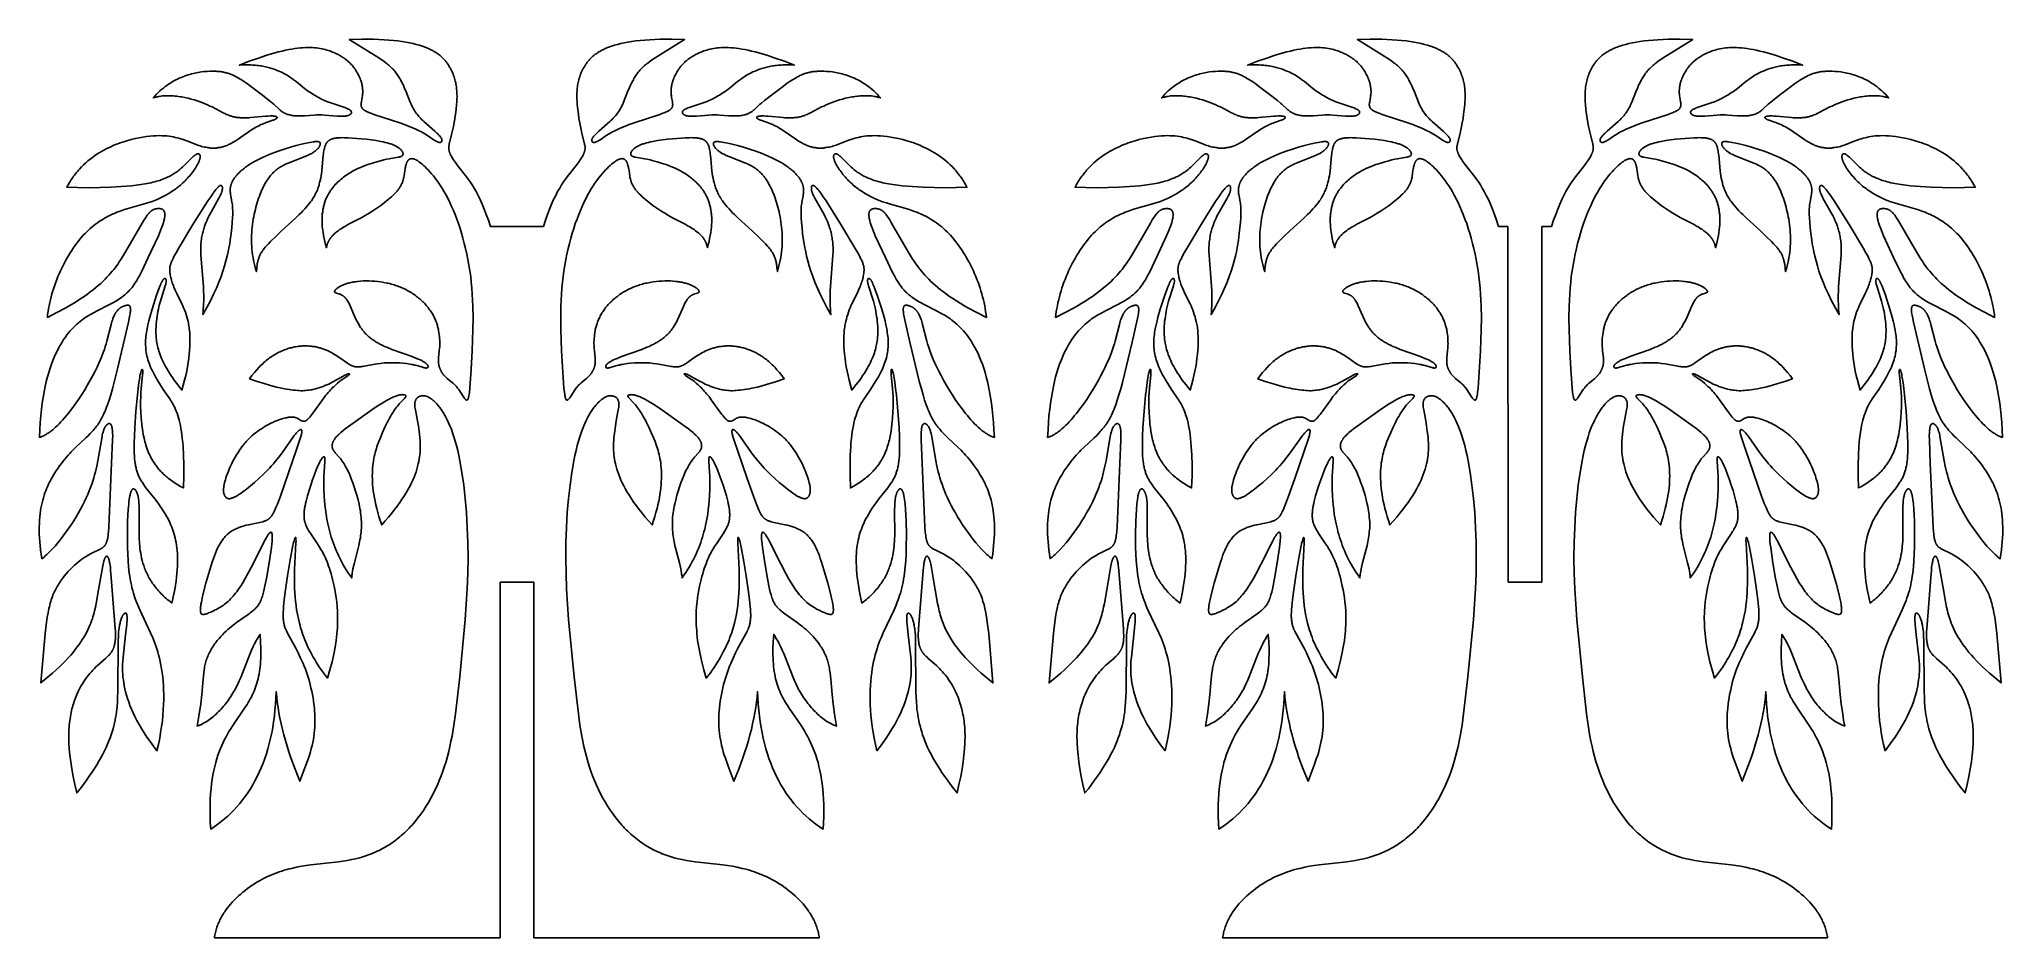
# Model space of a CAD drawing. Extents: x 187 to 350, y 154 to 228.
import ezdxf

# ---------------------------------------------------------------- set-up
doc = ezdxf.new("R2010")
doc.units = 0
doc.layers.get('0').update_dxf_attribs({"linetype": 'CONTINUOUS'})

msp = doc.modelspace()

# ---------------------------------------------------------------- linework, layer by layer
at = {"linetype": 'CONTINUOUS'}
for p, q in [((308.77, 183.23), (308.73, 212.6)), ((311.55, 183.23), (311.55, 212.6)), ((225.53, 183.23), (228.31, 183.23)), ((225.53, 183.23), (225.53, 153.86)), ((228.31, 183.23), (228.31, 153.86)), ((308.77, 183.23), (311.55, 183.23))]:
    msp.add_line(p, q, dxfattribs=at)
at = {"color": 7, "linetype": 'CONTINUOUS'}
for points in [[(228.31, 153.86), (251.88, 153.86), (251.87, 153.97), (251.85, 154.08), (251.83, 154.19), (251.81, 154.29), (251.78, 154.4), (251.75, 154.51), (251.72, 154.61), (251.69, 154.72), (251.65, 154.82), (251.61, 154.92), (251.57, 155.03), (251.52, 155.13), (251.48, 155.23), (251.43, 155.33), (251.38, 155.43), (251.33, 155.53), (251.27, 155.63), (251.22, 155.72), (251.16, 155.82), (251.1, 155.91), (251.03, 156.01), (250.97, 156.1), (250.83, 156.29), (250.69, 156.47), (250.55, 156.65), (250.39, 156.82), (250.23, 156.99), (250.06, 157.15), (249.89, 157.32), (249.72, 157.47), (249.54, 157.62), (249.35, 157.77), (249.16, 157.92), (248.97, 158.05), (248.78, 158.19), (248.58, 158.32), (248.38, 158.44), (248.18, 158.56), (247.97, 158.67), (247.77, 158.78), (247.56, 158.88), (247.36, 158.97), (247.15, 159.06), (246.95, 159.15), (246.74, 159.23), (246.54, 159.3), (246.33, 159.37), (246.13, 159.43), (245.92, 159.49), (245.72, 159.54), (245.52, 159.59), (245.11, 159.68), (244.71, 159.76), (244.31, 159.82), (243.92, 159.88), (241.64, 160.13), (241.28, 160.18), (240.92, 160.24), (240.57, 160.31), (240.23, 160.38), (239.89, 160.47), (239.56, 160.57), (239.4, 160.62), (239.24, 160.68), (239.08, 160.74), (238.92, 160.8), (238.76, 160.86), (238.61, 160.93), (238.45, 161), (238.3, 161.07), (238.15, 161.14), (238, 161.22), (237.85, 161.3), (237.71, 161.39), (237.56, 161.48), (237.42, 161.57), (237.28, 161.66), (237.14, 161.76), (237, 161.86), (236.86, 161.96), (236.73, 162.07), (236.59, 162.18), (236.46, 162.29), (236.33, 162.41), (236.2, 162.53), (236.07, 162.65), (235.94, 162.77), (235.81, 162.9), (235.69, 163.04), (235.57, 163.17), (235.32, 163.46), (235.09, 163.75), (234.86, 164.06), (234.64, 164.37), (234.43, 164.7), (234.22, 165.04), (234.02, 165.38), (233.83, 165.74), (233.65, 166.1), (233.48, 166.47), (233.32, 166.85), (233.16, 167.24), (233.02, 167.63), (232.89, 168.02), (232.76, 168.42), (232.65, 168.83), (232.54, 169.24), (232.45, 169.66), (232.36, 170.09), (232.27, 170.52), (232.12, 171.42), (231.99, 172.35), (231.64, 175.41), (231.18, 180.14), (231.02, 182.68), (230.97, 183.96), (230.95, 185.24), (230.96, 186.51), (231.01, 187.75), (231.08, 188.97), (231.18, 190.13), (231.31, 191.24), (231.45, 192.28), (231.62, 193.24), (231.71, 193.69), (231.8, 194.11), (231.9, 194.51), (232, 194.88), (232.11, 195.23), (232.22, 195.55), (232.32, 195.85), (232.44, 196.13), (232.55, 196.39), (232.66, 196.63), (232.77, 196.85), (232.89, 197.05), (232.94, 197.15), (233, 197.24), (233.06, 197.32), (233.11, 197.41), (233.17, 197.49), (233.22, 197.56), (233.27, 197.64), (233.33, 197.71), (233.43, 197.83), (233.53, 197.95), (233.63, 198.06), (233.68, 198.11), (233.73, 198.15), (233.78, 198.2), (233.82, 198.24), (233.87, 198.28), (233.91, 198.31), (233.95, 198.35), (234, 198.38), (234.04, 198.41), (234.08, 198.43), (234.12, 198.46), (234.16, 198.48), (234.2, 198.5), (234.24, 198.52), (234.28, 198.54), (234.3, 198.55), (234.32, 198.56), (234.33, 198.56), (234.35, 198.57), (234.37, 198.58), (234.39, 198.58), (234.41, 198.59), (234.42, 198.59), (234.44, 198.6), (234.46, 198.6), (234.48, 198.61), (234.49, 198.61), (234.51, 198.61), (234.53, 198.61), (234.55, 198.62), (234.56, 198.62), (234.58, 198.62), (234.59, 198.62), (234.61, 198.62), (234.63, 198.62), (234.64, 198.62), (234.66, 198.62), (234.68, 198.62), (234.69, 198.62), (234.71, 198.62), (234.72, 198.62), (234.74, 198.62), (234.75, 198.62), (234.78, 198.61), (234.81, 198.61), (234.83, 198.61), (234.84, 198.6), (234.86, 198.6), (234.87, 198.6), (234.89, 198.59), (234.9, 198.59), (234.91, 198.58), (234.93, 198.58), (234.94, 198.57), (234.95, 198.57), (234.97, 198.56), (234.98, 198.56), (234.99, 198.55), (235.01, 198.54), (235.02, 198.54), (235.03, 198.53), (235.05, 198.52), (235.06, 198.52), (235.07, 198.51), (235.08, 198.5), (235.09, 198.49), (235.1, 198.48), (235.12, 198.47), (235.13, 198.47), (235.14, 198.46), (235.15, 198.45), (235.16, 198.44), (235.17, 198.42), (235.18, 198.41), (235.19, 198.4), (235.2, 198.39), (235.21, 198.38), (235.21, 198.37), (235.22, 198.36), (235.23, 198.34), (235.24, 198.33), (235.25, 198.32), (235.26, 198.3), (235.26, 198.29), (235.27, 198.27), (235.28, 198.26), (235.28, 198.24), (235.29, 198.23), (235.29, 198.21), (235.3, 198.2), (235.31, 198.18), (235.31, 198.16), (235.31, 198.15), (235.32, 198.13), (235.32, 198.11), (235.33, 198.09), (235.33, 198.08), (235.33, 198.06), (235.34, 198.04), (235.34, 198.02), (235.34, 198), (235.34, 197.98), (235.34, 197.96), (235.34, 197.94), (235.34, 197.91), (235.34, 197.87), (235.34, 197.82), (235.34, 197.78), (235.33, 197.73), (235.33, 197.68), (235.31, 197.57), (235.29, 197.45), (235.12, 196.55), (235.05, 196.15), (234.99, 195.7), (234.93, 195.18), (234.91, 194.9), (234.9, 194.75), (234.9, 194.59), (234.9, 194.44), (234.9, 194.27), (234.9, 194.1), (234.91, 193.93), (234.93, 193.75), (234.95, 193.57), (234.98, 193.38), (235.01, 193.19), (235.06, 192.99), (235.11, 192.78), (235.17, 192.57), (235.24, 192.35), (235.32, 192.13), (235.41, 191.9), (235.51, 191.66), (235.62, 191.42), (235.74, 191.17), (235.88, 190.91), (236.03, 190.65), (236.2, 190.38), (236.38, 190.1), (236.57, 189.81), (236.78, 189.52), (237.01, 189.22), (237.25, 188.92), (237.51, 188.6), (237.79, 188.28), (238.08, 187.95), (238.2, 188.31), (238.31, 188.65), (238.4, 188.98), (238.49, 189.3), (238.56, 189.61), (238.63, 189.91), (238.68, 190.2), (238.73, 190.49), (238.77, 190.76), (238.8, 191.03), (238.83, 191.28), (238.84, 191.53), (238.85, 191.77), (238.86, 192), (238.85, 192.23), (238.85, 192.44), (238.83, 192.65), (238.81, 192.86), (238.79, 193.05), (238.76, 193.24), (238.73, 193.43), (238.69, 193.6), (238.65, 193.78), (238.61, 193.94), (238.57, 194.1), (238.52, 194.26), (238.47, 194.41), (238.42, 194.56), (238.32, 194.84), (238.21, 195.1), (238.01, 195.59), (237.81, 196.03), (237.62, 196.42), (237.53, 196.6), (237.43, 196.76), (237.35, 196.92), (237.26, 197.07), (237.17, 197.21), (237.09, 197.33), (237.01, 197.45), (236.93, 197.57), (236.85, 197.67), (236.78, 197.77), (236.7, 197.86), (236.63, 197.94), (236.5, 198.09), (236.2, 198.4), (236.17, 198.44), (236.15, 198.46), (236.14, 198.47), (236.12, 198.49), (236.12, 198.5), (236.11, 198.5), (236.11, 198.51), (236.1, 198.52), (236.1, 198.53), (236.09, 198.53), (236.09, 198.54), (236.09, 198.54), (236.09, 198.54), (236.09, 198.55), (236.09, 198.55), (236.09, 198.55), (236.08, 198.56), (236.08, 198.56), (236.08, 198.56), (236.08, 198.57), (236.08, 198.57), (236.08, 198.57), (236.08, 198.58), (236.08, 198.58), (236.08, 198.58), (236.08, 198.59), (236.08, 198.59), (236.08, 198.59), (236.08, 198.59), (236.08, 198.59), (236.08, 198.6), (236.08, 198.6), (236.08, 198.6), (236.08, 198.6), (236.08, 198.6), (236.08, 198.6), (236.08, 198.6), (236.08, 198.61), (236.08, 198.61), (236.08, 198.61), (236.08, 198.61), (236.08, 198.61), (236.08, 198.61), (236.08, 198.61), (236.08, 198.62), (236.08, 198.62), (236.08, 198.62), (236.08, 198.62), (236.08, 198.62), (236.08, 198.62), (236.08, 198.62), (236.08, 198.62), (236.08, 198.63), (236.08, 198.63), (236.09, 198.63), (236.09, 198.63), (236.09, 198.63), (236.09, 198.63), (236.09, 198.64), (236.09, 198.64), (236.09, 198.64), (236.1, 198.64), (236.1, 198.65), (236.1, 198.65), (236.1, 198.65), (236.1, 198.65), (236.11, 198.66), (236.11, 198.66), (236.11, 198.66), (236.11, 198.66), (236.12, 198.66), (236.12, 198.67), (236.12, 198.67), (236.12, 198.67), (236.13, 198.67), (236.13, 198.67), (236.13, 198.68), (236.14, 198.68), (236.14, 198.68), (236.14, 198.68), (236.15, 198.68), (236.15, 198.68), (236.16, 198.69), (236.17, 198.69), (236.18, 198.69), (236.18, 198.7), (236.19, 198.7), (236.2, 198.7), (236.21, 198.7), (236.22, 198.71), (236.23, 198.71), (236.24, 198.71), (236.25, 198.71), (236.27, 198.71), (236.28, 198.71), (236.29, 198.71), (236.3, 198.71), (236.33, 198.72), (236.35, 198.72), (236.38, 198.71), (236.41, 198.71), (236.44, 198.71), (236.47, 198.71), (236.5, 198.7), (236.53, 198.7), (236.57, 198.69), (236.6, 198.69), (236.64, 198.68), (236.67, 198.67), (236.71, 198.66), (236.75, 198.65), (236.79, 198.64), (236.83, 198.62), (236.91, 198.59), (237, 198.56), (237.09, 198.53), (237.18, 198.48), (237.27, 198.44), (237.47, 198.34), (237.68, 198.23), (237.9, 198.1), (238.13, 197.96), (238.37, 197.81), (238.88, 197.47), (240.43, 196.37), (241.09, 195.88), (241.28, 195.73), (241.46, 195.58), (241.54, 195.51), (241.62, 195.43), (241.69, 195.36), (241.76, 195.29), (241.79, 195.26), (241.82, 195.23), (241.85, 195.19), (241.88, 195.16), (241.91, 195.12), (241.93, 195.09), (241.96, 195.06), (241.98, 195.02), (242, 194.99), (242.02, 194.96), (242.04, 194.92), (242.06, 194.89), (242.08, 194.86), (242.09, 194.83), (242.1, 194.79), (242.12, 194.76), (242.13, 194.73), (242.13, 194.72), (242.14, 194.7), (242.14, 194.68), (242.15, 194.67), (242.15, 194.65), (242.15, 194.64), (242.16, 194.62), (242.16, 194.61), (242.16, 194.59), (242.16, 194.58), (242.17, 194.56), (242.17, 194.55), (242.17, 194.53), (242.17, 194.52), (242.17, 194.5), (242.17, 194.49), (242.17, 194.47), (242.17, 194.46), (242.17, 194.44), (242.17, 194.43), (242.17, 194.41), (242.17, 194.4), (242.16, 194.38), (242.16, 194.37), (242.16, 194.36), (242.16, 194.34), (242.15, 194.33), (242.15, 194.31), (242.15, 194.3), (242.14, 194.29), (242.14, 194.27), (242.13, 194.26), (242.13, 194.25), (242.12, 194.23), (242.12, 194.22), (242.11, 194.2), (242.11, 194.19), (242.1, 194.18), (242.09, 194.16), (242.09, 194.15), (242.08, 194.14), (242.07, 194.13), (242.06, 194.1), (242.04, 194.07), (242.02, 194.05), (242, 194.02), (241.98, 194), (241.96, 193.97), (241.92, 193.92), (241.59, 193.55), (241.52, 193.48), (241.46, 193.4), (241.39, 193.31), (241.33, 193.22), (241.26, 193.12), (241.19, 193.01), (241.12, 192.9), (241.06, 192.78), (240.99, 192.65), (240.92, 192.52), (240.85, 192.38), (240.72, 192.08), (240.59, 191.77), (240.46, 191.44), (240.34, 191.1), (240.23, 190.75), (240.13, 190.4), (240.03, 190.03), (239.95, 189.67), (239.91, 189.48), (239.87, 189.3), (239.84, 189.12), (239.82, 188.94), (239.79, 188.76), (239.77, 188.58), (239.76, 188.4), (239.75, 188.22), (239.75, 188.04), (239.75, 187.87), (239.75, 187.7), (239.76, 187.53), (239.78, 187.37), (239.79, 187.2), (239.82, 187.04), (239.84, 186.88), (239.87, 186.72), (239.9, 186.57), (239.97, 186.26), (240.33, 184.83), (240.45, 184.32), (240.49, 184.1), (240.51, 183.99), (240.52, 183.89), (240.54, 183.8), (240.55, 183.72), (240.55, 183.68), (240.55, 183.64), (240.55, 183.61), (240.55, 183.57), (240.71, 183.8), (240.87, 184.02), (241.01, 184.25), (241.15, 184.47), (241.28, 184.7), (241.4, 184.93), (241.52, 185.15), (241.63, 185.38), (241.74, 185.61), (241.83, 185.83), (241.93, 186.06), (242.01, 186.28), (242.09, 186.51), (242.17, 186.73), (242.24, 186.95), (242.3, 187.17), (242.36, 187.39), (242.42, 187.61), (242.52, 188.03), (242.6, 188.44), (242.67, 188.85), (242.72, 189.23), (242.77, 189.61), (242.8, 189.96), (242.82, 190.3), (242.85, 190.92), (242.86, 191.46), (242.85, 191.94), (242.83, 192.34), (242.76, 193.19), (242.76, 193.28), (242.76, 193.32), (242.76, 193.36), (242.76, 193.38), (242.76, 193.39), (242.76, 193.41), (242.76, 193.43), (242.76, 193.44), (242.77, 193.46), (242.77, 193.47), (242.77, 193.48), (242.77, 193.49), (242.77, 193.49), (242.78, 193.5), (242.78, 193.51), (242.78, 193.51), (242.78, 193.52), (242.78, 193.52), (242.79, 193.53), (242.79, 193.53), (242.79, 193.54), (242.79, 193.54), (242.79, 193.54), (242.79, 193.54), (242.79, 193.55), (242.8, 193.55), (242.8, 193.55), (242.8, 193.55), (242.8, 193.55), (242.8, 193.55), (242.8, 193.56), (242.8, 193.56), (242.8, 193.56), (242.81, 193.56), (242.81, 193.56), (242.81, 193.56), (242.81, 193.56), (242.81, 193.57), (242.81, 193.57), (242.81, 193.57), (242.81, 193.57), (242.82, 193.57), (242.82, 193.57), (242.82, 193.57), (242.82, 193.57), (242.82, 193.57), (242.82, 193.57), (242.83, 193.57), (242.83, 193.58), (242.83, 193.58), (242.83, 193.58), (242.83, 193.58), (242.83, 193.58), (242.83, 193.58), (242.84, 193.58), (242.84, 193.58), (242.84, 193.58), (242.84, 193.58), (242.84, 193.58), (242.84, 193.58), (242.85, 193.58), (242.85, 193.58), (242.85, 193.58), (242.85, 193.58), (242.85, 193.58), (242.86, 193.58), (242.86, 193.58), (242.86, 193.58), (242.86, 193.58), (242.86, 193.58), (242.86, 193.58), (242.87, 193.58), (242.87, 193.58), (242.87, 193.57), (242.87, 193.57), (242.87, 193.57), (242.88, 193.57), (242.88, 193.57), (242.88, 193.57), (242.88, 193.57), (242.88, 193.57), (242.89, 193.57), (242.89, 193.57), (242.89, 193.56), (242.9, 193.56), (242.9, 193.56), (242.91, 193.55), (242.91, 193.55), (242.92, 193.55), (242.92, 193.54), (242.93, 193.54), (242.93, 193.53), (242.94, 193.53), (242.95, 193.52), (242.96, 193.51), (242.97, 193.5), (242.98, 193.49), (242.99, 193.47), (243, 193.46), (243.01, 193.44), (243.02, 193.43), (243.05, 193.39), (243.07, 193.35), (243.1, 193.31), (243.12, 193.26), (243.15, 193.21), (243.21, 193.1), (243.27, 192.97), (243.34, 192.83), (243.48, 192.5), (243.63, 192.11), (243.79, 191.69), (243.94, 191.25), (244.08, 190.8), (244.21, 190.35), (244.32, 189.92), (244.37, 189.72), (244.41, 189.53), (244.44, 189.35), (244.46, 189.19), (244.47, 189.11), (244.48, 189.03), (244.48, 188.95), (244.49, 188.88), (244.49, 188.81), (244.49, 188.74), (244.49, 188.68), (244.48, 188.61), (244.48, 188.55), (244.47, 188.49), (244.47, 188.43), (244.46, 188.38), (244.45, 188.32), (244.44, 188.26), (244.43, 188.21), (244.41, 188.16), (244.4, 188.11), (244.38, 188.06), (244.36, 188.01), (244.35, 187.96), (244.33, 187.91), (244.31, 187.87), (244.28, 187.82), (244.26, 187.77), (244.22, 187.68), (244.17, 187.59), (244.11, 187.5), (244.06, 187.41), (243.94, 187.22), (243.39, 186.4), (243.24, 186.17), (243.09, 185.93), (243.02, 185.8), (242.95, 185.67), (242.88, 185.54), (242.8, 185.39), (242.73, 185.24), (242.66, 185.08), (242.59, 184.92), (242.53, 184.74), (242.46, 184.55), (242.39, 184.36), (242.32, 184.15), (242.26, 183.92), (242.19, 183.69), (242.13, 183.44), (242, 182.89), (241.94, 182.59), (241.89, 182.28), (241.83, 181.94), (241.79, 181.59), (241.75, 181.21), (241.73, 180.81), (241.72, 180.6), (241.72, 180.38), (241.72, 180.16), (241.72, 179.93), (241.73, 179.7), (241.74, 179.46), (241.76, 179.21), (241.78, 178.96), (241.81, 178.69), (241.84, 178.42), (241.93, 177.86), (242.04, 177.27), (242.18, 176.65), (242.35, 175.99), (242.55, 175.3), (242.89, 175.74), (243.05, 175.97), (243.2, 176.18), (243.34, 176.4), (243.48, 176.62), (243.61, 176.83), (243.73, 177.04), (243.85, 177.25), (243.96, 177.46), (244.07, 177.67), (244.17, 177.87), (244.26, 178.07), (244.35, 178.28), (244.43, 178.47), (244.51, 178.67), (244.58, 178.87), (244.65, 179.06), (244.71, 179.26), (244.77, 179.45), (244.82, 179.64), (244.87, 179.83), (244.96, 180.2), (245.04, 180.57), (245.1, 180.94), (245.15, 181.3), (245.19, 181.65), (245.22, 182), (245.25, 182.35), (245.27, 182.69), (245.28, 183.02), (245.28, 183.66), (245.27, 184.27), (245.16, 186.48), (245.15, 186.61), (245.16, 186.72), (245.16, 186.76), (245.16, 186.8), (245.16, 186.82), (245.16, 186.83), (245.16, 186.85), (245.17, 186.86), (245.17, 186.87), (245.17, 186.87), (245.17, 186.88), (245.17, 186.89), (245.17, 186.89), (245.17, 186.89), (245.18, 186.9), (245.18, 186.9), (245.18, 186.9), (245.18, 186.9), (245.18, 186.9), (245.18, 186.91), (245.18, 186.91), (245.18, 186.91), (245.18, 186.91), (245.18, 186.91), (245.18, 186.91), (245.18, 186.91), (245.18, 186.92), (245.19, 186.92), (245.19, 186.92), (245.19, 186.92), (245.19, 186.92), (245.19, 186.92), (245.19, 186.92), (245.19, 186.92), (245.19, 186.92), (245.19, 186.92), (245.19, 186.92), (245.2, 186.92), (245.2, 186.92), (245.2, 186.92), (245.2, 186.92), (245.2, 186.92), (245.2, 186.92), (245.2, 186.92), (245.2, 186.92), (245.2, 186.92), (245.21, 186.92), (245.21, 186.91), (245.21, 186.91), (245.21, 186.91), (245.21, 186.91), (245.21, 186.91), (245.21, 186.91), (245.21, 186.91), (245.21, 186.9), (245.22, 186.9), (245.22, 186.9), (245.22, 186.9), (245.22, 186.89), (245.22, 186.89), (245.23, 186.89), (245.23, 186.88), (245.23, 186.87), (245.23, 186.87), (245.24, 186.85), (245.25, 186.84), (245.25, 186.82), (245.27, 186.78), (245.28, 186.74), (245.31, 186.63), (245.35, 186.49), (245.43, 186.12), (245.63, 185.08), (245.85, 183.76), (246.05, 182.41), (246.13, 181.78), (246.18, 181.22), (246.2, 180.97), (246.21, 180.75), (246.22, 180.54), (246.22, 180.45), (246.22, 180.36), (246.21, 180.27), (246.21, 180.19), (246.2, 180.11), (246.19, 180.03), (246.18, 179.96), (246.17, 179.89), (246.16, 179.82), (246.14, 179.75), (246.13, 179.69), (246.11, 179.62), (246.09, 179.56), (246.07, 179.5), (246.05, 179.44), (246.02, 179.38), (246, 179.32), (245.97, 179.26), (245.92, 179.14), (245.85, 179.02), (245.17, 177.78), (244.97, 177.38), (244.77, 176.96), (244.57, 176.52), (244.48, 176.28), (244.39, 176.04), (244.3, 175.8), (244.21, 175.55), (244.13, 175.29), (244.05, 175.03), (243.98, 174.77), (243.92, 174.5), (243.86, 174.23), (243.8, 173.96), (243.75, 173.68), (243.71, 173.41), (243.67, 173.14), (243.64, 172.86), (243.62, 172.59), (243.6, 172.31), (243.59, 172.04), (243.59, 171.78), (243.59, 171.51), (243.6, 171.25), (243.62, 171), (243.65, 170.74), (243.68, 170.49), (243.72, 170.24), (243.77, 169.99), (243.82, 169.74), (243.89, 169.48), (243.96, 169.22), (244.04, 168.95), (244.13, 168.68), (244.33, 168.1), (244.84, 166.79), (245.23, 167.77), (245.58, 168.73), (245.74, 169.21), (245.89, 169.68), (246.03, 170.14), (246.16, 170.61), (246.28, 171.07), (246.38, 171.53), (246.48, 171.98), (246.56, 172.43), (246.64, 172.87), (246.7, 173.32), (246.75, 173.75), (246.79, 174.19), (246.81, 173.67), (246.85, 173.16), (246.89, 172.66), (246.94, 172.17), (247, 171.69), (247.08, 171.23), (247.16, 170.77), (247.26, 170.33), (247.36, 169.9), (247.47, 169.47), (247.6, 169.06), (247.73, 168.66), (247.87, 168.27), (248.02, 167.89), (248.19, 167.53), (248.36, 167.17), (248.54, 166.82), (248.72, 166.48), (248.92, 166.16), (249.12, 165.84), (249.34, 165.53), (249.56, 165.24), (249.79, 164.95), (250.03, 164.68), (250.27, 164.41), (250.53, 164.16), (250.79, 163.91), (251.05, 163.67), (251.33, 163.45), (251.61, 163.23), (251.9, 163.02), (252.2, 162.83), (252.23, 163.36), (252.25, 163.88), (252.25, 164.37), (252.25, 164.85), (252.23, 165.3), (252.21, 165.74), (252.17, 166.16), (252.12, 166.56), (252.07, 166.94), (252.01, 167.31), (251.94, 167.66), (251.86, 168), (251.78, 168.32), (251.69, 168.63), (251.6, 168.93), (251.5, 169.21), (251.39, 169.48), (251.28, 169.74), (251.17, 169.99), (251.05, 170.22), (250.93, 170.45), (250.81, 170.67), (250.69, 170.88), (250.57, 171.08), (250.32, 171.47), (249.4, 172.81), (249.2, 173.12), (249.1, 173.28), (249.01, 173.43), (248.93, 173.59), (248.84, 173.74), (248.76, 173.9), (248.69, 174.06), (248.62, 174.22), (248.55, 174.38), (248.49, 174.55), (248.43, 174.72), (248.38, 174.89), (248.33, 175.07), (248.28, 175.25), (248.24, 175.44), (248.2, 175.64), (248.17, 175.84), (248.14, 176.05), (248.11, 176.26), (248.09, 176.48), (248.08, 176.71), (248.07, 176.95), (248.06, 177.2), (248.06, 177.46), (248.06, 177.73), (248.08, 178.29), (248.12, 178.91), (248.2, 178.78), (248.28, 178.66), (248.36, 178.53), (248.44, 178.4), (248.51, 178.27), (248.58, 178.14), (248.71, 177.87), (248.83, 177.6), (248.95, 177.33), (249.72, 175.35), (249.84, 175.07), (249.97, 174.79), (250.11, 174.51), (250.18, 174.37), (250.26, 174.24), (250.34, 174.11), (250.42, 173.97), (250.5, 173.84), (250.59, 173.71), (250.67, 173.58), (250.76, 173.46), (250.85, 173.34), (250.95, 173.21), (251.04, 173.09), (251.14, 172.98), (251.24, 172.86), (251.34, 172.75), (251.44, 172.64), (251.54, 172.54), (251.65, 172.43), (251.75, 172.33), (251.86, 172.24), (251.97, 172.14), (252.08, 172.05), (252.18, 171.97), (252.29, 171.89), (252.41, 171.81), (252.52, 171.73), (252.63, 171.66), (252.74, 171.6), (252.85, 171.54), (252.97, 171.48), (253.02, 171.45), (253.08, 171.43), (253.14, 171.4), (253.19, 171.38), (253.25, 171.36), (253.31, 171.34), (253.22, 171.84), (253.14, 172.32), (253.02, 173.18), (252.94, 173.94), (252.83, 175.21), (252.77, 175.74), (252.74, 175.99), (252.72, 176.11), (252.7, 176.23), (252.68, 176.34), (252.65, 176.46), (252.62, 176.57), (252.59, 176.68), (252.56, 176.79), (252.52, 176.89), (252.48, 177), (252.44, 177.1), (252.4, 177.21), (252.35, 177.31), (252.3, 177.41), (252.25, 177.5), (252.2, 177.6), (252.15, 177.7), (252.09, 177.79), (252.03, 177.88), (251.97, 177.98), (251.91, 178.07), (251.85, 178.15), (251.78, 178.24), (251.65, 178.41), (251.51, 178.57), (251.37, 178.73), (251.23, 178.88), (251.08, 179.03), (250.93, 179.17), (250.79, 179.31), (250.64, 179.43), (250.49, 179.56), (250.34, 179.67), (250.06, 179.89), (249.03, 180.61), (248.93, 180.69), (248.82, 180.77), (248.73, 180.85), (248.68, 180.89), (248.64, 180.93), (248.59, 180.97), (248.55, 181.01), (248.51, 181.04), (248.48, 181.08), (248.44, 181.12), (248.41, 181.16), (248.37, 181.2), (248.34, 181.24), (248.31, 181.28), (248.28, 181.32), (248.25, 181.36), (248.22, 181.41), (248.2, 181.45), (248.17, 181.49), (248.15, 181.53), (248.12, 181.58), (248.1, 181.62), (248.08, 181.67), (248.06, 181.71), (248.04, 181.76), (248.02, 181.81), (248, 181.86), (247.97, 181.96), (247.93, 182.06), (247.9, 182.17), (247.84, 182.4), (247.78, 182.65), (247.72, 182.93), (247.6, 183.52), (247.38, 184.81), (247.19, 186.08), (247.16, 186.36), (247.13, 186.61), (247.12, 186.73), (247.12, 186.83), (247.11, 186.93), (247.11, 187.02), (247.12, 187.06), (247.12, 187.1), (247.12, 187.14), (247.12, 187.17), (247.13, 187.19), (247.13, 187.2), (247.13, 187.22), (247.13, 187.23), (247.14, 187.24), (247.14, 187.25), (247.14, 187.26), (247.14, 187.27), (247.14, 187.27), (247.15, 187.28), (247.15, 187.28), (247.15, 187.29), (247.15, 187.29), (247.15, 187.3), (247.16, 187.3), (247.16, 187.3), (247.16, 187.31), (247.16, 187.31), (247.16, 187.32), (247.17, 187.32), (247.17, 187.32), (247.17, 187.32), (247.17, 187.32), (247.17, 187.32), (247.17, 187.33), (247.17, 187.33), (247.17, 187.33), (247.18, 187.33), (247.18, 187.33), (247.18, 187.33), (247.18, 187.33), (247.18, 187.34), (247.18, 187.34), (247.18, 187.34), (247.19, 187.34), (247.19, 187.34), (247.19, 187.34), (247.19, 187.34), (247.19, 187.34), (247.19, 187.34), (247.19, 187.34), (247.2, 187.35), (247.2, 187.35), (247.2, 187.35), (247.2, 187.35), (247.2, 187.35), (247.2, 187.35), (247.21, 187.35), (247.21, 187.35), (247.21, 187.35), (247.21, 187.35), (247.21, 187.35), (247.21, 187.35), (247.22, 187.35), (247.22, 187.35), (247.22, 187.35), (247.22, 187.35), (247.22, 187.35), (247.22, 187.35), (247.23, 187.35), (247.23, 187.35), (247.23, 187.35), (247.23, 187.35), (247.23, 187.35), (247.24, 187.35), (247.24, 187.35), (247.24, 187.35), (247.24, 187.35), (247.24, 187.35), (247.25, 187.35), (247.25, 187.34), (247.25, 187.34), (247.25, 187.34), (247.25, 187.34), (247.26, 187.34), (247.26, 187.34), (247.26, 187.34), (247.27, 187.33), (247.27, 187.33), (247.28, 187.33), (247.28, 187.33), (247.29, 187.32), (247.29, 187.32), (247.3, 187.32), (247.3, 187.31), (247.31, 187.31), (247.32, 187.3), (247.33, 187.29), (247.34, 187.28), (247.35, 187.27), (247.36, 187.26), (247.37, 187.24), (247.38, 187.23), (247.39, 187.21), (247.42, 187.18), (247.45, 187.15), (247.47, 187.11), (247.5, 187.06), (247.56, 186.97), (247.63, 186.85), (247.78, 186.58), (248.73, 184.69), (249.15, 183.89), (249.35, 183.52), (249.55, 183.18), (249.75, 182.87), (249.85, 182.72), (249.95, 182.57), (250.05, 182.44), (250.15, 182.31), (250.25, 182.18), (250.35, 182.06), (250.45, 181.95), (250.55, 181.84), (250.65, 181.74), (250.76, 181.64), (250.86, 181.55), (250.97, 181.46), (251.08, 181.38), (251.18, 181.3), (251.29, 181.23), (251.4, 181.16), (251.51, 181.1), (251.61, 181.04), (251.72, 180.98), (251.82, 180.93), (251.92, 180.88), (252.02, 180.83), (252.2, 180.75), (252.38, 180.68), (252.46, 180.65), (252.53, 180.62), (252.57, 180.61), (252.6, 180.6), (252.64, 180.59), (252.67, 180.58), (252.69, 180.57), (252.7, 180.57), (252.72, 180.57), (252.73, 180.56), (252.75, 180.56), (252.76, 180.56), (252.78, 180.56), (252.79, 180.56), (252.8, 180.56), (252.81, 180.56), (252.82, 180.56), (252.82, 180.56), (252.83, 180.56), (252.84, 180.56), (252.84, 180.56), (252.85, 180.56), (252.85, 180.56), (252.86, 180.56), (252.87, 180.56), (252.87, 180.56), (252.88, 180.56), (252.88, 180.56), (252.89, 180.57), (252.89, 180.57), (252.9, 180.57), (252.9, 180.57), (252.91, 180.57), (252.91, 180.58), (252.92, 180.58), (252.92, 180.58), (252.93, 180.58), (252.93, 180.59), (252.94, 180.59), (252.94, 180.59), (252.95, 180.6), (252.95, 180.6), (252.96, 180.6), (252.96, 180.61), (252.96, 180.61), (252.97, 180.62), (252.97, 180.62), (252.98, 180.62), (252.98, 180.63), (252.98, 180.63), (252.99, 180.64), (252.99, 180.64), (252.99, 180.65), (253, 180.65), (253, 180.66), (253, 180.67), (253.01, 180.67), (253.01, 180.68), (253.01, 180.68), (253.01, 180.69), (253.02, 180.7), (253.02, 180.7), (253.02, 180.71), (253.02, 180.72), (253.03, 180.73), (253.03, 180.73), (253.03, 180.74), (253.03, 180.76), (253.04, 180.78), (253.04, 180.79), (253.04, 180.81), (253.04, 180.83), (253.05, 180.85), (253.05, 180.87), (253.05, 180.9), (253.05, 180.92), (253.05, 180.97), (253.05, 181.02), (253.04, 181.08), (253.04, 181.14), (253.03, 181.2), (253.02, 181.27), (253, 181.41), (252.97, 181.57), (252.9, 181.91), (252.81, 182.3), (252.59, 183.15), (252.19, 184.52), (252.05, 184.97), (251.97, 185.19), (251.89, 185.41), (251.81, 185.63), (251.72, 185.83), (251.63, 186.04), (251.58, 186.13), (251.53, 186.23), (251.48, 186.32), (251.42, 186.42), (251.37, 186.51), (251.31, 186.59), (251.26, 186.68), (251.2, 186.76), (251.13, 186.84), (251.07, 186.92), (251, 186.99), (250.97, 187.03), (250.94, 187.06), (250.9, 187.1), (250.87, 187.13), (250.83, 187.16), (250.79, 187.2), (250.76, 187.23), (250.72, 187.26), (250.68, 187.29), (250.64, 187.32), (250.6, 187.35), (250.57, 187.37), (250.48, 187.43), (250.4, 187.48), (250.32, 187.52), (250.23, 187.57), (250.15, 187.61), (250.06, 187.65), (249.97, 187.69), (249.88, 187.73), (249.79, 187.76), (249.71, 187.79), (249.62, 187.82), (249.44, 187.88), (249.26, 187.92), (249.08, 187.97), (248.14, 188.16), (248.02, 188.19), (247.9, 188.22), (247.85, 188.23), (247.8, 188.25), (247.75, 188.27), (247.7, 188.28), (247.66, 188.3), (247.61, 188.32), (247.59, 188.33), (247.57, 188.34), (247.55, 188.35), (247.53, 188.36), (247.51, 188.37), (247.49, 188.38), (247.47, 188.4), (247.46, 188.41), (247.44, 188.42), (247.42, 188.43), (247.4, 188.45), (247.39, 188.46), (247.37, 188.47), (247.35, 188.49), (247.34, 188.5), (247.32, 188.51), (247.31, 188.53), (247.29, 188.55), (247.28, 188.56), (247.26, 188.58), (247.25, 188.59), (247.23, 188.61), (247.22, 188.63), (247.2, 188.65), (247.17, 188.68), (247.15, 188.72), (247.12, 188.77), (247.09, 188.81), (247.07, 188.86), (247.04, 188.9), (246.98, 189.01), (246.93, 189.12), (246.87, 189.25), (246.81, 189.38), (246.69, 189.68), (246.44, 190.34), (245.93, 191.8), (244.81, 195.08), (244.75, 195.26), (244.73, 195.35), (244.71, 195.42), (244.69, 195.5), (244.68, 195.53), (244.68, 195.56), (244.67, 195.59), (244.67, 195.62), (244.67, 195.63), (244.67, 195.65), (244.67, 195.66), (244.67, 195.67), (244.67, 195.68), (244.67, 195.7), (244.67, 195.71), (244.67, 195.72), (244.67, 195.73), (244.67, 195.73), (244.67, 195.74), (244.67, 195.74), (244.67, 195.75), (244.67, 195.75), (244.68, 195.76), (244.68, 195.76), (244.68, 195.76), (244.68, 195.77), (244.68, 195.77), (244.68, 195.78), (244.68, 195.78), (244.68, 195.78), (244.69, 195.79), (244.69, 195.79), (244.69, 195.79), (244.69, 195.79), (244.69, 195.8), (244.69, 195.8), (244.69, 195.8), (244.69, 195.8), (244.7, 195.8), (244.7, 195.8), (244.7, 195.8), (244.7, 195.81), (244.7, 195.81), (244.7, 195.81), (244.7, 195.81), (244.7, 195.81), (244.7, 195.81), (244.71, 195.81), (244.71, 195.81), (244.71, 195.81), (244.71, 195.82), (244.71, 195.82), (244.71, 195.82), (244.71, 195.82), (244.71, 195.82), (244.72, 195.82), (244.72, 195.82), (244.72, 195.82), (244.72, 195.82), (244.72, 195.82), (244.72, 195.82), (244.72, 195.82), (244.73, 195.83), (244.73, 195.83), (244.73, 195.83), (244.73, 195.83), (244.73, 195.83), (244.73, 195.83), (244.73, 195.83), (244.74, 195.83), (244.74, 195.83), (244.74, 195.83), (244.74, 195.83), (244.74, 195.83), (244.74, 195.83), (244.75, 195.83), (244.75, 195.83), (244.75, 195.83), (244.75, 195.83), (244.75, 195.83), (244.75, 195.83), (244.76, 195.83), (244.76, 195.83), (244.76, 195.83), (244.76, 195.83), (244.77, 195.83), (244.77, 195.83), (244.77, 195.83), (244.78, 195.83), (244.78, 195.83), (244.79, 195.83), (244.79, 195.83), (244.79, 195.82), (244.8, 195.82), (244.8, 195.82), (244.81, 195.82), (244.81, 195.82), (244.82, 195.82), (244.82, 195.81), (244.83, 195.81), (244.83, 195.81), (244.84, 195.8), (244.85, 195.8), (244.86, 195.79), (244.87, 195.78), (244.89, 195.78), (244.9, 195.77), (244.91, 195.76), (244.92, 195.75), (244.95, 195.73), (244.97, 195.7), (245, 195.68), (245.03, 195.65), (245.06, 195.62), (245.09, 195.58), (245.13, 195.54), (245.2, 195.46), (245.27, 195.37), (245.35, 195.26), (246.3, 193.92), (246.57, 193.56), (246.87, 193.2), (247.02, 193.01), (247.18, 192.83), (247.34, 192.65), (247.51, 192.47), (247.86, 192.12), (248.22, 191.78), (248.57, 191.46), (248.92, 191.17), (249.25, 190.91), (249.55, 190.68), (249.69, 190.58), (249.83, 190.49), (249.95, 190.41), (250.07, 190.34), (250.12, 190.31), (250.17, 190.28), (250.22, 190.26), (250.27, 190.24), (250.31, 190.21), (250.36, 190.2), (250.4, 190.18), (250.44, 190.16), (250.46, 190.16), (250.48, 190.15), (250.5, 190.15), (250.52, 190.14), (250.53, 190.14), (250.55, 190.13), (250.57, 190.13), (250.58, 190.13), (250.6, 190.13), (250.62, 190.12), (250.63, 190.12), (250.65, 190.12), (250.66, 190.12), (250.68, 190.12), (250.69, 190.12), (250.71, 190.12), (250.72, 190.12), (250.73, 190.12), (250.75, 190.13), (250.75, 190.13), (250.76, 190.13), (250.76, 190.13), (250.77, 190.13), (250.78, 190.13), (250.78, 190.14), (250.79, 190.14), (250.79, 190.14), (250.8, 190.14), (250.81, 190.14), (250.81, 190.15), (250.82, 190.15), (250.82, 190.15), (250.83, 190.15), (250.83, 190.16), (250.84, 190.16), (250.85, 190.16), (250.85, 190.16), (250.86, 190.17), (250.87, 190.18), (250.88, 190.18), (250.89, 190.19), (250.9, 190.2), (250.91, 190.2), (250.92, 190.21), (250.93, 190.22), (250.94, 190.23), (250.95, 190.24), (250.95, 190.25), (250.96, 190.26), (250.97, 190.27), (250.98, 190.28), (250.99, 190.29), (251, 190.3), (251, 190.31), (251.01, 190.32), (251.02, 190.33), (251.03, 190.34), (251.03, 190.36), (251.04, 190.37), (251.05, 190.38), (251.05, 190.4), (251.06, 190.41), (251.07, 190.42), (251.07, 190.44), (251.08, 190.45), (251.08, 190.47), (251.09, 190.48), (251.09, 190.5), (251.1, 190.52), (251.1, 190.53), (251.11, 190.55), (251.11, 190.57), (251.11, 190.58), (251.12, 190.6), (251.12, 190.62), (251.12, 190.64), (251.13, 190.66), (251.13, 190.7), (251.13, 190.74), (251.14, 190.79), (251.14, 190.83), (251.14, 190.88), (251.13, 190.93), (251.13, 190.98), (251.12, 191.04), (251.12, 191.09), (251.11, 191.15), (251.1, 191.21), (251.09, 191.27), (251.08, 191.34), (251.06, 191.4), (251.03, 191.54), (250.99, 191.69), (250.94, 191.85), (250.88, 192.02), (250.81, 192.2), (250.74, 192.38), (250.66, 192.57), (250.58, 192.76), (250.49, 192.96), (250.39, 193.15), (250.28, 193.35), (250.17, 193.55), (250.06, 193.75), (249.94, 193.94), (249.81, 194.14), (249.68, 194.32), (249.54, 194.5), (249.47, 194.59), (249.4, 194.68), (249.33, 194.76), (249.26, 194.84), (249.18, 194.92), (249.11, 195), (249.03, 195.08), (248.96, 195.15), (248.8, 195.3), (248.65, 195.43), (248.49, 195.56), (248.33, 195.68), (248.17, 195.8), (248.01, 195.9), (247.85, 196.01), (247.69, 196.1), (247.53, 196.19), (247.37, 196.27), (247.22, 196.35), (247.07, 196.42), (246.92, 196.49), (246.77, 196.55), (246.64, 196.6), (246.5, 196.65), (246.37, 196.7), (246.24, 196.74), (246.12, 196.77), (246, 196.8), (245.94, 196.81), (245.89, 196.82), (245.83, 196.83), (245.78, 196.84), (245.72, 196.85), (245.67, 196.85), (245.62, 196.85), (245.57, 196.86), (245.53, 196.86), (245.48, 196.86), (245.43, 196.86), (245.39, 196.85), (245.35, 196.85), (245.33, 196.85), (245.31, 196.84), (245.28, 196.84), (245.26, 196.84), (245.25, 196.83), (245.23, 196.83), (245.21, 196.82), (245.19, 196.82), (245.17, 196.81), (245.15, 196.81), (245.13, 196.8), (245.12, 196.8), (245.1, 196.79), (245.08, 196.78), (245.07, 196.77), (245.05, 196.77), (245.02, 196.75), (244.99, 196.74), (244.96, 196.72), (244.93, 196.7), (244.75, 196.58), (244.72, 196.57), (244.7, 196.56), (244.68, 196.55), (244.67, 196.54), (244.66, 196.54), (244.65, 196.53), (244.63, 196.53), (244.62, 196.52), (244.61, 196.52), (244.6, 196.52), (244.6, 196.52), (244.59, 196.52), (244.58, 196.51), (244.58, 196.51), (244.57, 196.51), (244.57, 196.51), (244.56, 196.51), (244.55, 196.51), (244.55, 196.51), (244.54, 196.51), (244.53, 196.51), (244.53, 196.51), (244.52, 196.51), (244.51, 196.51), (244.51, 196.51), (244.5, 196.51), (244.49, 196.51), (244.49, 196.51), (244.48, 196.51), (244.47, 196.51), (244.47, 196.51), (244.46, 196.51), (244.45, 196.51), (244.45, 196.52), (244.44, 196.52), (244.43, 196.52), (244.42, 196.52), (244.42, 196.52), (244.41, 196.53), (244.4, 196.53), (244.39, 196.53), (244.39, 196.53), (244.38, 196.54), (244.37, 196.54), (244.36, 196.55), (244.36, 196.55), (244.35, 196.55), (244.33, 196.56), (244.32, 196.57), (244.3, 196.58), (244.28, 196.59), (244.27, 196.61), (244.25, 196.62), (244.23, 196.63), (244.22, 196.65), (244.2, 196.67), (244.18, 196.68), (244.14, 196.72), (244.1, 196.76), (244.06, 196.8), (244.02, 196.85), (243.94, 196.95), (243.85, 197.06), (243.76, 197.18), (242.97, 198.28), (242.78, 198.55), (242.68, 198.67), (242.58, 198.79), (242.49, 198.9), (242.39, 199), (242.3, 199.1), (242.21, 199.2), (242.13, 199.29), (242.04, 199.37), (241.87, 199.53), (241.72, 199.67), (241.57, 199.79), (241.43, 199.9), (241.29, 200), (240.85, 200.3), (240.82, 200.33), (240.79, 200.35), (240.78, 200.36), (240.77, 200.36), (240.77, 200.37), (240.76, 200.37), (240.76, 200.38), (240.75, 200.38), (240.75, 200.39), (240.75, 200.39), (240.74, 200.39), (240.74, 200.39), (240.74, 200.39), (240.74, 200.4), (240.74, 200.4), (240.74, 200.4), (240.74, 200.4), (240.74, 200.4), (240.74, 200.4), (240.73, 200.41), (240.73, 200.41), (240.73, 200.41), (240.73, 200.41), (240.73, 200.41), (240.73, 200.41), (240.73, 200.41), (240.73, 200.41), (240.73, 200.41), (240.73, 200.41), (240.73, 200.42), (240.73, 200.42), (240.73, 200.42), (240.73, 200.42), (240.73, 200.42), (240.73, 200.42), (240.73, 200.42), (240.73, 200.42), (240.73, 200.42), (240.73, 200.42), (240.73, 200.42), (240.73, 200.42), (240.73, 200.42), (240.73, 200.42), (240.73, 200.42), (240.73, 200.42), (240.73, 200.43), (240.73, 200.43), (240.73, 200.43), (240.73, 200.43), (240.73, 200.43), (240.73, 200.43), (240.73, 200.43), (240.73, 200.43), (240.73, 200.43), (240.73, 200.43), (240.73, 200.43), (240.73, 200.43), (240.73, 200.43), (240.73, 200.43), (240.73, 200.43), (240.73, 200.43), (240.74, 200.43), (240.74, 200.43), (240.74, 200.43), (240.74, 200.43), (240.74, 200.44), (240.74, 200.44), (240.74, 200.44), (240.74, 200.44), (240.74, 200.44), (240.74, 200.44), (240.74, 200.44), (240.74, 200.44), (240.74, 200.44), (240.74, 200.44), (240.74, 200.44), (240.74, 200.44), (240.75, 200.44), (240.75, 200.44), (240.75, 200.44), (240.75, 200.44), (240.75, 200.44), (240.75, 200.44), (240.75, 200.44), (240.75, 200.44), (240.76, 200.44), (240.76, 200.44), (240.76, 200.44), (240.76, 200.44), (240.77, 200.44), (240.77, 200.44), (240.77, 200.44), (240.77, 200.44), (240.78, 200.44), (240.78, 200.44), (240.79, 200.44), (240.79, 200.44), (240.8, 200.44), (240.81, 200.44), (240.81, 200.44), (240.82, 200.44), (240.84, 200.43), (240.86, 200.43), (240.87, 200.42), (240.89, 200.42), (240.92, 200.41), (240.94, 200.4), (240.96, 200.39), (240.99, 200.38), (241.04, 200.36), (241.11, 200.33), (241.17, 200.29), (241.25, 200.25), (241.81, 199.93), (242.05, 199.8), (242.18, 199.73), (242.31, 199.66), (242.45, 199.59), (242.6, 199.52), (242.76, 199.46), (242.92, 199.39), (243.09, 199.33), (243.27, 199.27), (243.46, 199.21), (243.55, 199.19), (243.65, 199.16), (243.76, 199.14), (243.86, 199.12), (243.97, 199.1), (244.09, 199.08), (244.2, 199.07), (244.33, 199.06), (244.46, 199.05), (244.59, 199.04), (244.73, 199.04), (244.88, 199.05), (245.03, 199.05), (245.19, 199.07), (245.36, 199.08), (245.54, 199.1), (245.72, 199.13), (245.91, 199.16), (246.11, 199.2), (246.32, 199.24), (246.77, 199.34), (247.26, 199.47), (247.79, 199.63), (248.36, 199.81), (248.99, 200.03), (248.79, 200.3), (248.59, 200.54), (248.39, 200.77), (248.2, 200.98), (248.1, 201.08), (248, 201.18), (247.9, 201.27), (247.81, 201.36), (247.71, 201.45), (247.61, 201.53), (247.52, 201.61), (247.42, 201.68), (247.33, 201.75), (247.23, 201.82), (247.13, 201.89), (247.04, 201.95), (246.94, 202.01), (246.85, 202.06), (246.76, 202.12), (246.66, 202.17), (246.57, 202.21), (246.47, 202.26), (246.38, 202.3), (246.28, 202.34), (246.19, 202.38), (246.1, 202.42), (246, 202.45), (245.91, 202.48), (245.82, 202.51), (245.72, 202.54), (245.63, 202.57), (245.54, 202.59), (245.44, 202.61), (245.35, 202.63), (245.26, 202.65), (245.16, 202.67), (245.07, 202.68), (244.98, 202.69), (244.89, 202.71), (244.8, 202.71), (244.7, 202.72), (244.61, 202.73), (244.52, 202.73), (244.43, 202.73), (244.35, 202.73), (244.26, 202.73), (244.17, 202.73), (244.08, 202.72), (243.99, 202.72), (243.91, 202.71), (243.82, 202.7), (243.74, 202.69), (243.65, 202.68), (243.57, 202.66), (243.49, 202.65), (243.41, 202.63), (243.33, 202.61), (243.25, 202.59), (243.17, 202.57), (243.09, 202.55), (243.01, 202.52), (242.94, 202.5), (242.86, 202.47), (242.79, 202.44), (242.64, 202.38), (242.5, 202.32), (242.37, 202.25), (242.23, 202.19), (242.1, 202.11), (241.98, 202.04), (241.86, 201.97), (241.75, 201.89), (241.53, 201.75), (240.91, 201.31), (240.84, 201.26), (240.77, 201.22), (240.73, 201.2), (240.7, 201.18), (240.66, 201.16), (240.63, 201.14), (240.59, 201.12), (240.56, 201.11), (240.53, 201.09), (240.49, 201.08), (240.46, 201.07), (240.42, 201.06), (240.38, 201.05), (240.35, 201.04), (240.31, 201.03), (240.27, 201.02), (240.24, 201.02), (240.2, 201.01), (240.16, 201.01), (240.12, 201.01), (240.07, 201), (240.03, 201), (239.99, 201), (239.94, 201.01), (239.89, 201.01), (239.84, 201.01), (239.74, 201.03), (239.64, 201.04), (239.52, 201.06), (238.48, 201.25), (238.18, 201.29), (238.03, 201.31), (237.88, 201.33), (237.72, 201.34), (237.56, 201.35), (237.41, 201.35), (237.25, 201.35), (237.09, 201.35), (236.93, 201.35), (236.62, 201.33), (236.32, 201.31), (236.03, 201.28), (235.76, 201.24), (235.63, 201.21), (235.51, 201.19), (235.39, 201.16), (235.28, 201.14), (235.08, 201.08), (234.62, 200.95), (234.56, 200.93), (234.53, 200.93), (234.51, 200.92), (234.48, 200.92), (234.47, 200.92), (234.46, 200.92), (234.45, 200.91), (234.44, 200.91), (234.42, 200.91), (234.41, 200.91), (234.4, 200.91), (234.39, 200.91), (234.38, 200.91), (234.38, 200.91), (234.37, 200.91), (234.37, 200.91), (234.37, 200.92), (234.36, 200.92), (234.36, 200.92), (234.35, 200.92), (234.35, 200.92), (234.34, 200.92), (234.34, 200.92), (234.34, 200.92), (234.33, 200.92), (234.33, 200.92), (234.32, 200.93), (234.32, 200.93), (234.32, 200.93), (234.31, 200.93), (234.31, 200.93), (234.31, 200.93), (234.3, 200.94), (234.3, 200.94), (234.3, 200.94), (234.29, 200.94), (234.29, 200.94), (234.29, 200.95), (234.28, 200.95), (234.28, 200.95), (234.28, 200.95), (234.28, 200.96), (234.27, 200.96), (234.27, 200.96), (234.27, 200.97), (234.27, 200.97), (234.26, 200.97), (234.26, 200.97), (234.26, 200.97), (234.26, 200.98), (234.26, 200.98), (234.26, 200.98), (234.26, 200.98), (234.26, 200.98), (234.26, 200.98), (234.26, 200.99), (234.26, 200.99), (234.26, 200.99), (234.25, 200.99), (234.25, 200.99), (234.25, 200.99), (234.25, 201), (234.25, 201), (234.25, 201.01), (234.25, 201.01), (234.25, 201.01), (234.25, 201.02), (234.25, 201.02), (234.25, 201.02), (234.25, 201.03), (234.25, 201.03), (234.25, 201.04), (234.25, 201.04), (234.25, 201.05), (234.25, 201.05), (234.25, 201.05), (234.25, 201.06), (234.25, 201.06), (234.25, 201.07), (234.25, 201.07), (234.25, 201.08), (234.26, 201.08), (234.26, 201.09), (234.26, 201.09), (234.26, 201.1), (234.26, 201.1), (234.26, 201.11), (234.27, 201.11), (234.27, 201.12), (234.27, 201.12), (234.27, 201.13), (234.28, 201.13), (234.28, 201.14), (234.28, 201.15), (234.29, 201.16), (234.3, 201.17), (234.31, 201.18), (234.32, 201.19), (234.33, 201.2), (234.34, 201.22), (234.35, 201.23), (234.36, 201.24), (234.37, 201.25), (234.39, 201.27), (234.4, 201.28), (234.41, 201.29), (234.43, 201.31), (234.45, 201.32), (234.48, 201.35), (234.52, 201.38), (234.56, 201.4), (234.61, 201.43), (234.66, 201.46), (234.71, 201.49), (234.77, 201.52), (234.83, 201.56), (234.9, 201.59), (235.04, 201.65), (235.2, 201.71), (235.55, 201.85), (237.23, 202.45), (237.65, 202.62), (237.85, 202.7), (238.04, 202.79), (238.22, 202.89), (238.39, 202.98), (238.48, 203.03), (238.56, 203.08), (238.64, 203.13), (238.71, 203.18), (238.79, 203.23), (238.86, 203.28), (238.93, 203.33), (239, 203.38), (239.07, 203.44), (239.13, 203.49), (239.19, 203.54), (239.25, 203.6), (239.31, 203.66), (239.37, 203.71), (239.43, 203.77), (239.48, 203.83), (239.53, 203.89), (239.59, 203.95), (239.64, 204.01), (239.69, 204.07), (239.73, 204.14), (239.78, 204.2), (239.82, 204.27), (239.87, 204.33), (239.91, 204.4), (239.95, 204.47), (240.03, 204.61), (240.11, 204.75), (240.18, 204.9), (240.32, 205.19), (240.69, 206.06), (240.76, 206.18), (240.82, 206.31), (240.85, 206.36), (240.88, 206.42), (240.91, 206.47), (240.95, 206.53), (240.98, 206.58), (241, 206.6), (241.01, 206.62), (241.03, 206.64), (241.05, 206.67), (241.07, 206.69), (241.09, 206.71), (241.1, 206.73), (241.12, 206.75), (241.14, 206.76), (241.16, 206.78), (241.18, 206.8), (241.2, 206.81), (241.21, 206.83), (241.23, 206.84), (241.25, 206.86), (241.27, 206.87), (241.29, 206.88), (241.31, 206.9), (241.33, 206.91), (241.35, 206.92), (241.37, 206.93), (241.39, 206.94), (241.42, 206.96), (241.46, 206.98), (241.5, 207), (241.54, 207.01), (241.57, 207.02), (241.61, 207.04), (241.82, 207.1), (241.85, 207.11), (241.87, 207.12), (241.88, 207.12), (241.89, 207.13), (241.9, 207.13), (241.91, 207.14), (241.91, 207.14), (241.92, 207.14), (241.92, 207.15), (241.92, 207.15), (241.93, 207.15), (241.93, 207.15), (241.94, 207.16), (241.94, 207.16), (241.94, 207.16), (241.94, 207.16), (241.95, 207.16), (241.95, 207.16), (241.95, 207.17), (241.95, 207.17), (241.95, 207.17), (241.95, 207.17), (241.95, 207.17), (241.95, 207.17), (241.96, 207.17), (241.96, 207.18), (241.96, 207.18), (241.96, 207.18), (241.96, 207.18), (241.96, 207.18), (241.96, 207.18), (241.96, 207.19), (241.96, 207.19), (241.96, 207.19), (241.97, 207.19), (241.97, 207.19), (241.97, 207.19), (241.97, 207.2), (241.97, 207.2), (241.97, 207.2), (241.97, 207.2), (241.97, 207.2), (241.97, 207.2), (241.97, 207.21), (241.97, 207.21), (241.97, 207.21), (241.97, 207.21), (241.97, 207.21), (241.97, 207.22), (241.97, 207.22), (241.97, 207.22), (241.97, 207.22), (241.97, 207.22), (241.97, 207.23), (241.97, 207.23), (241.97, 207.23), (241.97, 207.23), (241.97, 207.23), (241.97, 207.24), (241.97, 207.24), (241.97, 207.24), (241.97, 207.24), (241.97, 207.25), (241.97, 207.25), (241.97, 207.25), (241.96, 207.26), (241.96, 207.26), (241.96, 207.27), (241.96, 207.27), (241.96, 207.28), (241.95, 207.28), (241.95, 207.29), (241.95, 207.3), (241.94, 207.3), (241.94, 207.31), (241.94, 207.31), (241.93, 207.32), (241.93, 207.32), (241.92, 207.33), (241.91, 207.35), (241.9, 207.36), (241.89, 207.37), (241.88, 207.38), (241.87, 207.39), (241.86, 207.41), (241.84, 207.42), (241.83, 207.43), (241.81, 207.45), (241.8, 207.46), (241.78, 207.47), (241.75, 207.5), (241.71, 207.53), (241.67, 207.56), (241.62, 207.59), (241.58, 207.61), (241.53, 207.64), (241.48, 207.67), (241.42, 207.7), (241.36, 207.73), (241.3, 207.75), (241.24, 207.78), (241.17, 207.81), (241.1, 207.83), (241.03, 207.86), (240.95, 207.88), (240.87, 207.91), (240.79, 207.93), (240.7, 207.95), (240.62, 207.97), (240.53, 207.99), (240.43, 208.01), (240.34, 208.03), (240.24, 208.04), (240.14, 208.05), (240.04, 208.07), (239.82, 208.08), (239.6, 208.1), (239.37, 208.1), (239.14, 208.1), (238.9, 208.09), (238.65, 208.08), (238.41, 208.05), (238.16, 208.02), (237.91, 207.98), (237.66, 207.93), (237.54, 207.91), (237.41, 207.88), (237.29, 207.84), (237.17, 207.81), (237.05, 207.78), (236.93, 207.74), (236.81, 207.7), (236.69, 207.65), (236.57, 207.61), (236.46, 207.56), (236.34, 207.51), (236.23, 207.46), (236.12, 207.41), (236.01, 207.35), (235.91, 207.29), (235.8, 207.23), (235.7, 207.17), (235.6, 207.11), (235.5, 207.04), (235.4, 206.97), (235.3, 206.91), (235.21, 206.83), (235.12, 206.76), (235.03, 206.69), (234.94, 206.62), (234.85, 206.54), (234.77, 206.46), (234.69, 206.39), (234.61, 206.31), (234.53, 206.23), (234.45, 206.15), (234.38, 206.06), (234.31, 205.98), (234.24, 205.9), (234.18, 205.81), (234.12, 205.73), (234.06, 205.64), (234, 205.56), (233.94, 205.47), (233.89, 205.39), (233.84, 205.3), (233.79, 205.21), (233.75, 205.12), (233.71, 205.04), (233.67, 204.95), (233.63, 204.86), (233.6, 204.77), (233.56, 204.69), (233.53, 204.6), (233.51, 204.51), (233.48, 204.42), (233.46, 204.34), (233.43, 204.25), (233.41, 204.17), (233.39, 204.08), (233.38, 204), (233.35, 203.83), (233.33, 203.67), (233.31, 203.51), (233.3, 203.35), (233.29, 203.2), (233.28, 203.06), (233.28, 202.92), (233.29, 202.79), (233.29, 202.66), (233.3, 202.54), (233.32, 202.32), (233.38, 201.76), (233.38, 201.68), (233.39, 201.6), (233.39, 201.52), (233.39, 201.48), (233.39, 201.44), (233.39, 201.41), (233.39, 201.37), (233.38, 201.33), (233.38, 201.29), (233.38, 201.26), (233.37, 201.22), (233.36, 201.18), (233.36, 201.14), (233.35, 201.11), (233.34, 201.07), (233.33, 201.03), (233.32, 200.99), (233.3, 200.96), (233.29, 200.92), (233.28, 200.88), (233.26, 200.85), (233.25, 200.81), (233.23, 200.78), (233.21, 200.74), (233.2, 200.71), (233.18, 200.67), (233.16, 200.64), (233.14, 200.6), (233.12, 200.57), (233.1, 200.53), (233.08, 200.5), (233.06, 200.47), (233.03, 200.44), (233.01, 200.41), (232.99, 200.37), (232.96, 200.34), (232.94, 200.31), (232.91, 200.28), (232.88, 200.26), (232.86, 200.23), (232.83, 200.2), (232.8, 200.17), (232.78, 200.15), (232.72, 200.09), (232.66, 200.04), (232.23, 199.69), (232.16, 199.64), (232.1, 199.58), (232.04, 199.51), (231.97, 199.45), (231.94, 199.41), (231.91, 199.38), (231.88, 199.34), (231.85, 199.3), (231.82, 199.26), (231.79, 199.22), (231.72, 199.13), (231.33, 198.53), (231.28, 198.46), (231.26, 198.43), (231.24, 198.4), (231.21, 198.38), (231.2, 198.36), (231.19, 198.35), (231.18, 198.34), (231.17, 198.33), (231.16, 198.32), (231.15, 198.31), (231.14, 198.31), (231.14, 198.3), (231.13, 198.3), (231.13, 198.29), (231.12, 198.29), (231.12, 198.29), (231.11, 198.28), (231.11, 198.28), (231.1, 198.28), (231.1, 198.28), (231.1, 198.27), (231.09, 198.27), (231.09, 198.27), (231.09, 198.27), (231.09, 198.27), (231.08, 198.27), (231.08, 198.27), (231.08, 198.27), (231.08, 198.27), (231.07, 198.27), (231.07, 198.27), (231.07, 198.27), (231.07, 198.27), (231.07, 198.27), (231.06, 198.26), (231.06, 198.26), (231.06, 198.26), (231.06, 198.26), (231.05, 198.26), (231.05, 198.26), (231.05, 198.26), (231.05, 198.26), (231.05, 198.26), (231.04, 198.27), (231.04, 198.27), (231.04, 198.27), (231.04, 198.27), (231.04, 198.27), (231.03, 198.27), (231.03, 198.27), (231.03, 198.27), (231.03, 198.27), (231.02, 198.27), (231.02, 198.27), (231.02, 198.27), (231.02, 198.27), (231.02, 198.27), (231.01, 198.28), (231.01, 198.28), (231.01, 198.28), (231.01, 198.28), (231.01, 198.28), (231.01, 198.28), (231, 198.28), (231, 198.29), (231, 198.29), (231, 198.29), (231, 198.29), (230.99, 198.29), (230.99, 198.3), (230.99, 198.3), (230.99, 198.3), (230.99, 198.3), (230.98, 198.31), (230.98, 198.31), (230.98, 198.32), (230.97, 198.32), (230.97, 198.33), (230.97, 198.33), (230.96, 198.34), (230.96, 198.35), (230.96, 198.35), (230.95, 198.36), (230.95, 198.37), (230.94, 198.38), (230.94, 198.4), (230.93, 198.42), (230.92, 198.43), (230.92, 198.45), (230.91, 198.48), (230.9, 198.52), (230.89, 198.57), (230.88, 198.63), (230.86, 198.75), (230.84, 198.9), (230.8, 199.25), (230.77, 199.68), (230.6, 202.33), (230.54, 204.1), (230.53, 205.05), (230.55, 206.03), (230.6, 207.01), (230.63, 207.5), (230.68, 207.99), (230.73, 208.47), (230.8, 208.94), (230.87, 209.41), (230.96, 209.87), (231.05, 210.32), (231.15, 210.77), (231.26, 211.2), (231.37, 211.63), (231.49, 212.04), (231.61, 212.44), (231.74, 212.84), (231.88, 213.21), (232.02, 213.58), (232.16, 213.93), (232.31, 214.26), (232.45, 214.58), (232.6, 214.89), (232.75, 215.18), (232.91, 215.45), (233.06, 215.71), (233.21, 215.95), (233.36, 216.18), (233.52, 216.39), (233.66, 216.6), (233.81, 216.78), (233.96, 216.96), (234.1, 217.12), (234.23, 217.27), (234.37, 217.4), (234.49, 217.53), (234.62, 217.64), (234.73, 217.74), (234.84, 217.83), (234.95, 217.91), (235, 217.95), (235.04, 217.98), (235.09, 218.01), (235.14, 218.04), (235.18, 218.07), (235.22, 218.09), (235.26, 218.11), (235.3, 218.13), (235.32, 218.14), (235.34, 218.15), (235.36, 218.15), (235.38, 218.16), (235.4, 218.17), (235.41, 218.17), (235.43, 218.18), (235.45, 218.18), (235.47, 218.19), (235.48, 218.19), (235.5, 218.2), (235.51, 218.2), (235.53, 218.2), (235.55, 218.2), (235.56, 218.2), (235.58, 218.21), (235.59, 218.21), (235.6, 218.21), (235.62, 218.21), (235.63, 218.21), (235.65, 218.2), (235.65, 218.2), (235.66, 218.2), (235.67, 218.2), (235.67, 218.2), (235.68, 218.2), (235.69, 218.2), (235.69, 218.2), (235.7, 218.19), (235.71, 218.19), (235.71, 218.19), (235.72, 218.19), (235.72, 218.19), (235.73, 218.18), (235.74, 218.18), (235.74, 218.18), (235.75, 218.18), (235.75, 218.17), (235.76, 218.17), (235.76, 218.17), (235.77, 218.17), (235.78, 218.16), (235.78, 218.16), (235.79, 218.16), (235.79, 218.15), (235.8, 218.15), (235.81, 218.14), (235.82, 218.13), (235.83, 218.12), (235.84, 218.12), (235.85, 218.11), (235.86, 218.1), (235.87, 218.09), (235.88, 218.08), (235.89, 218.07), (235.9, 218.06), (235.91, 218.05), (235.92, 218.04), (235.92, 218.03), (235.93, 218.01), (235.94, 218), (235.95, 217.99), (235.96, 217.98), (235.96, 217.96), (235.97, 217.95), (235.98, 217.94), (235.99, 217.91), (236.01, 217.88), (236.02, 217.85), (236.03, 217.82), (236.04, 217.79), (236.05, 217.76), (236.06, 217.72), (236.07, 217.69), (236.08, 217.65), (236.1, 217.58), (236.12, 217.51), (236.14, 217.43), (236.15, 217.35), (236.18, 217.19), (236.24, 216.77), (236.25, 216.68), (236.27, 216.6), (236.29, 216.51), (236.3, 216.47), (236.31, 216.42), (236.32, 216.38), (236.34, 216.33), (236.35, 216.28), (236.37, 216.24), (236.39, 216.19), (236.41, 216.14), (236.43, 216.1), (236.46, 216.05), (236.48, 216), (236.51, 215.95), (236.54, 215.9), (236.57, 215.85), (236.6, 215.8), (236.64, 215.74), (236.68, 215.69), (236.72, 215.64), (236.76, 215.58), (236.81, 215.53), (236.86, 215.47), (236.91, 215.41), (237.02, 215.3), (237.14, 215.18), (237.27, 215.06), (237.4, 214.94), (237.54, 214.82), (237.84, 214.58), (238.15, 214.34), (238.48, 214.11), (238.8, 213.9), (239.12, 213.7), (239.43, 213.51), (239.72, 213.35), (240.81, 212.78), (241.06, 212.64), (241.19, 212.56), (241.31, 212.49), (241.43, 212.41), (241.55, 212.34), (241.66, 212.25), (241.78, 212.17), (241.83, 212.13), (241.89, 212.08), (241.94, 212.04), (241.99, 211.99), (242.04, 211.94), (242.09, 211.89), (242.14, 211.85), (242.18, 211.79), (242.23, 211.74), (242.27, 211.69), (242.31, 211.64), (242.35, 211.58), (242.39, 211.53), (242.4, 211.5), (242.42, 211.47), (242.44, 211.44), (242.45, 211.41), (242.47, 211.38), (242.48, 211.35), (242.5, 211.32), (242.51, 211.29), (242.53, 211.26), (242.54, 211.23), (242.55, 211.2), (242.56, 211.17), (242.57, 211.14), (242.58, 211.11), (242.59, 211.07), (242.6, 211.04), (242.61, 211.01), (242.62, 210.97), (242.63, 210.94), (242.63, 210.91), (242.64, 210.87), (242.64, 210.84), (242.72, 211.1), (242.78, 211.36), (242.83, 211.61), (242.88, 211.85), (242.92, 212.09), (242.95, 212.32), (242.98, 212.54), (242.99, 212.75), (243, 212.96), (243, 213.16), (243, 213.26), (243, 213.36), (242.99, 213.46), (242.98, 213.55), (242.98, 213.64), (242.97, 213.73), (242.95, 213.82), (242.94, 213.91), (242.93, 214), (242.91, 214.08), (242.89, 214.17), (242.87, 214.25), (242.85, 214.33), (242.83, 214.41), (242.81, 214.49), (242.79, 214.56), (242.76, 214.64), (242.74, 214.71), (242.71, 214.79), (242.68, 214.86), (242.65, 214.93), (242.62, 215), (242.59, 215.07), (242.55, 215.13), (242.52, 215.2), (242.48, 215.26), (242.45, 215.33), (242.41, 215.39), (242.37, 215.45), (242.34, 215.51), (242.3, 215.57), (242.26, 215.63), (242.17, 215.74), (242.09, 215.85), (242, 215.96), (241.91, 216.06), (241.81, 216.16), (241.72, 216.25), (241.62, 216.34), (241.52, 216.43), (241.42, 216.52), (241.32, 216.6), (241.22, 216.68), (241.12, 216.76), (241.01, 216.83), (240.91, 216.9), (240.8, 216.97), (240.69, 217.04), (240.59, 217.1), (240.48, 217.16), (240.27, 217.28), (240.05, 217.38), (239.84, 217.48), (239.63, 217.56), (239.43, 217.64), (239.23, 217.72), (239.03, 217.78), (238.84, 217.84), (238.49, 217.95), (238.18, 218.03), (237.91, 218.1), (237.67, 218.15), (237.46, 218.19), (236.72, 218.32), (236.66, 218.33), (236.61, 218.34), (236.58, 218.35), (236.56, 218.36), (236.54, 218.36), (236.51, 218.37), (236.49, 218.38), (236.48, 218.38), (236.47, 218.39), (236.46, 218.39), (236.45, 218.4), (236.44, 218.4), (236.44, 218.41), (236.43, 218.41), (236.42, 218.42), (236.41, 218.42), (236.4, 218.43), (236.4, 218.43), (236.39, 218.44), (236.38, 218.44), (236.37, 218.45), (236.37, 218.45), (236.37, 218.46), (236.37, 218.46), (236.36, 218.46), (236.36, 218.47), (236.36, 218.47), (236.35, 218.47), (236.35, 218.47), (236.35, 218.48), (236.35, 218.48), (236.34, 218.48), (236.34, 218.49), (236.34, 218.49), (236.34, 218.5), (236.33, 218.5), (236.33, 218.5), (236.33, 218.51), (236.33, 218.51), (236.33, 218.51), (236.33, 218.52), (236.32, 218.52), (236.32, 218.52), (236.32, 218.53), (236.32, 218.53), (236.32, 218.54), (236.32, 218.54), (236.32, 218.54), (236.32, 218.55), (236.31, 218.55), (236.31, 218.56), (236.31, 218.56), (236.31, 218.56), (236.31, 218.57), (236.31, 218.57), (236.31, 218.58), (236.31, 218.58), (236.31, 218.59), (236.31, 218.59), (236.31, 218.6), (236.31, 218.6), (236.31, 218.6), (236.31, 218.61), (236.31, 218.61), (236.31, 218.62), (236.31, 218.62), (236.31, 218.63), (236.31, 218.64), (236.32, 218.65), (236.32, 218.66), (236.32, 218.67), (236.33, 218.68), (236.33, 218.69), (236.33, 218.7), (236.34, 218.71), (236.34, 218.73), (236.35, 218.74), (236.35, 218.75), (236.36, 218.76), (236.37, 218.77), (236.37, 218.79), (236.38, 218.8), (236.39, 218.81), (236.4, 218.82), (236.41, 218.84), (236.42, 218.85), (236.43, 218.86), (236.44, 218.88), (236.45, 218.89), (236.46, 218.9), (236.47, 218.92), (236.48, 218.93), (236.51, 218.96), (236.54, 218.98), (236.57, 219.01), (236.6, 219.04), (236.64, 219.07), (236.68, 219.1), (236.72, 219.12), (236.76, 219.15), (236.8, 219.18), (236.85, 219.21), (236.9, 219.23), (236.95, 219.26), (237.01, 219.29), (237.06, 219.31), (237.12, 219.34), (237.19, 219.37), (237.25, 219.39), (237.32, 219.42), (237.39, 219.44), (237.47, 219.46), (237.62, 219.51), (237.79, 219.55), (237.96, 219.59), (238.15, 219.63), (238.53, 219.69), (238.93, 219.75), (239.34, 219.8), (239.75, 219.84), (240.51, 219.9), (240.85, 219.92), (241.16, 219.93), (241.31, 219.94), (241.44, 219.93), (241.57, 219.93), (241.69, 219.92), (241.75, 219.92), (241.81, 219.91), (241.86, 219.9), (241.91, 219.9), (241.97, 219.89), (242.01, 219.88), (242.06, 219.87), (242.11, 219.85), (242.15, 219.84), (242.17, 219.83), (242.2, 219.83), (242.22, 219.82), (242.24, 219.81), (242.26, 219.8), (242.28, 219.79), (242.3, 219.78), (242.31, 219.78), (242.33, 219.77), (242.35, 219.76), (242.37, 219.75), (242.39, 219.74), (242.4, 219.72), (242.42, 219.71), (242.44, 219.7), (242.45, 219.69), (242.47, 219.68), (242.48, 219.67), (242.5, 219.65), (242.51, 219.64), (242.52, 219.63), (242.54, 219.61), (242.55, 219.6), (242.56, 219.58), (242.58, 219.57), (242.59, 219.55), (242.6, 219.54), (242.61, 219.52), (242.62, 219.5), (242.64, 219.49), (242.65, 219.47), (242.66, 219.45), (242.67, 219.43), (242.68, 219.42), (242.69, 219.4), (242.7, 219.38), (242.71, 219.36), (242.71, 219.34), (242.73, 219.3), (242.75, 219.25), (242.76, 219.21), (242.78, 219.16), (242.79, 219.12), (242.8, 219.07), (242.81, 219.02), (242.83, 218.96), (242.85, 218.85), (242.87, 218.73), (242.88, 218.61), (242.9, 218.48), (242.98, 217.53), (243.02, 217.17), (243.05, 216.98), (243.08, 216.79), (243.11, 216.6), (243.15, 216.41), (243.2, 216.22), (243.23, 216.12), (243.25, 216.02), (243.28, 215.93), (243.32, 215.83), (243.35, 215.73), (243.39, 215.64), (243.42, 215.54), (243.47, 215.45), (243.51, 215.35), (243.56, 215.26), (243.6, 215.17), (243.66, 215.08), (243.71, 214.99), (243.77, 214.9), (243.82, 214.81), (243.88, 214.72), (243.95, 214.64), (244.01, 214.55), (244.14, 214.38), (244.28, 214.21), (244.43, 214.05), (244.58, 213.89), (244.73, 213.74), (244.88, 213.58), (245.19, 213.29), (246.34, 212.24), (246.83, 211.78), (247.25, 211.36), (247.43, 211.16), (247.61, 210.97), (247.69, 210.88), (247.77, 210.78), (247.85, 210.69), (247.88, 210.64), (247.92, 210.59), (247.95, 210.54), (247.98, 210.49), (248.02, 210.44), (248.05, 210.39), (248.08, 210.33), (248.11, 210.28), (248.13, 210.22), (248.16, 210.16), (248.19, 210.1), (248.21, 210.04), (248.23, 209.97), (248.26, 209.91), (248.28, 209.84), (248.3, 209.77), (248.31, 209.69), (248.33, 209.62), (248.35, 209.54), (248.36, 209.45), (248.37, 209.37), (248.38, 209.28), (248.39, 209.18), (248.4, 209.09), (248.42, 208.88), (248.49, 209.11), (248.55, 209.34), (248.61, 209.57), (248.66, 209.8), (248.7, 210.03), (248.74, 210.27), (248.77, 210.5), (248.79, 210.73), (248.81, 210.96), (248.82, 211.19), (248.82, 211.42), (248.82, 211.65), (248.82, 211.88), (248.81, 212.11), (248.79, 212.33), (248.77, 212.55), (248.74, 212.77), (248.71, 212.98), (248.68, 213.2), (248.64, 213.41), (248.6, 213.61), (248.56, 213.81), (248.51, 214.01), (248.46, 214.2), (248.41, 214.39), (248.36, 214.58), (248.3, 214.76), (248.24, 214.93), (248.18, 215.1), (248.12, 215.26), (248.06, 215.42), (247.99, 215.57), (247.93, 215.71), (247.86, 215.84), (247.8, 215.97), (247.73, 216.1), (247.66, 216.22), (247.59, 216.33), (247.53, 216.44), (247.46, 216.54), (247.39, 216.63), (247.32, 216.73), (247.25, 216.81), (247.17, 216.89), (247.1, 216.97), (247.03, 217.05), (246.96, 217.11), (246.89, 217.18), (246.82, 217.24), (246.74, 217.3), (246.67, 217.36), (246.6, 217.41), (246.52, 217.46), (246.45, 217.5), (246.38, 217.55), (246.31, 217.59), (246.23, 217.63), (246.16, 217.67), (246.02, 217.74), (245.87, 217.8), (245.73, 217.86), (244.42, 218.37), (244.2, 218.47), (244.1, 218.51), (244, 218.56), (243.91, 218.61), (243.86, 218.64), (243.82, 218.66), (243.78, 218.69), (243.74, 218.71), (243.7, 218.74), (243.66, 218.76), (243.62, 218.79), (243.59, 218.82), (243.55, 218.84), (243.52, 218.87), (243.49, 218.9), (243.46, 218.92), (243.43, 218.95), (243.4, 218.98), (243.38, 219), (243.35, 219.03), (243.33, 219.05), (243.31, 219.08), (243.29, 219.11), (243.27, 219.13), (243.25, 219.16), (243.24, 219.18), (243.22, 219.21), (243.21, 219.23), (243.2, 219.24), (243.2, 219.26), (243.19, 219.27), (243.19, 219.28), (243.18, 219.29), (243.18, 219.3), (243.17, 219.31), (243.17, 219.32), (243.16, 219.33), (243.16, 219.35), (243.16, 219.36), (243.16, 219.37), (243.15, 219.38), (243.15, 219.39), (243.15, 219.4), (243.15, 219.41), (243.15, 219.42), (243.15, 219.43), (243.15, 219.43), (243.15, 219.44), (243.15, 219.44), (243.15, 219.45), (243.15, 219.45), (243.15, 219.46), (243.15, 219.46), (243.15, 219.47), (243.15, 219.47), (243.15, 219.47), (243.15, 219.48), (243.15, 219.48), (243.15, 219.49), (243.15, 219.49), (243.15, 219.49), (243.15, 219.5), (243.16, 219.5), (243.16, 219.5), (243.16, 219.51), (243.16, 219.51), (243.16, 219.52), (243.16, 219.52), (243.17, 219.52), (243.17, 219.53), (243.17, 219.53), (243.17, 219.53), (243.18, 219.54), (243.18, 219.54), (243.18, 219.54), (243.18, 219.54), (243.19, 219.55), (243.19, 219.55), (243.19, 219.55), (243.19, 219.56), (243.2, 219.56), (243.2, 219.56), (243.21, 219.56), (243.21, 219.57), (243.21, 219.57), (243.22, 219.57), (243.22, 219.57), (243.23, 219.58), (243.23, 219.58), (243.23, 219.58), (243.24, 219.58), (243.24, 219.59), (243.25, 219.59), (243.25, 219.59), (243.26, 219.59), (243.26, 219.59), (243.27, 219.59), (243.28, 219.6), (243.28, 219.6), (243.29, 219.6), (243.31, 219.6), (243.32, 219.61), (243.33, 219.61), (243.35, 219.61), (243.36, 219.61), (243.38, 219.61), (243.4, 219.61), (243.41, 219.61), (243.45, 219.61), (243.49, 219.61), (243.53, 219.61), (243.58, 219.61), (243.63, 219.6), (243.74, 219.59), (243.86, 219.57), (244, 219.55), (244.32, 219.48), (244.7, 219.39), (245.14, 219.28), (245.62, 219.14), (246.13, 218.99), (246.64, 218.82), (247.16, 218.63), (247.42, 218.53), (247.66, 218.42), (247.91, 218.31), (248.14, 218.2), (248.36, 218.09), (248.58, 217.98), (248.78, 217.86), (248.97, 217.74), (249.15, 217.62), (249.32, 217.5), (249.4, 217.43), (249.48, 217.37), (249.55, 217.31), (249.63, 217.25), (249.7, 217.19), (249.77, 217.13), (249.83, 217.06), (249.89, 217), (249.95, 216.94), (250.01, 216.88), (250.06, 216.82), (250.11, 216.76), (250.16, 216.7), (250.21, 216.64), (250.25, 216.58), (250.29, 216.52), (250.33, 216.46), (250.36, 216.4), (250.39, 216.34), (250.42, 216.28), (250.44, 216.26), (250.45, 216.23), (250.46, 216.2), (250.47, 216.17), (250.48, 216.14), (250.49, 216.12), (250.5, 216.09), (250.51, 216.06), (250.52, 216.04), (250.53, 216.01), (250.54, 215.98), (250.54, 215.95), (250.55, 215.93), (250.55, 215.9), (250.56, 215.87), (250.56, 215.85), (250.57, 215.8), (250.58, 215.74), (250.58, 215.69), (250.58, 215.64), (250.58, 215.59), (250.58, 215.54), (250.58, 215.49), (250.58, 215.44), (250.57, 215.38), (250.57, 215.33), (250.55, 215.23), (250.54, 215.13), (250.44, 214.62), (250.43, 214.51), (250.41, 214.4), (250.4, 214.29), (250.39, 214.17), (250.39, 214.05), (250.38, 213.92), (250.38, 213.78), (250.38, 213.63), (250.4, 213.31), (250.42, 212.94), (250.46, 212.51), (250.51, 212.03), (250.59, 211.47), (250.63, 211.17), (250.69, 210.84), (250.76, 210.5), (250.84, 210.14), (250.94, 209.75), (251.05, 209.35), (251.19, 208.92), (251.34, 208.48), (251.52, 208.01), (251.73, 207.52), (251.96, 207.01), (252.22, 206.47), (252.52, 205.91), (252.84, 205.33), (252.82, 205.53), (252.81, 205.73), (252.78, 206.13), (252.77, 206.52), (252.77, 206.91), (252.78, 207.28), (252.8, 207.65), (253.01, 210.24), (253.02, 210.52), (253.02, 210.66), (253.02, 210.79), (253.02, 210.92), (253.01, 211.05), (253, 211.18), (252.99, 211.3), (252.98, 211.42), (252.96, 211.54), (252.95, 211.65), (252.93, 211.77), (252.9, 211.88), (252.88, 211.99), (252.86, 212.09), (252.83, 212.2), (252.8, 212.3), (252.77, 212.4), (252.74, 212.49), (252.71, 212.59), (252.65, 212.77), (252.58, 212.95), (252.5, 213.12), (252.43, 213.28), (252.35, 213.44), (252.28, 213.58), (251.52, 214.94), (251.43, 215.11), (251.39, 215.19), (251.36, 215.26), (251.33, 215.33), (251.31, 215.36), (251.3, 215.4), (251.29, 215.43), (251.28, 215.46), (251.27, 215.5), (251.26, 215.53), (251.25, 215.56), (251.25, 215.59), (251.24, 215.61), (251.24, 215.64), (251.23, 215.67), (251.23, 215.7), (251.23, 215.72), (251.23, 215.74), (251.23, 215.76), (251.23, 215.77), (251.23, 215.78), (251.23, 215.79), (251.23, 215.8), (251.23, 215.81), (251.23, 215.82), (251.23, 215.83), (251.23, 215.84), (251.23, 215.85), (251.24, 215.86), (251.24, 215.87), (251.24, 215.88), (251.24, 215.89), (251.25, 215.89), (251.25, 215.9), (251.25, 215.91), (251.25, 215.91), (251.25, 215.92), (251.26, 215.92), (251.26, 215.92), (251.26, 215.93), (251.26, 215.93), (251.26, 215.93), (251.27, 215.94), (251.27, 215.94), (251.27, 215.94), (251.27, 215.94), (251.27, 215.95), (251.28, 215.95), (251.28, 215.95), (251.28, 215.96), (251.28, 215.96), (251.28, 215.96), (251.29, 215.96), (251.29, 215.96), (251.29, 215.97), (251.29, 215.97), (251.3, 215.97), (251.3, 215.97), (251.3, 215.97), (251.3, 215.98), (251.31, 215.98), (251.31, 215.98), (251.31, 215.98), (251.32, 215.98), (251.32, 215.98), (251.32, 215.99), (251.32, 215.99), (251.33, 215.99), (251.33, 215.99), (251.33, 215.99), (251.34, 215.99), (251.34, 215.99), (251.34, 215.99), (251.35, 215.99), (251.35, 215.99), (251.35, 215.99), (251.35, 215.99), (251.36, 215.99), (251.36, 215.99), (251.36, 215.99), (251.37, 215.99), (251.37, 215.99), (251.38, 215.99), (251.38, 215.99), (251.38, 215.99), (251.39, 215.99), (251.39, 215.99), (251.39, 215.99), (251.4, 215.99), (251.4, 215.99), (251.4, 215.99), (251.41, 215.99), (251.41, 215.99), (251.42, 215.99), (251.42, 215.98), (251.42, 215.98), (251.43, 215.98), (251.43, 215.98), (251.44, 215.98), (251.44, 215.97), (251.45, 215.97), (251.45, 215.97), (251.46, 215.96), (251.47, 215.96), (251.48, 215.95), (251.49, 215.94), (251.5, 215.94), (251.51, 215.93), (251.52, 215.92), (251.53, 215.91), (251.54, 215.9), (251.57, 215.88), (251.59, 215.86), (251.62, 215.83), (251.64, 215.8), (251.67, 215.77), (251.7, 215.74), (251.77, 215.66), (251.84, 215.57), (252, 215.34), (252.2, 215.06), (252.44, 214.71), (253.67, 212.77), (254.85, 210.79), (255.06, 210.42), (255.23, 210.11), (255.3, 209.97), (255.36, 209.84), (255.42, 209.73), (255.44, 209.67), (255.46, 209.62), (255.48, 209.57), (255.5, 209.52), (255.51, 209.47), (255.52, 209.42), (255.54, 209.38), (255.55, 209.33), (255.56, 209.29), (255.56, 209.24), (255.57, 209.2), (255.57, 209.16), (255.58, 209.11), (255.58, 209.07), (255.58, 209.03), (255.58, 208.98), (255.58, 208.94), (255.57, 208.89), (255.57, 208.85), (255.57, 208.8), (255.56, 208.76), (255.55, 208.71), (255.54, 208.61), (255.52, 208.51), (255.5, 208.4), (255.47, 208.3), (255.44, 208.18), (255.4, 208.07), (255.37, 207.96), (255.32, 207.84), (255.28, 207.71), (255.23, 207.59), (255.12, 207.34), (255, 207.07), (254.58, 206.21), (254.5, 206.05), (254.43, 205.88), (254.36, 205.71), (254.29, 205.53), (254.23, 205.34), (254.17, 205.15), (254.12, 204.95), (254.07, 204.74), (254.04, 204.63), (254.02, 204.52), (254, 204.4), (253.98, 204.28), (253.97, 204.17), (253.95, 204.04), (253.93, 203.79), (253.92, 203.53), (253.91, 203.25), (253.91, 202.97), (253.92, 202.67), (253.94, 202.37), (253.97, 202.05), (254.01, 201.72), (254.05, 201.38), (254.11, 201.02), (254.18, 200.66), (254.26, 200.28), (254.35, 199.9), (254.46, 199.5), (254.57, 199.09), (254.91, 199.51), (255.22, 199.92), (255.36, 200.12), (255.49, 200.31), (255.61, 200.5), (255.72, 200.68), (255.83, 200.86), (255.93, 201.04), (256.02, 201.21), (256.1, 201.37), (256.18, 201.54), (256.25, 201.7), (256.32, 201.86), (256.38, 202.01), (256.43, 202.16), (256.48, 202.31), (256.52, 202.45), (256.56, 202.59), (256.59, 202.73), (256.62, 202.86), (256.64, 203), (256.66, 203.13), (256.68, 203.26), (256.69, 203.38), (256.7, 203.51), (256.71, 203.63), (256.72, 203.75), (256.72, 203.87), (256.72, 204.1), (256.71, 204.33), (256.69, 204.55), (256.67, 204.77), (256.65, 204.98), (256.62, 205.18), (256.59, 205.38), (256.56, 205.57), (256.52, 205.76), (256.44, 206.11), (256.35, 206.43), (255.95, 207.71), (255.91, 207.84), (255.9, 207.89), (255.89, 207.94), (255.88, 207.97), (255.88, 207.99), (255.88, 208.01), (255.87, 208.03), (255.87, 208.06), (255.87, 208.08), (255.87, 208.1), (255.87, 208.11), (255.87, 208.12), (255.87, 208.13), (255.87, 208.14), (255.87, 208.15), (255.87, 208.16), (255.87, 208.17), (255.87, 208.18), (255.87, 208.19), (255.88, 208.19), (255.88, 208.2), (255.88, 208.21), (255.88, 208.22), (255.88, 208.22), (255.89, 208.23), (255.89, 208.24), (255.89, 208.24), (255.89, 208.25), (255.9, 208.25), (255.9, 208.26), (255.9, 208.26), (255.9, 208.26), (255.9, 208.26), (255.9, 208.27), (255.9, 208.27), (255.91, 208.27), (255.91, 208.28), (255.91, 208.28), (255.91, 208.28), (255.91, 208.28), (255.91, 208.28), (255.92, 208.29), (255.92, 208.29), (255.92, 208.29), (255.92, 208.29), (255.92, 208.29), (255.93, 208.3), (255.93, 208.3), (255.93, 208.3), (255.93, 208.3), (255.94, 208.3), (255.94, 208.3), (255.94, 208.31), (255.94, 208.31), (255.94, 208.31), (255.94, 208.31), (255.94, 208.31), (255.95, 208.31), (255.95, 208.31), (255.95, 208.31), (255.95, 208.31), (255.95, 208.31), (255.95, 208.31), (255.95, 208.31), (255.95, 208.31), (255.96, 208.31), (255.96, 208.31), (255.96, 208.31), (255.96, 208.31), (255.96, 208.31), (255.96, 208.31), (255.96, 208.31), (255.96, 208.31), (255.97, 208.31), (255.97, 208.31), (255.97, 208.31), (255.97, 208.31), (255.97, 208.31), (255.97, 208.31), (255.97, 208.31), (255.97, 208.31), (255.98, 208.31), (255.98, 208.31), (255.98, 208.31), (255.98, 208.31), (255.99, 208.31), (255.99, 208.31), (255.99, 208.31), (255.99, 208.31), (256, 208.31), (256, 208.31), (256, 208.31), (256.01, 208.31), (256.01, 208.31), (256.01, 208.31), (256.02, 208.3), (256.02, 208.3), (256.02, 208.3), (256.03, 208.3), (256.03, 208.3), (256.03, 208.3), (256.04, 208.29), (256.04, 208.29), (256.04, 208.29), (256.05, 208.29), (256.05, 208.28), (256.05, 208.28), (256.06, 208.27), (256.07, 208.27), (256.07, 208.26), (256.08, 208.25), (256.09, 208.25), (256.1, 208.24), (256.1, 208.23), (256.11, 208.22), (256.12, 208.21), (256.13, 208.2), (256.14, 208.19), (256.15, 208.17), (256.17, 208.14), (256.19, 208.11), (256.2, 208.08), (256.22, 208.05), (256.24, 208.01), (256.28, 207.94), (256.31, 207.85), (256.39, 207.66), (256.48, 207.45), (256.66, 206.94), (257.04, 205.76), (257.23, 205.12), (257.31, 204.8), (257.39, 204.48), (257.45, 204.16), (257.48, 204.01), (257.5, 203.85), (257.53, 203.69), (257.54, 203.54), (257.56, 203.39), (257.57, 203.24), (257.57, 203.09), (257.57, 202.94), (257.57, 202.79), (257.56, 202.64), (257.55, 202.5), (257.54, 202.35), (257.52, 202.2), (257.49, 202.05), (257.46, 201.9), (257.42, 201.75), (257.38, 201.6), (257.33, 201.45), (257.28, 201.3), (257.22, 201.14), (257.16, 200.99), (257.09, 200.83), (257.01, 200.67), (256.93, 200.51), (256.85, 200.34), (256.76, 200.18), (256.56, 199.84), (256.34, 199.49), (256.11, 199.13), (255.58, 198.36), (255.51, 198.26), (255.44, 198.15), (255.37, 198.03), (255.3, 197.91), (255.24, 197.78), (255.17, 197.64), (255.1, 197.49), (255.04, 197.34), (254.98, 197.17), (254.92, 197), (254.86, 196.81), (254.8, 196.6), (254.75, 196.39), (254.7, 196.16), (254.65, 195.92), (254.61, 195.65), (254.57, 195.38), (254.54, 195.08), (254.5, 194.77), (254.48, 194.44), (254.44, 193.72), (254.42, 192.91), (254.42, 192.01), (254.45, 191.01), (254.69, 191.14), (254.91, 191.27), (255.13, 191.4), (255.33, 191.54), (255.52, 191.68), (255.7, 191.82), (255.79, 191.89), (255.88, 191.96), (255.96, 192.03), (256.04, 192.1), (256.11, 192.18), (256.19, 192.25), (256.26, 192.32), (256.33, 192.4), (256.4, 192.47), (256.47, 192.54), (256.53, 192.62), (256.59, 192.69), (256.65, 192.77), (256.71, 192.85), (256.76, 192.92), (256.82, 193), (256.87, 193.07), (256.92, 193.15), (256.97, 193.23), (257.01, 193.3), (257.1, 193.46), (257.18, 193.61), (257.26, 193.76), (257.33, 193.92), (257.39, 194.07), (257.45, 194.22), (257.5, 194.38), (257.55, 194.53), (257.59, 194.68), (257.63, 194.83), (257.67, 194.98), (257.7, 195.13), (257.76, 195.43), (257.81, 195.71), (257.85, 195.99), (257.88, 196.26), (257.91, 196.53), (257.94, 196.78), (257.97, 197.27), (257.99, 197.73), (257.99, 198.15), (257.98, 198.54), (257.96, 198.9), (257.94, 199.23), (257.83, 200.36), (257.81, 200.5), (257.81, 200.56), (257.81, 200.62), (257.81, 200.64), (257.81, 200.67), (257.81, 200.69), (257.81, 200.7), (257.81, 200.71), (257.81, 200.72), (257.81, 200.73), (257.82, 200.74), (257.82, 200.74), (257.82, 200.75), (257.82, 200.76), (257.82, 200.76), (257.82, 200.77), (257.82, 200.77), (257.82, 200.77), (257.83, 200.78), (257.83, 200.78), (257.83, 200.78), (257.83, 200.78), (257.83, 200.79), (257.83, 200.79), (257.83, 200.79), (257.83, 200.79), (257.83, 200.79), (257.83, 200.79), (257.83, 200.79), (257.84, 200.79), (257.84, 200.8), (257.84, 200.8), (257.84, 200.8), (257.84, 200.8), (257.84, 200.8), (257.84, 200.8), (257.84, 200.8), (257.84, 200.8), (257.84, 200.8), (257.84, 200.8), (257.84, 200.8), (257.84, 200.8), (257.84, 200.8), (257.85, 200.8), (257.85, 200.8), (257.85, 200.8), (257.85, 200.8), (257.85, 200.81), (257.85, 200.81), (257.85, 200.81), (257.85, 200.81), (257.85, 200.81), (257.85, 200.81), (257.85, 200.81), (257.85, 200.81), (257.86, 200.81), (257.86, 200.81), (257.86, 200.81), (257.86, 200.8), (257.86, 200.8), (257.86, 200.8), (257.86, 200.8), (257.86, 200.8), (257.86, 200.8), (257.86, 200.8), (257.87, 200.8), (257.87, 200.8), (257.87, 200.8), (257.87, 200.8), (257.87, 200.8), (257.87, 200.8), (257.87, 200.8), (257.87, 200.8), (257.87, 200.8), (257.87, 200.79), (257.88, 200.79), (257.88, 200.79), (257.88, 200.79), (257.88, 200.79), (257.88, 200.79), (257.88, 200.78), (257.89, 200.78), (257.89, 200.78), (257.89, 200.77), (257.89, 200.77), (257.89, 200.77), (257.9, 200.76), (257.9, 200.76), (257.9, 200.75), (257.91, 200.74), (257.91, 200.73), (257.92, 200.71), (257.92, 200.7), (257.94, 200.67), (257.95, 200.63), (257.96, 200.59), (257.97, 200.55), (257.98, 200.5), (258.01, 200.39), (258.04, 200.26), (258.06, 200.1), (258.12, 199.71), (258.19, 199.23), (258.25, 198.66), (258.37, 197.35), (258.47, 195.97), (258.5, 195.31), (258.52, 194.7), (258.52, 194.15), (258.51, 193.9), (258.5, 193.66), (258.48, 193.44), (258.46, 193.23), (258.43, 193.03), (258.42, 192.93), (258.4, 192.84), (258.38, 192.75), (258.36, 192.66), (258.34, 192.57), (258.32, 192.49), (258.3, 192.41), (258.27, 192.33), (258.24, 192.25), (258.22, 192.17), (258.19, 192.09), (258.15, 192.02), (258.12, 191.94), (258.09, 191.87), (258.05, 191.8), (258.01, 191.73), (257.97, 191.66), (257.93, 191.59), (257.89, 191.52), (257.84, 191.45), (257.75, 191.31), (257.65, 191.17), (257.54, 191.03), (256.81, 190.1), (256.54, 189.74), (256.4, 189.54), (256.26, 189.33), (256.11, 189.11), (255.97, 188.88), (255.83, 188.63), (255.76, 188.5), (255.68, 188.37), (255.61, 188.23), (255.55, 188.08), (255.48, 187.93), (255.42, 187.78), (255.36, 187.61), (255.3, 187.45), (255.24, 187.27), (255.19, 187.09), (255.14, 186.9), (255.1, 186.7), (255.06, 186.5), (255.02, 186.29), (254.99, 186.06), (254.97, 185.83), (254.95, 185.6), (254.94, 185.35), (254.94, 185.09), (254.94, 184.82), (254.95, 184.54), (254.96, 184.25), (254.99, 183.95), (255.02, 183.64), (255.06, 183.31), (255.11, 182.98), (255.17, 182.63), (255.24, 182.27), (255.32, 181.89), (255.41, 181.5), (255.53, 181.6), (255.66, 181.7), (255.78, 181.8), (255.89, 181.9), (256, 182), (256.11, 182.1), (256.21, 182.2), (256.31, 182.3), (256.41, 182.4), (256.5, 182.5), (256.59, 182.61), (256.68, 182.71), (256.76, 182.81), (256.84, 182.92), (256.92, 183.02), (256.99, 183.12), (257.06, 183.23), (257.13, 183.33), (257.19, 183.44), (257.26, 183.54), (257.32, 183.65), (257.37, 183.75), (257.42, 183.86), (257.48, 183.96), (257.52, 184.07), (257.57, 184.17), (257.61, 184.28), (257.65, 184.38), (257.69, 184.49), (257.73, 184.59), (257.79, 184.8), (257.85, 185.01), (257.9, 185.21), (257.95, 185.42), (257.98, 185.62), (258.02, 185.82), (258.04, 186.01), (258.06, 186.2), (258.08, 186.39), (258.09, 186.58), (258.1, 186.76), (258.11, 187.12), (258.1, 189.21), (258.11, 189.55), (258.12, 189.7), (258.13, 189.83), (258.14, 189.96), (258.16, 190.07), (258.17, 190.18), (258.18, 190.23), (258.19, 190.28), (258.2, 190.33), (258.21, 190.37), (258.22, 190.42), (258.24, 190.46), (258.25, 190.5), (258.26, 190.54), (258.28, 190.58), (258.29, 190.62), (258.31, 190.65), (258.32, 190.69), (258.33, 190.7), (258.34, 190.72), (258.35, 190.73), (258.36, 190.75), (258.37, 190.76), (258.38, 190.78), (258.39, 190.79), (258.39, 190.81), (258.4, 190.82), (258.41, 190.83), (258.42, 190.84), (258.43, 190.85), (258.44, 190.86), (258.44, 190.86), (258.45, 190.87), (258.45, 190.87), (258.46, 190.88), (258.46, 190.88), (258.47, 190.88), (258.47, 190.89), (258.48, 190.89), (258.48, 190.89), (258.48, 190.9), (258.49, 190.9), (258.49, 190.9), (258.5, 190.91), (258.5, 190.91), (258.51, 190.91), (258.51, 190.91), (258.52, 190.92), (258.52, 190.92), (258.53, 190.92), (258.53, 190.92), (258.53, 190.92), (258.54, 190.92), (258.54, 190.92), (258.54, 190.92), (258.54, 190.92), (258.55, 190.93), (258.55, 190.93), (258.55, 190.93), (258.55, 190.93), (258.56, 190.93), (258.56, 190.93), (258.56, 190.93), (258.56, 190.93), (258.57, 190.93), (258.57, 190.93), (258.57, 190.93), (258.57, 190.93), (258.58, 190.93), (258.58, 190.93), (258.58, 190.93), (258.58, 190.93), (258.59, 190.93), (258.59, 190.93), (258.59, 190.93), (258.59, 190.93), (258.6, 190.92), (258.6, 190.92), (258.6, 190.92), (258.6, 190.92), (258.61, 190.92), (258.61, 190.92), (258.61, 190.92), (258.61, 190.92), (258.62, 190.92), (258.62, 190.92), (258.62, 190.92), (258.62, 190.92), (258.63, 190.91), (258.63, 190.91), (258.63, 190.91), (258.63, 190.91), (258.64, 190.91), (258.64, 190.91), (258.64, 190.9), (258.65, 190.9), (258.65, 190.9), (258.66, 190.89), (258.66, 190.89), (258.67, 190.89), (258.67, 190.88), (258.68, 190.88), (258.68, 190.87), (258.69, 190.87), (258.69, 190.86), (258.7, 190.85), (258.7, 190.85), (258.71, 190.84), (258.71, 190.84), (258.72, 190.83), (258.72, 190.82), (258.72, 190.81), (258.73, 190.8), (258.74, 190.78), (258.75, 190.76), (258.76, 190.74), (258.77, 190.72), (258.78, 190.7), (258.79, 190.68), (258.8, 190.66), (258.8, 190.63), (258.81, 190.61), (258.83, 190.55), (258.84, 190.49), (258.86, 190.43), (258.87, 190.36), (258.9, 190.21), (258.93, 190.04), (258.95, 189.86), (258.97, 189.66), (259.01, 189.24), (259.04, 188.77), (259.06, 188.27), (259.08, 187.2), (259.07, 186.1), (259.05, 185.56), (259.02, 185.01), (258.98, 184.48), (258.92, 183.97), (258.88, 183.72), (258.84, 183.47), (258.8, 183.23), (258.75, 183), (258.7, 182.77), (258.64, 182.55), (258.58, 182.33), (258.51, 182.12), (258.45, 181.92), (258.37, 181.72), (258.3, 181.52), (258.22, 181.32), (258.06, 180.94), (257.16, 179.04), (256.98, 178.63), (256.89, 178.42), (256.81, 178.19), (256.73, 177.96), (256.65, 177.73), (256.57, 177.48), (256.5, 177.22), (256.43, 176.95), (256.37, 176.67), (256.31, 176.38), (256.25, 176.07), (256.21, 175.75), (256.16, 175.41), (256.13, 175.06), (256.1, 174.7), (256.09, 174.32), (256.08, 173.93), (256.08, 173.52), (256.09, 173.11), (256.11, 172.68), (256.14, 172.23), (256.19, 171.77), (256.25, 171.3), (256.33, 170.82), (256.41, 170.33), (256.52, 169.82), (256.64, 169.3), (256.93, 169.68), (257.2, 170.06), (257.46, 170.42), (257.69, 170.78), (257.91, 171.13), (258.11, 171.47), (258.29, 171.8), (258.46, 172.12), (258.61, 172.44), (258.74, 172.74), (258.87, 173.04), (258.97, 173.33), (259.07, 173.61), (259.15, 173.89), (259.23, 174.16), (259.29, 174.42), (259.34, 174.67), (259.38, 174.92), (259.41, 175.16), (259.44, 175.39), (259.46, 175.62), (259.47, 175.84), (259.47, 176.05), (259.47, 176.26), (259.47, 176.46), (259.46, 176.66), (259.43, 177.04), (259.22, 178.87), (259.13, 179.72), (259.11, 179.89), (259.1, 180.04), (259.1, 180.18), (259.1, 180.24), (259.1, 180.3), (259.1, 180.35), (259.1, 180.4), (259.11, 180.42), (259.11, 180.44), (259.11, 180.46), (259.11, 180.48), (259.12, 180.5), (259.12, 180.52), (259.12, 180.54), (259.13, 180.54), (259.13, 180.55), (259.13, 180.56), (259.13, 180.57), (259.14, 180.57), (259.14, 180.58), (259.14, 180.59), (259.14, 180.59), (259.15, 180.6), (259.15, 180.61), (259.15, 180.61), (259.16, 180.62), (259.16, 180.62), (259.16, 180.62), (259.16, 180.63), (259.16, 180.63), (259.17, 180.63), (259.17, 180.63), (259.17, 180.64), (259.17, 180.64), (259.17, 180.64), (259.17, 180.64), (259.18, 180.64), (259.18, 180.65), (259.18, 180.65), (259.18, 180.65), (259.18, 180.65), (259.19, 180.65), (259.19, 180.65), (259.19, 180.65), (259.19, 180.66), (259.19, 180.66), (259.19, 180.66), (259.2, 180.66), (259.2, 180.66), (259.2, 180.66), (259.2, 180.66), (259.2, 180.66), (259.21, 180.67), (259.21, 180.67), (259.21, 180.67), (259.21, 180.67), (259.22, 180.67), (259.22, 180.67), (259.22, 180.67), (259.22, 180.67), (259.22, 180.67), (259.23, 180.67), (259.23, 180.67), (259.23, 180.67), (259.23, 180.67), (259.24, 180.67), (259.24, 180.67), (259.24, 180.67), (259.24, 180.67), (259.25, 180.67), (259.25, 180.67), (259.25, 180.67), (259.25, 180.67), (259.25, 180.67), (259.26, 180.67), (259.26, 180.67), (259.26, 180.67), (259.26, 180.67), (259.27, 180.67), (259.27, 180.67), (259.27, 180.67), (259.27, 180.67), (259.28, 180.66), (259.28, 180.66), (259.28, 180.66), (259.28, 180.66), (259.29, 180.66), (259.29, 180.66), (259.29, 180.66), (259.3, 180.65), (259.3, 180.65), (259.31, 180.65), (259.31, 180.64), (259.32, 180.64), (259.32, 180.64), (259.33, 180.63), (259.33, 180.63), (259.34, 180.62), (259.35, 180.62), (259.35, 180.61), (259.36, 180.61), (259.36, 180.6), (259.37, 180.6), (259.37, 180.59), (259.38, 180.58), (259.39, 180.57), (259.4, 180.55), (259.41, 180.54), (259.43, 180.52), (259.44, 180.5), (259.45, 180.48), (259.46, 180.46), (259.47, 180.44), (259.48, 180.42), (259.5, 180.4), (259.51, 180.37), (259.53, 180.32), (259.55, 180.27), (259.58, 180.21), (259.6, 180.14), (259.62, 180.08), (259.64, 180.01), (259.66, 179.93), (259.68, 179.85), (259.7, 179.77), (259.72, 179.68), (259.73, 179.58), (259.75, 179.49), (259.76, 179.39), (259.78, 179.28), (259.8, 179.06), (259.82, 178.82), (259.84, 178.29), (259.86, 174.15), (259.88, 173.75), (259.9, 173.34), (259.93, 172.92), (259.95, 172.7), (259.98, 172.49), (260.01, 172.27), (260.05, 172.05), (260.09, 171.82), (260.14, 171.59), (260.2, 171.35), (260.26, 171.11), (260.34, 170.87), (260.42, 170.62), (260.51, 170.37), (260.61, 170.11), (260.71, 169.85), (260.83, 169.58), (260.96, 169.3), (261.11, 169.02), (261.26, 168.73), (261.43, 168.44), (261.61, 168.13), (261.8, 167.83), (262, 167.51), (262.23, 167.19), (262.46, 166.86), (262.71, 166.52), (262.98, 166.17), (263.26, 165.82), (263.42, 166.52), (263.56, 167.18), (263.67, 167.8), (263.76, 168.39), (263.83, 168.94), (263.88, 169.45), (263.91, 169.94), (263.91, 170.17), (263.92, 170.39), (263.92, 170.61), (263.91, 170.82), (263.9, 171.02), (263.89, 171.22), (263.88, 171.41), (263.86, 171.6), (263.84, 171.78), (263.81, 171.95), (263.78, 172.12), (263.75, 172.29), (263.72, 172.45), (263.69, 172.6), (263.65, 172.76), (263.61, 172.9), (263.57, 173.05), (263.53, 173.19), (263.44, 173.46), (263.34, 173.72), (263.24, 173.96), (263.13, 174.2), (263.02, 174.42), (262.91, 174.63), (262.79, 174.83), (262.67, 175.02), (262.55, 175.2), (262.43, 175.37), (262.3, 175.54), (262.17, 175.69), (262.05, 175.83), (261.92, 175.97), (261.8, 176.1), (261.67, 176.22), (261.55, 176.34), (260.88, 176.93), (260.78, 177.02), (260.68, 177.11), (260.64, 177.16), (260.59, 177.2), (260.55, 177.25), (260.51, 177.3), (260.47, 177.35), (260.43, 177.4), (260.4, 177.45), (260.36, 177.5), (260.35, 177.52), (260.33, 177.55), (260.32, 177.58), (260.3, 177.6), (260.29, 177.63), (260.27, 177.66), (260.26, 177.69), (260.25, 177.71), (260.23, 177.74), (260.22, 177.77), (260.21, 177.8), (260.2, 177.83), (260.19, 177.86), (260.18, 177.89), (260.17, 177.92), (260.16, 177.96), (260.14, 178.02), (260.13, 178.09), (260.11, 178.16), (260.1, 178.23), (260.09, 178.3), (260.08, 178.37), (260.08, 178.45), (260.07, 178.52), (260.06, 178.68), (260.06, 178.84), (260.06, 179.01), (260.07, 179.19), (260.08, 179.36), (260.11, 179.73), (260.46, 184.19), (260.48, 184.43), (260.51, 184.64), (260.52, 184.74), (260.54, 184.83), (260.55, 184.91), (260.57, 184.99), (260.58, 185.02), (260.59, 185.06), (260.6, 185.09), (260.61, 185.12), (260.61, 185.15), (260.62, 185.17), (260.63, 185.2), (260.64, 185.21), (260.64, 185.22), (260.65, 185.23), (260.65, 185.24), (260.66, 185.25), (260.67, 185.26), (260.67, 185.27), (260.68, 185.28), (260.68, 185.29), (260.69, 185.3), (260.69, 185.31), (260.7, 185.31), (260.7, 185.31), (260.7, 185.32), (260.71, 185.32), (260.71, 185.32), (260.71, 185.33), (260.71, 185.33), (260.72, 185.33), (260.72, 185.33), (260.72, 185.34), (260.73, 185.34), (260.73, 185.34), (260.73, 185.34), (260.74, 185.35), (260.74, 185.35), (260.74, 185.35), (260.74, 185.35), (260.75, 185.35), (260.75, 185.35), (260.75, 185.35), (260.75, 185.35), (260.75, 185.36), (260.75, 185.36), (260.76, 185.36), (260.76, 185.36), (260.76, 185.36), (260.76, 185.36), (260.76, 185.36), (260.76, 185.36), (260.76, 185.36), (260.77, 185.36), (260.77, 185.36), (260.77, 185.36), (260.77, 185.36), (260.77, 185.36), (260.77, 185.36), (260.78, 185.36), (260.78, 185.36), (260.78, 185.36), (260.78, 185.36), (260.78, 185.36), (260.78, 185.36), (260.79, 185.36), (260.79, 185.36), (260.79, 185.36), (260.79, 185.36), (260.79, 185.36), (260.79, 185.36), (260.8, 185.36), (260.8, 185.36), (260.8, 185.36), (260.8, 185.36), (260.8, 185.36), (260.8, 185.36), (260.8, 185.36), (260.81, 185.36), (260.81, 185.36), (260.81, 185.36), (260.81, 185.36), (260.81, 185.36), (260.81, 185.35), (260.82, 185.35), (260.82, 185.35), (260.82, 185.35), (260.82, 185.35), (260.82, 185.35), (260.83, 185.35), (260.83, 185.35), (260.83, 185.34), (260.84, 185.34), (260.84, 185.34), (260.84, 185.33), (260.85, 185.33), (260.85, 185.33), (260.85, 185.33), (260.86, 185.32), (260.86, 185.32), (260.87, 185.32), (260.87, 185.31), (260.87, 185.31), (260.88, 185.3), (260.88, 185.3), (260.89, 185.29), (260.89, 185.28), (260.9, 185.27), (260.91, 185.26), (260.91, 185.25), (260.92, 185.23), (260.93, 185.22), (260.93, 185.21), (260.94, 185.19), (260.95, 185.18), (260.96, 185.14), (260.98, 185.11), (260.99, 185.07), (261, 185.03), (261.02, 184.98), (261.03, 184.93), (261.06, 184.83), (261.09, 184.71), (261.11, 184.57), (261.45, 182.58), (261.65, 181.47), (261.72, 181.17), (261.79, 180.85), (261.83, 180.69), (261.87, 180.53), (261.92, 180.36), (261.97, 180.19), (262.03, 180.02), (262.1, 179.85), (262.17, 179.67), (262.25, 179.48), (262.34, 179.3), (262.43, 179.1), (262.54, 178.91), (262.65, 178.71), (262.77, 178.51), (262.91, 178.3), (263.05, 178.09), (263.21, 177.88), (263.38, 177.66), (263.56, 177.43), (263.76, 177.2), (263.97, 176.97), (264.2, 176.73), (264.44, 176.48), (264.69, 176.23), (264.96, 175.98), (265.25, 175.72), (265.56, 175.45), (266.22, 174.9), (265.87, 178.98), (265.75, 179.92), (265.69, 180.33), (265.63, 180.7), (265.56, 181.04), (265.52, 181.2), (265.49, 181.35), (265.45, 181.5), (265.4, 181.64), (265.36, 181.78), (265.32, 181.91), (265.27, 182.04), (265.22, 182.17), (265.17, 182.29), (265.11, 182.41), (265.05, 182.53), (264.99, 182.65), (264.93, 182.76), (264.87, 182.88), (264.8, 182.99), (264.73, 183.1), (264.66, 183.21), (264.59, 183.32), (264.52, 183.42), (264.44, 183.52), (264.29, 183.72), (264.13, 183.92), (263.97, 184.1), (263.8, 184.27), (263.64, 184.44), (263.47, 184.59), (263.31, 184.74), (263.14, 184.88), (262.98, 185.01), (262.83, 185.12), (262.67, 185.23), (262.53, 185.33), (262.39, 185.41), (262.26, 185.49), (262.13, 185.56), (262.01, 185.63), (261.89, 185.68), (261.39, 185.92), (261.31, 185.96), (261.27, 185.98), (261.23, 186), (261.2, 186.03), (261.16, 186.05), (261.13, 186.07), (261.11, 186.08), (261.1, 186.1), (261.08, 186.11), (261.07, 186.12), (261.05, 186.14), (261.04, 186.15), (261.02, 186.16), (261.01, 186.18), (260.99, 186.19), (260.98, 186.21), (260.97, 186.22), (260.95, 186.24), (260.94, 186.25), (260.93, 186.27), (260.92, 186.28), (260.91, 186.3), (260.9, 186.32), (260.88, 186.34), (260.87, 186.36), (260.86, 186.37), (260.85, 186.39), (260.84, 186.41), (260.83, 186.43), (260.82, 186.45), (260.82, 186.47), (260.81, 186.5), (260.79, 186.54), (260.77, 186.59), (260.76, 186.64), (260.74, 186.69), (260.73, 186.75), (260.72, 186.81), (260.7, 186.87), (260.69, 186.93), (260.67, 187.07), (260.65, 187.22), (260.63, 187.38), (260.6, 187.76), (260.38, 193.06), (260.3, 194.99), (260.29, 195.34), (260.3, 195.5), (260.3, 195.64), (260.31, 195.77), (260.32, 195.83), (260.32, 195.89), (260.33, 195.94), (260.34, 195.99), (260.35, 196.01), (260.35, 196.03), (260.36, 196.06), (260.36, 196.08), (260.37, 196.1), (260.37, 196.11), (260.38, 196.13), (260.39, 196.15), (260.39, 196.17), (260.4, 196.18), (260.41, 196.19), (260.41, 196.2), (260.41, 196.2), (260.42, 196.21), (260.42, 196.22), (260.42, 196.22), (260.43, 196.23), (260.43, 196.24), (260.44, 196.24), (260.44, 196.25), (260.45, 196.25), (260.45, 196.26), (260.45, 196.26), (260.46, 196.27), (260.46, 196.27), (260.47, 196.28), (260.47, 196.28), (260.48, 196.28), (260.48, 196.29), (260.49, 196.29), (260.49, 196.29), (260.5, 196.3), (260.5, 196.3), (260.51, 196.3), (260.51, 196.31), (260.51, 196.31), (260.52, 196.31), (260.52, 196.31), (260.53, 196.31), (260.53, 196.32), (260.54, 196.32), (260.54, 196.32), (260.55, 196.32), (260.56, 196.32), (260.56, 196.32), (260.57, 196.32), (260.57, 196.32), (260.58, 196.32), (260.58, 196.32), (260.59, 196.32), (260.59, 196.32), (260.6, 196.32), (260.6, 196.32), (260.61, 196.32), (260.61, 196.32), (260.62, 196.32), (260.62, 196.32), (260.63, 196.32), (260.64, 196.31), (260.64, 196.31), (260.65, 196.31), (260.65, 196.31), (260.66, 196.31), (260.66, 196.3), (260.67, 196.3), (260.68, 196.3), (260.68, 196.3), (260.69, 196.29), (260.69, 196.29), (260.7, 196.29), (260.7, 196.28), (260.71, 196.28), (260.71, 196.28), (260.72, 196.27), (260.73, 196.26), (260.74, 196.25), (260.75, 196.24), (260.77, 196.23), (260.78, 196.22), (260.79, 196.21), (260.8, 196.2), (260.81, 196.19), (260.82, 196.17), (260.83, 196.16), (260.84, 196.15), (260.85, 196.13), (260.87, 196.12), (260.88, 196.1), (260.89, 196.09), (260.9, 196.07), (260.92, 196.03), (260.94, 196), (260.96, 195.96), (260.98, 195.92), (261, 195.88), (261.01, 195.83), (261.03, 195.79), (261.05, 195.74), (261.06, 195.69), (261.08, 195.65), (261.09, 195.59), (261.12, 195.49), (261.15, 195.37), (261.17, 195.25), (261.51, 193.24), (261.6, 192.8), (261.71, 192.33), (261.78, 192.09), (261.85, 191.84), (261.93, 191.58), (262.02, 191.31), (262.12, 191.04), (262.23, 190.76), (262.34, 190.47), (262.47, 190.18), (262.62, 189.88), (262.77, 189.57), (262.94, 189.26), (263.12, 188.94), (263.31, 188.62), (263.51, 188.29), (263.71, 187.97), (263.93, 187.66), (264.15, 187.35), (264.37, 187.04), (264.6, 186.75), (264.82, 186.47), (265.05, 186.2), (265.28, 185.95), (265.39, 185.84), (265.5, 185.72), (265.61, 185.62), (265.72, 185.51), (265.83, 185.42), (265.93, 185.33), (266.04, 185.24), (266.14, 185.16), (266.2, 185.53), (266.24, 185.89), (266.28, 186.24), (266.31, 186.57), (266.33, 186.89), (266.35, 187.2), (266.35, 187.51), (266.35, 187.8), (266.34, 188.08), (266.33, 188.35), (266.31, 188.61), (266.28, 188.87), (266.25, 189.11), (266.21, 189.34), (266.17, 189.57), (266.12, 189.79), (266.07, 190), (266.01, 190.2), (265.95, 190.4), (265.89, 190.59), (265.82, 190.77), (265.76, 190.94), (265.68, 191.11), (265.61, 191.27), (265.54, 191.43), (265.46, 191.58), (265.38, 191.72), (265.3, 191.86), (265.15, 192.13), (264.99, 192.38), (264.83, 192.61), (264.68, 192.82), (264.53, 193.03), (264.39, 193.22), (264.25, 193.39), (264.11, 193.56), (263.97, 193.72), (263.84, 193.86), (263.71, 194), (263.59, 194.13), (263.35, 194.36), (262.5, 195.14), (262.32, 195.32), (262.15, 195.49), (261.98, 195.67), (261.91, 195.76), (261.83, 195.85), (261.75, 195.94), (261.68, 196.04), (261.61, 196.13), (261.53, 196.23), (261.46, 196.34), (261.39, 196.45), (261.32, 196.56), (261.26, 196.67), (261.19, 196.8), (261.12, 196.92), (261.05, 197.06), (260.99, 197.2), (260.92, 197.35), (260.85, 197.51), (260.79, 197.68), (260.72, 197.86), (260.58, 198.25), (260.45, 198.69), (260.31, 199.18), (260.16, 199.71), (259.36, 203.06), (258.92, 205.01), (258.87, 205.27), (258.85, 205.39), (258.84, 205.49), (258.83, 205.59), (258.82, 205.63), (258.82, 205.67), (258.82, 205.71), (258.82, 205.75), (258.82, 205.79), (258.82, 205.8), (258.82, 205.82), (258.82, 205.84), (258.83, 205.85), (258.83, 205.86), (258.83, 205.88), (258.83, 205.89), (258.83, 205.9), (258.84, 205.92), (258.84, 205.93), (258.84, 205.94), (258.85, 205.95), (258.85, 205.96), (258.86, 205.97), (258.86, 205.98), (258.86, 205.98), (258.86, 205.99), (258.86, 205.99), (258.87, 205.99), (258.87, 206), (258.87, 206), (258.87, 206.01), (258.88, 206.01), (258.88, 206.02), (258.88, 206.02), (258.88, 206.02), (258.89, 206.03), (258.89, 206.03), (258.89, 206.03), (258.9, 206.04), (258.9, 206.04), (258.9, 206.04), (258.9, 206.05), (258.91, 206.05), (258.91, 206.05), (258.91, 206.05), (258.92, 206.06), (258.92, 206.06), (258.92, 206.06), (258.93, 206.06), (258.93, 206.07), (258.93, 206.07), (258.94, 206.07), (258.94, 206.07), (258.94, 206.07), (258.95, 206.08), (258.95, 206.08), (258.95, 206.08), (258.96, 206.08), (258.96, 206.08), (258.97, 206.08), (258.97, 206.09), (258.97, 206.09), (258.98, 206.09), (258.98, 206.09), (258.99, 206.09), (258.99, 206.09), (258.99, 206.09), (259, 206.09), (259, 206.09), (259.01, 206.1), (259.02, 206.1), (259.03, 206.1), (259.04, 206.1), (259.04, 206.1), (259.05, 206.1), (259.06, 206.1), (259.07, 206.1), (259.08, 206.1), (259.09, 206.1), (259.1, 206.1), (259.12, 206.09), (259.14, 206.09), (259.16, 206.09), (259.18, 206.08), (259.2, 206.08), (259.24, 206.07), (259.28, 206.06), (259.33, 206.05), (259.35, 206.04), (259.37, 206.03), (259.39, 206.02), (259.42, 206.01), (259.44, 206), (259.46, 205.99), (259.48, 205.98), (259.51, 205.97), (259.53, 205.96), (259.55, 205.95), (259.57, 205.94), (259.6, 205.92), (259.62, 205.91), (259.64, 205.89), (259.66, 205.88), (259.69, 205.86), (259.71, 205.85), (259.73, 205.83), (259.75, 205.81), (259.78, 205.79), (259.8, 205.77), (259.82, 205.75), (259.84, 205.73), (259.86, 205.71), (259.88, 205.69), (259.9, 205.66), (259.92, 205.64), (259.94, 205.61), (259.96, 205.59), (259.98, 205.56), (260, 205.53), (260.02, 205.5), (260.04, 205.47), (260.06, 205.44), (260.08, 205.41), (260.1, 205.37), (260.12, 205.34), (260.14, 205.3), (260.17, 205.22), (260.21, 205.14), (260.24, 205.05), (260.28, 204.96), (260.31, 204.85), (260.35, 204.74), (260.42, 204.5), (260.76, 203.14), (260.83, 202.92), (260.9, 202.69), (260.98, 202.44), (261.07, 202.18), (261.18, 201.9), (261.3, 201.61), (261.43, 201.3), (261.58, 200.98), (261.75, 200.64), (261.94, 200.28), (262.14, 199.91), (262.36, 199.52), (262.6, 199.12), (262.85, 198.72), (263.11, 198.32), (263.39, 197.92), (263.67, 197.53), (263.96, 197.16), (264.11, 196.98), (264.26, 196.8), (264.41, 196.63), (264.56, 196.47), (264.71, 196.31), (264.86, 196.16), (265.01, 196.02), (265.16, 195.88), (265.24, 195.82), (265.31, 195.76), (265.39, 195.7), (265.46, 195.64), (265.54, 195.59), (265.61, 195.54), (265.69, 195.49), (265.76, 195.44), (265.84, 195.4), (265.91, 195.36), (265.98, 195.32), (266.05, 195.29), (266.13, 195.26), (266.16, 195.24), (266.2, 195.23), (266.23, 195.22), (266.27, 195.2), (266.31, 195.19), (266.34, 195.18), (266.31, 195.81), (266.27, 196.4), (266.22, 196.96), (266.17, 197.5), (266.1, 198.01), (266.03, 198.49), (265.95, 198.95), (265.86, 199.38), (265.77, 199.79), (265.67, 200.18), (265.57, 200.54), (265.46, 200.89), (265.35, 201.22), (265.23, 201.53), (265.11, 201.82), (264.99, 202.1), (264.86, 202.36), (264.74, 202.61), (264.6, 202.84), (264.47, 203.06), (264.34, 203.26), (264.2, 203.46), (264.07, 203.64), (263.93, 203.81), (263.79, 203.98), (263.66, 204.13), (263.52, 204.27), (263.38, 204.4), (263.24, 204.53), (263.11, 204.65), (262.97, 204.76), (262.84, 204.86), (262.71, 204.96), (262.58, 205.05), (262.45, 205.14), (262.32, 205.22), (262.19, 205.3), (262.07, 205.37), (261.81, 205.51), (261.56, 205.64), (260.55, 206.15), (260.29, 206.29), (260.03, 206.43), (259.9, 206.51), (259.78, 206.59), (259.65, 206.68), (259.53, 206.77), (259.41, 206.86), (259.29, 206.95), (259.17, 207.06), (259.12, 207.11), (259.06, 207.16), (259, 207.22), (258.95, 207.27), (258.89, 207.33), (258.84, 207.39), (258.79, 207.45), (258.74, 207.51), (258.69, 207.57), (258.64, 207.64), (258.54, 207.77), (258.45, 207.91), (258.36, 208.05), (258.27, 208.2), (258.18, 208.36), (258.09, 208.52), (257.91, 208.86), (257.35, 210.04), (256.51, 211.84), (256.34, 212.27), (256.26, 212.48), (256.18, 212.67), (256.12, 212.86), (256.09, 212.94), (256.07, 213.03), (256.05, 213.11), (256.03, 213.19), (256.01, 213.26), (256, 213.33), (255.99, 213.37), (255.99, 213.4), (255.98, 213.43), (255.98, 213.46), (255.98, 213.49), (255.98, 213.52), (255.98, 213.55), (255.98, 213.58), (255.98, 213.61), (255.98, 213.63), (255.98, 213.66), (255.98, 213.68), (255.99, 213.7), (255.99, 213.72), (255.99, 213.73), (256, 213.75), (256, 213.76), (256, 213.77), (256, 213.78), (256.01, 213.79), (256.01, 213.79), (256.01, 213.8), (256.02, 213.81), (256.02, 213.82), (256.02, 213.83), (256.03, 213.84), (256.03, 213.85), (256.04, 213.86), (256.04, 213.86), (256.04, 213.87), (256.05, 213.88), (256.05, 213.89), (256.06, 213.9), (256.06, 213.9), (256.07, 213.91), (256.07, 213.92), (256.08, 213.92), (256.08, 213.93), (256.09, 213.94), (256.09, 213.94), (256.1, 213.95), (256.11, 213.95), (256.11, 213.96), (256.12, 213.97), (256.12, 213.97), (256.13, 213.98), (256.14, 213.98), (256.14, 213.99), (256.15, 213.99), (256.15, 214), (256.16, 214), (256.17, 214), (256.17, 214.01), (256.18, 214.01), (256.19, 214.02), (256.19, 214.02), (256.2, 214.02), (256.21, 214.03), (256.21, 214.03), (256.22, 214.03), (256.23, 214.04), (256.24, 214.04), (256.25, 214.05), (256.27, 214.05), (256.28, 214.06), (256.3, 214.06), (256.31, 214.07), (256.33, 214.07), (256.34, 214.07), (256.36, 214.07), (256.38, 214.08), (256.39, 214.08), (256.41, 214.08), (256.42, 214.08), (256.44, 214.08), (256.46, 214.08), (256.47, 214.08), (256.49, 214.08), (256.52, 214.08), (256.55, 214.08), (256.59, 214.08), (256.62, 214.08), (256.65, 214.07), (256.68, 214.07), (256.71, 214.06), (256.74, 214.06), (256.77, 214.05), (256.8, 214.04), (256.83, 214.03), (256.85, 214.02), (256.88, 214.01), (256.9, 214.01), (256.91, 214), (256.92, 214), (256.94, 213.99), (256.95, 213.98), (256.96, 213.98), (256.98, 213.97), (256.99, 213.96), (257, 213.96), (257.02, 213.95), (257.03, 213.94), (257.04, 213.93), (257.07, 213.91), (257.1, 213.89), (257.12, 213.87), (257.15, 213.85), (257.17, 213.83), (257.2, 213.8), (257.23, 213.77), (257.26, 213.75), (257.28, 213.72), (257.31, 213.68), (257.34, 213.65), (257.37, 213.61), (257.43, 213.54), (257.49, 213.45), (257.56, 213.35), (257.7, 213.14), (257.85, 212.88), (259.23, 210.51), (259.56, 209.96), (259.75, 209.67), (259.85, 209.52), (259.96, 209.37), (260.07, 209.22), (260.2, 209.06), (260.32, 208.9), (260.46, 208.74), (260.61, 208.57), (260.76, 208.41), (260.92, 208.24), (261.1, 208.07), (261.28, 207.9), (261.48, 207.72), (261.68, 207.55), (261.9, 207.37), (262.14, 207.19), (262.38, 207.01), (262.64, 206.82), (262.91, 206.64), (263.2, 206.45), (263.51, 206.26), (263.83, 206.07), (264.16, 205.88), (264.89, 205.49), (265.68, 205.09), (265.66, 205.34), (265.62, 205.58), (265.59, 205.82), (265.54, 206.06), (265.49, 206.31), (265.43, 206.55), (265.37, 206.79), (265.31, 207.04), (265.23, 207.28), (265.16, 207.52), (265.08, 207.76), (264.99, 208), (264.9, 208.23), (264.81, 208.47), (264.71, 208.7), (264.61, 208.93), (264.5, 209.15), (264.39, 209.37), (264.28, 209.59), (264.16, 209.81), (264.04, 210.02), (263.92, 210.23), (263.8, 210.43), (263.67, 210.63), (263.54, 210.82), (263.41, 211.01), (263.27, 211.19), (263.14, 211.37), (263, 211.54), (262.86, 211.71), (262.72, 211.87), (262.57, 212.02), (262.43, 212.16), (262.29, 212.3), (262.14, 212.43), (261.99, 212.56), (261.85, 212.68), (261.7, 212.79), (261.55, 212.9), (261.4, 213), (261.26, 213.1), (261.11, 213.19), (260.96, 213.28), (260.81, 213.36), (260.67, 213.44), (260.52, 213.51), (260.38, 213.58), (260.23, 213.65), (260.09, 213.71), (259.95, 213.77), (259.67, 213.87), (259.4, 213.97), (259.13, 214.05), (257.77, 214.44), (257.42, 214.55), (257.1, 214.65), (256.82, 214.76), (256.57, 214.86), (256.45, 214.91), (256.34, 214.96), (256.12, 215.07), (255.91, 215.18), (255.7, 215.3), (255.5, 215.43), (255.29, 215.56), (255.19, 215.63), (255.09, 215.7), (254.99, 215.78), (254.89, 215.86), (254.79, 215.94), (254.69, 216.02), (254.59, 216.11), (254.49, 216.2), (254.4, 216.29), (254.3, 216.38), (254.21, 216.48), (254.11, 216.58), (254.02, 216.69), (253.93, 216.79), (253.84, 216.9), (253.76, 217), (253.68, 217.11), (253.6, 217.22), (253.53, 217.32), (253.46, 217.43), (253.4, 217.53), (253.34, 217.63), (253.28, 217.73), (253.23, 217.82), (253.21, 217.87), (253.19, 217.91), (253.17, 217.95), (253.15, 218), (253.14, 218.04), (253.13, 218.07), (253.11, 218.11), (253.1, 218.15), (253.09, 218.18), (253.09, 218.22), (253.08, 218.24), (253.08, 218.25), (253.08, 218.27), (253.07, 218.28), (253.07, 218.3), (253.07, 218.31), (253.07, 218.33), (253.07, 218.34), (253.07, 218.35), (253.07, 218.37), (253.07, 218.38), (253.07, 218.39), (253.07, 218.41), (253.07, 218.42), (253.07, 218.43), (253.07, 218.44), (253.08, 218.45), (253.08, 218.46), (253.08, 218.47), (253.08, 218.48), (253.08, 218.48), (253.09, 218.49), (253.09, 218.49), (253.09, 218.5), (253.09, 218.5), (253.09, 218.51), (253.1, 218.51), (253.1, 218.51), (253.1, 218.52), (253.1, 218.52), (253.1, 218.53), (253.11, 218.53), (253.11, 218.53), (253.11, 218.54), (253.11, 218.54), (253.12, 218.54), (253.12, 218.55), (253.12, 218.55), (253.12, 218.55), (253.13, 218.56), (253.13, 218.56), (253.13, 218.56), (253.13, 218.57), (253.14, 218.57), (253.14, 218.57), (253.14, 218.57), (253.15, 218.58), (253.15, 218.58), (253.15, 218.58), (253.16, 218.58), (253.16, 218.59), (253.16, 218.59), (253.17, 218.59), (253.17, 218.59), (253.17, 218.59), (253.18, 218.59), (253.18, 218.6), (253.18, 218.6), (253.19, 218.6), (253.19, 218.6), (253.2, 218.6), (253.2, 218.6), (253.2, 218.6), (253.21, 218.6), (253.21, 218.6), (253.22, 218.61), (253.22, 218.61), (253.22, 218.61), (253.23, 218.61), (253.23, 218.61), (253.24, 218.61), (253.24, 218.61), (253.25, 218.61), (253.25, 218.61), (253.25, 218.61), (253.26, 218.61), (253.26, 218.61), (253.27, 218.6), (253.27, 218.6), (253.28, 218.6), (253.28, 218.6), (253.29, 218.6), (253.29, 218.6), (253.3, 218.6), (253.3, 218.6), (253.31, 218.6), (253.32, 218.59), (253.33, 218.59), (253.34, 218.58), (253.35, 218.58), (253.36, 218.57), (253.37, 218.57), (253.38, 218.56), (253.39, 218.56), (253.41, 218.55), (253.42, 218.54), (253.43, 218.54), (253.45, 218.52), (253.48, 218.5), (253.5, 218.49), (253.53, 218.47), (253.58, 218.42), (253.64, 218.37), (253.7, 218.32), (254.52, 217.51), (254.63, 217.41), (254.75, 217.31), (254.88, 217.2), (254.95, 217.15), (255.02, 217.1), (255.1, 217.05), (255.17, 217), (255.26, 216.94), (255.34, 216.89), (255.43, 216.84), (255.52, 216.79), (255.62, 216.74), (255.72, 216.69), (255.82, 216.64), (255.93, 216.59), (256.04, 216.55), (256.16, 216.5), (256.28, 216.46), (256.41, 216.41), (256.54, 216.37), (256.67, 216.33), (256.82, 216.29), (256.97, 216.25), (257.12, 216.21), (257.28, 216.18), (257.61, 216.11), (257.97, 216.06), (258.35, 216.01), (258.74, 215.96), (259.58, 215.89), (260.45, 215.84), (261.36, 215.81), (262.28, 215.8), (263.19, 215.81), (264.08, 215.84), (264.01, 215.96), (263.95, 216.08), (263.88, 216.2), (263.81, 216.31), (263.74, 216.42), (263.67, 216.54), (263.59, 216.64), (263.52, 216.75), (263.44, 216.85), (263.36, 216.95), (263.28, 217.05), (263.2, 217.15), (263.12, 217.25), (263.04, 217.34), (262.87, 217.52), (262.7, 217.69), (262.52, 217.85), (262.34, 218.01), (262.16, 218.16), (261.97, 218.3), (261.79, 218.44), (261.6, 218.56), (261.41, 218.68), (261.21, 218.8), (261.02, 218.91), (260.83, 219.01), (260.64, 219.1), (260.44, 219.19), (260.25, 219.28), (260.06, 219.36), (259.87, 219.43), (259.68, 219.5), (259.49, 219.56), (259.3, 219.62), (259.12, 219.68), (258.77, 219.78), (258.42, 219.86), (258.1, 219.93), (257.79, 219.99), (257.49, 220.03), (257.21, 220.07), (256.95, 220.09), (256.7, 220.1), (256.46, 220.11), (256.24, 220.1), (256.02, 220.09), (255.82, 220.08), (255.63, 220.06), (255.45, 220.03), (255.28, 220), (255.12, 219.96), (254.97, 219.93), (254.83, 219.89), (254.69, 219.85), (254.56, 219.81), (254.32, 219.73), (254.09, 219.65), (253.48, 219.4), (253.27, 219.33), (253.17, 219.29), (253.06, 219.26), (252.95, 219.22), (252.84, 219.19), (252.72, 219.16), (252.6, 219.14), (252.48, 219.12), (252.41, 219.11), (252.35, 219.1), (252.29, 219.09), (252.22, 219.08), (252.15, 219.08), (252.09, 219.08), (252.02, 219.07), (251.95, 219.07), (251.89, 219.08), (251.82, 219.08), (251.75, 219.08), (251.68, 219.09), (251.61, 219.1), (251.54, 219.11), (251.46, 219.12), (251.39, 219.13), (251.32, 219.15), (251.25, 219.17), (251.17, 219.19), (251.1, 219.21), (251.02, 219.24), (250.95, 219.26), (250.87, 219.3), (250.79, 219.33), (250.72, 219.36), (250.64, 219.4), (250.56, 219.44), (250.49, 219.48), (250.33, 219.57), (250.18, 219.66), (250.02, 219.76), (248.82, 220.57), (248.68, 220.66), (248.55, 220.74), (248.42, 220.82), (248.29, 220.89), (248.17, 220.95), (248.05, 221.01), (247.93, 221.06), (247.82, 221.1), (247.72, 221.14), (247.62, 221.18), (247.44, 221.25), (247.06, 221.37), (247, 221.39), (246.97, 221.4), (246.95, 221.41), (246.92, 221.42), (246.9, 221.44), (246.88, 221.45), (246.86, 221.46), (246.84, 221.47), (246.82, 221.48), (246.81, 221.49), (246.81, 221.49), (246.8, 221.5), (246.79, 221.5), (246.78, 221.51), (246.78, 221.51), (246.77, 221.52), (246.77, 221.52), (246.76, 221.53), (246.75, 221.53), (246.75, 221.54), (246.75, 221.54), (246.75, 221.54), (246.74, 221.55), (246.74, 221.55), (246.74, 221.55), (246.74, 221.55), (246.74, 221.56), (246.73, 221.56), (246.73, 221.56), (246.73, 221.57), (246.73, 221.57), (246.73, 221.57), (246.73, 221.57), (246.73, 221.58), (246.73, 221.58), (246.73, 221.58), (246.72, 221.58), (246.72, 221.58), (246.72, 221.59), (246.72, 221.59), (246.72, 221.59), (246.72, 221.59), (246.72, 221.59), (246.72, 221.59), (246.72, 221.6), (246.72, 221.6), (246.72, 221.6), (246.72, 221.6), (246.72, 221.6), (246.72, 221.6), (246.72, 221.6), (246.72, 221.6), (246.72, 221.61), (246.72, 221.61), (246.72, 221.61), (246.72, 221.61), (246.72, 221.61), (246.72, 221.61), (246.72, 221.61), (246.72, 221.61), (246.72, 221.61), (246.72, 221.62), (246.72, 221.62), (246.72, 221.62), (246.72, 221.62), (246.72, 221.62), (246.72, 221.62), (246.72, 221.62), (246.73, 221.62), (246.73, 221.62), (246.73, 221.63), (246.73, 221.63), (246.73, 221.63), (246.73, 221.63), (246.73, 221.63), (246.73, 221.63), (246.73, 221.63), (246.73, 221.63), (246.73, 221.63), (246.73, 221.63), (246.73, 221.64), (246.73, 221.64), (246.74, 221.64), (246.74, 221.64), (246.74, 221.65), (246.74, 221.65), (246.74, 221.65), (246.75, 221.65), (246.75, 221.65), (246.75, 221.65), (246.75, 221.66), (246.75, 221.66), (246.76, 221.66), (246.76, 221.66), (246.76, 221.66), (246.76, 221.67), (246.77, 221.67), (246.77, 221.67), (246.77, 221.67), (246.78, 221.67), (246.78, 221.68), (246.79, 221.68), (246.8, 221.68), (246.81, 221.69), (246.81, 221.69), (246.82, 221.69), (246.83, 221.69), (246.84, 221.7), (246.85, 221.7), (246.86, 221.7), (246.87, 221.7), (246.89, 221.71), (246.91, 221.71), (246.94, 221.72), (246.97, 221.72), (246.99, 221.72), (247.02, 221.72), (247.08, 221.73), (247.15, 221.73), (247.23, 221.73), (247.3, 221.73), (247.48, 221.72), (247.67, 221.71), (248.91, 221.59), (249.05, 221.58), (249.2, 221.57), (249.34, 221.57), (249.48, 221.57), (249.63, 221.57), (249.77, 221.58), (249.85, 221.59), (249.92, 221.59), (249.99, 221.6), (250.06, 221.61), (250.13, 221.62), (250.2, 221.64), (250.27, 221.65), (250.34, 221.67), (250.41, 221.69), (250.48, 221.71), (250.54, 221.73), (250.61, 221.75), (250.68, 221.78), (250.75, 221.81), (250.88, 221.86), (251.02, 221.93), (251.16, 221.99), (252.08, 222.47), (252.26, 222.55), (252.45, 222.64), (252.65, 222.72), (252.86, 222.8), (253.08, 222.89), (253.31, 222.97), (253.56, 223.05), (253.81, 223.12), (254.06, 223.19), (254.33, 223.25), (254.59, 223.3), (254.73, 223.32), (254.86, 223.34), (255, 223.36), (255.13, 223.37), (255.27, 223.39), (255.4, 223.4), (255.54, 223.4), (255.67, 223.4), (255.8, 223.4), (255.93, 223.4), (256.06, 223.39), (256.19, 223.38), (256.32, 223.36), (256.45, 223.34), (256.51, 223.33), (256.57, 223.32), (256.63, 223.31), (256.69, 223.29), (256.75, 223.28), (256.81, 223.26), (256.87, 223.24), (256.93, 223.22), (256.8, 223.37), (256.66, 223.52), (256.53, 223.66), (256.39, 223.79), (256.25, 223.92), (256.1, 224.03), (255.96, 224.15), (255.82, 224.25), (255.67, 224.35), (255.52, 224.45), (255.38, 224.54), (255.23, 224.62), (255.08, 224.7), (254.94, 224.77), (254.79, 224.84), (254.64, 224.91), (254.5, 224.97), (254.35, 225.02), (254.21, 225.07), (254.06, 225.12), (253.92, 225.16), (253.78, 225.2), (253.64, 225.23), (253.5, 225.26), (253.37, 225.29), (253.24, 225.32), (253.1, 225.34), (252.98, 225.36), (252.73, 225.39), (252.49, 225.41), (252.26, 225.42), (252.05, 225.42), (251.95, 225.42), (251.85, 225.42), (251.75, 225.42), (251.66, 225.41), (251.57, 225.41), (251.48, 225.4), (251.39, 225.39), (251.31, 225.37), (251.22, 225.36), (251.14, 225.35), (251.07, 225.33), (250.99, 225.31), (250.91, 225.29), (250.84, 225.27), (250.77, 225.25), (250.7, 225.23), (250.63, 225.2), (250.56, 225.18), (250.49, 225.15), (250.42, 225.12), (250.36, 225.09), (250.29, 225.06), (250.16, 225), (250.04, 224.93), (249.91, 224.86), (249.66, 224.71), (249.41, 224.54), (249.16, 224.38), (248.92, 224.2), (248.04, 223.54), (247.37, 223.01), (247.11, 222.79), (246.98, 222.69), (246.55, 222.29), (246.5, 222.24), (246.45, 222.2), (246.39, 222.15), (246.34, 222.11), (246.28, 222.07), (246.25, 222.05), (246.22, 222.03), (246.19, 222.01), (246.16, 222), (246.13, 221.98), (246.1, 221.96), (246.07, 221.95), (246.04, 221.93), (246, 221.92), (245.97, 221.9), (245.93, 221.89), (245.9, 221.87), (245.86, 221.86), (245.82, 221.85), (245.78, 221.84), (245.75, 221.83), (245.71, 221.82), (245.67, 221.81), (245.58, 221.79), (245.5, 221.78), (245.42, 221.76), (245.33, 221.75), (245.24, 221.75), (245.15, 221.74), (245.06, 221.74), (244.97, 221.73), (244.79, 221.73), (244.6, 221.74), (244.42, 221.75), (243.66, 221.8), (243.46, 221.81), (243.24, 221.82), (243.13, 221.82), (243.01, 221.81), (242.77, 221.8), (241.75, 221.71), (241.52, 221.7), (241.4, 221.7), (241.3, 221.7), (241.25, 221.7), (241.2, 221.71), (241.15, 221.71), (241.1, 221.72), (241.06, 221.72), (241.02, 221.73), (240.97, 221.74), (240.94, 221.74), (240.92, 221.75), (240.9, 221.75), (240.88, 221.76), (240.86, 221.77), (240.85, 221.77), (240.83, 221.78), (240.81, 221.78), (240.8, 221.79), (240.78, 221.8), (240.77, 221.8), (240.75, 221.81), (240.74, 221.82), (240.73, 221.82), (240.72, 221.83), (240.7, 221.84), (240.69, 221.85), (240.68, 221.85), (240.67, 221.86), (240.66, 221.87), (240.66, 221.87), (240.65, 221.88), (240.65, 221.88), (240.64, 221.89), (240.64, 221.89), (240.64, 221.89), (240.63, 221.9), (240.63, 221.9), (240.62, 221.91), (240.62, 221.91), (240.62, 221.92), (240.61, 221.92), (240.61, 221.92), (240.61, 221.93), (240.6, 221.93), (240.6, 221.94), (240.6, 221.94), (240.6, 221.95), (240.59, 221.95), (240.59, 221.96), (240.59, 221.96), (240.59, 221.96), (240.59, 221.97), (240.58, 221.97), (240.58, 221.98), (240.58, 221.98), (240.58, 221.99), (240.58, 221.99), (240.58, 222), (240.58, 222), (240.58, 222.01), (240.58, 222.01), (240.58, 222.02), (240.58, 222.02), (240.58, 222.03), (240.58, 222.03), (240.58, 222.03), (240.58, 222.04), (240.58, 222.04), (240.58, 222.05), (240.58, 222.05), (240.58, 222.06), (240.58, 222.06), (240.58, 222.07), (240.58, 222.07), (240.59, 222.08), (240.59, 222.08), (240.59, 222.09), (240.59, 222.09), (240.59, 222.1), (240.59, 222.1), (240.6, 222.11), (240.6, 222.11), (240.6, 222.12), (240.61, 222.12), (240.61, 222.13), (240.61, 222.13), (240.62, 222.14), (240.62, 222.14), (240.62, 222.15), (240.63, 222.15), (240.63, 222.15), (240.63, 222.16), (240.64, 222.16), (240.64, 222.17), (240.65, 222.17), (240.65, 222.18), (240.66, 222.18), (240.67, 222.19), (240.68, 222.2), (240.69, 222.21), (240.7, 222.22), (240.71, 222.23), (240.73, 222.24), (240.74, 222.25), (240.75, 222.26), (240.77, 222.27), (240.8, 222.28), (240.84, 222.3), (240.87, 222.32), (240.91, 222.33), (240.95, 222.35), (241.04, 222.39), (241.13, 222.42), (242.04, 222.72), (242.29, 222.8), (242.54, 222.9), (242.79, 223.01), (243.04, 223.12), (243.16, 223.18), (243.28, 223.25), (243.4, 223.31), (243.52, 223.38), (243.64, 223.45), (243.76, 223.52), (243.88, 223.6), (244, 223.68), (244.11, 223.76), (244.23, 223.84), (244.45, 224.01), (245.14, 224.57), (245.39, 224.75), (245.52, 224.85), (245.65, 224.94), (245.79, 225.03), (245.94, 225.12), (246.09, 225.2), (246.25, 225.29), (246.41, 225.37), (246.58, 225.44), (246.76, 225.52), (246.95, 225.59), (247.15, 225.65), (247.35, 225.71), (247.46, 225.74), (247.56, 225.77), (247.67, 225.79), (247.78, 225.81), (247.89, 225.84), (248.01, 225.86), (248.13, 225.87), (248.24, 225.89), (248.36, 225.9), (248.49, 225.92), (248.61, 225.93), (248.74, 225.93), (248.87, 225.94), (249, 225.94), (249.27, 225.94), (249.54, 225.94), (249.83, 225.92), (249.01, 226.24), (248.25, 226.51), (247.55, 226.74), (246.9, 226.94), (246.59, 227.02), (246.3, 227.09), (246.02, 227.15), (245.75, 227.21), (245.5, 227.25), (245.25, 227.29), (245.02, 227.32), (244.79, 227.35), (244.58, 227.36), (244.37, 227.38), (244.17, 227.38), (243.98, 227.38), (243.8, 227.37), (243.63, 227.36), (243.46, 227.35), (243.31, 227.33), (243.15, 227.3), (243.01, 227.28), (242.87, 227.25), (242.74, 227.21), (242.61, 227.17), (242.48, 227.14), (242.36, 227.1), (242.25, 227.05), (242.14, 227.01), (242.03, 226.96), (241.92, 226.92), (241.82, 226.87), (241.73, 226.82), (241.63, 226.77), (241.54, 226.72), (241.45, 226.67), (241.37, 226.62), (241.28, 226.57), (241.2, 226.52), (241.13, 226.46), (241.05, 226.41), (240.98, 226.35), (240.91, 226.29), (240.85, 226.24), (240.79, 226.18), (240.73, 226.12), (240.67, 226.06), (240.61, 226.01), (240.56, 225.95), (240.5, 225.89), (240.45, 225.83), (240.41, 225.77), (240.36, 225.71), (240.32, 225.65), (240.28, 225.59), (240.24, 225.53), (240.2, 225.47), (240.16, 225.41), (240.09, 225.29), (240.03, 225.17), (239.97, 225.05), (239.91, 224.94), (239.87, 224.82), (239.82, 224.71), (239.8, 224.65), (239.78, 224.59), (239.77, 224.54), (239.75, 224.48), (239.74, 224.43), (239.72, 224.37), (239.71, 224.32), (239.7, 224.26), (239.69, 224.21), (239.68, 224.16), (239.67, 224.1), (239.66, 224.05), (239.66, 224), (239.65, 223.95), (239.65, 223.9), (239.64, 223.85), (239.64, 223.8), (239.64, 223.75), (239.64, 223.7), (239.64, 223.65), (239.64, 223.61), (239.65, 223.56), (239.65, 223.51), (239.66, 223.47), (239.67, 223.38), (239.68, 223.29), (239.75, 222.89), (239.76, 222.82), (239.77, 222.79), (239.77, 222.75), (239.77, 222.72), (239.78, 222.69), (239.78, 222.67), (239.78, 222.65), (239.77, 222.64), (239.77, 222.62), (239.77, 222.61), (239.77, 222.59), (239.77, 222.58), (239.77, 222.56), (239.77, 222.55), (239.76, 222.53), (239.76, 222.52), (239.75, 222.5), (239.75, 222.49), (239.75, 222.47), (239.74, 222.46), (239.74, 222.45), (239.73, 222.43), (239.72, 222.42), (239.72, 222.41), (239.72, 222.41), (239.71, 222.4), (239.71, 222.39), (239.7, 222.39), (239.7, 222.38), (239.69, 222.37), (239.68, 222.35), (239.67, 222.34), (239.66, 222.33), (239.65, 222.32), (239.64, 222.31), (239.63, 222.29), (239.62, 222.28), (239.6, 222.27), (239.59, 222.26), (239.58, 222.25), (239.56, 222.24), (239.55, 222.22), (239.53, 222.21), (239.51, 222.2), (239.5, 222.19), (239.48, 222.18), (239.45, 222.16), (239.41, 222.14), (239.37, 222.12), (239.32, 222.09), (239.28, 222.07), (239.19, 222.03), (239.08, 221.99), (238.97, 221.95), (238.72, 221.86), (236.59, 221.16), (236.19, 221.02), (235.81, 220.87), (235.44, 220.72), (235.27, 220.64), (235.1, 220.56), (234.94, 220.48), (234.8, 220.41), (234.66, 220.33), (234.53, 220.25), (234.3, 220.11), (233.75, 219.74), (233.68, 219.7), (233.64, 219.67), (233.61, 219.66), (233.58, 219.64), (233.55, 219.62), (233.51, 219.61), (233.5, 219.6), (233.48, 219.59), (233.47, 219.59), (233.46, 219.58), (233.44, 219.58), (233.43, 219.57), (233.41, 219.57), (233.4, 219.56), (233.39, 219.56), (233.37, 219.56), (233.36, 219.56), (233.35, 219.55), (233.33, 219.55), (233.32, 219.55), (233.31, 219.55), (233.3, 219.55), (233.29, 219.55), (233.28, 219.55), (233.27, 219.55), (233.27, 219.55), (233.26, 219.55), (233.25, 219.55), (233.25, 219.55), (233.24, 219.55), (233.24, 219.55), (233.23, 219.55), (233.23, 219.55), (233.22, 219.55), (233.22, 219.56), (233.22, 219.56), (233.21, 219.56), (233.21, 219.56), (233.2, 219.56), (233.2, 219.56), (233.19, 219.56), (233.19, 219.57), (233.19, 219.57), (233.18, 219.57), (233.18, 219.57), (233.17, 219.57), (233.17, 219.58), (233.17, 219.58), (233.16, 219.58), (233.16, 219.58), (233.16, 219.59), (233.15, 219.59), (233.15, 219.59), (233.15, 219.59), (233.14, 219.6), (233.14, 219.6), (233.14, 219.6), (233.13, 219.6), (233.13, 219.61), (233.13, 219.61), (233.13, 219.61), (233.12, 219.62), (233.12, 219.62), (233.12, 219.62), (233.12, 219.63), (233.12, 219.63), (233.11, 219.64), (233.11, 219.64), (233.11, 219.64), (233.11, 219.65), (233.11, 219.65), (233.11, 219.66), (233.1, 219.66), (233.1, 219.66), (233.1, 219.67), (233.1, 219.67), (233.1, 219.68), (233.1, 219.68), (233.1, 219.69), (233.1, 219.69), (233.1, 219.7), (233.1, 219.7), (233.1, 219.71), (233.1, 219.71), (233.1, 219.72), (233.1, 219.72), (233.1, 219.73), (233.1, 219.73), (233.1, 219.74), (233.1, 219.74), (233.1, 219.75), (233.1, 219.75), (233.1, 219.76), (233.1, 219.76), (233.1, 219.77), (233.11, 219.78), (233.11, 219.79), (233.11, 219.8), (233.12, 219.81), (233.12, 219.82), (233.13, 219.84), (233.13, 219.85), (233.14, 219.86), (233.14, 219.88), (233.15, 219.89), (233.16, 219.9), (233.17, 219.92), (233.17, 219.93), (233.18, 219.94), (233.19, 219.96), (233.21, 219.99), (233.24, 220.02), (233.26, 220.05), (233.29, 220.08), (233.32, 220.12), (233.38, 220.18), (233.45, 220.25), (233.52, 220.32), (233.68, 220.47), (234.59, 221.26), (234.68, 221.34), (234.76, 221.42), (234.84, 221.51), (234.93, 221.59), (235, 221.68), (235.08, 221.77), (235.16, 221.87), (235.23, 221.97), (235.31, 222.08), (235.38, 222.19), (235.45, 222.31), (235.52, 222.43), (235.59, 222.57), (235.65, 222.71), (235.72, 222.86), (236.06, 223.71), (236.21, 224.07), (236.29, 224.26), (236.38, 224.44), (236.48, 224.63), (236.53, 224.72), (236.58, 224.81), (236.63, 224.9), (236.69, 224.99), (236.74, 225.08), (236.8, 225.16), (236.87, 225.25), (236.93, 225.34), (237, 225.42), (237.07, 225.5), (237.14, 225.58), (237.21, 225.66), (237.29, 225.74), (237.37, 225.81), (237.45, 225.89), (237.54, 225.96), (237.63, 226.03), (237.72, 226.1), (237.91, 226.25), (238.11, 226.39), (238.32, 226.53), (240.76, 228.04), (239.71, 228.06), (238.75, 228.06), (237.89, 228.02), (237.48, 227.99), (237.1, 227.96), (236.74, 227.92), (236.4, 227.88), (236.08, 227.82), (235.78, 227.77), (235.49, 227.71), (235.22, 227.64), (234.97, 227.57), (234.73, 227.5), (234.62, 227.46), (234.51, 227.42), (234.41, 227.38), (234.3, 227.33), (234.2, 227.29), (234.11, 227.25), (234.02, 227.2), (233.93, 227.16), (233.84, 227.11), (233.76, 227.06), (233.68, 227.02), (233.6, 226.97), (233.53, 226.92), (233.46, 226.87), (233.39, 226.82), (233.32, 226.77), (233.26, 226.72), (233.19, 226.66), (233.13, 226.61), (233.08, 226.56), (233.02, 226.5), (232.97, 226.45), (232.92, 226.39), (232.87, 226.34), (232.82, 226.28), (232.78, 226.23), (232.73, 226.17), (232.69, 226.11), (232.65, 226.06), (232.61, 226), (232.54, 225.89), (232.47, 225.77), (232.4, 225.65), (232.34, 225.54), (232.28, 225.42), (232.23, 225.31), (232.18, 225.19), (232.14, 225.07), (232.1, 224.95), (232.06, 224.84), (232.03, 224.72), (232, 224.6), (231.97, 224.48), (231.95, 224.37), (231.93, 224.25), (231.91, 224.13), (231.9, 224.02), (231.89, 223.9), (231.88, 223.79), (231.87, 223.67), (231.87, 223.56), (231.86, 223.33), (231.87, 223.11), (231.88, 222.89), (231.89, 222.68), (231.94, 222.26), (231.99, 221.87), (232.04, 221.51), (232.1, 221.17), (232.16, 220.85), (232.29, 220.3), (232.48, 219.52), (232.5, 219.45), (232.51, 219.38), (232.52, 219.32), (232.53, 219.26), (232.54, 219.23), (232.54, 219.2), (232.54, 219.17), (232.54, 219.15), (232.54, 219.12), (232.54, 219.09), (232.54, 219.07), (232.54, 219.04), (232.54, 219.01), (232.54, 218.99), (232.53, 218.96), (232.53, 218.93), (232.53, 218.91), (232.52, 218.88), (232.51, 218.85), (232.51, 218.82), (232.5, 218.8), (232.49, 218.77), (232.48, 218.74), (232.47, 218.71), (232.46, 218.68), (232.45, 218.65), (232.43, 218.62), (232.42, 218.58), (232.4, 218.55), (232.39, 218.51), (232.35, 218.44), (232.3, 218.36), (232.25, 218.28), (232.2, 218.19), (232.14, 218.1), (231.99, 217.89), (231.81, 217.65), (231.08, 216.71), (230.93, 216.51), (230.77, 216.28), (230.61, 216.04), (230.45, 215.77), (230.28, 215.48), (230.12, 215.16), (229.95, 214.82), (229.78, 214.44), (229.61, 214.03), (229.44, 213.59), (229.27, 213.11), (229.1, 212.6), (224.73, 212.6), (224.56, 213.11), (224.39, 213.59), (224.22, 214.03), (224.05, 214.44), (223.88, 214.82), (223.71, 215.16), (223.55, 215.48), (223.38, 215.77), (223.22, 216.04), (223.06, 216.28), (222.9, 216.51), (222.75, 216.71), (222.02, 217.65), (221.84, 217.89), (221.69, 218.1), (221.63, 218.19), (221.58, 218.28), (221.53, 218.36), (221.48, 218.44), (221.44, 218.51), (221.43, 218.55), (221.41, 218.58), (221.4, 218.62), (221.38, 218.65), (221.37, 218.68), (221.36, 218.71), (221.35, 218.74), (221.34, 218.77), (221.33, 218.8), (221.32, 218.82), (221.32, 218.85), (221.31, 218.88), (221.3, 218.91), (221.3, 218.93), (221.3, 218.96), (221.29, 218.99), (221.29, 219.01), (221.29, 219.04), (221.29, 219.07), (221.29, 219.09), (221.29, 219.12), (221.29, 219.15), (221.29, 219.17), (221.29, 219.2), (221.3, 219.23), (221.3, 219.26), (221.31, 219.32), (221.32, 219.38), (221.33, 219.45), (221.35, 219.52), (221.54, 220.3), (221.67, 220.85), (221.73, 221.17), (221.79, 221.51), (221.84, 221.87), (221.9, 222.26), (221.94, 222.68), (221.95, 222.89), (221.96, 223.11), (221.97, 223.33), (221.96, 223.56), (221.96, 223.67), (221.95, 223.79), (221.94, 223.9), (221.93, 224.02), (221.92, 224.13), (221.9, 224.25), (221.88, 224.37), (221.86, 224.48), (221.83, 224.6), (221.8, 224.72), (221.77, 224.84), (221.73, 224.95), (221.69, 225.07), (221.65, 225.19), (221.6, 225.31), (221.55, 225.42), (221.49, 225.54), (221.43, 225.65), (221.36, 225.77), (221.29, 225.89), (221.22, 226), (221.18, 226.06), (221.14, 226.11), (221.1, 226.17), (221.05, 226.23), (221.01, 226.28), (220.96, 226.34), (220.91, 226.39), (220.86, 226.45), (220.81, 226.5), (220.75, 226.56), (220.7, 226.61), (220.64, 226.66), (220.57, 226.72), (220.51, 226.77), (220.44, 226.82), (220.38, 226.87), (220.3, 226.92), (220.23, 226.97), (220.15, 227.02), (220.07, 227.06), (219.99, 227.11), (219.9, 227.16), (219.81, 227.2), (219.72, 227.25), (219.63, 227.29), (219.53, 227.33), (219.42, 227.38), (219.32, 227.42), (219.21, 227.46), (219.1, 227.5), (218.86, 227.57), (218.61, 227.64), (218.34, 227.71), (218.05, 227.77), (217.75, 227.82), (217.43, 227.88), (217.09, 227.92), (216.73, 227.96), (216.35, 227.99), (215.95, 228.02), (215.08, 228.06), (214.12, 228.06), (213.07, 228.04), (215.51, 226.53), (215.72, 226.39), (215.92, 226.25), (216.11, 226.1), (216.2, 226.03), (216.29, 225.96), (216.38, 225.89), (216.46, 225.81), (216.54, 225.74), (216.62, 225.66), (216.69, 225.58), (216.76, 225.5), (216.83, 225.42), (216.9, 225.34), (216.96, 225.25), (217.03, 225.16), (217.09, 225.08), (217.14, 224.99), (217.2, 224.9), (217.25, 224.81), (217.3, 224.72), (217.35, 224.63), (217.45, 224.44), (217.54, 224.26), (217.62, 224.07), (217.77, 223.71), (218.11, 222.86), (218.18, 222.71), (218.24, 222.57), (218.31, 222.43), (218.38, 222.31), (218.45, 222.19), (218.52, 222.08), (218.6, 221.97), (218.67, 221.87), (218.75, 221.77), (218.83, 221.68), (218.9, 221.59), (218.99, 221.51), (219.07, 221.42), (219.15, 221.34), (219.24, 221.26), (220.15, 220.47), (220.31, 220.32), (220.38, 220.25), (220.45, 220.18), (220.51, 220.12), (220.54, 220.08), (220.57, 220.05), (220.59, 220.02), (220.62, 219.99), (220.64, 219.96), (220.65, 219.94), (220.66, 219.93), (220.66, 219.92), (220.67, 219.9), (220.68, 219.89), (220.69, 219.88), (220.69, 219.86), (220.7, 219.85), (220.7, 219.84), (220.71, 219.82), (220.71, 219.81), (220.72, 219.8), (220.72, 219.79), (220.72, 219.78), (220.73, 219.77), (220.73, 219.76), (220.73, 219.76), (220.73, 219.75), (220.73, 219.75), (220.73, 219.74), (220.73, 219.74), (220.73, 219.73), (220.73, 219.73), (220.73, 219.72), (220.73, 219.72), (220.73, 219.71), (220.73, 219.71), (220.73, 219.7), (220.73, 219.7), (220.73, 219.69), (220.73, 219.69), (220.73, 219.68), (220.73, 219.68), (220.73, 219.67), (220.73, 219.67), (220.73, 219.66), (220.73, 219.66), (220.72, 219.66), (220.72, 219.65), (220.72, 219.65), (220.72, 219.64), (220.72, 219.64), (220.72, 219.64), (220.71, 219.63), (220.71, 219.63), (220.71, 219.62), (220.71, 219.62), (220.71, 219.62), (220.7, 219.61), (220.7, 219.61), (220.7, 219.61), (220.7, 219.6), (220.69, 219.6), (220.69, 219.6), (220.69, 219.6), (220.68, 219.59), (220.68, 219.59), (220.68, 219.59), (220.67, 219.59), (220.67, 219.58), (220.67, 219.58), (220.66, 219.58), (220.66, 219.58), (220.66, 219.57), (220.65, 219.57), (220.65, 219.57), (220.65, 219.57), (220.64, 219.57), (220.64, 219.56), (220.63, 219.56), (220.63, 219.56), (220.62, 219.56), (220.62, 219.56), (220.61, 219.56), (220.61, 219.56), (220.61, 219.55), (220.6, 219.55), (220.6, 219.55), (220.59, 219.55), (220.59, 219.55), (220.58, 219.55), (220.58, 219.55), (220.57, 219.55), (220.56, 219.55), (220.56, 219.55), (220.55, 219.55), (220.54, 219.55), (220.53, 219.55), (220.52, 219.55), (220.51, 219.55), (220.5, 219.55), (220.48, 219.55), (220.47, 219.56), (220.46, 219.56), (220.44, 219.56), (220.43, 219.56), (220.42, 219.57), (220.4, 219.57), (220.39, 219.58), (220.37, 219.58), (220.36, 219.59), (220.35, 219.59), (220.33, 219.6), (220.32, 219.61), (220.29, 219.62), (220.25, 219.64), (220.22, 219.66), (220.19, 219.67), (220.15, 219.7), (220.08, 219.74), (219.53, 220.11), (219.3, 220.25), (219.17, 220.33), (219.03, 220.41), (218.89, 220.48), (218.73, 220.56), (218.56, 220.64), (218.39, 220.72), (218.02, 220.87), (217.64, 221.02), (217.24, 221.16), (215.11, 221.86), (214.86, 221.95), (214.75, 221.99), (214.64, 222.03), (214.55, 222.07), (214.51, 222.09), (214.46, 222.12), (214.42, 222.14), (214.39, 222.16), (214.35, 222.18), (214.33, 222.19), (214.32, 222.2), (214.3, 222.21), (214.28, 222.22), (214.27, 222.24), (214.25, 222.25), (214.24, 222.26), (214.23, 222.27), (214.21, 222.28), (214.2, 222.29), (214.19, 222.31), (214.18, 222.32), (214.17, 222.33), (214.16, 222.34), (214.15, 222.35), (214.14, 222.37), (214.13, 222.38), (214.13, 222.39), (214.12, 222.39), (214.12, 222.4), (214.11, 222.41), (214.11, 222.41), (214.11, 222.42), (214.1, 222.43), (214.09, 222.45), (214.09, 222.46), (214.08, 222.47), (214.08, 222.49), (214.08, 222.5), (214.07, 222.52), (214.07, 222.53), (214.07, 222.55), (214.06, 222.56), (214.06, 222.58), (214.06, 222.59), (214.06, 222.61), (214.06, 222.62), (214.06, 222.64), (214.05, 222.65), (214.05, 222.67), (214.05, 222.69), (214.06, 222.72), (214.06, 222.75), (214.06, 222.79), (214.07, 222.82), (214.08, 222.89), (214.15, 223.29), (214.16, 223.38), (214.17, 223.47), (214.18, 223.51), (214.18, 223.56), (214.19, 223.61), (214.19, 223.65), (214.19, 223.7), (214.19, 223.75), (214.19, 223.8), (214.19, 223.85), (214.18, 223.9), (214.18, 223.95), (214.17, 224), (214.17, 224.05), (214.16, 224.1), (214.15, 224.16), (214.14, 224.21), (214.13, 224.26), (214.12, 224.32), (214.11, 224.37), (214.1, 224.43), (214.08, 224.48), (214.06, 224.54), (214.05, 224.59), (214.03, 224.65), (214.01, 224.71), (213.97, 224.82), (213.92, 224.94), (213.86, 225.05), (213.8, 225.17), (213.74, 225.29), (213.67, 225.41), (213.63, 225.47), (213.59, 225.53), (213.55, 225.59), (213.51, 225.65), (213.47, 225.71), (213.42, 225.77), (213.38, 225.83), (213.33, 225.89), (213.27, 225.95), (213.22, 226.01), (213.16, 226.06), (213.11, 226.12), (213.04, 226.18), (212.98, 226.24), (212.92, 226.29), (212.85, 226.35), (212.78, 226.41), (212.7, 226.46), (212.63, 226.52), (212.55, 226.57), (212.46, 226.62), (212.38, 226.67), (212.29, 226.72), (212.2, 226.77), (212.1, 226.82), (212.01, 226.87), (211.91, 226.92), (211.8, 226.96), (211.69, 227.01), (211.58, 227.05), (211.47, 227.1), (211.35, 227.14), (211.22, 227.17), (211.09, 227.21), (210.96, 227.25), (210.82, 227.28), (210.68, 227.3), (210.52, 227.33), (210.37, 227.35), (210.2, 227.36), (210.03, 227.37), (209.85, 227.38), (209.66, 227.38), (209.46, 227.38), (209.25, 227.36), (209.04, 227.35), (208.81, 227.32), (208.58, 227.29), (208.33, 227.25), (208.08, 227.21), (207.81, 227.15), (207.53, 227.09), (207.24, 227.02), (206.93, 226.94), (206.28, 226.74), (205.58, 226.51), (204.82, 226.24), (204, 225.92), (204.29, 225.94), (204.56, 225.94), (204.83, 225.94), (204.96, 225.94), (205.09, 225.93), (205.22, 225.93), (205.34, 225.92), (205.47, 225.9), (205.59, 225.89), (205.7, 225.87), (205.82, 225.86), (205.94, 225.84), (206.05, 225.81), (206.16, 225.79), (206.27, 225.77), (206.37, 225.74), (206.48, 225.71), (206.68, 225.65), (206.88, 225.59), (207.07, 225.52), (207.25, 225.44), (207.42, 225.37), (207.58, 225.29), (207.74, 225.2), (207.89, 225.12), (208.04, 225.03), (208.18, 224.94), (208.31, 224.85), (208.44, 224.75), (208.69, 224.57), (209.38, 224.01), (209.6, 223.84), (209.72, 223.76), (209.83, 223.68), (209.95, 223.6), (210.07, 223.52), (210.19, 223.45), (210.31, 223.38), (210.43, 223.31), (210.55, 223.25), (210.67, 223.18), (210.79, 223.12), (211.04, 223.01), (211.29, 222.9), (211.54, 222.8), (211.79, 222.72), (212.7, 222.42), (212.8, 222.39), (212.88, 222.35), (212.92, 222.33), (212.96, 222.32), (212.99, 222.3), (213.03, 222.28), (213.06, 222.27), (213.08, 222.26), (213.09, 222.25), (213.1, 222.24), (213.12, 222.23), (213.13, 222.22), (213.14, 222.21), (213.15, 222.2), (213.16, 222.19), (213.17, 222.18), (213.18, 222.18), (213.18, 222.17), (213.19, 222.17), (213.19, 222.16), (213.2, 222.16), (213.2, 222.15), (213.2, 222.15), (213.21, 222.15), (213.21, 222.14), (213.22, 222.14), (213.22, 222.13), (213.22, 222.13), (213.22, 222.12), (213.23, 222.12), (213.23, 222.11), (213.23, 222.11), (213.24, 222.1), (213.24, 222.1), (213.24, 222.09), (213.24, 222.09), (213.24, 222.08), (213.24, 222.08), (213.25, 222.07), (213.25, 222.07), (213.25, 222.06), (213.25, 222.06), (213.25, 222.05), (213.25, 222.05), (213.25, 222.04), (213.25, 222.04), (213.25, 222.03), (213.25, 222.03), (213.25, 222.03), (213.25, 222.02), (213.25, 222.02), (213.25, 222.01), (213.25, 222.01), (213.25, 222), (213.25, 222), (213.25, 221.99), (213.25, 221.99), (213.25, 221.98), (213.25, 221.98), (213.25, 221.97), (213.24, 221.97), (213.24, 221.96), (213.24, 221.96), (213.24, 221.96), (213.24, 221.95), (213.23, 221.95), (213.23, 221.94), (213.23, 221.94), (213.23, 221.93), (213.22, 221.93), (213.22, 221.92), (213.22, 221.92), (213.21, 221.92), (213.21, 221.91), (213.21, 221.91), (213.2, 221.9), (213.2, 221.9), (213.2, 221.89), (213.19, 221.89), (213.19, 221.89), (213.18, 221.88), (213.18, 221.88), (213.17, 221.87), (213.17, 221.87), (213.16, 221.86), (213.15, 221.85), (213.14, 221.85), (213.13, 221.84), (213.11, 221.83), (213.1, 221.82), (213.09, 221.82), (213.08, 221.81), (213.06, 221.8), (213.05, 221.8), (213.03, 221.79), (213.02, 221.78), (213, 221.78), (212.98, 221.77), (212.97, 221.77), (212.95, 221.76), (212.93, 221.75), (212.91, 221.75), (212.89, 221.74), (212.86, 221.74), (212.81, 221.73), (212.77, 221.72), (212.73, 221.72), (212.68, 221.71), (212.63, 221.71), (212.58, 221.7), (212.53, 221.7), (212.43, 221.7), (212.31, 221.7), (212.08, 221.71), (211.06, 221.8), (210.82, 221.81), (210.7, 221.82), (210.59, 221.82), (210.37, 221.81), (210.17, 221.8), (209.41, 221.75), (209.23, 221.74), (209.04, 221.73), (208.86, 221.73), (208.77, 221.74), (208.68, 221.74), (208.59, 221.75), (208.5, 221.75), (208.41, 221.76), (208.33, 221.78), (208.25, 221.79), (208.16, 221.81), (208.12, 221.82), (208.08, 221.83), (208.05, 221.84), (208.01, 221.85), (207.97, 221.86), (207.93, 221.87), (207.9, 221.89), (207.86, 221.9), (207.83, 221.92), (207.79, 221.93), (207.76, 221.95), (207.73, 221.96), (207.7, 221.98), (207.67, 222), (207.64, 222.01), (207.61, 222.03), (207.58, 222.05), (207.55, 222.07), (207.49, 222.11), (207.44, 222.15), (207.38, 222.2), (207.33, 222.24), (207.28, 222.29), (206.85, 222.69), (206.73, 222.79), (206.46, 223.01), (205.79, 223.54), (204.91, 224.2), (204.67, 224.38), (204.42, 224.54), (204.17, 224.71), (203.92, 224.86), (203.79, 224.93), (203.67, 225), (203.54, 225.06), (203.47, 225.09), (203.41, 225.12), (203.34, 225.15), (203.27, 225.18), (203.2, 225.2), (203.13, 225.23), (203.06, 225.25), (202.99, 225.27), (202.92, 225.29), (202.84, 225.31), (202.76, 225.33), (202.69, 225.35), (202.61, 225.36), (202.52, 225.37), (202.44, 225.39), (202.35, 225.4), (202.26, 225.41), (202.17, 225.41), (202.08, 225.42), (201.98, 225.42), (201.88, 225.42), (201.78, 225.42), (201.57, 225.42), (201.34, 225.41), (201.1, 225.39), (200.86, 225.36), (200.73, 225.34), (200.59, 225.32), (200.46, 225.29), (200.33, 225.26), (200.19, 225.23), (200.05, 225.2), (199.91, 225.16), (199.77, 225.12), (199.62, 225.07), (199.48, 225.02), (199.33, 224.97), (199.19, 224.91), (199.04, 224.84), (198.89, 224.77), (198.75, 224.7), (198.6, 224.62), (198.45, 224.54), (198.31, 224.45), (198.16, 224.35), (198.01, 224.25), (197.87, 224.15), (197.73, 224.03), (197.58, 223.92), (197.44, 223.79), (197.3, 223.66), (197.17, 223.52), (197.03, 223.37), (196.9, 223.22), (196.96, 223.24), (197.02, 223.26), (197.08, 223.28), (197.14, 223.29), (197.2, 223.31), (197.26, 223.32), (197.32, 223.33), (197.38, 223.34), (197.51, 223.36), (197.64, 223.38), (197.77, 223.39), (197.9, 223.4), (198.03, 223.4), (198.16, 223.4), (198.29, 223.4), (198.43, 223.4), (198.56, 223.39), (198.7, 223.37), (198.83, 223.36), (198.97, 223.34), (199.1, 223.32), (199.24, 223.3), (199.5, 223.25), (199.77, 223.19), (200.02, 223.12), (200.28, 223.05), (200.52, 222.97), (200.75, 222.89), (200.97, 222.8), (201.18, 222.72), (201.38, 222.64), (201.57, 222.55), (201.75, 222.47), (202.67, 221.99), (202.81, 221.93), (202.95, 221.86), (203.08, 221.81), (203.15, 221.78), (203.22, 221.75), (203.29, 221.73), (203.35, 221.71), (203.42, 221.69), (203.49, 221.67), (203.56, 221.65), (203.63, 221.64), (203.7, 221.62), (203.77, 221.61), (203.84, 221.6), (203.91, 221.59), (203.98, 221.59), (204.06, 221.58), (204.2, 221.57), (204.35, 221.57), (204.49, 221.57), (204.63, 221.57), (204.78, 221.58), (204.92, 221.59), (206.16, 221.71), (206.35, 221.72), (206.53, 221.73), (206.6, 221.73), (206.68, 221.73), (206.75, 221.73), (206.81, 221.72), (206.84, 221.72), (206.86, 221.72), (206.89, 221.72), (206.92, 221.71), (206.94, 221.71), (206.96, 221.7), (206.97, 221.7), (206.98, 221.7), (206.99, 221.7), (207, 221.69), (207.01, 221.69), (207.02, 221.69), (207.02, 221.69), (207.03, 221.68), (207.04, 221.68), (207.05, 221.68), (207.05, 221.67), (207.06, 221.67), (207.06, 221.67), (207.06, 221.67), (207.07, 221.67), (207.07, 221.66), (207.07, 221.66), (207.07, 221.66), (207.08, 221.66), (207.08, 221.66), (207.08, 221.65), (207.08, 221.65), (207.09, 221.65), (207.09, 221.65), (207.09, 221.65), (207.09, 221.65), (207.09, 221.64), (207.09, 221.64), (207.1, 221.64), (207.1, 221.64), (207.1, 221.63), (207.1, 221.63), (207.1, 221.63), (207.1, 221.63), (207.1, 221.63), (207.1, 221.63), (207.1, 221.63), (207.1, 221.63), (207.1, 221.63), (207.1, 221.63), (207.1, 221.62), (207.1, 221.62), (207.11, 221.62), (207.11, 221.62), (207.11, 221.62), (207.11, 221.62), (207.11, 221.62), (207.11, 221.62), (207.11, 221.62), (207.11, 221.61), (207.11, 221.61), (207.11, 221.61), (207.11, 221.61), (207.11, 221.61), (207.11, 221.61), (207.11, 221.61), (207.11, 221.61), (207.11, 221.61), (207.11, 221.6), (207.11, 221.6), (207.11, 221.6), (207.11, 221.6), (207.11, 221.6), (207.11, 221.6), (207.11, 221.6), (207.11, 221.6), (207.11, 221.59), (207.11, 221.59), (207.11, 221.59), (207.11, 221.59), (207.11, 221.59), (207.11, 221.59), (207.11, 221.58), (207.11, 221.58), (207.1, 221.58), (207.1, 221.58), (207.1, 221.58), (207.1, 221.57), (207.1, 221.57), (207.1, 221.57), (207.1, 221.57), (207.1, 221.56), (207.1, 221.56), (207.09, 221.56), (207.09, 221.55), (207.09, 221.55), (207.09, 221.55), (207.09, 221.55), (207.08, 221.54), (207.08, 221.54), (207.08, 221.54), (207.08, 221.53), (207.07, 221.53), (207.06, 221.52), (207.06, 221.52), (207.05, 221.51), (207.05, 221.51), (207.04, 221.5), (207.03, 221.5), (207.02, 221.49), (207.02, 221.49), (207.01, 221.48), (206.99, 221.47), (206.97, 221.46), (206.95, 221.45), (206.93, 221.44), (206.91, 221.42), (206.88, 221.41), (206.86, 221.4), (206.83, 221.39), (206.77, 221.37), (206.39, 221.25), (206.21, 221.18), (206.11, 221.14), (206.01, 221.1), (205.9, 221.06), (205.78, 221.01), (205.66, 220.95), (205.54, 220.89), (205.41, 220.82), (205.28, 220.74), (205.15, 220.66), (205.01, 220.57), (203.81, 219.76), (203.65, 219.66), (203.5, 219.57), (203.34, 219.48), (203.27, 219.44), (203.19, 219.4), (203.11, 219.36), (203.04, 219.33), (202.96, 219.3), (202.88, 219.26), (202.81, 219.24), (202.73, 219.21), (202.66, 219.19), (202.58, 219.17), (202.51, 219.15), (202.44, 219.13), (202.37, 219.12), (202.29, 219.11), (202.22, 219.1), (202.15, 219.09), (202.08, 219.08), (202.01, 219.08), (201.94, 219.08), (201.88, 219.07), (201.81, 219.07), (201.74, 219.08), (201.68, 219.08), (201.61, 219.08), (201.54, 219.09), (201.48, 219.1), (201.42, 219.11), (201.35, 219.12), (201.23, 219.14), (201.11, 219.16), (200.99, 219.19), (200.88, 219.22), (200.77, 219.26), (200.66, 219.29), (200.56, 219.33), (200.35, 219.4), (199.74, 219.65), (199.51, 219.73), (199.27, 219.81), (199.14, 219.85), (199, 219.89), (198.86, 219.93), (198.71, 219.96), (198.55, 220), (198.38, 220.03), (198.2, 220.06), (198.01, 220.08), (197.81, 220.09), (197.59, 220.1), (197.37, 220.11), (197.13, 220.1), (196.88, 220.09), (196.62, 220.07), (196.34, 220.03), (196.04, 219.99), (195.73, 219.93), (195.41, 219.86), (195.06, 219.78), (194.71, 219.68), (194.53, 219.62), (194.34, 219.56), (194.15, 219.5), (193.96, 219.43), (193.77, 219.36), (193.58, 219.28), (193.39, 219.19), (193.19, 219.1), (193, 219.01), (192.81, 218.91), (192.62, 218.8), (192.42, 218.68), (192.23, 218.56), (192.04, 218.44), (191.86, 218.3), (191.67, 218.16), (191.49, 218.01), (191.31, 217.85), (191.13, 217.69), (190.96, 217.52), (190.79, 217.34), (190.71, 217.25), (190.63, 217.15), (190.55, 217.05), (190.47, 216.95), (190.39, 216.85), (190.31, 216.75), (190.24, 216.64), (190.16, 216.54), (190.09, 216.42), (190.02, 216.31), (189.95, 216.2), (189.88, 216.08), (189.82, 215.96), (189.75, 215.84), (190.64, 215.81), (191.55, 215.8), (192.47, 215.81), (193.38, 215.84), (194.25, 215.89), (195.09, 215.96), (195.48, 216.01), (195.86, 216.06), (196.22, 216.11), (196.55, 216.18), (196.71, 216.21), (196.86, 216.25), (197.01, 216.29), (197.16, 216.33), (197.29, 216.37), (197.42, 216.41), (197.55, 216.46), (197.67, 216.5), (197.79, 216.55), (197.9, 216.59), (198.01, 216.64), (198.11, 216.69), (198.21, 216.74), (198.31, 216.79), (198.4, 216.84), (198.49, 216.89), (198.57, 216.94), (198.66, 217), (198.73, 217.05), (198.81, 217.1), (198.88, 217.15), (198.95, 217.2), (199.08, 217.31), (199.2, 217.41), (199.31, 217.51), (200.13, 218.32), (200.19, 218.37), (200.25, 218.42), (200.3, 218.47), (200.33, 218.49), (200.35, 218.5), (200.38, 218.52), (200.4, 218.54), (200.41, 218.54), (200.42, 218.55), (200.44, 218.56), (200.45, 218.56), (200.46, 218.57), (200.47, 218.57), (200.48, 218.58), (200.49, 218.58), (200.5, 218.59), (200.51, 218.59), (200.52, 218.6), (200.53, 218.6), (200.53, 218.6), (200.54, 218.6), (200.54, 218.6), (200.55, 218.6), (200.55, 218.6), (200.56, 218.6), (200.56, 218.6), (200.57, 218.61), (200.57, 218.61), (200.58, 218.61), (200.58, 218.61), (200.58, 218.61), (200.59, 218.61), (200.59, 218.61), (200.6, 218.61), (200.6, 218.61), (200.61, 218.61), (200.61, 218.61), (200.61, 218.61), (200.62, 218.6), (200.62, 218.6), (200.63, 218.6), (200.63, 218.6), (200.63, 218.6), (200.64, 218.6), (200.64, 218.6), (200.65, 218.6), (200.65, 218.6), (200.65, 218.59), (200.66, 218.59), (200.66, 218.59), (200.66, 218.59), (200.67, 218.59), (200.67, 218.59), (200.67, 218.58), (200.68, 218.58), (200.68, 218.58), (200.68, 218.58), (200.69, 218.57), (200.69, 218.57), (200.69, 218.57), (200.7, 218.57), (200.7, 218.56), (200.7, 218.56), (200.7, 218.56), (200.71, 218.55), (200.71, 218.55), (200.71, 218.55), (200.71, 218.54), (200.72, 218.54), (200.72, 218.54), (200.72, 218.53), (200.72, 218.53), (200.73, 218.53), (200.73, 218.52), (200.73, 218.52), (200.73, 218.51), (200.74, 218.51), (200.74, 218.51), (200.74, 218.5), (200.74, 218.5), (200.74, 218.49), (200.74, 218.49), (200.75, 218.48), (200.75, 218.48), (200.75, 218.47), (200.75, 218.46), (200.75, 218.45), (200.76, 218.44), (200.76, 218.43), (200.76, 218.42), (200.76, 218.41), (200.76, 218.39), (200.76, 218.38), (200.76, 218.37), (200.76, 218.35), (200.76, 218.34), (200.76, 218.33), (200.76, 218.31), (200.76, 218.3), (200.76, 218.28), (200.75, 218.27), (200.75, 218.25), (200.75, 218.24), (200.74, 218.22), (200.74, 218.18), (200.73, 218.15), (200.72, 218.11), (200.7, 218.07), (200.69, 218.04), (200.68, 218), (200.66, 217.95), (200.64, 217.91), (200.62, 217.87), (200.6, 217.82), (200.55, 217.73), (200.49, 217.63), (200.43, 217.53), (200.37, 217.43), (200.3, 217.32), (200.23, 217.22), (200.15, 217.11), (200.07, 217), (199.99, 216.9), (199.9, 216.79), (199.81, 216.69), (199.72, 216.58), (199.62, 216.48), (199.53, 216.38), (199.43, 216.29), (199.34, 216.2), (199.24, 216.11), (199.14, 216.02), (199.04, 215.94), (198.94, 215.86), (198.84, 215.78), (198.74, 215.7), (198.64, 215.63), (198.54, 215.56), (198.33, 215.43), (198.13, 215.3), (197.92, 215.18), (197.71, 215.07), (197.49, 214.96), (197.38, 214.91), (197.26, 214.86), (197.01, 214.76), (196.73, 214.65), (196.41, 214.55), (196.06, 214.44), (194.7, 214.05), (194.43, 213.97), (194.16, 213.87), (193.88, 213.77), (193.74, 213.71), (193.6, 213.65), (193.45, 213.58), (193.31, 213.51), (193.16, 213.44), (193.02, 213.36), (192.87, 213.28), (192.72, 213.19), (192.57, 213.1), (192.43, 213), (192.28, 212.9), (192.13, 212.79), (191.98, 212.68), (191.84, 212.56), (191.69, 212.43), (191.54, 212.3), (191.4, 212.16), (191.26, 212.02), (191.11, 211.87), (190.97, 211.71), (190.83, 211.54), (190.69, 211.37), (190.56, 211.19), (190.42, 211.01), (190.29, 210.82), (190.16, 210.63), (190.03, 210.43), (189.91, 210.23), (189.79, 210.02), (189.67, 209.81), (189.55, 209.59), (189.44, 209.37), (189.33, 209.15), (189.22, 208.93), (189.12, 208.7), (189.02, 208.47), (188.93, 208.23), (188.84, 208), (188.75, 207.76), (188.67, 207.52), (188.6, 207.28), (188.52, 207.04), (188.46, 206.79), (188.4, 206.55), (188.34, 206.31), (188.29, 206.06), (188.25, 205.82), (188.21, 205.58), (188.17, 205.34), (188.15, 205.09), (188.94, 205.49), (189.67, 205.88), (190, 206.07), (190.32, 206.26), (190.63, 206.45), (190.92, 206.64), (191.19, 206.82), (191.45, 207.01), (191.69, 207.19), (191.93, 207.37), (192.15, 207.55), (192.35, 207.72), (192.55, 207.9), (192.73, 208.07), (192.91, 208.24), (193.07, 208.41), (193.22, 208.57), (193.37, 208.74), (193.51, 208.9), (193.63, 209.06), (193.76, 209.22), (193.87, 209.37), (193.98, 209.52), (194.08, 209.67), (194.27, 209.96), (194.6, 210.51), (195.98, 212.88), (196.13, 213.14), (196.27, 213.35), (196.34, 213.45), (196.4, 213.54), (196.46, 213.61), (196.49, 213.65), (196.52, 213.68), (196.55, 213.72), (196.57, 213.75), (196.6, 213.77), (196.63, 213.8), (196.66, 213.83), (196.68, 213.85), (196.71, 213.87), (196.73, 213.89), (196.76, 213.91), (196.79, 213.93), (196.8, 213.94), (196.81, 213.95), (196.83, 213.96), (196.84, 213.96), (196.85, 213.97), (196.87, 213.98), (196.88, 213.98), (196.89, 213.99), (196.91, 214), (196.92, 214), (196.93, 214.01), (196.95, 214.01), (196.98, 214.02), (197, 214.03), (197.03, 214.04), (197.06, 214.05), (197.09, 214.06), (197.12, 214.06), (197.15, 214.07), (197.18, 214.07), (197.21, 214.08), (197.24, 214.08), (197.28, 214.08), (197.31, 214.08), (197.34, 214.08), (197.36, 214.08), (197.37, 214.08), (197.39, 214.08), (197.41, 214.08), (197.42, 214.08), (197.44, 214.08), (197.46, 214.08), (197.47, 214.07), (197.49, 214.07), (197.5, 214.07), (197.52, 214.07), (197.53, 214.06), (197.55, 214.06), (197.56, 214.05), (197.58, 214.05), (197.59, 214.04), (197.6, 214.04), (197.61, 214.03), (197.62, 214.03), (197.62, 214.03), (197.63, 214.02), (197.64, 214.02), (197.64, 214.02), (197.65, 214.01), (197.66, 214.01), (197.66, 214), (197.67, 214), (197.68, 214), (197.68, 213.99), (197.69, 213.99), (197.7, 213.98), (197.7, 213.98), (197.71, 213.97), (197.71, 213.97), (197.72, 213.96), (197.72, 213.95), (197.73, 213.95), (197.74, 213.94), (197.74, 213.94), (197.75, 213.93), (197.75, 213.92), (197.76, 213.92), (197.76, 213.91), (197.77, 213.9), (197.77, 213.9), (197.78, 213.89), (197.78, 213.88), (197.79, 213.87), (197.79, 213.86), (197.79, 213.86), (197.8, 213.85), (197.8, 213.84), (197.81, 213.83), (197.81, 213.82), (197.81, 213.81), (197.82, 213.8), (197.82, 213.79), (197.82, 213.79), (197.83, 213.78), (197.83, 213.77), (197.83, 213.76), (197.83, 213.75), (197.84, 213.73), (197.84, 213.72), (197.84, 213.7), (197.85, 213.68), (197.85, 213.66), (197.85, 213.63), (197.85, 213.61), (197.85, 213.58), (197.85, 213.55), (197.85, 213.52), (197.85, 213.49), (197.85, 213.46), (197.85, 213.43), (197.84, 213.4), (197.84, 213.37), (197.83, 213.33), (197.82, 213.26), (197.8, 213.19), (197.78, 213.11), (197.76, 213.03), (197.74, 212.94), (197.71, 212.86), (197.65, 212.67), (197.57, 212.48), (197.5, 212.27), (197.32, 211.84), (196.48, 210.04), (195.92, 208.86), (195.74, 208.52), (195.65, 208.36), (195.56, 208.2), (195.47, 208.05), (195.38, 207.91), (195.29, 207.77), (195.19, 207.64), (195.14, 207.57), (195.09, 207.51), (195.04, 207.45), (194.99, 207.39), (194.94, 207.33), (194.88, 207.27), (194.83, 207.22), (194.77, 207.16), (194.71, 207.11), (194.66, 207.06), (194.54, 206.95), (194.42, 206.86), (194.3, 206.77), (194.18, 206.68), (194.05, 206.59), (193.93, 206.51), (193.8, 206.43), (193.54, 206.29), (193.28, 206.15), (192.27, 205.64), (192.02, 205.51), (191.76, 205.37), (191.64, 205.3), (191.51, 205.22), (191.38, 205.14), (191.25, 205.05), (191.12, 204.96), (190.99, 204.86), (190.86, 204.76), (190.72, 204.65), (190.59, 204.53), (190.45, 204.4), (190.31, 204.27), (190.17, 204.13), (190.04, 203.98), (189.9, 203.81), (189.76, 203.64), (189.63, 203.46), (189.49, 203.26), (189.36, 203.06), (189.23, 202.84), (189.1, 202.61), (188.97, 202.36), (188.84, 202.1), (188.72, 201.82), (188.6, 201.53), (188.48, 201.22), (188.37, 200.89), (188.26, 200.54), (188.16, 200.18), (188.06, 199.79), (187.97, 199.38), (187.88, 198.95), (187.8, 198.49), (187.73, 198.01), (187.66, 197.5), (187.61, 196.96), (187.56, 196.4), (187.52, 195.81), (187.49, 195.18), (187.52, 195.19), (187.56, 195.2), (187.6, 195.22), (187.63, 195.23), (187.67, 195.24), (187.7, 195.26), (187.78, 195.29), (187.85, 195.32), (187.92, 195.36), (187.99, 195.4), (188.07, 195.44), (188.14, 195.49), (188.22, 195.54), (188.29, 195.59), (188.37, 195.64), (188.44, 195.7), (188.52, 195.76), (188.59, 195.82), (188.67, 195.88), (188.82, 196.02), (188.97, 196.16), (189.12, 196.31), (189.27, 196.47), (189.42, 196.63), (189.57, 196.8), (189.72, 196.98), (189.87, 197.16), (190.16, 197.53), (190.44, 197.92), (190.72, 198.32), (190.98, 198.72), (191.23, 199.12), (191.47, 199.52), (191.69, 199.91), (191.89, 200.28), (192.08, 200.64), (192.25, 200.98), (192.4, 201.3), (192.53, 201.61), (192.65, 201.9), (192.76, 202.18), (192.85, 202.44), (192.93, 202.69), (193, 202.92), (193.07, 203.14), (193.41, 204.5), (193.48, 204.74), (193.52, 204.85), (193.55, 204.96), (193.59, 205.05), (193.62, 205.14), (193.66, 205.22), (193.69, 205.3), (193.71, 205.34), (193.73, 205.37), (193.75, 205.41), (193.77, 205.44), (193.79, 205.47), (193.81, 205.5), (193.83, 205.53), (193.85, 205.56), (193.87, 205.59), (193.89, 205.61), (193.91, 205.64), (193.93, 205.66), (193.95, 205.69), (193.97, 205.71), (193.99, 205.73), (194.01, 205.75), (194.03, 205.77), (194.05, 205.79), (194.08, 205.81), (194.1, 205.83), (194.12, 205.85), (194.14, 205.86), (194.17, 205.88), (194.19, 205.89), (194.21, 205.91), (194.23, 205.92), (194.26, 205.94), (194.28, 205.95), (194.3, 205.96), (194.32, 205.97), (194.35, 205.98), (194.37, 205.99), (194.39, 206), (194.41, 206.01), (194.44, 206.02), (194.46, 206.03), (194.48, 206.04), (194.5, 206.05), (194.55, 206.06), (194.59, 206.07), (194.63, 206.08), (194.65, 206.08), (194.67, 206.09), (194.69, 206.09), (194.71, 206.09), (194.73, 206.1), (194.74, 206.1), (194.75, 206.1), (194.76, 206.1), (194.77, 206.1), (194.78, 206.1), (194.79, 206.1), (194.79, 206.1), (194.8, 206.1), (194.81, 206.1), (194.82, 206.1), (194.83, 206.09), (194.83, 206.09), (194.84, 206.09), (194.84, 206.09), (194.84, 206.09), (194.85, 206.09), (194.85, 206.09), (194.86, 206.09), (194.86, 206.09), (194.86, 206.08), (194.87, 206.08), (194.87, 206.08), (194.88, 206.08), (194.88, 206.08), (194.88, 206.08), (194.89, 206.07), (194.89, 206.07), (194.89, 206.07), (194.9, 206.07), (194.9, 206.07), (194.9, 206.06), (194.91, 206.06), (194.91, 206.06), (194.91, 206.06), (194.92, 206.05), (194.92, 206.05), (194.92, 206.05), (194.93, 206.05), (194.93, 206.04), (194.93, 206.04), (194.93, 206.04), (194.94, 206.03), (194.94, 206.03), (194.94, 206.03), (194.95, 206.02), (194.95, 206.02), (194.95, 206.02), (194.95, 206.01), (194.96, 206.01), (194.96, 206), (194.96, 206), (194.96, 205.99), (194.97, 205.99), (194.97, 205.99), (194.97, 205.98), (194.97, 205.98), (194.97, 205.97), (194.98, 205.96), (194.98, 205.95), (194.99, 205.94), (194.99, 205.93), (194.99, 205.92), (195, 205.9), (195, 205.89), (195, 205.88), (195, 205.86), (195, 205.85), (195.01, 205.84), (195.01, 205.82), (195.01, 205.8), (195.01, 205.79), (195.01, 205.75), (195.01, 205.71), (195.01, 205.67), (195.01, 205.63), (195, 205.59), (194.99, 205.49), (194.98, 205.39), (194.96, 205.27), (194.91, 205.01), (194.85, 204.7), (193.95, 200.84), (193.52, 199.18), (193.38, 198.69), (193.25, 198.25), (193.11, 197.86), (193.04, 197.68), (192.98, 197.51), (192.91, 197.35), (192.84, 197.2), (192.78, 197.06), (192.71, 196.92), (192.64, 196.8), (192.57, 196.67), (192.51, 196.56), (192.44, 196.45), (192.37, 196.34), (192.3, 196.23), (192.22, 196.13), (192.15, 196.04), (192.08, 195.94), (192, 195.85), (191.92, 195.76), (191.85, 195.67), (191.68, 195.49), (191.51, 195.32), (191.33, 195.14), (190.48, 194.36), (190.24, 194.13), (190.12, 194), (189.99, 193.86), (189.86, 193.72), (189.72, 193.56), (189.58, 193.39), (189.44, 193.22), (189.3, 193.03), (189.15, 192.82), (189, 192.61), (188.84, 192.38), (188.68, 192.13), (188.53, 191.86), (188.45, 191.72), (188.37, 191.58), (188.29, 191.43), (188.22, 191.27), (188.15, 191.11), (188.07, 190.94), (188.01, 190.77), (187.94, 190.59), (187.88, 190.4), (187.82, 190.2), (187.76, 190), (187.71, 189.79), (187.66, 189.57), (187.62, 189.34), (187.58, 189.11), (187.55, 188.87), (187.52, 188.61), (187.5, 188.35), (187.49, 188.08), (187.48, 187.8), (187.48, 187.51), (187.48, 187.2), (187.5, 186.89), (187.52, 186.57), (187.55, 186.24), (187.59, 185.89), (187.63, 185.53), (187.69, 185.16), (187.79, 185.24), (187.9, 185.33), (188, 185.42), (188.11, 185.51), (188.22, 185.62), (188.33, 185.72), (188.44, 185.84), (188.55, 185.95), (188.78, 186.2), (189.01, 186.47), (189.23, 186.75), (189.46, 187.04), (189.68, 187.35), (189.9, 187.66), (190.12, 187.97), (190.32, 188.29), (190.52, 188.62), (190.71, 188.94), (190.89, 189.26), (191.06, 189.57), (191.21, 189.88), (191.36, 190.18), (191.49, 190.47), (191.6, 190.76), (191.71, 191.04), (191.81, 191.31), (191.9, 191.58), (191.98, 191.84), (192.05, 192.09), (192.12, 192.33), (192.23, 192.8), (192.32, 193.24), (192.66, 195.25), (192.68, 195.37), (192.71, 195.49), (192.74, 195.59), (192.75, 195.65), (192.77, 195.69), (192.78, 195.74), (192.8, 195.79), (192.82, 195.83), (192.83, 195.88), (192.85, 195.92), (192.87, 195.96), (192.89, 196), (192.91, 196.03), (192.93, 196.07), (192.94, 196.09), (192.95, 196.1), (192.96, 196.12), (192.98, 196.13), (192.99, 196.15), (193, 196.16), (193.01, 196.17), (193.02, 196.19), (193.03, 196.2), (193.04, 196.21), (193.05, 196.22), (193.06, 196.23), (193.08, 196.24), (193.09, 196.25), (193.1, 196.26), (193.11, 196.27), (193.12, 196.28), (193.12, 196.28), (193.13, 196.28), (193.13, 196.29), (193.14, 196.29), (193.14, 196.29), (193.15, 196.3), (193.16, 196.3), (193.16, 196.3), (193.17, 196.3), (193.17, 196.31), (193.18, 196.31), (193.18, 196.31), (193.19, 196.31), (193.19, 196.31), (193.2, 196.32), (193.21, 196.32), (193.21, 196.32), (193.22, 196.32), (193.22, 196.32), (193.23, 196.32), (193.23, 196.32), (193.24, 196.32), (193.24, 196.32), (193.25, 196.32), (193.25, 196.32), (193.26, 196.32), (193.26, 196.32), (193.27, 196.32), (193.27, 196.32), (193.28, 196.32), (193.29, 196.32), (193.29, 196.32), (193.3, 196.32), (193.3, 196.31), (193.31, 196.31), (193.31, 196.31), (193.32, 196.31), (193.32, 196.31), (193.33, 196.3), (193.33, 196.3), (193.33, 196.3), (193.34, 196.29), (193.34, 196.29), (193.35, 196.29), (193.35, 196.28), (193.36, 196.28), (193.36, 196.28), (193.37, 196.27), (193.37, 196.27), (193.38, 196.26), (193.38, 196.26), (193.38, 196.25), (193.39, 196.25), (193.39, 196.24), (193.4, 196.24), (193.4, 196.23), (193.41, 196.22), (193.41, 196.22), (193.41, 196.21), (193.42, 196.2), (193.42, 196.2), (193.42, 196.19), (193.43, 196.18), (193.44, 196.17), (193.44, 196.15), (193.45, 196.13), (193.46, 196.11), (193.46, 196.1), (193.47, 196.08), (193.47, 196.06), (193.48, 196.03), (193.48, 196.01), (193.49, 195.99), (193.5, 195.94), (193.51, 195.89), (193.51, 195.83), (193.52, 195.77), (193.53, 195.64), (193.53, 195.5), (193.54, 195.34), (193.53, 194.99), (193.45, 193.06), (193.23, 187.76), (193.2, 187.38), (193.18, 187.22), (193.16, 187.07), (193.14, 186.93), (193.13, 186.87), (193.11, 186.81), (193.1, 186.75), (193.09, 186.69), (193.07, 186.64), (193.06, 186.59), (193.04, 186.54), (193.02, 186.5), (193.01, 186.47), (193.01, 186.45), (193, 186.43), (192.99, 186.41), (192.98, 186.39), (192.97, 186.37), (192.96, 186.36), (192.95, 186.34), (192.93, 186.32), (192.92, 186.3), (192.91, 186.28), (192.9, 186.27), (192.89, 186.25), (192.88, 186.24), (192.86, 186.22), (192.85, 186.21), (192.84, 186.19), (192.82, 186.18), (192.81, 186.16), (192.79, 186.15), (192.78, 186.14), (192.76, 186.12), (192.75, 186.11), (192.73, 186.1), (192.72, 186.08), (192.7, 186.07), (192.67, 186.05), (192.63, 186.03), (192.6, 186), (192.56, 185.98), (192.52, 185.96), (192.44, 185.92), (191.94, 185.68), (191.82, 185.63), (191.7, 185.56), (191.57, 185.49), (191.44, 185.41), (191.3, 185.33), (191.16, 185.23), (191, 185.12), (190.85, 185.01), (190.69, 184.88), (190.52, 184.74), (190.36, 184.59), (190.19, 184.44), (190.03, 184.27), (189.86, 184.1), (189.7, 183.92), (189.54, 183.72), (189.39, 183.52), (189.31, 183.42), (189.24, 183.32), (189.17, 183.21), (189.1, 183.1), (189.03, 182.99), (188.96, 182.88), (188.9, 182.76), (188.84, 182.65), (188.78, 182.53), (188.72, 182.41), (188.66, 182.29), (188.61, 182.17), (188.56, 182.04), (188.51, 181.91), (188.47, 181.78), (188.43, 181.64), (188.38, 181.5), (188.35, 181.35), (188.31, 181.2), (188.27, 181.04), (188.2, 180.7), (188.14, 180.33), (188.08, 179.92), (187.96, 178.98), (187.61, 174.9), (188.27, 175.45), (188.58, 175.72), (188.87, 175.98), (189.14, 176.23), (189.39, 176.48), (189.63, 176.73), (189.86, 176.97), (190.07, 177.2), (190.27, 177.43), (190.45, 177.66), (190.62, 177.88), (190.78, 178.09), (190.92, 178.3), (191.06, 178.51), (191.18, 178.71), (191.29, 178.91), (191.4, 179.1), (191.49, 179.3), (191.58, 179.48), (191.66, 179.67), (191.73, 179.85), (191.8, 180.02), (191.86, 180.19), (191.91, 180.36), (191.96, 180.53), (192, 180.69), (192.04, 180.85), (192.11, 181.17), (192.18, 181.47), (192.38, 182.58), (192.72, 184.57), (192.74, 184.71), (192.77, 184.83), (192.8, 184.93), (192.81, 184.98), (192.83, 185.03), (192.84, 185.07), (192.85, 185.11), (192.87, 185.14), (192.88, 185.18), (192.89, 185.19), (192.9, 185.21), (192.9, 185.22), (192.91, 185.23), (192.92, 185.25), (192.92, 185.26), (192.93, 185.27), (192.94, 185.28), (192.94, 185.29), (192.95, 185.3), (192.95, 185.3), (192.96, 185.31), (192.96, 185.31), (192.96, 185.32), (192.97, 185.32), (192.97, 185.32), (192.98, 185.33), (192.98, 185.33), (192.98, 185.33), (192.99, 185.33), (192.99, 185.34), (192.99, 185.34), (193, 185.34), (193, 185.35), (193, 185.35), (193.01, 185.35), (193.01, 185.35), (193.01, 185.35), (193.01, 185.35), (193.01, 185.35), (193.02, 185.35), (193.02, 185.36), (193.02, 185.36), (193.02, 185.36), (193.02, 185.36), (193.02, 185.36), (193.03, 185.36), (193.03, 185.36), (193.03, 185.36), (193.03, 185.36), (193.03, 185.36), (193.03, 185.36), (193.04, 185.36), (193.04, 185.36), (193.04, 185.36), (193.04, 185.36), (193.04, 185.36), (193.04, 185.36), (193.04, 185.36), (193.05, 185.36), (193.05, 185.36), (193.05, 185.36), (193.05, 185.36), (193.05, 185.36), (193.05, 185.36), (193.06, 185.36), (193.06, 185.36), (193.06, 185.36), (193.06, 185.36), (193.06, 185.36), (193.06, 185.36), (193.07, 185.36), (193.07, 185.36), (193.07, 185.36), (193.07, 185.36), (193.07, 185.36), (193.07, 185.36), (193.07, 185.36), (193.08, 185.36), (193.08, 185.36), (193.08, 185.35), (193.08, 185.35), (193.08, 185.35), (193.08, 185.35), (193.09, 185.35), (193.09, 185.35), (193.09, 185.35), (193.1, 185.35), (193.1, 185.34), (193.1, 185.34), (193.1, 185.34), (193.11, 185.34), (193.11, 185.33), (193.11, 185.33), (193.12, 185.33), (193.12, 185.33), (193.12, 185.32), (193.12, 185.32), (193.13, 185.32), (193.13, 185.31), (193.13, 185.31), (193.14, 185.31), (193.14, 185.3), (193.15, 185.29), (193.15, 185.28), (193.16, 185.27), (193.16, 185.26), (193.17, 185.25), (193.18, 185.24), (193.18, 185.23), (193.19, 185.22), (193.19, 185.21), (193.2, 185.2), (193.21, 185.17), (193.22, 185.15), (193.22, 185.12), (193.23, 185.09), (193.24, 185.06), (193.25, 185.02), (193.26, 184.99), (193.28, 184.91), (193.29, 184.83), (193.31, 184.74), (193.32, 184.64), (193.35, 184.43), (193.37, 184.19), (193.42, 183.61), (193.75, 179.36), (193.76, 179.19), (193.77, 179.01), (193.77, 178.84), (193.77, 178.68), (193.76, 178.52), (193.75, 178.45), (193.75, 178.37), (193.74, 178.3), (193.73, 178.23), (193.72, 178.16), (193.7, 178.09), (193.69, 178.02), (193.67, 177.96), (193.66, 177.92), (193.65, 177.89), (193.64, 177.86), (193.63, 177.83), (193.62, 177.8), (193.61, 177.77), (193.6, 177.74), (193.58, 177.71), (193.57, 177.69), (193.56, 177.66), (193.54, 177.63), (193.53, 177.6), (193.51, 177.58), (193.5, 177.55), (193.48, 177.52), (193.47, 177.5), (193.43, 177.45), (193.4, 177.4), (193.36, 177.35), (193.32, 177.3), (193.28, 177.25), (193.24, 177.2), (193.19, 177.16), (193.15, 177.11), (193.05, 177.02), (192.95, 176.93), (192.28, 176.34), (192.16, 176.22), (192.03, 176.1), (191.91, 175.97), (191.78, 175.83), (191.66, 175.69), (191.53, 175.54), (191.4, 175.37), (191.28, 175.2), (191.16, 175.02), (191.04, 174.83), (190.92, 174.63), (190.81, 174.42), (190.7, 174.2), (190.59, 173.96), (190.49, 173.72), (190.39, 173.46), (190.3, 173.19), (190.26, 173.05), (190.22, 172.9), (190.18, 172.76), (190.14, 172.6), (190.11, 172.45), (190.08, 172.29), (190.05, 172.12), (190.02, 171.95), (189.99, 171.78), (189.97, 171.6), (189.95, 171.41), (189.94, 171.22), (189.93, 171.02), (189.92, 170.82), (189.91, 170.61), (189.91, 170.39), (189.92, 170.17), (189.93, 169.94), (189.95, 169.45), (190, 168.94), (190.07, 168.39), (190.16, 167.8), (190.27, 167.18), (190.41, 166.52), (190.57, 165.82), (190.85, 166.17), (191.12, 166.52), (191.37, 166.86), (191.6, 167.19), (191.83, 167.51), (192.03, 167.83), (192.22, 168.13), (192.4, 168.44), (192.57, 168.73), (192.72, 169.02), (192.87, 169.3), (193, 169.58), (193.12, 169.85), (193.22, 170.11), (193.32, 170.37), (193.41, 170.62), (193.49, 170.87), (193.57, 171.11), (193.63, 171.35), (193.69, 171.59), (193.74, 171.82), (193.78, 172.05), (193.82, 172.27), (193.85, 172.49), (193.88, 172.7), (193.9, 172.92), (193.93, 173.34), (193.95, 173.75), (193.97, 174.15), (193.99, 178.29), (194.01, 178.82), (194.03, 179.06), (194.05, 179.28), (194.07, 179.39), (194.08, 179.49), (194.1, 179.58), (194.11, 179.68), (194.13, 179.77), (194.15, 179.85), (194.17, 179.93), (194.19, 180.01), (194.21, 180.08), (194.23, 180.14), (194.25, 180.21), (194.28, 180.27), (194.3, 180.32), (194.32, 180.37), (194.33, 180.4), (194.35, 180.42), (194.36, 180.44), (194.37, 180.46), (194.38, 180.48), (194.39, 180.5), (194.4, 180.52), (194.42, 180.54), (194.43, 180.55), (194.44, 180.57), (194.45, 180.58), (194.46, 180.59), (194.46, 180.6), (194.47, 180.6), (194.47, 180.61), (194.48, 180.61), (194.48, 180.62), (194.49, 180.62), (194.5, 180.63), (194.5, 180.63), (194.51, 180.64), (194.51, 180.64), (194.52, 180.64), (194.52, 180.65), (194.53, 180.65), (194.53, 180.65), (194.54, 180.66), (194.54, 180.66), (194.54, 180.66), (194.55, 180.66), (194.55, 180.66), (194.55, 180.66), (194.55, 180.66), (194.56, 180.67), (194.56, 180.67), (194.56, 180.67), (194.56, 180.67), (194.57, 180.67), (194.57, 180.67), (194.57, 180.67), (194.57, 180.67), (194.58, 180.67), (194.58, 180.67), (194.58, 180.67), (194.58, 180.67), (194.59, 180.67), (194.59, 180.67), (194.59, 180.67), (194.59, 180.67), (194.59, 180.67), (194.6, 180.67), (194.6, 180.67), (194.6, 180.67), (194.6, 180.67), (194.61, 180.67), (194.61, 180.67), (194.61, 180.67), (194.61, 180.67), (194.61, 180.67), (194.62, 180.67), (194.62, 180.67), (194.62, 180.67), (194.62, 180.67), (194.63, 180.66), (194.63, 180.66), (194.63, 180.66), (194.63, 180.66), (194.63, 180.66), (194.64, 180.66), (194.64, 180.66), (194.64, 180.66), (194.64, 180.65), (194.64, 180.65), (194.65, 180.65), (194.65, 180.65), (194.65, 180.65), (194.65, 180.65), (194.65, 180.65), (194.65, 180.64), (194.66, 180.64), (194.66, 180.64), (194.66, 180.64), (194.66, 180.64), (194.66, 180.63), (194.66, 180.63), (194.67, 180.63), (194.67, 180.63), (194.67, 180.62), (194.67, 180.62), (194.67, 180.62), (194.68, 180.61), (194.68, 180.61), (194.68, 180.6), (194.69, 180.59), (194.69, 180.59), (194.69, 180.58), (194.69, 180.57), (194.7, 180.57), (194.7, 180.56), (194.7, 180.55), (194.7, 180.54), (194.71, 180.54), (194.71, 180.52), (194.71, 180.5), (194.72, 180.48), (194.72, 180.46), (194.72, 180.44), (194.72, 180.42), (194.73, 180.4), (194.73, 180.35), (194.73, 180.3), (194.73, 180.24), (194.73, 180.18), (194.73, 180.04), (194.72, 179.89), (194.7, 179.72), (194.61, 178.87), (194.4, 177.04), (194.37, 176.66), (194.36, 176.46), (194.36, 176.26), (194.36, 176.05), (194.36, 175.84), (194.37, 175.62), (194.39, 175.39), (194.42, 175.16), (194.45, 174.92), (194.49, 174.67), (194.54, 174.42), (194.6, 174.16), (194.68, 173.89), (194.76, 173.61), (194.86, 173.33), (194.96, 173.04), (195.09, 172.74), (195.22, 172.44), (195.37, 172.12), (195.54, 171.8), (195.72, 171.47), (195.92, 171.13), (196.14, 170.78), (196.37, 170.42), (196.63, 170.06), (196.9, 169.68), (197.19, 169.3), (197.31, 169.82), (197.42, 170.33), (197.5, 170.82), (197.58, 171.3), (197.64, 171.77), (197.69, 172.23), (197.72, 172.68), (197.74, 173.11), (197.75, 173.52), (197.75, 173.93), (197.74, 174.32), (197.73, 174.7), (197.7, 175.06), (197.67, 175.41), (197.62, 175.75), (197.58, 176.07), (197.52, 176.38), (197.46, 176.67), (197.4, 176.95), (197.33, 177.22), (197.26, 177.48), (197.18, 177.73), (197.1, 177.96), (197.02, 178.19), (196.94, 178.42), (196.85, 178.63), (196.67, 179.04), (195.77, 180.94), (195.61, 181.32), (195.53, 181.52), (195.46, 181.72), (195.38, 181.92), (195.32, 182.12), (195.25, 182.33), (195.19, 182.55), (195.13, 182.77), (195.08, 183), (195.03, 183.23), (194.99, 183.47), (194.95, 183.72), (194.91, 183.97), (194.85, 184.48), (194.81, 185.01), (194.78, 185.56), (194.76, 186.1), (194.75, 187.2), (194.77, 188.27), (194.79, 188.77), (194.82, 189.24), (194.86, 189.66), (194.88, 189.86), (194.9, 190.04), (194.93, 190.21), (194.96, 190.36), (194.97, 190.43), (194.99, 190.49), (195, 190.55), (195.02, 190.61), (195.03, 190.63), (195.03, 190.66), (195.04, 190.68), (195.05, 190.7), (195.06, 190.72), (195.07, 190.74), (195.08, 190.76), (195.09, 190.78), (195.1, 190.8), (195.11, 190.81), (195.11, 190.82), (195.12, 190.83), (195.12, 190.84), (195.12, 190.84), (195.13, 190.85), (195.13, 190.85), (195.14, 190.86), (195.14, 190.87), (195.15, 190.87), (195.15, 190.88), (195.16, 190.88), (195.16, 190.89), (195.17, 190.89), (195.17, 190.89), (195.18, 190.9), (195.18, 190.9), (195.19, 190.9), (195.19, 190.91), (195.19, 190.91), (195.2, 190.91), (195.2, 190.91), (195.2, 190.91), (195.2, 190.91), (195.21, 190.92), (195.21, 190.92), (195.21, 190.92), (195.21, 190.92), (195.22, 190.92), (195.22, 190.92), (195.22, 190.92), (195.22, 190.92), (195.23, 190.92), (195.23, 190.92), (195.23, 190.92), (195.23, 190.92), (195.24, 190.93), (195.24, 190.93), (195.24, 190.93), (195.24, 190.93), (195.25, 190.93), (195.25, 190.93), (195.25, 190.93), (195.25, 190.93), (195.26, 190.93), (195.26, 190.93), (195.26, 190.93), (195.26, 190.93), (195.27, 190.93), (195.27, 190.93), (195.27, 190.93), (195.27, 190.93), (195.28, 190.93), (195.28, 190.93), (195.28, 190.93), (195.28, 190.93), (195.29, 190.92), (195.29, 190.92), (195.29, 190.92), (195.29, 190.92), (195.3, 190.92), (195.3, 190.92), (195.3, 190.92), (195.31, 190.92), (195.31, 190.92), (195.32, 190.91), (195.32, 190.91), (195.33, 190.91), (195.33, 190.91), (195.34, 190.9), (195.34, 190.9), (195.35, 190.9), (195.35, 190.89), (195.36, 190.89), (195.36, 190.89), (195.36, 190.88), (195.37, 190.88), (195.37, 190.88), (195.38, 190.87), (195.38, 190.87), (195.39, 190.86), (195.39, 190.86), (195.4, 190.85), (195.41, 190.84), (195.42, 190.83), (195.43, 190.82), (195.44, 190.81), (195.44, 190.79), (195.45, 190.78), (195.46, 190.76), (195.47, 190.75), (195.48, 190.73), (195.49, 190.72), (195.5, 190.7), (195.51, 190.69), (195.52, 190.65), (195.54, 190.62), (195.55, 190.58), (195.57, 190.54), (195.58, 190.5), (195.59, 190.46), (195.61, 190.42), (195.62, 190.37), (195.63, 190.33), (195.64, 190.28), (195.65, 190.23), (195.66, 190.18), (195.67, 190.07), (195.69, 189.96), (195.7, 189.83), (195.71, 189.7), (195.72, 189.55), (195.73, 189.21), (195.72, 187.12), (195.73, 186.76), (195.74, 186.58), (195.75, 186.39), (195.77, 186.2), (195.79, 186.01), (195.81, 185.82), (195.85, 185.62), (195.88, 185.42), (195.93, 185.21), (195.98, 185.01), (196.04, 184.8), (196.1, 184.59), (196.14, 184.49), (196.18, 184.38), (196.22, 184.28), (196.26, 184.17), (196.31, 184.07), (196.35, 183.96), (196.41, 183.86), (196.46, 183.75), (196.51, 183.65), (196.57, 183.54), (196.64, 183.44), (196.7, 183.33), (196.77, 183.23), (196.84, 183.12), (196.91, 183.02), (196.99, 182.92), (197.07, 182.81), (197.15, 182.71), (197.24, 182.61), (197.33, 182.5), (197.42, 182.4), (197.52, 182.3), (197.62, 182.2), (197.72, 182.1), (197.83, 182), (197.94, 181.9), (198.05, 181.8), (198.17, 181.7), (198.3, 181.6), (198.42, 181.5), (198.51, 181.89), (198.59, 182.27), (198.66, 182.63), (198.72, 182.98), (198.77, 183.31), (198.81, 183.64), (198.84, 183.95), (198.87, 184.25), (198.88, 184.54), (198.89, 184.82), (198.89, 185.09), (198.89, 185.35), (198.88, 185.6), (198.86, 185.83), (198.84, 186.06), (198.81, 186.29), (198.77, 186.5), (198.73, 186.7), (198.69, 186.9), (198.64, 187.09), (198.59, 187.27), (198.53, 187.45), (198.47, 187.61), (198.41, 187.78), (198.35, 187.93), (198.28, 188.08), (198.22, 188.23), (198.15, 188.37), (198.08, 188.5), (198, 188.63), (197.86, 188.88), (197.72, 189.11), (197.57, 189.33), (197.43, 189.54), (197.29, 189.74), (197.02, 190.1), (196.29, 191.03), (196.18, 191.17), (196.08, 191.31), (195.99, 191.45), (195.94, 191.52), (195.9, 191.59), (195.86, 191.66), (195.82, 191.73), (195.78, 191.8), (195.74, 191.87), (195.71, 191.94), (195.68, 192.02), (195.64, 192.09), (195.61, 192.17), (195.59, 192.25), (195.56, 192.33), (195.53, 192.41), (195.51, 192.49), (195.49, 192.57), (195.47, 192.66), (195.45, 192.75), (195.43, 192.84), (195.41, 192.93), (195.4, 193.03), (195.37, 193.23), (195.35, 193.44), (195.33, 193.66), (195.32, 193.9), (195.31, 194.15), (195.31, 194.7), (195.33, 195.31), (195.36, 195.97), (195.46, 197.35), (195.58, 198.66), (195.64, 199.23), (195.71, 199.71), (195.77, 200.1), (195.79, 200.26), (195.82, 200.39), (195.85, 200.5), (195.86, 200.55), (195.87, 200.59), (195.88, 200.63), (195.89, 200.67), (195.91, 200.7), (195.91, 200.71), (195.92, 200.73), (195.92, 200.74), (195.93, 200.75), (195.93, 200.76), (195.93, 200.76), (195.94, 200.77), (195.94, 200.77), (195.94, 200.77), (195.94, 200.78), (195.94, 200.78), (195.95, 200.78), (195.95, 200.79), (195.95, 200.79), (195.95, 200.79), (195.95, 200.79), (195.95, 200.79), (195.96, 200.79), (195.96, 200.8), (195.96, 200.8), (195.96, 200.8), (195.96, 200.8), (195.96, 200.8), (195.96, 200.8), (195.96, 200.8), (195.96, 200.8), (195.96, 200.8), (195.97, 200.8), (195.97, 200.8), (195.97, 200.8), (195.97, 200.8), (195.97, 200.8), (195.97, 200.8), (195.97, 200.8), (195.97, 200.81), (195.97, 200.81), (195.97, 200.81), (195.98, 200.81), (195.98, 200.81), (195.98, 200.81), (195.98, 200.81), (195.98, 200.81), (195.98, 200.81), (195.98, 200.81), (195.98, 200.81), (195.98, 200.8), (195.98, 200.8), (195.98, 200.8), (195.98, 200.8), (195.99, 200.8), (195.99, 200.8), (195.99, 200.8), (195.99, 200.8), (195.99, 200.8), (195.99, 200.8), (195.99, 200.8), (195.99, 200.8), (195.99, 200.8), (195.99, 200.8), (195.99, 200.8), (195.99, 200.8), (195.99, 200.8), (196, 200.79), (196, 200.79), (196, 200.79), (196, 200.79), (196, 200.79), (196, 200.79), (196, 200.79), (196, 200.79), (196, 200.78), (196, 200.78), (196, 200.78), (196, 200.78), (196.01, 200.77), (196.01, 200.77), (196.01, 200.77), (196.01, 200.76), (196.01, 200.76), (196.01, 200.75), (196.01, 200.74), (196.01, 200.74), (196.02, 200.73), (196.02, 200.72), (196.02, 200.71), (196.02, 200.7), (196.02, 200.69), (196.02, 200.67), (196.02, 200.64), (196.02, 200.62), (196.02, 200.56), (196.02, 200.5), (196, 200.36), (195.89, 199.23), (195.87, 198.9), (195.85, 198.54), (195.84, 198.15), (195.84, 197.73), (195.86, 197.27), (195.89, 196.78), (195.92, 196.53), (195.95, 196.26), (195.98, 195.99), (196.02, 195.71), (196.07, 195.43), (196.13, 195.13), (196.16, 194.98), (196.2, 194.83), (196.24, 194.68), (196.28, 194.53), (196.33, 194.38), (196.38, 194.22), (196.44, 194.07), (196.5, 193.92), (196.57, 193.76), (196.65, 193.61), (196.73, 193.46), (196.82, 193.3), (196.86, 193.23), (196.91, 193.15), (196.96, 193.07), (197.01, 193), (197.07, 192.92), (197.12, 192.85), (197.18, 192.77), (197.24, 192.69), (197.3, 192.62), (197.36, 192.54), (197.43, 192.47), (197.5, 192.4), (197.57, 192.32), (197.64, 192.25), (197.72, 192.18), (197.79, 192.1), (197.87, 192.03), (197.95, 191.96), (198.04, 191.89), (198.13, 191.82), (198.31, 191.68), (198.5, 191.54), (198.7, 191.4), (198.92, 191.27), (199.14, 191.14), (199.38, 191.01), (199.41, 192.01), (199.41, 192.91), (199.39, 193.72), (199.35, 194.44), (199.33, 194.77), (199.29, 195.08), (199.26, 195.38), (199.22, 195.65), (199.18, 195.92), (199.13, 196.16), (199.08, 196.39), (199.03, 196.6), (198.97, 196.81), (198.91, 197), (198.85, 197.17), (198.79, 197.34), (198.73, 197.49), (198.66, 197.64), (198.59, 197.78), (198.53, 197.91), (198.46, 198.03), (198.39, 198.15), (198.32, 198.26), (198.25, 198.36), (197.72, 199.13), (197.49, 199.49), (197.27, 199.84), (197.07, 200.18), (196.98, 200.34), (196.9, 200.51), (196.82, 200.67), (196.74, 200.83), (196.67, 200.99), (196.61, 201.14), (196.55, 201.3), (196.5, 201.45), (196.45, 201.6), (196.41, 201.75), (196.37, 201.9), (196.34, 202.05), (196.31, 202.2), (196.29, 202.35), (196.28, 202.5), (196.27, 202.64), (196.26, 202.79), (196.26, 202.94), (196.26, 203.09), (196.26, 203.24), (196.27, 203.39), (196.29, 203.54), (196.3, 203.69), (196.33, 203.85), (196.35, 204.01), (196.38, 204.16), (196.44, 204.48), (196.52, 204.8), (196.6, 205.12), (196.79, 205.76), (197.17, 206.94), (197.35, 207.45), (197.44, 207.66), (197.52, 207.85), (197.55, 207.94), (197.59, 208.01), (197.61, 208.05), (197.63, 208.08), (197.64, 208.11), (197.66, 208.14), (197.68, 208.17), (197.7, 208.19), (197.7, 208.2), (197.71, 208.21), (197.72, 208.22), (197.73, 208.23), (197.73, 208.24), (197.74, 208.25), (197.75, 208.25), (197.76, 208.26), (197.76, 208.27), (197.77, 208.27), (197.78, 208.28), (197.78, 208.28), (197.78, 208.29), (197.79, 208.29), (197.79, 208.29), (197.79, 208.29), (197.8, 208.3), (197.8, 208.3), (197.8, 208.3), (197.81, 208.3), (197.81, 208.3), (197.81, 208.3), (197.82, 208.31), (197.82, 208.31), (197.82, 208.31), (197.83, 208.31), (197.83, 208.31), (197.83, 208.31), (197.84, 208.31), (197.84, 208.31), (197.84, 208.31), (197.84, 208.31), (197.85, 208.31), (197.85, 208.31), (197.85, 208.31), (197.85, 208.31), (197.86, 208.31), (197.86, 208.31), (197.86, 208.31), (197.86, 208.31), (197.86, 208.31), (197.86, 208.31), (197.86, 208.31), (197.86, 208.31), (197.87, 208.31), (197.87, 208.31), (197.87, 208.31), (197.87, 208.31), (197.87, 208.31), (197.87, 208.31), (197.87, 208.31), (197.87, 208.31), (197.88, 208.31), (197.88, 208.31), (197.88, 208.31), (197.88, 208.31), (197.88, 208.31), (197.88, 208.31), (197.88, 208.31), (197.88, 208.31), (197.89, 208.31), (197.89, 208.31), (197.89, 208.31), (197.89, 208.31), (197.89, 208.31), (197.89, 208.3), (197.89, 208.3), (197.9, 208.3), (197.9, 208.3), (197.9, 208.3), (197.9, 208.3), (197.91, 208.29), (197.91, 208.29), (197.91, 208.29), (197.91, 208.29), (197.91, 208.29), (197.92, 208.28), (197.92, 208.28), (197.92, 208.28), (197.92, 208.28), (197.92, 208.28), (197.92, 208.27), (197.93, 208.27), (197.93, 208.27), (197.93, 208.26), (197.93, 208.26), (197.93, 208.26), (197.93, 208.26), (197.93, 208.25), (197.94, 208.25), (197.94, 208.24), (197.94, 208.24), (197.94, 208.23), (197.95, 208.22), (197.95, 208.22), (197.95, 208.21), (197.95, 208.2), (197.95, 208.19), (197.96, 208.19), (197.96, 208.18), (197.96, 208.17), (197.96, 208.16), (197.96, 208.15), (197.96, 208.14), (197.96, 208.13), (197.96, 208.12), (197.96, 208.11), (197.96, 208.1), (197.96, 208.08), (197.96, 208.06), (197.96, 208.03), (197.95, 208.01), (197.95, 207.99), (197.95, 207.97), (197.94, 207.94), (197.93, 207.89), (197.92, 207.84), (197.88, 207.71), (197.48, 206.43), (197.39, 206.11), (197.31, 205.76), (197.27, 205.57), (197.24, 205.38), (197.21, 205.18), (197.18, 204.98), (197.16, 204.77), (197.14, 204.55), (197.12, 204.33), (197.11, 204.1), (197.11, 203.87), (197.11, 203.75), (197.12, 203.63), (197.13, 203.51), (197.14, 203.38), (197.15, 203.26), (197.17, 203.13), (197.19, 203), (197.21, 202.86), (197.24, 202.73), (197.27, 202.59), (197.31, 202.45), (197.35, 202.31), (197.4, 202.16), (197.45, 202.01), (197.51, 201.86), (197.58, 201.7), (197.65, 201.54), (197.73, 201.37), (197.81, 201.21), (197.9, 201.04), (198, 200.86), (198.11, 200.68), (198.22, 200.5), (198.34, 200.31), (198.47, 200.12), (198.61, 199.92), (198.92, 199.51), (199.26, 199.09), (199.37, 199.5), (199.48, 199.9), (199.57, 200.28), (199.65, 200.66), (199.72, 201.02), (199.78, 201.38), (199.82, 201.72), (199.86, 202.05), (199.89, 202.37), (199.91, 202.67), (199.92, 202.97), (199.92, 203.25), (199.92, 203.53), (199.9, 203.79), (199.88, 204.04), (199.86, 204.17), (199.85, 204.28), (199.83, 204.4), (199.81, 204.52), (199.79, 204.63), (199.76, 204.74), (199.71, 204.95), (199.66, 205.15), (199.6, 205.34), (199.54, 205.53), (199.47, 205.71), (199.4, 205.88), (199.33, 206.05), (199.25, 206.21), (198.83, 207.07), (198.71, 207.34), (198.6, 207.59), (198.55, 207.71), (198.51, 207.84), (198.46, 207.96), (198.43, 208.07), (198.39, 208.18), (198.36, 208.3), (198.33, 208.4), (198.31, 208.51), (198.29, 208.61), (198.28, 208.71), (198.27, 208.76), (198.26, 208.8), (198.26, 208.85), (198.26, 208.89), (198.25, 208.94), (198.25, 208.98), (198.25, 209.03), (198.25, 209.07), (198.25, 209.11), (198.26, 209.16), (198.26, 209.2), (198.27, 209.24), (198.27, 209.29), (198.28, 209.33), (198.29, 209.38), (198.31, 209.42), (198.32, 209.47), (198.33, 209.52), (198.35, 209.57), (198.37, 209.62), (198.39, 209.67), (198.41, 209.73), (198.47, 209.84), (198.53, 209.97), (198.6, 210.11), (198.77, 210.42), (198.98, 210.79), (200.16, 212.77), (201.39, 214.71), (201.63, 215.06), (201.83, 215.34), (201.99, 215.57), (202.06, 215.66), (202.13, 215.74), (202.16, 215.77), (202.19, 215.8), (202.21, 215.83), (202.24, 215.86), (202.26, 215.88), (202.29, 215.9), (202.3, 215.91), (202.31, 215.92), (202.32, 215.93), (202.33, 215.94), (202.34, 215.94), (202.35, 215.95), (202.36, 215.96), (202.37, 215.96), (202.38, 215.97), (202.38, 215.97), (202.39, 215.97), (202.39, 215.98), (202.4, 215.98), (202.4, 215.98), (202.41, 215.98), (202.41, 215.98), (202.41, 215.99), (202.42, 215.99), (202.42, 215.99), (202.43, 215.99), (202.43, 215.99), (202.43, 215.99), (202.44, 215.99), (202.44, 215.99), (202.44, 215.99), (202.45, 215.99), (202.45, 215.99), (202.45, 215.99), (202.46, 215.99), (202.46, 215.99), (202.47, 215.99), (202.47, 215.99), (202.47, 215.99), (202.48, 215.99), (202.48, 215.99), (202.48, 215.99), (202.48, 215.99), (202.49, 215.99), (202.49, 215.99), (202.49, 215.99), (202.5, 215.99), (202.5, 215.99), (202.5, 215.99), (202.51, 215.99), (202.51, 215.99), (202.51, 215.98), (202.51, 215.98), (202.52, 215.98), (202.52, 215.98), (202.52, 215.98), (202.53, 215.98), (202.53, 215.97), (202.53, 215.97), (202.53, 215.97), (202.54, 215.97), (202.54, 215.97), (202.54, 215.96), (202.54, 215.96), (202.55, 215.96), (202.55, 215.96), (202.55, 215.96), (202.55, 215.95), (202.55, 215.95), (202.56, 215.95), (202.56, 215.94), (202.56, 215.94), (202.56, 215.94), (202.56, 215.94), (202.57, 215.93), (202.57, 215.93), (202.57, 215.93), (202.57, 215.92), (202.57, 215.92), (202.58, 215.92), (202.58, 215.91), (202.58, 215.91), (202.58, 215.9), (202.58, 215.89), (202.59, 215.89), (202.59, 215.88), (202.59, 215.87), (202.59, 215.86), (202.6, 215.85), (202.6, 215.84), (202.6, 215.83), (202.6, 215.82), (202.6, 215.81), (202.6, 215.8), (202.6, 215.79), (202.6, 215.78), (202.6, 215.77), (202.6, 215.76), (202.6, 215.74), (202.6, 215.72), (202.6, 215.7), (202.6, 215.67), (202.59, 215.64), (202.59, 215.61), (202.58, 215.59), (202.58, 215.56), (202.57, 215.53), (202.56, 215.5), (202.55, 215.46), (202.54, 215.43), (202.53, 215.4), (202.52, 215.36), (202.5, 215.33), (202.47, 215.26), (202.44, 215.19), (202.4, 215.11), (202.31, 214.94), (201.55, 213.58), (201.48, 213.44), (201.4, 213.28), (201.33, 213.12), (201.25, 212.95), (201.18, 212.77), (201.12, 212.59), (201.09, 212.49), (201.06, 212.4), (201.03, 212.3), (201, 212.2), (200.97, 212.09), (200.95, 211.99), (200.93, 211.88), (200.9, 211.77), (200.88, 211.65), (200.87, 211.54), (200.85, 211.42), (200.84, 211.3), (200.83, 211.18), (200.82, 211.05), (200.81, 210.92), (200.81, 210.79), (200.81, 210.66), (200.81, 210.52), (200.82, 210.24), (201.03, 207.65), (201.05, 207.28), (201.06, 206.91), (201.06, 206.52), (201.05, 206.13), (201.02, 205.73), (201.01, 205.53), (200.99, 205.33), (201.31, 205.91), (201.61, 206.47), (201.87, 207.01), (202.1, 207.52), (202.31, 208.01), (202.49, 208.48), (202.64, 208.92), (202.78, 209.35), (202.89, 209.75), (202.99, 210.14), (203.07, 210.5), (203.14, 210.84), (203.2, 211.17), (203.24, 211.47), (203.32, 212.03), (203.37, 212.51), (203.41, 212.94), (203.43, 213.31), (203.45, 213.63), (203.45, 213.78), (203.45, 213.92), (203.44, 214.05), (203.44, 214.17), (203.43, 214.29), (203.42, 214.4), (203.4, 214.51), (203.39, 214.62), (203.29, 215.13), (203.28, 215.23), (203.26, 215.33), (203.26, 215.38), (203.25, 215.44), (203.25, 215.49), (203.25, 215.54), (203.25, 215.59), (203.25, 215.64), (203.25, 215.69), (203.25, 215.74), (203.26, 215.8), (203.27, 215.85), (203.27, 215.87), (203.28, 215.9), (203.28, 215.93), (203.29, 215.95), (203.29, 215.98), (203.3, 216.01), (203.31, 216.04), (203.32, 216.06), (203.33, 216.09), (203.34, 216.12), (203.35, 216.14), (203.36, 216.17), (203.37, 216.2), (203.38, 216.23), (203.39, 216.26), (203.41, 216.28), (203.44, 216.34), (203.47, 216.4), (203.5, 216.46), (203.54, 216.52), (203.58, 216.58), (203.62, 216.64), (203.67, 216.7), (203.72, 216.76), (203.77, 216.82), (203.82, 216.88), (203.88, 216.94), (203.94, 217), (204, 217.06), (204.07, 217.13), (204.13, 217.19), (204.2, 217.25), (204.28, 217.31), (204.35, 217.37), (204.43, 217.43), (204.51, 217.5), (204.68, 217.62), (204.86, 217.74), (205.05, 217.86), (205.26, 217.98), (205.47, 218.09), (205.69, 218.2), (205.92, 218.31), (206.17, 218.42), (206.41, 218.53), (206.67, 218.63), (207.19, 218.82), (207.7, 218.99), (208.21, 219.14), (208.69, 219.28), (209.13, 219.39), (209.51, 219.48), (209.83, 219.55), (209.97, 219.57), (210.09, 219.59), (210.2, 219.6), (210.25, 219.61), (210.3, 219.61), (210.34, 219.61), (210.38, 219.61), (210.42, 219.61), (210.43, 219.61), (210.45, 219.61), (210.47, 219.61), (210.48, 219.61), (210.5, 219.61), (210.51, 219.61), (210.52, 219.6), (210.54, 219.6), (210.55, 219.6), (210.55, 219.6), (210.56, 219.59), (210.57, 219.59), (210.57, 219.59), (210.58, 219.59), (210.58, 219.59), (210.59, 219.59), (210.59, 219.58), (210.6, 219.58), (210.6, 219.58), (210.6, 219.58), (210.61, 219.57), (210.61, 219.57), (210.62, 219.57), (210.62, 219.57), (210.62, 219.56), (210.63, 219.56), (210.63, 219.56), (210.64, 219.56), (210.64, 219.55), (210.64, 219.55), (210.64, 219.55), (210.65, 219.54), (210.65, 219.54), (210.65, 219.54), (210.66, 219.54), (210.66, 219.53), (210.66, 219.53), (210.66, 219.53), (210.66, 219.52), (210.67, 219.52), (210.67, 219.52), (210.67, 219.51), (210.67, 219.51), (210.67, 219.5), (210.67, 219.5), (210.68, 219.5), (210.68, 219.49), (210.68, 219.49), (210.68, 219.49), (210.68, 219.48), (210.68, 219.48), (210.68, 219.47), (210.68, 219.47), (210.68, 219.47), (210.68, 219.46), (210.68, 219.46), (210.68, 219.45), (210.68, 219.45), (210.68, 219.44), (210.68, 219.44), (210.68, 219.43), (210.68, 219.43), (210.68, 219.42), (210.68, 219.41), (210.68, 219.4), (210.68, 219.39), (210.68, 219.38), (210.67, 219.37), (210.67, 219.36), (210.67, 219.35), (210.67, 219.33), (210.66, 219.32), (210.66, 219.31), (210.65, 219.3), (210.65, 219.29), (210.64, 219.28), (210.64, 219.27), (210.63, 219.26), (210.63, 219.24), (210.62, 219.23), (210.61, 219.21), (210.59, 219.18), (210.58, 219.16), (210.56, 219.13), (210.54, 219.11), (210.52, 219.08), (210.5, 219.05), (210.48, 219.03), (210.45, 219), (210.43, 218.98), (210.4, 218.95), (210.37, 218.92), (210.34, 218.9), (210.31, 218.87), (210.28, 218.84), (210.24, 218.82), (210.21, 218.79), (210.17, 218.76), (210.13, 218.74), (210.09, 218.71), (210.05, 218.69), (210.01, 218.66), (209.97, 218.64), (209.92, 218.61), (209.83, 218.56), (209.73, 218.51), (209.63, 218.47), (209.41, 218.37), (208.1, 217.86), (207.96, 217.8), (207.81, 217.74), (207.67, 217.67), (207.6, 217.63), (207.52, 217.59), (207.45, 217.55), (207.38, 217.5), (207.31, 217.46), (207.23, 217.41), (207.16, 217.36), (207.09, 217.3), (207.01, 217.24), (206.94, 217.18), (206.87, 217.11), (206.8, 217.05), (206.73, 216.97), (206.66, 216.89), (206.58, 216.81), (206.51, 216.73), (206.44, 216.63), (206.37, 216.54), (206.31, 216.44), (206.24, 216.33), (206.17, 216.22), (206.1, 216.1), (206.03, 215.97), (205.97, 215.84), (205.9, 215.71), (205.84, 215.57), (205.77, 215.42), (205.71, 215.26), (205.65, 215.1), (205.59, 214.93), (205.53, 214.76), (205.47, 214.58), (205.42, 214.39), (205.37, 214.2), (205.32, 214.01), (205.27, 213.81), (205.23, 213.61), (205.19, 213.41), (205.15, 213.2), (205.12, 212.98), (205.09, 212.77), (205.06, 212.55), (205.04, 212.33), (205.02, 212.11), (205.01, 211.88), (205.01, 211.65), (205.01, 211.42), (205.01, 211.19), (205.02, 210.96), (205.04, 210.73), (205.06, 210.5), (205.09, 210.27), (205.13, 210.03), (205.17, 209.8), (205.22, 209.57), (205.28, 209.34), (205.34, 209.11), (205.41, 208.88), (205.43, 209.09), (205.44, 209.18), (205.45, 209.28), (205.46, 209.37), (205.47, 209.45), (205.48, 209.54), (205.5, 209.62), (205.52, 209.69), (205.53, 209.77), (205.55, 209.84), (205.57, 209.91), (205.6, 209.97), (205.62, 210.04), (205.64, 210.1), (205.67, 210.16), (205.7, 210.22), (205.72, 210.28), (205.75, 210.33), (205.78, 210.39), (205.81, 210.44), (205.85, 210.49), (205.88, 210.54), (205.91, 210.59), (205.95, 210.64), (205.98, 210.69), (206.06, 210.78), (206.14, 210.88), (206.22, 210.97), (206.4, 211.16), (206.58, 211.36), (207, 211.78), (207.49, 212.24), (208.64, 213.29), (208.95, 213.58), (209.1, 213.74), (209.25, 213.89), (209.4, 214.05), (209.55, 214.21), (209.69, 214.38), (209.82, 214.55), (209.88, 214.64), (209.95, 214.72), (210.01, 214.81), (210.06, 214.9), (210.12, 214.99), (210.17, 215.08), (210.23, 215.17), (210.27, 215.26), (210.32, 215.35), (210.36, 215.45), (210.41, 215.54), (210.44, 215.64), (210.48, 215.73), (210.51, 215.83), (210.55, 215.93), (210.58, 216.02), (210.6, 216.12), (210.63, 216.22), (210.68, 216.41), (210.72, 216.6), (210.75, 216.79), (210.78, 216.98), (210.81, 217.17), (210.85, 217.53), (210.93, 218.48), (210.95, 218.61), (210.96, 218.73), (210.98, 218.85), (211, 218.96), (211.02, 219.02), (211.03, 219.07), (211.04, 219.12), (211.05, 219.16), (211.07, 219.21), (211.08, 219.25), (211.1, 219.3), (211.12, 219.34), (211.13, 219.36), (211.13, 219.38), (211.14, 219.4), (211.15, 219.42), (211.16, 219.43), (211.17, 219.45), (211.18, 219.47), (211.19, 219.49), (211.21, 219.5), (211.22, 219.52), (211.23, 219.54), (211.24, 219.55), (211.25, 219.57), (211.27, 219.58), (211.28, 219.6), (211.29, 219.61), (211.31, 219.63), (211.32, 219.64), (211.33, 219.65), (211.35, 219.67), (211.36, 219.68), (211.38, 219.69), (211.39, 219.7), (211.41, 219.71), (211.43, 219.72), (211.44, 219.74), (211.46, 219.75), (211.48, 219.76), (211.5, 219.77), (211.52, 219.78), (211.53, 219.78), (211.55, 219.79), (211.57, 219.8), (211.59, 219.81), (211.61, 219.82), (211.63, 219.83), (211.66, 219.83), (211.68, 219.84), (211.72, 219.85), (211.77, 219.87), (211.82, 219.88), (211.86, 219.89), (211.92, 219.9), (211.97, 219.9), (212.02, 219.91), (212.08, 219.92), (212.14, 219.92), (212.26, 219.93), (212.39, 219.93), (212.52, 219.94), (212.67, 219.93), (212.98, 219.92), (213.32, 219.9), (214.08, 219.84), (214.49, 219.8), (214.9, 219.75), (215.3, 219.69), (215.68, 219.63), (215.87, 219.59), (216.04, 219.55), (216.21, 219.51), (216.36, 219.46), (216.44, 219.44), (216.51, 219.42), (216.58, 219.39), (216.64, 219.37), (216.71, 219.34), (216.77, 219.31), (216.82, 219.29), (216.88, 219.26), (216.93, 219.23), (216.98, 219.21), (217.03, 219.18), (217.07, 219.15), (217.11, 219.12), (217.15, 219.1), (217.19, 219.07), (217.23, 219.04), (217.26, 219.01), (217.29, 218.98), (217.32, 218.96), (217.35, 218.93), (217.36, 218.92), (217.37, 218.9), (217.38, 218.89), (217.39, 218.88), (217.4, 218.86), (217.41, 218.85), (217.42, 218.84), (217.43, 218.82), (217.44, 218.81), (217.45, 218.8), (217.46, 218.79), (217.46, 218.77), (217.47, 218.76), (217.48, 218.75), (217.48, 218.74), (217.49, 218.73), (217.49, 218.71), (217.5, 218.7), (217.5, 218.69), (217.5, 218.68), (217.51, 218.67), (217.51, 218.66), (217.51, 218.65), (217.52, 218.64), (217.52, 218.63), (217.52, 218.62), (217.52, 218.62), (217.52, 218.61), (217.52, 218.61), (217.52, 218.6), (217.52, 218.6), (217.52, 218.6), (217.52, 218.59), (217.52, 218.59), (217.52, 218.58), (217.52, 218.58), (217.52, 218.57), (217.52, 218.57), (217.52, 218.56), (217.52, 218.56), (217.52, 218.56), (217.52, 218.55), (217.52, 218.55), (217.51, 218.54), (217.51, 218.54), (217.51, 218.54), (217.51, 218.53), (217.51, 218.53), (217.51, 218.52), (217.51, 218.52), (217.5, 218.52), (217.5, 218.51), (217.5, 218.51), (217.5, 218.51), (217.5, 218.5), (217.5, 218.5), (217.49, 218.5), (217.49, 218.49), (217.49, 218.49), (217.49, 218.48), (217.48, 218.48), (217.48, 218.48), (217.48, 218.47), (217.48, 218.47), (217.47, 218.47), (217.47, 218.47), (217.47, 218.46), (217.47, 218.46), (217.46, 218.46), (217.46, 218.45), (217.46, 218.45), (217.45, 218.44), (217.44, 218.44), (217.43, 218.43), (217.43, 218.43), (217.42, 218.42), (217.41, 218.42), (217.4, 218.41), (217.39, 218.41), (217.39, 218.4), (217.38, 218.4), (217.37, 218.39), (217.36, 218.39), (217.35, 218.38), (217.34, 218.38), (217.32, 218.37), (217.29, 218.36), (217.27, 218.36), (217.25, 218.35), (217.22, 218.34), (217.17, 218.33), (217.11, 218.32), (216.37, 218.19), (216.16, 218.15), (215.92, 218.1), (215.65, 218.03), (215.34, 217.95), (214.99, 217.84), (214.8, 217.78), (214.61, 217.72), (214.4, 217.64), (214.2, 217.56), (213.99, 217.48), (213.78, 217.38), (213.56, 217.28), (213.35, 217.16), (213.24, 217.1), (213.14, 217.04), (213.03, 216.97), (212.92, 216.9), (212.82, 216.83), (212.71, 216.76), (212.61, 216.68), (212.51, 216.6), (212.41, 216.52), (212.31, 216.43), (212.21, 216.34), (212.11, 216.25), (212.02, 216.16), (211.92, 216.06), (211.83, 215.96), (211.74, 215.85), (211.66, 215.74), (211.57, 215.63), (211.53, 215.57), (211.5, 215.51), (211.46, 215.45), (211.42, 215.39), (211.38, 215.33), (211.35, 215.26), (211.31, 215.2), (211.28, 215.13), (211.24, 215.07), (211.21, 215), (211.18, 214.93), (211.15, 214.86), (211.12, 214.79), (211.09, 214.71), (211.07, 214.64), (211.04, 214.56), (211.02, 214.49), (211, 214.41), (210.98, 214.33), (210.96, 214.25), (210.94, 214.17), (210.92, 214.08), (210.9, 214), (210.89, 213.91), (210.88, 213.82), (210.86, 213.73), (210.85, 213.64), (210.85, 213.55), (210.84, 213.46), (210.83, 213.36), (210.83, 213.26), (210.83, 213.16), (210.83, 212.96), (210.84, 212.75), (210.85, 212.54), (210.88, 212.32), (210.91, 212.09), (210.95, 211.85), (211, 211.61), (211.05, 211.36), (211.12, 211.1), (211.19, 210.84), (211.19, 210.87), (211.2, 210.91), (211.21, 210.94), (211.21, 210.97), (211.22, 211.01), (211.23, 211.04), (211.24, 211.07), (211.25, 211.11), (211.26, 211.14), (211.27, 211.17), (211.28, 211.2), (211.29, 211.23), (211.3, 211.26), (211.32, 211.29), (211.33, 211.32), (211.35, 211.35), (211.36, 211.38), (211.38, 211.41), (211.39, 211.44), (211.41, 211.47), (211.43, 211.5), (211.45, 211.53), (211.48, 211.58), (211.52, 211.64), (211.56, 211.69), (211.6, 211.74), (211.65, 211.79), (211.69, 211.85), (211.74, 211.89), (211.79, 211.94), (211.84, 211.99), (211.89, 212.04), (211.94, 212.08), (212, 212.13), (212.05, 212.17), (212.17, 212.25), (212.28, 212.34), (212.4, 212.41), (212.52, 212.49), (212.64, 212.56), (212.77, 212.64), (213.02, 212.78), (214.11, 213.35), (214.4, 213.51), (214.71, 213.7), (215.03, 213.9), (215.35, 214.11), (215.68, 214.34), (215.99, 214.58), (216.29, 214.82), (216.43, 214.94), (216.56, 215.06), (216.69, 215.18), (216.81, 215.3), (216.92, 215.41), (216.97, 215.47), (217.02, 215.53), (217.07, 215.58), (217.11, 215.64), (217.15, 215.69), (217.19, 215.74), (217.23, 215.8), (217.26, 215.85), (217.29, 215.9), (217.32, 215.95), (217.35, 216), (217.37, 216.05), (217.4, 216.1), (217.42, 216.14), (217.44, 216.19), (217.46, 216.24), (217.48, 216.28), (217.49, 216.33), (217.51, 216.38), (217.52, 216.42), (217.53, 216.47), (217.54, 216.51), (217.56, 216.6), (217.58, 216.68), (217.6, 216.77), (217.65, 217.19), (217.68, 217.35), (217.69, 217.43), (217.71, 217.51), (217.73, 217.58), (217.75, 217.65), (217.76, 217.69), (217.77, 217.72), (217.78, 217.76), (217.79, 217.79), (217.8, 217.82), (217.81, 217.85), (217.82, 217.88), (217.84, 217.91), (217.85, 217.94), (217.86, 217.95), (217.87, 217.96), (217.87, 217.98), (217.88, 217.99), (217.89, 218), (217.9, 218.01), (217.91, 218.03), (217.91, 218.04), (217.92, 218.05), (217.93, 218.06), (217.94, 218.07), (217.95, 218.08), (217.96, 218.09), (217.97, 218.1), (217.98, 218.11), (217.99, 218.12), (218, 218.12), (218.01, 218.13), (218.02, 218.14), (218.03, 218.15), (218.04, 218.15), (218.04, 218.16), (218.05, 218.16), (218.05, 218.16), (218.06, 218.17), (218.07, 218.17), (218.07, 218.17), (218.08, 218.17), (218.08, 218.18), (218.09, 218.18), (218.09, 218.18), (218.1, 218.18), (218.11, 218.19), (218.11, 218.19), (218.12, 218.19), (218.12, 218.19), (218.13, 218.19), (218.14, 218.2), (218.14, 218.2), (218.15, 218.2), (218.16, 218.2), (218.16, 218.2), (218.17, 218.2), (218.18, 218.2), (218.18, 218.2), (218.2, 218.21), (218.21, 218.21), (218.23, 218.21), (218.24, 218.21), (218.25, 218.21), (218.27, 218.2), (218.28, 218.2), (218.3, 218.2), (218.32, 218.2), (218.33, 218.2), (218.35, 218.19), (218.36, 218.19), (218.38, 218.18), (218.4, 218.18), (218.42, 218.17), (218.43, 218.17), (218.45, 218.16), (218.47, 218.15), (218.49, 218.15), (218.51, 218.14), (218.53, 218.13), (218.57, 218.11), (218.61, 218.09), (218.65, 218.07), (218.7, 218.04), (218.74, 218.01), (218.79, 217.98), (218.83, 217.95), (218.88, 217.91), (218.99, 217.83), (219.1, 217.74), (219.21, 217.64), (219.34, 217.53), (219.46, 217.4), (219.6, 217.27), (219.73, 217.12), (219.87, 216.96), (220.02, 216.78), (220.17, 216.6), (220.31, 216.39), (220.47, 216.18), (220.62, 215.95), (220.77, 215.71), (220.92, 215.45), (221.08, 215.18), (221.23, 214.89), (221.38, 214.58), (221.52, 214.26), (221.67, 213.93), (221.81, 213.58), (221.95, 213.21), (222.09, 212.84), (222.22, 212.44), (222.34, 212.04), (222.46, 211.63), (222.57, 211.2), (222.68, 210.77), (222.78, 210.32), (222.87, 209.87), (222.96, 209.41), (223.03, 208.94), (223.1, 208.47), (223.15, 207.99), (223.2, 207.5), (223.23, 207.01), (223.28, 206.03), (223.3, 205.05), (223.29, 204.1), (223.23, 202.33), (223.14, 200.83), (223.03, 199.25), (222.99, 198.9), (222.97, 198.75), (222.95, 198.63), (222.94, 198.57), (222.93, 198.52), (222.92, 198.48), (222.91, 198.45), (222.91, 198.43), (222.9, 198.42), (222.89, 198.4), (222.89, 198.38), (222.88, 198.37), (222.88, 198.36), (222.88, 198.35), (222.87, 198.35), (222.87, 198.34), (222.86, 198.33), (222.86, 198.33), (222.86, 198.32), (222.85, 198.32), (222.85, 198.31), (222.85, 198.31), (222.84, 198.3), (222.84, 198.3), (222.84, 198.3), (222.84, 198.3), (222.84, 198.29), (222.83, 198.29), (222.83, 198.29), (222.83, 198.29), (222.83, 198.29), (222.83, 198.28), (222.83, 198.28), (222.82, 198.28), (222.82, 198.28), (222.82, 198.28), (222.82, 198.28), (222.82, 198.28), (222.81, 198.27), (222.81, 198.27), (222.81, 198.27), (222.81, 198.27), (222.81, 198.27), (222.8, 198.27), (222.8, 198.27), (222.8, 198.27), (222.8, 198.27), (222.8, 198.27), (222.79, 198.27), (222.79, 198.27), (222.79, 198.27), (222.79, 198.27), (222.78, 198.26), (222.78, 198.26), (222.78, 198.26), (222.78, 198.26), (222.78, 198.26), (222.77, 198.26), (222.77, 198.26), (222.77, 198.26), (222.77, 198.26), (222.76, 198.27), (222.76, 198.27), (222.76, 198.27), (222.76, 198.27), (222.76, 198.27), (222.75, 198.27), (222.75, 198.27), (222.75, 198.27), (222.75, 198.27), (222.74, 198.27), (222.74, 198.27), (222.74, 198.27), (222.74, 198.27), (222.74, 198.27), (222.73, 198.28), (222.73, 198.28), (222.72, 198.28), (222.72, 198.28), (222.71, 198.29), (222.71, 198.29), (222.7, 198.29), (222.7, 198.3), (222.69, 198.3), (222.69, 198.31), (222.68, 198.31), (222.67, 198.32), (222.66, 198.33), (222.65, 198.34), (222.64, 198.35), (222.63, 198.36), (222.62, 198.38), (222.59, 198.4), (222.57, 198.43), (222.55, 198.46), (222.5, 198.53), (222.11, 199.13), (222.05, 199.22), (222.01, 199.26), (221.98, 199.3), (221.95, 199.34), (221.92, 199.38), (221.89, 199.41), (221.86, 199.45), (221.79, 199.51), (221.73, 199.58), (221.67, 199.64), (221.6, 199.69), (221.17, 200.04), (221.11, 200.09), (221.05, 200.15), (221.03, 200.17), (221, 200.2), (220.97, 200.23), (220.95, 200.26), (220.92, 200.28), (220.89, 200.31), (220.87, 200.34), (220.84, 200.37), (220.82, 200.41), (220.8, 200.44), (220.77, 200.47), (220.75, 200.5), (220.73, 200.53), (220.71, 200.57), (220.69, 200.6), (220.67, 200.64), (220.65, 200.67), (220.63, 200.71), (220.62, 200.74), (220.6, 200.78), (220.58, 200.81), (220.57, 200.85), (220.55, 200.88), (220.54, 200.92), (220.53, 200.96), (220.51, 200.99), (220.5, 201.03), (220.49, 201.07), (220.48, 201.11), (220.47, 201.14), (220.47, 201.18), (220.46, 201.22), (220.45, 201.26), (220.45, 201.29), (220.45, 201.33), (220.44, 201.37), (220.44, 201.41), (220.44, 201.44), (220.44, 201.48), (220.44, 201.52), (220.44, 201.6), (220.45, 201.68), (220.45, 201.76), (220.51, 202.32), (220.53, 202.54), (220.54, 202.66), (220.54, 202.79), (220.55, 202.92), (220.55, 203.06), (220.54, 203.2), (220.53, 203.35), (220.52, 203.51), (220.5, 203.67), (220.48, 203.83), (220.45, 204), (220.44, 204.08), (220.42, 204.17), (220.4, 204.25), (220.37, 204.34), (220.35, 204.42), (220.32, 204.51), (220.3, 204.6), (220.27, 204.69), (220.23, 204.77), (220.2, 204.86), (220.16, 204.95), (220.12, 205.04), (220.08, 205.12), (220.04, 205.21), (219.99, 205.3), (219.94, 205.39), (219.89, 205.47), (219.83, 205.56), (219.77, 205.64), (219.71, 205.73), (219.65, 205.81), (219.59, 205.9), (219.52, 205.98), (219.45, 206.06), (219.38, 206.15), (219.3, 206.23), (219.22, 206.31), (219.14, 206.39), (219.06, 206.46), (218.98, 206.54), (218.89, 206.62), (218.8, 206.69), (218.71, 206.76), (218.62, 206.83), (218.53, 206.91), (218.43, 206.97), (218.33, 207.04), (218.23, 207.11), (218.13, 207.17), (218.03, 207.23), (217.92, 207.29), (217.82, 207.35), (217.71, 207.41), (217.6, 207.46), (217.49, 207.51), (217.37, 207.56), (217.26, 207.61), (217.14, 207.65), (217.02, 207.7), (216.9, 207.74), (216.78, 207.78), (216.66, 207.81), (216.54, 207.84), (216.42, 207.88), (216.29, 207.91), (216.17, 207.93), (215.92, 207.98), (215.67, 208.02), (215.42, 208.05), (215.18, 208.08), (214.93, 208.09), (214.69, 208.1), (214.46, 208.1), (214.23, 208.1), (214.01, 208.08), (213.79, 208.07), (213.69, 208.05), (213.59, 208.04), (213.49, 208.03), (213.4, 208.01), (213.3, 207.99), (213.21, 207.97), (213.13, 207.95), (213.04, 207.93), (212.96, 207.91), (212.88, 207.88), (212.81, 207.86), (212.73, 207.83), (212.66, 207.81), (212.59, 207.78), (212.53, 207.75), (212.47, 207.73), (212.41, 207.7), (212.35, 207.67), (212.3, 207.64), (212.25, 207.61), (212.21, 207.59), (212.16, 207.56), (212.12, 207.53), (212.08, 207.5), (212.05, 207.47), (212.03, 207.46), (212.02, 207.45), (212, 207.43), (211.99, 207.42), (211.97, 207.41), (211.96, 207.39), (211.95, 207.38), (211.94, 207.37), (211.93, 207.36), (211.92, 207.35), (211.91, 207.33), (211.9, 207.32), (211.9, 207.32), (211.89, 207.31), (211.89, 207.31), (211.89, 207.3), (211.88, 207.3), (211.88, 207.29), (211.88, 207.28), (211.87, 207.28), (211.87, 207.27), (211.87, 207.27), (211.87, 207.26), (211.87, 207.26), (211.86, 207.25), (211.86, 207.25), (211.86, 207.25), (211.86, 207.24), (211.86, 207.24), (211.86, 207.24), (211.86, 207.24), (211.86, 207.23), (211.86, 207.23), (211.86, 207.23), (211.86, 207.23), (211.86, 207.23), (211.86, 207.22), (211.86, 207.22), (211.86, 207.22), (211.86, 207.22), (211.86, 207.22), (211.86, 207.21), (211.86, 207.21), (211.86, 207.21), (211.86, 207.21), (211.86, 207.21), (211.86, 207.2), (211.86, 207.2), (211.86, 207.2), (211.86, 207.2), (211.86, 207.2), (211.86, 207.2), (211.86, 207.19), (211.86, 207.19), (211.86, 207.19), (211.87, 207.19), (211.87, 207.19), (211.87, 207.19), (211.87, 207.18), (211.87, 207.18), (211.87, 207.18), (211.87, 207.18), (211.87, 207.18), (211.87, 207.18), (211.87, 207.17), (211.88, 207.17), (211.88, 207.17), (211.88, 207.17), (211.88, 207.17), (211.88, 207.17), (211.88, 207.17), (211.88, 207.16), (211.89, 207.16), (211.89, 207.16), (211.89, 207.16), (211.89, 207.16), (211.89, 207.16), (211.9, 207.15), (211.9, 207.15), (211.91, 207.15), (211.91, 207.15), (211.91, 207.14), (211.92, 207.14), (211.92, 207.14), (211.93, 207.13), (211.94, 207.13), (211.95, 207.12), (211.96, 207.12), (211.98, 207.11), (212.01, 207.1), (212.22, 207.04), (212.26, 207.02), (212.29, 207.01), (212.33, 207), (212.37, 206.98), (212.41, 206.96), (212.44, 206.94), (212.46, 206.93), (212.48, 206.92), (212.5, 206.91), (212.52, 206.9), (212.54, 206.88), (212.56, 206.87), (212.58, 206.86), (212.6, 206.84), (212.62, 206.83), (212.63, 206.81), (212.65, 206.8), (212.67, 206.78), (212.69, 206.76), (212.71, 206.75), (212.73, 206.73), (212.74, 206.71), (212.76, 206.69), (212.78, 206.67), (212.8, 206.64), (212.82, 206.62), (212.83, 206.6), (212.85, 206.58), (212.88, 206.53), (212.92, 206.47), (212.95, 206.42), (212.98, 206.36), (213.01, 206.31), (213.08, 206.18), (213.14, 206.06), (213.51, 205.19), (213.65, 204.9), (213.72, 204.75), (213.8, 204.61), (213.88, 204.47), (213.92, 204.4), (213.96, 204.33), (214.01, 204.27), (214.05, 204.2), (214.1, 204.14), (214.15, 204.07), (214.19, 204.01), (214.24, 203.95), (214.3, 203.89), (214.35, 203.83), (214.4, 203.77), (214.46, 203.71), (214.52, 203.66), (214.58, 203.6), (214.64, 203.54), (214.7, 203.49), (214.76, 203.44), (214.83, 203.38), (214.9, 203.33), (214.97, 203.28), (215.04, 203.23), (215.12, 203.18), (215.19, 203.13), (215.27, 203.08), (215.35, 203.03), (215.44, 202.98), (215.61, 202.89), (215.79, 202.79), (215.98, 202.7), (216.18, 202.62), (216.6, 202.45), (218.28, 201.85), (218.63, 201.71), (218.79, 201.65), (218.93, 201.59), (219, 201.56), (219.06, 201.52), (219.12, 201.49), (219.17, 201.46), (219.22, 201.43), (219.27, 201.4), (219.31, 201.38), (219.35, 201.35), (219.38, 201.32), (219.4, 201.31), (219.42, 201.29), (219.43, 201.28), (219.44, 201.27), (219.46, 201.25), (219.47, 201.24), (219.48, 201.23), (219.49, 201.22), (219.5, 201.2), (219.51, 201.19), (219.52, 201.18), (219.53, 201.17), (219.54, 201.16), (219.55, 201.15), (219.55, 201.14), (219.55, 201.13), (219.56, 201.13), (219.56, 201.12), (219.56, 201.12), (219.56, 201.11), (219.57, 201.11), (219.57, 201.1), (219.57, 201.1), (219.57, 201.09), (219.57, 201.09), (219.58, 201.08), (219.58, 201.08), (219.58, 201.07), (219.58, 201.07), (219.58, 201.06), (219.58, 201.06), (219.58, 201.05), (219.58, 201.05), (219.58, 201.05), (219.58, 201.04), (219.58, 201.04), (219.58, 201.03), (219.58, 201.03), (219.58, 201.02), (219.58, 201.02), (219.58, 201.02), (219.58, 201.01), (219.58, 201.01), (219.58, 201.01), (219.58, 201), (219.58, 201), (219.58, 200.99), (219.58, 200.99), (219.58, 200.99), (219.57, 200.99), (219.57, 200.99), (219.57, 200.99), (219.57, 200.98), (219.57, 200.98), (219.57, 200.98), (219.57, 200.98), (219.57, 200.98), (219.57, 200.98), (219.57, 200.97), (219.57, 200.97), (219.57, 200.97), (219.56, 200.97), (219.56, 200.97), (219.56, 200.96), (219.56, 200.96), (219.55, 200.96), (219.55, 200.95), (219.55, 200.95), (219.55, 200.95), (219.54, 200.95), (219.54, 200.94), (219.54, 200.94), (219.53, 200.94), (219.53, 200.94), (219.53, 200.94), (219.52, 200.93), (219.52, 200.93), (219.52, 200.93), (219.51, 200.93), (219.51, 200.93), (219.51, 200.93), (219.5, 200.92), (219.5, 200.92), (219.49, 200.92), (219.49, 200.92), (219.49, 200.92), (219.48, 200.92), (219.48, 200.92), (219.47, 200.92), (219.47, 200.92), (219.46, 200.92), (219.46, 200.91), (219.46, 200.91), (219.45, 200.91), (219.45, 200.91), (219.44, 200.91), (219.43, 200.91), (219.42, 200.91), (219.41, 200.91), (219.39, 200.91), (219.38, 200.91), (219.37, 200.92), (219.36, 200.92), (219.35, 200.92), (219.32, 200.92), (219.3, 200.93), (219.27, 200.93), (219.21, 200.95), (218.75, 201.08), (218.55, 201.14), (218.44, 201.16), (218.32, 201.19), (218.2, 201.21), (218.07, 201.24), (217.8, 201.28), (217.51, 201.31), (217.21, 201.33), (216.9, 201.35), (216.74, 201.35), (216.58, 201.35), (216.42, 201.35), (216.27, 201.35), (216.11, 201.34), (215.95, 201.33), (215.8, 201.31), (215.65, 201.29), (215.35, 201.25), (214.31, 201.06), (214.19, 201.04), (214.09, 201.03), (213.99, 201.01), (213.94, 201.01), (213.89, 201.01), (213.84, 201), (213.8, 201), (213.76, 201), (213.71, 201.01), (213.67, 201.01), (213.63, 201.01), (213.59, 201.02), (213.56, 201.02), (213.52, 201.03), (213.48, 201.04), (213.45, 201.05), (213.41, 201.06), (213.37, 201.07), (213.34, 201.08), (213.31, 201.09), (213.27, 201.11), (213.24, 201.12), (213.2, 201.14), (213.17, 201.16), (213.13, 201.18), (213.1, 201.2), (213.06, 201.22), (212.99, 201.26), (212.92, 201.31), (212.3, 201.75), (212.08, 201.89), (211.97, 201.97), (211.85, 202.04), (211.73, 202.11), (211.6, 202.19), (211.47, 202.25), (211.33, 202.32), (211.19, 202.38), (211.04, 202.44), (210.97, 202.47), (210.89, 202.5), (210.82, 202.52), (210.74, 202.55), (210.66, 202.57), (210.58, 202.59), (210.5, 202.61), (210.42, 202.63), (210.34, 202.65), (210.26, 202.66), (210.18, 202.68), (210.09, 202.69), (210.01, 202.7), (209.92, 202.71), (209.84, 202.72), (209.75, 202.72), (209.66, 202.73), (209.57, 202.73), (209.48, 202.73), (209.4, 202.73), (209.31, 202.73), (209.22, 202.73), (209.13, 202.72), (209.03, 202.71), (208.94, 202.71), (208.85, 202.69), (208.76, 202.68), (208.67, 202.67), (208.57, 202.65), (208.48, 202.63), (208.39, 202.61), (208.3, 202.59), (208.2, 202.57), (208.11, 202.54), (208.01, 202.51), (207.92, 202.48), (207.83, 202.45), (207.73, 202.42), (207.64, 202.38), (207.55, 202.34), (207.45, 202.3), (207.36, 202.26), (207.26, 202.21), (207.17, 202.17), (207.07, 202.12), (206.98, 202.06), (206.89, 202.01), (206.79, 201.95), (206.7, 201.89), (206.6, 201.82), (206.5, 201.75), (206.41, 201.68), (206.31, 201.61), (206.22, 201.53), (206.12, 201.45), (206.02, 201.36), (205.93, 201.27), (205.83, 201.18), (205.73, 201.08), (205.64, 200.98), (205.44, 200.77), (205.24, 200.54), (205.04, 200.3), (204.84, 200.03), (205.47, 199.81), (206.04, 199.63), (206.57, 199.47), (207.06, 199.34), (207.51, 199.24), (207.72, 199.2), (207.92, 199.16), (208.11, 199.13), (208.29, 199.1), (208.47, 199.08), (208.64, 199.07), (208.8, 199.05), (208.95, 199.05), (209.1, 199.04), (209.24, 199.04), (209.37, 199.05), (209.5, 199.06), (209.63, 199.07), (209.74, 199.08), (209.86, 199.1), (209.97, 199.12), (210.07, 199.14), (210.18, 199.16), (210.28, 199.19), (210.37, 199.21), (210.56, 199.27), (210.74, 199.33), (210.91, 199.39), (211.07, 199.46), (211.23, 199.52), (211.38, 199.59), (211.52, 199.66), (211.65, 199.73), (211.78, 199.8), (212.02, 199.93), (212.58, 200.25), (212.66, 200.29), (212.72, 200.33), (212.79, 200.36), (212.84, 200.38), (212.87, 200.39), (212.89, 200.4), (212.91, 200.41), (212.94, 200.42), (212.96, 200.42), (212.98, 200.43), (212.99, 200.43), (213.01, 200.44), (213.02, 200.44), (213.02, 200.44), (213.03, 200.44), (213.04, 200.44), (213.04, 200.44), (213.05, 200.44), (213.05, 200.44), (213.06, 200.44), (213.06, 200.44), (213.06, 200.44), (213.07, 200.44), (213.07, 200.44), (213.07, 200.44), (213.07, 200.44), (213.07, 200.44), (213.08, 200.44), (213.08, 200.44), (213.08, 200.44), (213.08, 200.44), (213.08, 200.44), (213.08, 200.44), (213.08, 200.44), (213.08, 200.44), (213.09, 200.44), (213.09, 200.44), (213.09, 200.44), (213.09, 200.44), (213.09, 200.44), (213.09, 200.44), (213.09, 200.44), (213.09, 200.44), (213.09, 200.44), (213.09, 200.44), (213.09, 200.44), (213.09, 200.44), (213.09, 200.43), (213.09, 200.43), (213.09, 200.43), (213.09, 200.43), (213.1, 200.43), (213.1, 200.43), (213.1, 200.43), (213.1, 200.43), (213.1, 200.43), (213.1, 200.43), (213.1, 200.43), (213.1, 200.43), (213.1, 200.43), (213.1, 200.43), (213.1, 200.43), (213.1, 200.43), (213.1, 200.43), (213.1, 200.43), (213.1, 200.43), (213.1, 200.43), (213.1, 200.42), (213.1, 200.42), (213.1, 200.42), (213.1, 200.42), (213.1, 200.42), (213.1, 200.42), (213.1, 200.42), (213.1, 200.42), (213.1, 200.42), (213.1, 200.42), (213.1, 200.42), (213.1, 200.42), (213.1, 200.42), (213.1, 200.42), (213.1, 200.42), (213.1, 200.42), (213.1, 200.41), (213.1, 200.41), (213.1, 200.41), (213.1, 200.41), (213.1, 200.41), (213.1, 200.41), (213.1, 200.41), (213.1, 200.41), (213.1, 200.41), (213.1, 200.41), (213.09, 200.4), (213.09, 200.4), (213.09, 200.4), (213.09, 200.4), (213.09, 200.4), (213.09, 200.4), (213.09, 200.39), (213.09, 200.39), (213.09, 200.39), (213.08, 200.39), (213.08, 200.39), (213.08, 200.38), (213.07, 200.38), (213.07, 200.37), (213.06, 200.37), (213.06, 200.36), (213.05, 200.36), (213.04, 200.35), (213.01, 200.33), (212.98, 200.3), (212.54, 200), (212.4, 199.9), (212.26, 199.79), (212.11, 199.67), (211.96, 199.53), (211.79, 199.37), (211.7, 199.29), (211.62, 199.2), (211.53, 199.1), (211.44, 199), (211.34, 198.9), (211.25, 198.79), (211.15, 198.67), (211.06, 198.55), (210.86, 198.28), (210.07, 197.18), (209.98, 197.06), (209.89, 196.95), (209.81, 196.85), (209.77, 196.8), (209.73, 196.76), (209.69, 196.72), (209.65, 196.68), (209.63, 196.67), (209.61, 196.65), (209.6, 196.63), (209.58, 196.62), (209.56, 196.61), (209.55, 196.59), (209.53, 196.58), (209.51, 196.57), (209.5, 196.56), (209.48, 196.55), (209.47, 196.55), (209.47, 196.55), (209.46, 196.54), (209.45, 196.54), (209.44, 196.53), (209.44, 196.53), (209.43, 196.53), (209.42, 196.53), (209.41, 196.52), (209.41, 196.52), (209.4, 196.52), (209.39, 196.52), (209.38, 196.52), (209.38, 196.51), (209.37, 196.51), (209.36, 196.51), (209.36, 196.51), (209.35, 196.51), (209.34, 196.51), (209.34, 196.51), (209.33, 196.51), (209.32, 196.51), (209.32, 196.51), (209.31, 196.51), (209.3, 196.51), (209.3, 196.51), (209.29, 196.51), (209.28, 196.51), (209.28, 196.51), (209.27, 196.51), (209.26, 196.51), (209.26, 196.51), (209.25, 196.51), (209.25, 196.51), (209.24, 196.52), (209.23, 196.52), (209.23, 196.52), (209.22, 196.52), (209.21, 196.52), (209.2, 196.53), (209.18, 196.53), (209.17, 196.54), (209.16, 196.54), (209.15, 196.55), (209.13, 196.56), (209.11, 196.57), (209.08, 196.58), (208.9, 196.7), (208.87, 196.72), (208.84, 196.74), (208.81, 196.75), (208.78, 196.77), (208.76, 196.77), (208.75, 196.78), (208.73, 196.79), (208.71, 196.8), (208.7, 196.8), (208.68, 196.81), (208.66, 196.81), (208.64, 196.82), (208.62, 196.82), (208.6, 196.83), (208.58, 196.83), (208.57, 196.84), (208.55, 196.84), (208.52, 196.84), (208.5, 196.85), (208.48, 196.85), (208.44, 196.85), (208.4, 196.86), (208.35, 196.86), (208.3, 196.86), (208.26, 196.86), (208.21, 196.85), (208.16, 196.85), (208.11, 196.85), (208.05, 196.84), (208, 196.83), (207.94, 196.82), (207.89, 196.81), (207.83, 196.8), (207.71, 196.77), (207.59, 196.74), (207.46, 196.7), (207.33, 196.65), (207.19, 196.6), (207.06, 196.55), (206.91, 196.49), (206.76, 196.42), (206.61, 196.35), (206.46, 196.27), (206.3, 196.19), (206.14, 196.1), (205.98, 196.01), (205.82, 195.9), (205.66, 195.8), (205.5, 195.68), (205.34, 195.56), (205.18, 195.43), (205.03, 195.3), (204.87, 195.15), (204.8, 195.08), (204.72, 195), (204.65, 194.92), (204.57, 194.84), (204.5, 194.76), (204.43, 194.68), (204.36, 194.59), (204.29, 194.5), (204.15, 194.32), (204.02, 194.14), (203.89, 193.94), (203.77, 193.75), (203.66, 193.55), (203.55, 193.35), (203.44, 193.15), (203.34, 192.96), (203.25, 192.76), (203.17, 192.57), (203.09, 192.38), (203.02, 192.2), (202.95, 192.02), (202.89, 191.85), (202.85, 191.69), (202.8, 191.54), (202.77, 191.4), (202.75, 191.34), (202.74, 191.27), (202.73, 191.21), (202.72, 191.15), (202.71, 191.09), (202.71, 191.04), (202.7, 190.98), (202.7, 190.93), (202.69, 190.88), (202.69, 190.83), (202.69, 190.79), (202.7, 190.74), (202.7, 190.7), (202.7, 190.66), (202.71, 190.64), (202.71, 190.62), (202.71, 190.6), (202.72, 190.58), (202.72, 190.57), (202.72, 190.55), (202.73, 190.53), (202.73, 190.52), (202.74, 190.5), (202.74, 190.48), (202.75, 190.47), (202.75, 190.45), (202.76, 190.44), (202.76, 190.42), (202.77, 190.41), (202.78, 190.4), (202.78, 190.38), (202.79, 190.37), (202.8, 190.36), (202.8, 190.34), (202.81, 190.33), (202.82, 190.32), (202.83, 190.31), (202.83, 190.3), (202.84, 190.29), (202.85, 190.28), (202.86, 190.27), (202.87, 190.26), (202.88, 190.25), (202.88, 190.24), (202.89, 190.23), (202.9, 190.22), (202.91, 190.21), (202.92, 190.2), (202.93, 190.2), (202.94, 190.19), (202.95, 190.18), (202.96, 190.18), (202.97, 190.17), (202.98, 190.16), (202.98, 190.16), (202.99, 190.16), (203, 190.16), (203, 190.15), (203.01, 190.15), (203.01, 190.15), (203.02, 190.15), (203.02, 190.14), (203.03, 190.14), (203.04, 190.14), (203.04, 190.14), (203.05, 190.14), (203.05, 190.13), (203.06, 190.13), (203.07, 190.13), (203.07, 190.13), (203.08, 190.13), (203.08, 190.13), (203.1, 190.12), (203.11, 190.12), (203.12, 190.12), (203.14, 190.12), (203.15, 190.12), (203.17, 190.12), (203.18, 190.12), (203.2, 190.12), (203.21, 190.12), (203.23, 190.13), (203.25, 190.13), (203.26, 190.13), (203.28, 190.13), (203.3, 190.14), (203.31, 190.14), (203.33, 190.15), (203.35, 190.15), (203.37, 190.16), (203.39, 190.16), (203.43, 190.18), (203.47, 190.2), (203.52, 190.21), (203.56, 190.24), (203.61, 190.26), (203.66, 190.28), (203.71, 190.31), (203.76, 190.34), (203.88, 190.41), (204, 190.49), (204.14, 190.58), (204.28, 190.68), (204.58, 190.91), (204.91, 191.17), (205.26, 191.46), (205.61, 191.78), (205.97, 192.12), (206.32, 192.47), (206.49, 192.65), (206.65, 192.83), (206.81, 193.01), (206.96, 193.2), (207.26, 193.56), (207.53, 193.92), (208.48, 195.26), (208.56, 195.37), (208.63, 195.46), (208.7, 195.54), (208.74, 195.58), (208.77, 195.62), (208.8, 195.65), (208.83, 195.68), (208.86, 195.7), (208.88, 195.73), (208.91, 195.75), (208.92, 195.76), (208.93, 195.77), (208.94, 195.78), (208.96, 195.78), (208.97, 195.79), (208.98, 195.8), (208.99, 195.8), (209, 195.81), (209, 195.81), (209.01, 195.81), (209.01, 195.82), (209.02, 195.82), (209.02, 195.82), (209.03, 195.82), (209.03, 195.82), (209.04, 195.82), (209.04, 195.83), (209.04, 195.83), (209.05, 195.83), (209.05, 195.83), (209.06, 195.83), (209.06, 195.83), (209.06, 195.83), (209.07, 195.83), (209.07, 195.83), (209.07, 195.83), (209.07, 195.83), (209.08, 195.83), (209.08, 195.83), (209.08, 195.83), (209.08, 195.83), (209.08, 195.83), (209.08, 195.83), (209.09, 195.83), (209.09, 195.83), (209.09, 195.83), (209.09, 195.83), (209.09, 195.83), (209.09, 195.83), (209.1, 195.83), (209.1, 195.83), (209.1, 195.83), (209.1, 195.83), (209.1, 195.83), (209.1, 195.83), (209.1, 195.83), (209.11, 195.82), (209.11, 195.82), (209.11, 195.82), (209.11, 195.82), (209.11, 195.82), (209.11, 195.82), (209.11, 195.82), (209.12, 195.82), (209.12, 195.82), (209.12, 195.82), (209.12, 195.82), (209.12, 195.82), (209.12, 195.81), (209.12, 195.81), (209.12, 195.81), (209.13, 195.81), (209.13, 195.81), (209.13, 195.81), (209.13, 195.81), (209.13, 195.81), (209.13, 195.81), (209.13, 195.8), (209.13, 195.8), (209.13, 195.8), (209.14, 195.8), (209.14, 195.8), (209.14, 195.8), (209.14, 195.8), (209.14, 195.79), (209.14, 195.79), (209.14, 195.79), (209.14, 195.79), (209.15, 195.78), (209.15, 195.78), (209.15, 195.78), (209.15, 195.77), (209.15, 195.77), (209.15, 195.76), (209.15, 195.76), (209.15, 195.76), (209.16, 195.75), (209.16, 195.75), (209.16, 195.74), (209.16, 195.74), (209.16, 195.73), (209.16, 195.73), (209.16, 195.72), (209.16, 195.71), (209.16, 195.7), (209.16, 195.68), (209.16, 195.67), (209.16, 195.66), (209.16, 195.65), (209.16, 195.63), (209.16, 195.62), (209.16, 195.59), (209.15, 195.56), (209.15, 195.53), (209.14, 195.5), (209.12, 195.42), (209.1, 195.35), (209.08, 195.26), (209.02, 195.08), (208.72, 194.19), (207.39, 190.34), (207.14, 189.68), (207.02, 189.38), (206.96, 189.25), (206.9, 189.12), (206.85, 189.01), (206.79, 188.9), (206.76, 188.86), (206.74, 188.81), (206.71, 188.77), (206.68, 188.72), (206.66, 188.68), (206.63, 188.65), (206.61, 188.63), (206.6, 188.61), (206.58, 188.59), (206.57, 188.58), (206.55, 188.56), (206.54, 188.55), (206.52, 188.53), (206.51, 188.51), (206.49, 188.5), (206.48, 188.49), (206.46, 188.47), (206.44, 188.46), (206.43, 188.45), (206.41, 188.43), (206.39, 188.42), (206.37, 188.41), (206.36, 188.4), (206.34, 188.38), (206.32, 188.37), (206.3, 188.36), (206.28, 188.35), (206.26, 188.34), (206.24, 188.33), (206.22, 188.32), (206.17, 188.3), (206.13, 188.28), (206.08, 188.27), (206.03, 188.25), (205.98, 188.23), (205.93, 188.22), (205.81, 188.19), (205.69, 188.16), (204.75, 187.97), (204.57, 187.92), (204.39, 187.88), (204.21, 187.82), (204.12, 187.79), (204.04, 187.76), (203.95, 187.73), (203.86, 187.69), (203.77, 187.65), (203.68, 187.61), (203.6, 187.57), (203.51, 187.52), (203.43, 187.48), (203.35, 187.43), (203.26, 187.37), (203.23, 187.35), (203.19, 187.32), (203.15, 187.29), (203.11, 187.26), (203.07, 187.23), (203.04, 187.2), (203, 187.16), (202.96, 187.13), (202.93, 187.1), (202.89, 187.06), (202.86, 187.03), (202.83, 186.99), (202.76, 186.92), (202.7, 186.84), (202.63, 186.76), (202.57, 186.68), (202.52, 186.59), (202.46, 186.51), (202.41, 186.42), (202.35, 186.32), (202.3, 186.23), (202.25, 186.13), (202.2, 186.04), (202.11, 185.83), (202.02, 185.63), (201.94, 185.41), (201.86, 185.19), (201.78, 184.97), (201.64, 184.52), (201.24, 183.15), (201.02, 182.3), (200.93, 181.91), (200.86, 181.57), (200.83, 181.41), (200.81, 181.27), (200.8, 181.2), (200.79, 181.14), (200.79, 181.08), (200.78, 181.02), (200.78, 180.97), (200.78, 180.92), (200.78, 180.9), (200.78, 180.87), (200.78, 180.85), (200.79, 180.83), (200.79, 180.81), (200.79, 180.79), (200.79, 180.78), (200.8, 180.76), (200.8, 180.74), (200.8, 180.73), (200.8, 180.73), (200.81, 180.72), (200.81, 180.71), (200.81, 180.7), (200.81, 180.7), (200.82, 180.69), (200.82, 180.68), (200.82, 180.68), (200.82, 180.67), (200.83, 180.67), (200.83, 180.66), (200.83, 180.65), (200.84, 180.65), (200.84, 180.64), (200.84, 180.64), (200.85, 180.63), (200.85, 180.63), (200.85, 180.62), (200.86, 180.62), (200.86, 180.62), (200.87, 180.61), (200.87, 180.61), (200.87, 180.6), (200.88, 180.6), (200.88, 180.6), (200.89, 180.59), (200.89, 180.59), (200.9, 180.59), (200.9, 180.58), (200.91, 180.58), (200.91, 180.58), (200.92, 180.58), (200.92, 180.57), (200.93, 180.57), (200.93, 180.57), (200.94, 180.57), (200.94, 180.57), (200.95, 180.56), (200.95, 180.56), (200.96, 180.56), (200.96, 180.56), (200.97, 180.56), (200.98, 180.56), (200.98, 180.56), (200.99, 180.56), (200.99, 180.56), (201, 180.56), (201.01, 180.56), (201.01, 180.56), (201.02, 180.56), (201.03, 180.56), (201.04, 180.56), (201.05, 180.56), (201.07, 180.56), (201.08, 180.56), (201.1, 180.56), (201.11, 180.57), (201.13, 180.57), (201.14, 180.57), (201.16, 180.58), (201.19, 180.59), (201.23, 180.6), (201.26, 180.61), (201.3, 180.62), (201.37, 180.65), (201.45, 180.68), (201.63, 180.75), (201.81, 180.83), (201.91, 180.88), (202.01, 180.93), (202.11, 180.98), (202.22, 181.04), (202.32, 181.1), (202.43, 181.16), (202.54, 181.23), (202.65, 181.3), (202.75, 181.38), (202.86, 181.46), (202.97, 181.55), (203.07, 181.64), (203.18, 181.74), (203.28, 181.84), (203.38, 181.95), (203.48, 182.06), (203.58, 182.18), (203.68, 182.31), (203.78, 182.44), (203.88, 182.57), (203.98, 182.72), (204.08, 182.87), (204.28, 183.18), (204.48, 183.52), (204.68, 183.89), (205.1, 184.69), (206.05, 186.58), (206.2, 186.85), (206.27, 186.97), (206.33, 187.06), (206.36, 187.11), (206.38, 187.15), (206.41, 187.18), (206.44, 187.21), (206.45, 187.23), (206.46, 187.24), (206.47, 187.26), (206.48, 187.27), (206.49, 187.28), (206.5, 187.29), (206.51, 187.3), (206.52, 187.31), (206.53, 187.31), (206.53, 187.32), (206.54, 187.32), (206.54, 187.32), (206.55, 187.33), (206.55, 187.33), (206.56, 187.33), (206.56, 187.33), (206.57, 187.34), (206.57, 187.34), (206.57, 187.34), (206.58, 187.34), (206.58, 187.34), (206.58, 187.34), (206.58, 187.34), (206.58, 187.35), (206.59, 187.35), (206.59, 187.35), (206.59, 187.35), (206.59, 187.35), (206.59, 187.35), (206.6, 187.35), (206.6, 187.35), (206.6, 187.35), (206.6, 187.35), (206.6, 187.35), (206.61, 187.35), (206.61, 187.35), (206.61, 187.35), (206.61, 187.35), (206.61, 187.35), (206.61, 187.35), (206.62, 187.35), (206.62, 187.35), (206.62, 187.35), (206.62, 187.35), (206.62, 187.35), (206.62, 187.35), (206.63, 187.35), (206.63, 187.35), (206.63, 187.35), (206.63, 187.35), (206.63, 187.35), (206.63, 187.35), (206.64, 187.34), (206.64, 187.34), (206.64, 187.34), (206.64, 187.34), (206.64, 187.34), (206.64, 187.34), (206.64, 187.34), (206.65, 187.34), (206.65, 187.34), (206.65, 187.34), (206.65, 187.33), (206.65, 187.33), (206.65, 187.33), (206.65, 187.33), (206.66, 187.33), (206.66, 187.33), (206.66, 187.33), (206.66, 187.32), (206.66, 187.32), (206.66, 187.32), (206.66, 187.32), (206.66, 187.32), (206.67, 187.32), (206.67, 187.31), (206.67, 187.31), (206.67, 187.3), (206.67, 187.3), (206.68, 187.3), (206.68, 187.29), (206.68, 187.29), (206.68, 187.28), (206.68, 187.28), (206.69, 187.27), (206.69, 187.27), (206.69, 187.26), (206.69, 187.25), (206.69, 187.24), (206.7, 187.23), (206.7, 187.22), (206.7, 187.2), (206.71, 187.19), (206.71, 187.17), (206.71, 187.14), (206.71, 187.1), (206.71, 187.06), (206.72, 187.02), (206.72, 186.93), (206.71, 186.83), (206.71, 186.73), (206.7, 186.61), (206.67, 186.36), (206.64, 186.08), (206.45, 184.81), (206.23, 183.52), (206.11, 182.93), (206.05, 182.65), (205.99, 182.4), (205.93, 182.17), (205.9, 182.06), (205.86, 181.96), (205.83, 181.86), (205.81, 181.81), (205.79, 181.76), (205.77, 181.71), (205.75, 181.67), (205.73, 181.62), (205.71, 181.58), (205.68, 181.53), (205.66, 181.49), (205.63, 181.45), (205.61, 181.41), (205.58, 181.36), (205.55, 181.32), (205.52, 181.28), (205.49, 181.24), (205.46, 181.2), (205.42, 181.16), (205.39, 181.12), (205.35, 181.08), (205.32, 181.04), (205.28, 181.01), (205.24, 180.97), (205.19, 180.93), (205.15, 180.89), (205.1, 180.85), (205.01, 180.77), (204.9, 180.69), (204.8, 180.61), (203.77, 179.89), (203.49, 179.67), (203.34, 179.56), (203.19, 179.43), (203.04, 179.31), (202.9, 179.17), (202.75, 179.03), (202.6, 178.88), (202.46, 178.73), (202.32, 178.57), (202.18, 178.41), (202.05, 178.24), (201.98, 178.15), (201.92, 178.07), (201.86, 177.98), (201.8, 177.88), (201.74, 177.79), (201.68, 177.7), (201.63, 177.6), (201.58, 177.5), (201.53, 177.41), (201.48, 177.31), (201.43, 177.21), (201.39, 177.1), (201.35, 177), (201.31, 176.89), (201.27, 176.79), (201.24, 176.68), (201.21, 176.57), (201.18, 176.46), (201.15, 176.34), (201.13, 176.23), (201.11, 176.11), (201.09, 175.99), (201.06, 175.74), (201, 175.21), (200.89, 173.94), (200.81, 173.18), (200.69, 172.32), (200.61, 171.84), (200.52, 171.34), (200.58, 171.36), (200.64, 171.38), (200.69, 171.4), (200.75, 171.43), (200.81, 171.45), (200.86, 171.48), (200.98, 171.54), (201.09, 171.6), (201.2, 171.66), (201.31, 171.73), (201.42, 171.81), (201.54, 171.89), (201.65, 171.97), (201.75, 172.05), (201.86, 172.14), (201.97, 172.24), (202.08, 172.33), (202.18, 172.43), (202.29, 172.54), (202.39, 172.64), (202.49, 172.75), (202.59, 172.86), (202.69, 172.98), (202.79, 173.09), (202.88, 173.21), (202.98, 173.34), (203.07, 173.46), (203.16, 173.58), (203.24, 173.71), (203.33, 173.84), (203.41, 173.97), (203.49, 174.11), (203.57, 174.24), (203.65, 174.37), (203.72, 174.51), (203.86, 174.79), (203.99, 175.07), (204.11, 175.35), (204.88, 177.33), (205, 177.6), (205.12, 177.87), (205.25, 178.14), (205.32, 178.27), (205.39, 178.4), (205.47, 178.53), (205.55, 178.66), (205.63, 178.78), (205.71, 178.91), (205.75, 178.29), (205.77, 177.73), (205.77, 177.46), (205.77, 177.2), (205.76, 176.95), (205.75, 176.71), (205.74, 176.48), (205.72, 176.26), (205.69, 176.05), (205.66, 175.84), (205.63, 175.64), (205.59, 175.44), (205.55, 175.25), (205.51, 175.07), (205.45, 174.89), (205.4, 174.72), (205.34, 174.55), (205.28, 174.38), (205.21, 174.22), (205.14, 174.06), (205.07, 173.9), (204.99, 173.74), (204.9, 173.59), (204.82, 173.43), (204.73, 173.28), (204.63, 173.12), (204.43, 172.81), (203.51, 171.47), (203.26, 171.08), (203.14, 170.88), (203.02, 170.67), (202.9, 170.45), (202.78, 170.22), (202.66, 169.99), (202.55, 169.74), (202.44, 169.48), (202.34, 169.21), (202.23, 168.93), (202.14, 168.63), (202.05, 168.32), (201.97, 168), (201.89, 167.66), (201.82, 167.31), (201.76, 166.94), (201.71, 166.56), (201.66, 166.16), (201.62, 165.74), (201.6, 165.3), (201.58, 164.85), (201.58, 164.37), (201.58, 163.88), (201.6, 163.36), (201.63, 162.83), (201.93, 163.02), (202.22, 163.23), (202.5, 163.45), (202.78, 163.67), (203.04, 163.91), (203.3, 164.16), (203.56, 164.41), (203.8, 164.68), (204.04, 164.95), (204.27, 165.24), (204.49, 165.53), (204.71, 165.84), (204.91, 166.16), (205.11, 166.48), (205.29, 166.82), (205.47, 167.17), (205.64, 167.53), (205.81, 167.89), (205.96, 168.27), (206.1, 168.66), (206.23, 169.06), (206.36, 169.47), (206.47, 169.9), (206.57, 170.33), (206.67, 170.77), (206.75, 171.23), (206.83, 171.69), (206.89, 172.17), (206.94, 172.66), (206.98, 173.16), (207.02, 173.67), (207.04, 174.19), (207.08, 173.75), (207.13, 173.32), (207.19, 172.87), (207.27, 172.43), (207.35, 171.98), (207.45, 171.53), (207.55, 171.07), (207.67, 170.61), (207.8, 170.14), (207.94, 169.68), (208.09, 169.21), (208.25, 168.73), (208.6, 167.77), (208.99, 166.79), (209.5, 168.1), (209.7, 168.68), (209.79, 168.95), (209.87, 169.22), (209.94, 169.48), (210.01, 169.74), (210.06, 169.99), (210.11, 170.24), (210.15, 170.49), (210.18, 170.74), (210.21, 171), (210.23, 171.25), (210.24, 171.51), (210.24, 171.78), (210.24, 172.04), (210.23, 172.31), (210.21, 172.59), (210.19, 172.86), (210.16, 173.14), (210.12, 173.41), (210.08, 173.68), (210.03, 173.96), (209.97, 174.23), (209.91, 174.5), (209.85, 174.77), (209.78, 175.03), (209.7, 175.29), (209.62, 175.55), (209.53, 175.8), (209.45, 176.04), (209.35, 176.28), (209.26, 176.52), (209.06, 176.96), (208.86, 177.38), (208.66, 177.78), (207.98, 179.02), (207.91, 179.14), (207.86, 179.26), (207.83, 179.32), (207.81, 179.38), (207.78, 179.44), (207.76, 179.5), (207.74, 179.56), (207.72, 179.62), (207.7, 179.69), (207.69, 179.75), (207.67, 179.82), (207.66, 179.89), (207.65, 179.96), (207.64, 180.03), (207.63, 180.11), (207.62, 180.19), (207.62, 180.27), (207.61, 180.36), (207.61, 180.45), (207.61, 180.54), (207.62, 180.75), (207.63, 180.97), (207.65, 181.22), (207.7, 181.78), (207.78, 182.41), (207.98, 183.76), (208.2, 185.08), (208.4, 186.12), (208.48, 186.49), (208.52, 186.63), (208.55, 186.74), (208.56, 186.78), (208.58, 186.82), (208.58, 186.84), (208.59, 186.85), (208.6, 186.87), (208.6, 186.87), (208.6, 186.88), (208.6, 186.89), (208.61, 186.89), (208.61, 186.89), (208.61, 186.9), (208.61, 186.9), (208.61, 186.9), (208.62, 186.9), (208.62, 186.91), (208.62, 186.91), (208.62, 186.91), (208.62, 186.91), (208.62, 186.91), (208.62, 186.91), (208.62, 186.91), (208.63, 186.92), (208.63, 186.92), (208.63, 186.92), (208.63, 186.92), (208.63, 186.92), (208.63, 186.92), (208.63, 186.92), (208.63, 186.92), (208.63, 186.92), (208.63, 186.92), (208.64, 186.92), (208.64, 186.92), (208.64, 186.92), (208.64, 186.92), (208.64, 186.92), (208.64, 186.92), (208.64, 186.92), (208.64, 186.92), (208.64, 186.92), (208.64, 186.92), (208.65, 186.92), (208.65, 186.91), (208.65, 186.91), (208.65, 186.91), (208.65, 186.91), (208.65, 186.91), (208.65, 186.91), (208.65, 186.91), (208.65, 186.9), (208.65, 186.9), (208.65, 186.9), (208.65, 186.9), (208.65, 186.9), (208.66, 186.89), (208.66, 186.89), (208.66, 186.89), (208.66, 186.88), (208.66, 186.87), (208.66, 186.87), (208.66, 186.86), (208.67, 186.85), (208.67, 186.83), (208.67, 186.82), (208.67, 186.8), (208.67, 186.76), (208.67, 186.72), (208.68, 186.61), (208.67, 186.48), (208.56, 184.27), (208.55, 183.66), (208.55, 183.02), (208.56, 182.69), (208.58, 182.35), (208.61, 182), (208.64, 181.65), (208.68, 181.3), (208.73, 180.94), (208.79, 180.57), (208.87, 180.2), (208.96, 179.83), (209.01, 179.64), (209.06, 179.45), (209.12, 179.26), (209.18, 179.06), (209.25, 178.87), (209.32, 178.67), (209.4, 178.47), (209.48, 178.28), (209.57, 178.07), (209.66, 177.87), (209.76, 177.67), (209.87, 177.46), (209.98, 177.25), (210.1, 177.04), (210.22, 176.83), (210.35, 176.62), (210.49, 176.4), (210.63, 176.18), (210.78, 175.97), (210.94, 175.74), (211.28, 175.3), (211.48, 175.99), (211.65, 176.65), (211.79, 177.27), (211.9, 177.86), (211.99, 178.42), (212.02, 178.69), (212.05, 178.96), (212.07, 179.21), (212.09, 179.46), (212.1, 179.7), (212.11, 179.93), (212.11, 180.16), (212.11, 180.38), (212.11, 180.6), (212.1, 180.81), (212.08, 181.21), (212.04, 181.59), (212, 181.94), (211.94, 182.28), (211.89, 182.59), (211.83, 182.89), (211.7, 183.44), (211.64, 183.69), (211.57, 183.92), (211.51, 184.15), (211.44, 184.36), (211.37, 184.55), (211.3, 184.74), (211.24, 184.92), (211.17, 185.08), (211.1, 185.24), (211.03, 185.39), (210.95, 185.54), (210.88, 185.67), (210.81, 185.8), (210.74, 185.93), (210.59, 186.17), (210.45, 186.4), (209.89, 187.22), (209.77, 187.41), (209.72, 187.5), (209.66, 187.59), (209.61, 187.68), (209.57, 187.77), (209.55, 187.82), (209.52, 187.87), (209.5, 187.91), (209.48, 187.96), (209.47, 188.01), (209.45, 188.06), (209.43, 188.11), (209.42, 188.16), (209.4, 188.21), (209.39, 188.26), (209.38, 188.32), (209.37, 188.38), (209.36, 188.43), (209.36, 188.49), (209.35, 188.55), (209.35, 188.61), (209.34, 188.68), (209.34, 188.74), (209.34, 188.81), (209.35, 188.88), (209.35, 188.95), (209.35, 189.03), (209.36, 189.11), (209.37, 189.19), (209.39, 189.35), (209.42, 189.53), (209.46, 189.72), (209.51, 189.92), (209.62, 190.35), (209.75, 190.8), (209.89, 191.25), (210.04, 191.69), (210.2, 192.11), (210.35, 192.5), (210.49, 192.83), (210.56, 192.97), (210.62, 193.1), (210.68, 193.21), (210.71, 193.26), (210.73, 193.31), (210.76, 193.35), (210.78, 193.39), (210.81, 193.43), (210.82, 193.44), (210.83, 193.46), (210.84, 193.47), (210.85, 193.49), (210.86, 193.5), (210.87, 193.51), (210.88, 193.52), (210.89, 193.53), (210.9, 193.53), (210.9, 193.54), (210.91, 193.54), (210.91, 193.55), (210.92, 193.55), (210.92, 193.55), (210.93, 193.56), (210.93, 193.56), (210.94, 193.56), (210.94, 193.57), (210.94, 193.57), (210.95, 193.57), (210.95, 193.57), (210.95, 193.57), (210.95, 193.57), (210.95, 193.57), (210.96, 193.57), (210.96, 193.57), (210.96, 193.57), (210.96, 193.58), (210.96, 193.58), (210.97, 193.58), (210.97, 193.58), (210.97, 193.58), (210.97, 193.58), (210.97, 193.58), (210.97, 193.58), (210.98, 193.58), (210.98, 193.58), (210.98, 193.58), (210.98, 193.58), (210.98, 193.58), (210.99, 193.58), (210.99, 193.58), (210.99, 193.58), (210.99, 193.58), (210.99, 193.58), (210.99, 193.58), (211, 193.58), (211, 193.58), (211, 193.58), (211, 193.58), (211, 193.58), (211, 193.58), (211, 193.57), (211.01, 193.57), (211.01, 193.57), (211.01, 193.57), (211.01, 193.57), (211.01, 193.57), (211.01, 193.57), (211.02, 193.57), (211.02, 193.57), (211.02, 193.57), (211.02, 193.57), (211.02, 193.56), (211.02, 193.56), (211.02, 193.56), (211.02, 193.56), (211.03, 193.56), (211.03, 193.56), (211.03, 193.56), (211.03, 193.55), (211.03, 193.55), (211.03, 193.55), (211.03, 193.55), (211.03, 193.55), (211.04, 193.55), (211.04, 193.54), (211.04, 193.54), (211.04, 193.54), (211.04, 193.54), (211.04, 193.53), (211.04, 193.53), (211.05, 193.52), (211.05, 193.52), (211.05, 193.51), (211.05, 193.51), (211.05, 193.5), (211.06, 193.49), (211.06, 193.49), (211.06, 193.48), (211.06, 193.47), (211.06, 193.46), (211.07, 193.44), (211.07, 193.43), (211.07, 193.41), (211.07, 193.39), (211.07, 193.38), (211.07, 193.36), (211.07, 193.32), (211.07, 193.28), (211.07, 193.19), (211, 192.34), (210.98, 191.94), (210.97, 191.46), (210.98, 190.92), (211.01, 190.3), (211.03, 189.96), (211.06, 189.61), (211.11, 189.23), (211.16, 188.85), (211.23, 188.44), (211.31, 188.03), (211.41, 187.61), (211.47, 187.39), (211.53, 187.17), (211.59, 186.95), (211.66, 186.73), (211.74, 186.51), (211.82, 186.28), (211.9, 186.06), (212, 185.83), (212.09, 185.61), (212.2, 185.38), (212.31, 185.15), (212.43, 184.93), (212.55, 184.7), (212.68, 184.47), (212.82, 184.25), (212.96, 184.02), (213.12, 183.8), (213.28, 183.57), (213.28, 183.61), (213.28, 183.64), (213.28, 183.68), (213.29, 183.72), (213.29, 183.8), (213.31, 183.89), (213.32, 183.99), (213.34, 184.1), (213.38, 184.32), (213.5, 184.83), (213.86, 186.26), (213.93, 186.57), (213.96, 186.72), (213.99, 186.88), (214.01, 187.04), (214.04, 187.2), (214.05, 187.37), (214.07, 187.53), (214.08, 187.7), (214.08, 187.87), (214.08, 188.04), (214.08, 188.22), (214.07, 188.4), (214.06, 188.58), (214.04, 188.76), (214.01, 188.94), (213.99, 189.12), (213.96, 189.3), (213.92, 189.48), (213.88, 189.67), (213.8, 190.03), (213.7, 190.4), (213.6, 190.75), (213.49, 191.1), (213.37, 191.44), (213.24, 191.77), (213.11, 192.08), (212.98, 192.38), (212.91, 192.52), (212.84, 192.65), (212.77, 192.78), (212.71, 192.9), (212.64, 193.01), (212.57, 193.12), (212.5, 193.22), (212.44, 193.31), (212.37, 193.4), (212.31, 193.48), (212.24, 193.55), (211.91, 193.92), (211.87, 193.97), (211.85, 194), (211.83, 194.02), (211.81, 194.05), (211.79, 194.07), (211.77, 194.1), (211.76, 194.13), (211.75, 194.14), (211.74, 194.15), (211.74, 194.16), (211.73, 194.18), (211.72, 194.19), (211.72, 194.2), (211.71, 194.22), (211.71, 194.23), (211.7, 194.25), (211.7, 194.26), (211.69, 194.27), (211.69, 194.29), (211.68, 194.3), (211.68, 194.31), (211.68, 194.33), (211.67, 194.34), (211.67, 194.36), (211.67, 194.37), (211.67, 194.38), (211.66, 194.4), (211.66, 194.41), (211.66, 194.43), (211.66, 194.44), (211.66, 194.46), (211.66, 194.47), (211.66, 194.49), (211.66, 194.5), (211.66, 194.52), (211.66, 194.53), (211.66, 194.55), (211.66, 194.56), (211.67, 194.58), (211.67, 194.59), (211.67, 194.61), (211.67, 194.62), (211.68, 194.64), (211.68, 194.65), (211.68, 194.67), (211.69, 194.68), (211.69, 194.7), (211.7, 194.72), (211.7, 194.73), (211.71, 194.76), (211.73, 194.79), (211.74, 194.83), (211.75, 194.86), (211.77, 194.89), (211.79, 194.92), (211.81, 194.96), (211.83, 194.99), (211.85, 195.02), (211.87, 195.06), (211.9, 195.09), (211.92, 195.12), (211.95, 195.16), (211.98, 195.19), (212.01, 195.23), (212.04, 195.26), (212.07, 195.29), (212.14, 195.36), (212.21, 195.43), (212.29, 195.51), (212.37, 195.58), (212.55, 195.73), (212.74, 195.88), (213.4, 196.37), (214.95, 197.47), (215.46, 197.81), (215.7, 197.96), (215.93, 198.1), (216.15, 198.23), (216.36, 198.34), (216.56, 198.44), (216.65, 198.48), (216.74, 198.53), (216.83, 198.56), (216.92, 198.59), (217, 198.62), (217.04, 198.64), (217.08, 198.65), (217.12, 198.66), (217.16, 198.67), (217.19, 198.68), (217.23, 198.69), (217.26, 198.69), (217.3, 198.7), (217.33, 198.7), (217.36, 198.71), (217.39, 198.71), (217.42, 198.71), (217.45, 198.71), (217.48, 198.72), (217.5, 198.72), (217.53, 198.71), (217.54, 198.71), (217.55, 198.71), (217.56, 198.71), (217.58, 198.71), (217.59, 198.71), (217.6, 198.71), (217.61, 198.71), (217.62, 198.7), (217.63, 198.7), (217.64, 198.7), (217.65, 198.7), (217.65, 198.69), (217.66, 198.69), (217.67, 198.69), (217.68, 198.68), (217.68, 198.68), (217.69, 198.68), (217.69, 198.68), (217.69, 198.68), (217.7, 198.68), (217.7, 198.67), (217.7, 198.67), (217.71, 198.67), (217.71, 198.67), (217.71, 198.67), (217.71, 198.66), (217.72, 198.66), (217.72, 198.66), (217.72, 198.66), (217.72, 198.66), (217.73, 198.65), (217.73, 198.65), (217.73, 198.65), (217.73, 198.65), (217.73, 198.64), (217.74, 198.64), (217.74, 198.64), (217.74, 198.64), (217.74, 198.63), (217.74, 198.63), (217.74, 198.63), (217.75, 198.63), (217.75, 198.63), (217.75, 198.63), (217.75, 198.62), (217.75, 198.62), (217.75, 198.62), (217.75, 198.62), (217.75, 198.62), (217.75, 198.62), (217.75, 198.62), (217.75, 198.62), (217.75, 198.61), (217.75, 198.61), (217.75, 198.61), (217.75, 198.61), (217.75, 198.61), (217.75, 198.61), (217.75, 198.61), (217.75, 198.6), (217.75, 198.6), (217.75, 198.6), (217.75, 198.6), (217.75, 198.6), (217.75, 198.6), (217.75, 198.6), (217.75, 198.59), (217.75, 198.59), (217.75, 198.59), (217.75, 198.59), (217.75, 198.59), (217.75, 198.58), (217.75, 198.58), (217.75, 198.58), (217.75, 198.57), (217.75, 198.57), (217.75, 198.57), (217.75, 198.56), (217.75, 198.56), (217.75, 198.56), (217.75, 198.55), (217.74, 198.55), (217.74, 198.55), (217.74, 198.54), (217.74, 198.54), (217.74, 198.54), (217.74, 198.53), (217.73, 198.53), (217.73, 198.52), (217.72, 198.51), (217.72, 198.5), (217.71, 198.5), (217.71, 198.49), (217.69, 198.47), (217.68, 198.46), (217.66, 198.44), (217.63, 198.4), (217.33, 198.09), (217.2, 197.94), (217.13, 197.86), (217.05, 197.77), (216.98, 197.67), (216.9, 197.57), (216.82, 197.45), (216.74, 197.33), (216.66, 197.21), (216.57, 197.07), (216.48, 196.92), (216.4, 196.76), (216.3, 196.6), (216.21, 196.42), (216.02, 196.03), (215.82, 195.59), (215.62, 195.1), (215.51, 194.84), (215.41, 194.56), (215.36, 194.41), (215.31, 194.26), (215.26, 194.1), (215.22, 193.94), (215.18, 193.78), (215.14, 193.6), (215.1, 193.43), (215.07, 193.24), (215.04, 193.05), (215.02, 192.86), (215, 192.65), (214.98, 192.44), (214.98, 192.23), (214.97, 192), (214.98, 191.77), (214.99, 191.53), (215, 191.28), (215.03, 191.03), (215.06, 190.76), (215.1, 190.49), (215.15, 190.2), (215.2, 189.91), (215.27, 189.61), (215.34, 189.3), (215.43, 188.98), (215.52, 188.65), (215.63, 188.31), (215.75, 187.95), (216.04, 188.28), (216.32, 188.6), (216.58, 188.92), (216.82, 189.22), (217.05, 189.52), (217.26, 189.81), (217.45, 190.1), (217.63, 190.38), (217.8, 190.65), (217.95, 190.91), (218.09, 191.17), (218.21, 191.42), (218.32, 191.66), (218.42, 191.9), (218.51, 192.13), (218.59, 192.35), (218.66, 192.57), (218.72, 192.78), (218.77, 192.99), (218.82, 193.19), (218.85, 193.38), (218.88, 193.57), (218.9, 193.75), (218.92, 193.93), (218.93, 194.1), (218.93, 194.27), (218.94, 194.44), (218.93, 194.59), (218.93, 194.75), (218.92, 194.9), (218.9, 195.18), (218.84, 195.7), (218.78, 196.15), (218.71, 196.55), (218.54, 197.45), (218.52, 197.57), (218.5, 197.68), (218.5, 197.73), (218.49, 197.78), (218.49, 197.82), (218.49, 197.87), (218.49, 197.91), (218.49, 197.94), (218.49, 197.96), (218.49, 197.98), (218.49, 198), (218.49, 198.02), (218.49, 198.04), (218.5, 198.06), (218.5, 198.08), (218.5, 198.09), (218.51, 198.11), (218.51, 198.13), (218.52, 198.15), (218.52, 198.16), (218.52, 198.18), (218.53, 198.2), (218.54, 198.21), (218.54, 198.23), (218.55, 198.24), (218.55, 198.26), (218.56, 198.27), (218.57, 198.29), (218.57, 198.3), (218.58, 198.32), (218.59, 198.33), (218.6, 198.34), (218.61, 198.36), (218.62, 198.37), (218.62, 198.38), (218.63, 198.39), (218.64, 198.4), (218.65, 198.41), (218.66, 198.42), (218.67, 198.44), (218.68, 198.45), (218.69, 198.46), (218.7, 198.47), (218.71, 198.47), (218.73, 198.48), (218.74, 198.49), (218.75, 198.5), (218.76, 198.51), (218.77, 198.52), (218.78, 198.52), (218.8, 198.53), (218.81, 198.54), (218.82, 198.54), (218.84, 198.55), (218.85, 198.56), (218.86, 198.56), (218.88, 198.57), (218.89, 198.57), (218.9, 198.58), (218.92, 198.58), (218.93, 198.59), (218.94, 198.59), (218.96, 198.6), (218.97, 198.6), (218.99, 198.6), (219, 198.61), (219.02, 198.61), (219.05, 198.61), (219.08, 198.62), (219.09, 198.62), (219.11, 198.62), (219.12, 198.62), (219.14, 198.62), (219.15, 198.62), (219.17, 198.62), (219.19, 198.62), (219.2, 198.62), (219.22, 198.62), (219.24, 198.62), (219.25, 198.62), (219.27, 198.62), (219.29, 198.62), (219.3, 198.61), (219.32, 198.61), (219.34, 198.61), (219.35, 198.61), (219.37, 198.6), (219.39, 198.6), (219.41, 198.59), (219.42, 198.59), (219.44, 198.58), (219.46, 198.58), (219.48, 198.57), (219.5, 198.56), (219.51, 198.56), (219.53, 198.55), (219.55, 198.54), (219.59, 198.52), (219.63, 198.5), (219.67, 198.48), (219.71, 198.46), (219.75, 198.43), (219.79, 198.41), (219.83, 198.38), (219.88, 198.35), (219.92, 198.31), (219.96, 198.28), (220.01, 198.24), (220.05, 198.2), (220.1, 198.15), (220.15, 198.11), (220.2, 198.06), (220.3, 197.95), (220.4, 197.83), (220.5, 197.71), (220.56, 197.64), (220.61, 197.56), (220.66, 197.49), (220.72, 197.41), (220.78, 197.32), (220.83, 197.24), (220.89, 197.15), (220.94, 197.05), (221.06, 196.85), (221.17, 196.63), (221.28, 196.39), (221.39, 196.13), (221.51, 195.85), (221.61, 195.55), (221.72, 195.23), (221.83, 194.88), (221.93, 194.51), (222.03, 194.11), (222.12, 193.69), (222.21, 193.24), (222.38, 192.28), (222.53, 191.24), (222.65, 190.13), (222.75, 188.97), (222.82, 187.75), (222.87, 186.51), (222.88, 185.24), (222.86, 183.96), (222.81, 182.68), (222.65, 180.14), (222.19, 175.41), (221.84, 172.35), (221.71, 171.42), (221.56, 170.52), (221.47, 170.09), (221.38, 169.66), (221.29, 169.24), (221.18, 168.83), (221.07, 168.42), (220.94, 168.02), (220.81, 167.63), (220.67, 167.24), (220.51, 166.85), (220.35, 166.47), (220.18, 166.1), (220, 165.74), (219.81, 165.38), (219.61, 165.04), (219.4, 164.7), (219.19, 164.37), (218.97, 164.06), (218.74, 163.75), (218.51, 163.46), (218.26, 163.17), (218.14, 163.04), (218.02, 162.9), (217.89, 162.77), (217.76, 162.65), (217.63, 162.53), (217.5, 162.41), (217.37, 162.29), (217.24, 162.18), (217.1, 162.07), (216.97, 161.96), (216.83, 161.86), (216.69, 161.76), (216.55, 161.66), (216.41, 161.57), (216.27, 161.48), (216.12, 161.39), (215.98, 161.3), (215.83, 161.22), (215.68, 161.14), (215.53, 161.07), (215.38, 161), (215.22, 160.93), (215.07, 160.86), (214.91, 160.8), (214.75, 160.74), (214.59, 160.68), (214.43, 160.62), (214.27, 160.57), (213.94, 160.47), (213.6, 160.38), (213.26, 160.31), (212.91, 160.24), (212.55, 160.18), (212.19, 160.13), (209.91, 159.88), (209.52, 159.82), (209.12, 159.76), (208.72, 159.68), (208.31, 159.59), (208.11, 159.54), (207.91, 159.49), (207.7, 159.43), (207.5, 159.37), (207.29, 159.3), (207.09, 159.23), (206.88, 159.15), (206.68, 159.06), (206.47, 158.97), (206.27, 158.88), (206.06, 158.78), (205.86, 158.67), (205.65, 158.56), (205.45, 158.44), (205.25, 158.32), (205.05, 158.19), (204.86, 158.05), (204.67, 157.92), (204.48, 157.77), (204.29, 157.62), (204.11, 157.47), (203.94, 157.32), (203.77, 157.15), (203.6, 156.99), (203.44, 156.82), (203.29, 156.65), (203.14, 156.47), (203, 156.29), (202.86, 156.1), (202.8, 156.01), (202.73, 155.91), (202.67, 155.82), (202.61, 155.72), (202.56, 155.63), (202.5, 155.53), (202.45, 155.43), (202.4, 155.33), (202.35, 155.23), (202.31, 155.13), (202.26, 155.03), (202.22, 154.92), (202.18, 154.82), (202.14, 154.72), (202.11, 154.61), (202.08, 154.51), (202.05, 154.4), (202.02, 154.29), (202, 154.19), (201.98, 154.08), (201.96, 153.97), (201.95, 153.86)], [(311.55, 212.6), (312.35, 212.6), (312.52, 213.11), (312.69, 213.59), (312.86, 214.03), (313.03, 214.44), (313.2, 214.82), (313.37, 215.16), (313.53, 215.48), (313.7, 215.77), (313.86, 216.04), (314.02, 216.28), (314.18, 216.51), (314.32, 216.71), (315.06, 217.65), (315.24, 217.89), (315.39, 218.1), (315.45, 218.19), (315.5, 218.28), (315.55, 218.36), (315.6, 218.44), (315.63, 218.51), (315.65, 218.55), (315.67, 218.58), (315.68, 218.62), (315.7, 218.65), (315.71, 218.68), (315.72, 218.71), (315.73, 218.74), (315.74, 218.77), (315.75, 218.8), (315.76, 218.82), (315.76, 218.85), (315.77, 218.88), (315.77, 218.91), (315.78, 218.93), (315.78, 218.96), (315.79, 218.99), (315.79, 219.01), (315.79, 219.04), (315.79, 219.07), (315.79, 219.09), (315.79, 219.12), (315.79, 219.15), (315.79, 219.17), (315.79, 219.2), (315.78, 219.23), (315.78, 219.26), (315.77, 219.32), (315.76, 219.38), (315.75, 219.45), (315.73, 219.52), (315.54, 220.3), (315.41, 220.85), (315.35, 221.17), (315.29, 221.51), (315.23, 221.87), (315.18, 222.26), (315.14, 222.68), (315.13, 222.89), (315.12, 223.11), (315.11, 223.33), (315.12, 223.56), (315.12, 223.67), (315.13, 223.79), (315.14, 223.9), (315.15, 224.02), (315.16, 224.13), (315.18, 224.25), (315.2, 224.37), (315.22, 224.48), (315.25, 224.6), (315.28, 224.72), (315.31, 224.84), (315.35, 224.95), (315.39, 225.07), (315.43, 225.19), (315.48, 225.31), (315.53, 225.42), (315.59, 225.54), (315.65, 225.65), (315.71, 225.77), (315.78, 225.89), (315.86, 226), (315.9, 226.06), (315.94, 226.11), (315.98, 226.17), (316.03, 226.23), (316.07, 226.28), (316.12, 226.34), (316.17, 226.39), (316.22, 226.45), (316.27, 226.5), (316.33, 226.56), (316.38, 226.61), (316.44, 226.66), (316.5, 226.72), (316.57, 226.77), (316.63, 226.82), (316.7, 226.87), (316.78, 226.92), (316.85, 226.97), (316.93, 227.02), (317.01, 227.06), (317.09, 227.11), (317.18, 227.16), (317.27, 227.2), (317.36, 227.25), (317.45, 227.29), (317.55, 227.33), (317.65, 227.38), (317.76, 227.42), (317.87, 227.46), (317.98, 227.5), (318.22, 227.57), (318.47, 227.64), (318.74, 227.71), (319.03, 227.77), (319.33, 227.82), (319.65, 227.88), (319.99, 227.92), (320.35, 227.96), (320.73, 227.99), (321.13, 228.02), (322, 228.06), (322.96, 228.06), (324.01, 228.04), (321.57, 226.53), (321.36, 226.39), (321.16, 226.25), (320.97, 226.1), (320.88, 226.03), (320.79, 225.96), (320.7, 225.89), (320.62, 225.81), (320.54, 225.74), (320.46, 225.66), (320.39, 225.58), (320.32, 225.5), (320.25, 225.42), (320.18, 225.34), (320.11, 225.25), (320.05, 225.16), (319.99, 225.08), (319.93, 224.99), (319.88, 224.9), (319.83, 224.81), (319.77, 224.72), (319.72, 224.63), (319.63, 224.44), (319.54, 224.26), (319.46, 224.07), (319.31, 223.71), (318.97, 222.86), (318.9, 222.71), (318.84, 222.57), (318.77, 222.43), (318.7, 222.31), (318.63, 222.19), (318.56, 222.08), (318.48, 221.97), (318.41, 221.87), (318.33, 221.77), (318.25, 221.68), (318.17, 221.59), (318.09, 221.51), (318.01, 221.42), (317.93, 221.34), (317.84, 221.26), (316.93, 220.47), (316.77, 220.32), (316.7, 220.25), (316.63, 220.18), (316.57, 220.12), (316.54, 220.08), (316.51, 220.05), (316.49, 220.02), (316.46, 219.99), (316.44, 219.96), (316.43, 219.94), (316.42, 219.93), (316.41, 219.92), (316.41, 219.9), (316.4, 219.89), (316.39, 219.88), (316.39, 219.86), (316.38, 219.85), (316.37, 219.84), (316.37, 219.82), (316.36, 219.81), (316.36, 219.8), (316.36, 219.79), (316.35, 219.78), (316.35, 219.77), (316.35, 219.76), (316.35, 219.76), (316.35, 219.75), (316.35, 219.75), (316.35, 219.74), (316.35, 219.74), (316.35, 219.73), (316.35, 219.73), (316.35, 219.72), (316.35, 219.72), (316.35, 219.71), (316.35, 219.71), (316.35, 219.7), (316.35, 219.7), (316.35, 219.69), (316.35, 219.69), (316.35, 219.68), (316.35, 219.68), (316.35, 219.67), (316.35, 219.67), (316.35, 219.66), (316.35, 219.66), (316.35, 219.66), (316.36, 219.65), (316.36, 219.65), (316.36, 219.64), (316.36, 219.64), (316.36, 219.64), (316.36, 219.63), (316.37, 219.63), (316.37, 219.62), (316.37, 219.62), (316.37, 219.62), (316.38, 219.61), (316.38, 219.61), (316.38, 219.61), (316.38, 219.6), (316.39, 219.6), (316.39, 219.6), (316.39, 219.6), (316.39, 219.59), (316.4, 219.59), (316.4, 219.59), (316.4, 219.59), (316.41, 219.58), (316.41, 219.58), (316.41, 219.58), (316.42, 219.58), (316.42, 219.57), (316.43, 219.57), (316.43, 219.57), (316.43, 219.57), (316.44, 219.57), (316.44, 219.56), (316.45, 219.56), (316.45, 219.56), (316.46, 219.56), (316.46, 219.56), (316.46, 219.56), (316.47, 219.56), (316.47, 219.55), (316.48, 219.55), (316.48, 219.55), (316.49, 219.55), (316.49, 219.55), (316.5, 219.55), (316.5, 219.55), (316.51, 219.55), (316.51, 219.55), (316.52, 219.55), (316.52, 219.55), (316.54, 219.55), (316.55, 219.55), (316.56, 219.55), (316.57, 219.55), (316.58, 219.55), (316.6, 219.55), (316.61, 219.56), (316.62, 219.56), (316.63, 219.56), (316.65, 219.56), (316.66, 219.57), (316.68, 219.57), (316.69, 219.58), (316.7, 219.58), (316.72, 219.59), (316.73, 219.59), (316.75, 219.6), (316.76, 219.61), (316.79, 219.62), (316.83, 219.64), (316.86, 219.66), (316.89, 219.67), (316.93, 219.7), (317, 219.74), (317.55, 220.11), (317.78, 220.25), (317.91, 220.33), (318.05, 220.41), (318.19, 220.48), (318.35, 220.56), (318.51, 220.64), (318.69, 220.72), (319.06, 220.87), (319.44, 221.02), (319.84, 221.16), (321.97, 221.86), (322.22, 221.95), (322.33, 221.99), (322.43, 222.03), (322.53, 222.07), (322.57, 222.09), (322.62, 222.12), (322.66, 222.14), (322.69, 222.16), (322.73, 222.18), (322.75, 222.19), (322.76, 222.2), (322.78, 222.21), (322.79, 222.22), (322.81, 222.24), (322.82, 222.25), (322.84, 222.26), (322.85, 222.27), (322.86, 222.28), (322.88, 222.29), (322.89, 222.31), (322.9, 222.32), (322.91, 222.33), (322.92, 222.34), (322.93, 222.35), (322.94, 222.37), (322.95, 222.38), (322.95, 222.39), (322.96, 222.39), (322.96, 222.4), (322.96, 222.41), (322.97, 222.41), (322.97, 222.42), (322.98, 222.43), (322.98, 222.45), (322.99, 222.46), (322.99, 222.47), (323, 222.49), (323, 222.5), (323.01, 222.52), (323.01, 222.53), (323.01, 222.55), (323.02, 222.56), (323.02, 222.58), (323.02, 222.59), (323.02, 222.61), (323.02, 222.62), (323.02, 222.64), (323.02, 222.65), (323.02, 222.67), (323.02, 222.69), (323.02, 222.72), (323.02, 222.75), (323.02, 222.79), (323.01, 222.82), (323, 222.89), (322.93, 223.29), (322.92, 223.38), (322.9, 223.47), (322.9, 223.51), (322.9, 223.56), (322.89, 223.61), (322.89, 223.65), (322.89, 223.7), (322.89, 223.75), (322.89, 223.8), (322.89, 223.85), (322.9, 223.9), (322.9, 223.95), (322.91, 224), (322.91, 224.05), (322.92, 224.1), (322.93, 224.16), (322.94, 224.21), (322.95, 224.26), (322.96, 224.32), (322.97, 224.37), (322.98, 224.43), (323, 224.48), (323.01, 224.54), (323.03, 224.59), (323.05, 224.65), (323.07, 224.71), (323.11, 224.82), (323.16, 224.94), (323.22, 225.05), (323.27, 225.17), (323.34, 225.29), (323.41, 225.41), (323.45, 225.47), (323.48, 225.53), (323.52, 225.59), (323.57, 225.65), (323.61, 225.71), (323.66, 225.77), (323.7, 225.83), (323.75, 225.89), (323.81, 225.95), (323.86, 226.01), (323.92, 226.06), (323.97, 226.12), (324.03, 226.18), (324.1, 226.24), (324.16, 226.29), (324.23, 226.35), (324.3, 226.41), (324.38, 226.46), (324.45, 226.52), (324.53, 226.57), (324.61, 226.62), (324.7, 226.67), (324.79, 226.72), (324.88, 226.77), (324.97, 226.82), (325.07, 226.87), (325.17, 226.92), (325.28, 226.96), (325.39, 227.01), (325.5, 227.05), (325.61, 227.1), (325.73, 227.14), (325.86, 227.17), (325.99, 227.21), (326.12, 227.25), (326.26, 227.28), (326.4, 227.3), (326.55, 227.33), (326.71, 227.35), (326.88, 227.36), (327.05, 227.37), (327.23, 227.38), (327.42, 227.38), (327.62, 227.38), (327.82, 227.36), (328.04, 227.35), (328.27, 227.32), (328.5, 227.29), (328.75, 227.25), (329, 227.21), (329.27, 227.15), (329.55, 227.09), (329.84, 227.02), (330.15, 226.94), (330.8, 226.74), (331.5, 226.51), (332.26, 226.24), (333.08, 225.92), (332.79, 225.94), (332.51, 225.94), (332.25, 225.94), (332.12, 225.94), (331.99, 225.93), (331.86, 225.93), (331.74, 225.92), (331.61, 225.9), (331.49, 225.89), (331.37, 225.87), (331.26, 225.86), (331.14, 225.84), (331.03, 225.81), (330.92, 225.79), (330.81, 225.77), (330.71, 225.74), (330.6, 225.71), (330.4, 225.65), (330.2, 225.59), (330.01, 225.52), (329.83, 225.44), (329.66, 225.37), (329.49, 225.29), (329.34, 225.2), (329.18, 225.12), (329.04, 225.03), (328.9, 224.94), (328.77, 224.85), (328.64, 224.75), (328.39, 224.57), (327.7, 224.01), (327.48, 223.84), (327.36, 223.76), (327.25, 223.68), (327.13, 223.6), (327.01, 223.52), (326.89, 223.45), (326.77, 223.38), (326.65, 223.31), (326.53, 223.25), (326.41, 223.18), (326.28, 223.12), (326.04, 223.01), (325.79, 222.9), (325.54, 222.8), (325.28, 222.72), (324.38, 222.42), (324.28, 222.39), (324.2, 222.35), (324.16, 222.33), (324.12, 222.32), (324.08, 222.3), (324.05, 222.28), (324.02, 222.27), (324, 222.26), (323.99, 222.25), (323.98, 222.24), (323.96, 222.23), (323.95, 222.22), (323.94, 222.21), (323.93, 222.2), (323.92, 222.19), (323.91, 222.18), (323.9, 222.18), (323.9, 222.17), (323.89, 222.17), (323.89, 222.16), (323.88, 222.16), (323.88, 222.15), (323.87, 222.15), (323.87, 222.15), (323.87, 222.14), (323.86, 222.14), (323.86, 222.13), (323.86, 222.13), (323.85, 222.12), (323.85, 222.12), (323.85, 222.11), (323.85, 222.11), (323.84, 222.1), (323.84, 222.1), (323.84, 222.09), (323.84, 222.09), (323.84, 222.08), (323.83, 222.08), (323.83, 222.07), (323.83, 222.07), (323.83, 222.06), (323.83, 222.06), (323.83, 222.05), (323.83, 222.05), (323.83, 222.04), (323.83, 222.04), (323.83, 222.03), (323.83, 222.03), (323.83, 222.03), (323.83, 222.02), (323.83, 222.02), (323.83, 222.01), (323.83, 222.01), (323.83, 222), (323.83, 222), (323.83, 221.99), (323.83, 221.99), (323.83, 221.98), (323.83, 221.98), (323.83, 221.97), (323.84, 221.97), (323.84, 221.96), (323.84, 221.96), (323.84, 221.96), (323.84, 221.95), (323.85, 221.95), (323.85, 221.94), (323.85, 221.94), (323.85, 221.93), (323.86, 221.93), (323.86, 221.92), (323.86, 221.92), (323.87, 221.92), (323.87, 221.91), (323.87, 221.91), (323.88, 221.9), (323.88, 221.9), (323.88, 221.89), (323.89, 221.89), (323.89, 221.89), (323.9, 221.88), (323.9, 221.88), (323.91, 221.87), (323.91, 221.87), (323.92, 221.86), (323.93, 221.85), (323.94, 221.85), (323.95, 221.84), (323.96, 221.83), (323.98, 221.82), (323.99, 221.82), (324, 221.81), (324.02, 221.8), (324.03, 221.8), (324.05, 221.79), (324.06, 221.78), (324.08, 221.78), (324.09, 221.77), (324.11, 221.77), (324.13, 221.76), (324.15, 221.75), (324.17, 221.75), (324.18, 221.74), (324.22, 221.74), (324.26, 221.73), (324.31, 221.72), (324.35, 221.72), (324.4, 221.71), (324.45, 221.71), (324.5, 221.7), (324.55, 221.7), (324.65, 221.7), (324.77, 221.7), (325, 221.71), (326.02, 221.8), (326.26, 221.81), (326.38, 221.82), (326.49, 221.82), (326.71, 221.81), (326.91, 221.8), (327.67, 221.75), (327.85, 221.74), (328.03, 221.73), (328.22, 221.73), (328.31, 221.74), (328.4, 221.74), (328.49, 221.75), (328.58, 221.75), (328.66, 221.76), (328.75, 221.78), (328.83, 221.79), (328.92, 221.81), (328.96, 221.82), (328.99, 221.83), (329.03, 221.84), (329.07, 221.85), (329.11, 221.86), (329.15, 221.87), (329.18, 221.89), (329.22, 221.9), (329.25, 221.92), (329.28, 221.93), (329.32, 221.95), (329.35, 221.96), (329.38, 221.98), (329.41, 222), (329.44, 222.01), (329.47, 222.03), (329.5, 222.05), (329.53, 222.07), (329.59, 222.11), (329.64, 222.15), (329.7, 222.2), (329.75, 222.24), (329.8, 222.29), (330.23, 222.69), (330.35, 222.79), (330.62, 223.01), (331.29, 223.54), (332.16, 224.2), (332.41, 224.38), (332.65, 224.54), (332.91, 224.71), (333.16, 224.86), (333.28, 224.93), (333.41, 225), (333.54, 225.06), (333.61, 225.09), (333.67, 225.12), (333.74, 225.15), (333.81, 225.18), (333.87, 225.2), (333.94, 225.23), (334.02, 225.25), (334.09, 225.27), (334.16, 225.29), (334.24, 225.31), (334.31, 225.33), (334.39, 225.35), (334.47, 225.36), (334.56, 225.37), (334.64, 225.39), (334.73, 225.4), (334.82, 225.41), (334.91, 225.41), (335, 225.42), (335.1, 225.42), (335.2, 225.42), (335.3, 225.42), (335.51, 225.42), (335.74, 225.41), (335.97, 225.39), (336.22, 225.36), (336.35, 225.34), (336.48, 225.32), (336.62, 225.29), (336.75, 225.26), (336.89, 225.23), (337.03, 225.2), (337.17, 225.16), (337.31, 225.12), (337.46, 225.07), (337.6, 225.02), (337.75, 224.97), (337.89, 224.91), (338.04, 224.84), (338.19, 224.77), (338.33, 224.7), (338.48, 224.62), (338.63, 224.54), (338.77, 224.45), (338.92, 224.35), (339.06, 224.25), (339.21, 224.15), (339.35, 224.03), (339.49, 223.92), (339.63, 223.79), (339.77, 223.66), (339.91, 223.52), (340.05, 223.37), (340.18, 223.22), (340.12, 223.24), (340.06, 223.26), (340, 223.28), (339.94, 223.29), (339.88, 223.31), (339.82, 223.32), (339.76, 223.33), (339.7, 223.34), (339.57, 223.36), (339.44, 223.38), (339.31, 223.39), (339.18, 223.4), (339.05, 223.4), (338.92, 223.4), (338.78, 223.4), (338.65, 223.4), (338.52, 223.39), (338.38, 223.37), (338.25, 223.36), (338.11, 223.34), (337.98, 223.32), (337.84, 223.3), (337.57, 223.25), (337.31, 223.19), (337.05, 223.12), (336.8, 223.05), (336.56, 222.97), (336.33, 222.89), (336.11, 222.8), (335.9, 222.72), (335.7, 222.64), (335.51, 222.55), (335.33, 222.47), (334.4, 221.99), (334.27, 221.93), (334.13, 221.86), (334, 221.81), (333.93, 221.78), (333.86, 221.75), (333.79, 221.73), (333.73, 221.71), (333.66, 221.69), (333.59, 221.67), (333.52, 221.65), (333.45, 221.64), (333.38, 221.62), (333.31, 221.61), (333.24, 221.6), (333.17, 221.59), (333.09, 221.59), (333.02, 221.58), (332.88, 221.57), (332.73, 221.57), (332.59, 221.57), (332.44, 221.57), (332.3, 221.58), (332.16, 221.59), (330.92, 221.71), (330.73, 221.72), (330.55, 221.73), (330.47, 221.73), (330.4, 221.73), (330.33, 221.73), (330.27, 221.72), (330.24, 221.72), (330.21, 221.72), (330.19, 221.72), (330.16, 221.71), (330.14, 221.71), (330.12, 221.7), (330.11, 221.7), (330.1, 221.7), (330.09, 221.7), (330.08, 221.69), (330.07, 221.69), (330.06, 221.69), (330.05, 221.69), (330.05, 221.68), (330.04, 221.68), (330.03, 221.68), (330.03, 221.67), (330.02, 221.67), (330.02, 221.67), (330.02, 221.67), (330.01, 221.67), (330.01, 221.66), (330.01, 221.66), (330.01, 221.66), (330, 221.66), (330, 221.66), (330, 221.65), (330, 221.65), (329.99, 221.65), (329.99, 221.65), (329.99, 221.65), (329.99, 221.65), (329.99, 221.64), (329.98, 221.64), (329.98, 221.64), (329.98, 221.64), (329.98, 221.63), (329.98, 221.63), (329.98, 221.63), (329.98, 221.63), (329.98, 221.63), (329.98, 221.63), (329.98, 221.63), (329.98, 221.63), (329.98, 221.63), (329.97, 221.63), (329.97, 221.62), (329.97, 221.62), (329.97, 221.62), (329.97, 221.62), (329.97, 221.62), (329.97, 221.62), (329.97, 221.62), (329.97, 221.62), (329.97, 221.62), (329.97, 221.61), (329.97, 221.61), (329.97, 221.61), (329.97, 221.61), (329.97, 221.61), (329.97, 221.61), (329.97, 221.61), (329.97, 221.61), (329.97, 221.61), (329.97, 221.6), (329.97, 221.6), (329.97, 221.6), (329.97, 221.6), (329.97, 221.6), (329.97, 221.6), (329.97, 221.6), (329.97, 221.6), (329.97, 221.59), (329.97, 221.59), (329.97, 221.59), (329.97, 221.59), (329.97, 221.59), (329.97, 221.59), (329.97, 221.58), (329.97, 221.58), (329.97, 221.58), (329.97, 221.58), (329.98, 221.58), (329.98, 221.57), (329.98, 221.57), (329.98, 221.57), (329.98, 221.57), (329.98, 221.56), (329.98, 221.56), (329.99, 221.56), (329.99, 221.55), (329.99, 221.55), (329.99, 221.55), (329.99, 221.55), (329.99, 221.54), (330, 221.54), (330, 221.54), (330, 221.53), (330.01, 221.53), (330.01, 221.52), (330.02, 221.52), (330.03, 221.51), (330.03, 221.51), (330.04, 221.5), (330.05, 221.5), (330.05, 221.49), (330.06, 221.49), (330.07, 221.48), (330.09, 221.47), (330.11, 221.46), (330.13, 221.45), (330.15, 221.44), (330.17, 221.42), (330.2, 221.41), (330.22, 221.4), (330.25, 221.39), (330.31, 221.37), (330.68, 221.25), (330.87, 221.18), (330.97, 221.14), (331.07, 221.1), (331.18, 221.06), (331.3, 221.01), (331.41, 220.95), (331.54, 220.89), (331.66, 220.82), (331.8, 220.74), (331.93, 220.66), (332.07, 220.57), (333.27, 219.76), (333.42, 219.66), (333.58, 219.57), (333.74, 219.48), (333.81, 219.44), (333.89, 219.4), (333.97, 219.36), (334.04, 219.33), (334.12, 219.3), (334.2, 219.26), (334.27, 219.24), (334.35, 219.21), (334.42, 219.19), (334.49, 219.17), (334.57, 219.15), (334.64, 219.13), (334.71, 219.12), (334.78, 219.11), (334.86, 219.1), (334.93, 219.09), (335, 219.08), (335.07, 219.08), (335.13, 219.08), (335.2, 219.07), (335.27, 219.07), (335.34, 219.08), (335.4, 219.08), (335.47, 219.08), (335.53, 219.09), (335.6, 219.1), (335.66, 219.11), (335.72, 219.12), (335.85, 219.14), (335.97, 219.16), (336.09, 219.19), (336.2, 219.22), (336.31, 219.26), (336.42, 219.29), (336.52, 219.33), (336.73, 219.4), (337.34, 219.65), (337.57, 219.73), (337.81, 219.81), (337.94, 219.85), (338.08, 219.89), (338.22, 219.93), (338.37, 219.96), (338.53, 220), (338.7, 220.03), (338.88, 220.06), (339.07, 220.08), (339.27, 220.09), (339.49, 220.1), (339.71, 220.11), (339.95, 220.1), (340.2, 220.09), (340.46, 220.07), (340.74, 220.03), (341.04, 219.99), (341.35, 219.93), (341.67, 219.86), (342.01, 219.78), (342.37, 219.68), (342.55, 219.62), (342.74, 219.56), (342.93, 219.5), (343.12, 219.43), (343.31, 219.36), (343.5, 219.28), (343.69, 219.19), (343.88, 219.1), (344.08, 219.01), (344.27, 218.91), (344.46, 218.8), (344.66, 218.68), (344.85, 218.56), (345.03, 218.44), (345.22, 218.3), (345.41, 218.16), (345.59, 218.01), (345.77, 217.85), (345.95, 217.69), (346.12, 217.52), (346.29, 217.34), (346.37, 217.25), (346.45, 217.15), (346.53, 217.05), (346.61, 216.95), (346.69, 216.85), (346.77, 216.75), (346.84, 216.64), (346.92, 216.54), (346.99, 216.42), (347.06, 216.31), (347.13, 216.2), (347.2, 216.08), (347.26, 215.96), (347.33, 215.84), (346.44, 215.81), (345.52, 215.8), (344.61, 215.81), (343.7, 215.84), (342.82, 215.89), (341.99, 215.96), (341.6, 216.01), (341.22, 216.06), (340.86, 216.11), (340.53, 216.18), (340.37, 216.21), (340.21, 216.25), (340.07, 216.29), (339.92, 216.33), (339.79, 216.37), (339.65, 216.41), (339.53, 216.46), (339.41, 216.5), (339.29, 216.55), (339.18, 216.59), (339.07, 216.64), (338.96, 216.69), (338.86, 216.74), (338.77, 216.79), (338.68, 216.84), (338.59, 216.89), (338.5, 216.94), (338.42, 217), (338.35, 217.05), (338.27, 217.1), (338.2, 217.15), (338.13, 217.2), (338, 217.31), (337.88, 217.41), (337.77, 217.51), (336.94, 218.32), (336.88, 218.37), (336.83, 218.42), (336.77, 218.47), (336.75, 218.49), (336.72, 218.5), (336.7, 218.52), (336.68, 218.54), (336.67, 218.54), (336.65, 218.55), (336.64, 218.56), (336.63, 218.56), (336.62, 218.57), (336.61, 218.57), (336.6, 218.58), (336.59, 218.58), (336.58, 218.59), (336.57, 218.59), (336.56, 218.6), (336.55, 218.6), (336.54, 218.6), (336.54, 218.6), (336.54, 218.6), (336.53, 218.6), (336.53, 218.6), (336.52, 218.6), (336.52, 218.6), (336.51, 218.61), (336.51, 218.61), (336.5, 218.61), (336.5, 218.61), (336.49, 218.61), (336.49, 218.61), (336.49, 218.61), (336.48, 218.61), (336.48, 218.61), (336.47, 218.61), (336.47, 218.61), (336.46, 218.61), (336.46, 218.6), (336.46, 218.6), (336.45, 218.6), (336.45, 218.6), (336.44, 218.6), (336.44, 218.6), (336.44, 218.6), (336.43, 218.6), (336.43, 218.6), (336.43, 218.59), (336.42, 218.59), (336.42, 218.59), (336.42, 218.59), (336.41, 218.59), (336.41, 218.59), (336.4, 218.58), (336.4, 218.58), (336.4, 218.58), (336.4, 218.58), (336.39, 218.57), (336.39, 218.57), (336.39, 218.57), (336.38, 218.57), (336.38, 218.56), (336.38, 218.56), (336.37, 218.56), (336.37, 218.55), (336.37, 218.55), (336.37, 218.55), (336.36, 218.54), (336.36, 218.54), (336.36, 218.54), (336.36, 218.53), (336.35, 218.53), (336.35, 218.53), (336.35, 218.52), (336.35, 218.52), (336.35, 218.51), (336.34, 218.51), (336.34, 218.51), (336.34, 218.5), (336.34, 218.5), (336.34, 218.49), (336.34, 218.49), (336.33, 218.48), (336.33, 218.48), (336.33, 218.47), (336.33, 218.46), (336.33, 218.45), (336.32, 218.44), (336.32, 218.43), (336.32, 218.42), (336.32, 218.41), (336.32, 218.39), (336.32, 218.38), (336.32, 218.37), (336.32, 218.35), (336.32, 218.34), (336.32, 218.33), (336.32, 218.31), (336.32, 218.3), (336.32, 218.28), (336.33, 218.27), (336.33, 218.25), (336.33, 218.24), (336.33, 218.22), (336.34, 218.18), (336.35, 218.15), (336.36, 218.11), (336.37, 218.07), (336.39, 218.04), (336.4, 218), (336.42, 217.95), (336.44, 217.91), (336.46, 217.87), (336.48, 217.82), (336.53, 217.73), (336.58, 217.63), (336.64, 217.53), (336.71, 217.43), (336.78, 217.32), (336.85, 217.22), (336.93, 217.11), (337.01, 217), (337.09, 216.9), (337.18, 216.79), (337.27, 216.69), (337.36, 216.58), (337.45, 216.48), (337.55, 216.38), (337.64, 216.29), (337.74, 216.2), (337.84, 216.11), (337.94, 216.02), (338.03, 215.94), (338.13, 215.86), (338.23, 215.78), (338.34, 215.7), (338.44, 215.63), (338.54, 215.56), (338.75, 215.43), (338.95, 215.3), (339.16, 215.18), (339.37, 215.07), (339.59, 214.96), (339.7, 214.91), (339.82, 214.86), (340.07, 214.76), (340.35, 214.65), (340.67, 214.55), (341.02, 214.44), (342.38, 214.05), (342.65, 213.97), (342.92, 213.87), (343.2, 213.77), (343.34, 213.71), (343.48, 213.65), (343.63, 213.58), (343.77, 213.51), (343.92, 213.44), (344.06, 213.36), (344.21, 213.28), (344.36, 213.19), (344.51, 213.1), (344.65, 213), (344.8, 212.9), (344.95, 212.79), (345.1, 212.68), (345.24, 212.56), (345.39, 212.43), (345.54, 212.3), (345.68, 212.16), (345.82, 212.02), (345.97, 211.87), (346.11, 211.71), (346.25, 211.54), (346.38, 211.37), (346.52, 211.19), (346.66, 211.01), (346.79, 210.82), (346.92, 210.63), (347.04, 210.43), (347.17, 210.23), (347.29, 210.02), (347.41, 209.81), (347.53, 209.59), (347.64, 209.37), (347.75, 209.15), (347.85, 208.93), (347.96, 208.7), (348.05, 208.47), (348.15, 208.23), (348.24, 208), (348.32, 207.76), (348.41, 207.52), (348.48, 207.28), (348.55, 207.04), (348.62, 206.79), (348.68, 206.55), (348.74, 206.31), (348.79, 206.06), (348.83, 205.82), (348.87, 205.58), (348.91, 205.34), (348.93, 205.09), (348.14, 205.49), (347.41, 205.88), (347.08, 206.07), (346.76, 206.26), (346.45, 206.45), (346.16, 206.64), (345.89, 206.82), (345.63, 207.01), (345.38, 207.19), (345.15, 207.37), (344.93, 207.55), (344.73, 207.72), (344.53, 207.9), (344.35, 208.07), (344.17, 208.24), (344.01, 208.41), (343.85, 208.57), (343.71, 208.74), (343.57, 208.9), (343.44, 209.06), (343.32, 209.22), (343.21, 209.37), (343.1, 209.52), (343, 209.67), (342.81, 209.96), (342.47, 210.51), (341.1, 212.88), (340.94, 213.14), (340.8, 213.35), (340.74, 213.45), (340.68, 213.54), (340.62, 213.61), (340.59, 213.65), (340.56, 213.68), (340.53, 213.72), (340.51, 213.75), (340.48, 213.77), (340.45, 213.8), (340.42, 213.83), (340.4, 213.85), (340.37, 213.87), (340.34, 213.89), (340.32, 213.91), (340.29, 213.93), (340.28, 213.94), (340.26, 213.95), (340.25, 213.96), (340.24, 213.96), (340.23, 213.97), (340.21, 213.98), (340.2, 213.98), (340.18, 213.99), (340.17, 214), (340.16, 214), (340.14, 214.01), (340.13, 214.01), (340.1, 214.02), (340.08, 214.03), (340.05, 214.04), (340.02, 214.05), (339.99, 214.06), (339.96, 214.06), (339.93, 214.07), (339.9, 214.07), (339.87, 214.08), (339.84, 214.08), (339.8, 214.08), (339.77, 214.08), (339.74, 214.08), (339.72, 214.08), (339.71, 214.08), (339.69, 214.08), (339.67, 214.08), (339.66, 214.08), (339.64, 214.08), (339.62, 214.08), (339.61, 214.07), (339.59, 214.07), (339.58, 214.07), (339.56, 214.07), (339.55, 214.06), (339.53, 214.06), (339.51, 214.05), (339.5, 214.05), (339.49, 214.04), (339.48, 214.04), (339.47, 214.03), (339.46, 214.03), (339.46, 214.03), (339.45, 214.02), (339.44, 214.02), (339.44, 214.02), (339.43, 214.01), (339.42, 214.01), (339.42, 214), (339.41, 214), (339.4, 214), (339.4, 213.99), (339.39, 213.99), (339.38, 213.98), (339.38, 213.98), (339.37, 213.97), (339.37, 213.97), (339.36, 213.96), (339.35, 213.95), (339.35, 213.95), (339.34, 213.94), (339.34, 213.94), (339.33, 213.93), (339.33, 213.92), (339.32, 213.92), (339.32, 213.91), (339.31, 213.9), (339.31, 213.9), (339.3, 213.89), (339.3, 213.88), (339.29, 213.87), (339.29, 213.86), (339.29, 213.86), (339.28, 213.85), (339.28, 213.84), (339.27, 213.83), (339.27, 213.82), (339.27, 213.81), (339.26, 213.8), (339.26, 213.79), (339.26, 213.79), (339.25, 213.78), (339.25, 213.77), (339.25, 213.76), (339.25, 213.75), (339.24, 213.73), (339.24, 213.72), (339.24, 213.7), (339.23, 213.68), (339.23, 213.66), (339.23, 213.63), (339.23, 213.61), (339.23, 213.58), (339.23, 213.55), (339.23, 213.52), (339.23, 213.49), (339.23, 213.46), (339.23, 213.43), (339.24, 213.4), (339.24, 213.37), (339.25, 213.33), (339.26, 213.26), (339.28, 213.19), (339.3, 213.11), (339.32, 213.03), (339.34, 212.94), (339.37, 212.86), (339.43, 212.67), (339.5, 212.48), (339.58, 212.27), (339.76, 211.84), (340.59, 210.04), (341.16, 208.86), (341.34, 208.52), (341.42, 208.36), (341.51, 208.2), (341.6, 208.05), (341.7, 207.91), (341.79, 207.77), (341.89, 207.64), (341.94, 207.57), (341.99, 207.51), (342.04, 207.45), (342.09, 207.39), (342.14, 207.33), (342.2, 207.27), (342.25, 207.22), (342.31, 207.16), (342.36, 207.11), (342.42, 207.06), (342.54, 206.95), (342.66, 206.86), (342.78, 206.77), (342.9, 206.68), (343.03, 206.59), (343.15, 206.51), (343.28, 206.43), (343.54, 206.29), (343.8, 206.15), (344.81, 205.64), (345.06, 205.51), (345.31, 205.37), (345.44, 205.3), (345.57, 205.22), (345.7, 205.14), (345.83, 205.05), (345.96, 204.96), (346.09, 204.86), (346.22, 204.76), (346.36, 204.65), (346.49, 204.53), (346.63, 204.4), (346.77, 204.27), (346.91, 204.13), (347.04, 203.98), (347.18, 203.81), (347.32, 203.64), (347.45, 203.46), (347.59, 203.26), (347.72, 203.06), (347.85, 202.84), (347.98, 202.61), (348.11, 202.36), (348.24, 202.1), (348.36, 201.82), (348.48, 201.53), (348.6, 201.22), (348.71, 200.89), (348.82, 200.54), (348.92, 200.18), (349.02, 199.79), (349.11, 199.38), (349.2, 198.95), (349.28, 198.49), (349.35, 198.01), (349.42, 197.5), (349.47, 196.96), (349.52, 196.4), (349.56, 195.81), (349.59, 195.18), (349.55, 195.19), (349.52, 195.2), (349.48, 195.22), (349.45, 195.23), (349.41, 195.24), (349.38, 195.26), (349.3, 195.29), (349.23, 195.32), (349.16, 195.36), (349.08, 195.4), (349.01, 195.44), (348.94, 195.49), (348.86, 195.54), (348.79, 195.59), (348.71, 195.64), (348.64, 195.7), (348.56, 195.76), (348.49, 195.82), (348.41, 195.88), (348.26, 196.02), (348.11, 196.16), (347.96, 196.31), (347.81, 196.47), (347.66, 196.63), (347.51, 196.8), (347.36, 196.98), (347.21, 197.16), (346.92, 197.53), (346.64, 197.92), (346.36, 198.32), (346.1, 198.72), (345.85, 199.12), (345.61, 199.52), (345.39, 199.91), (345.18, 200.28), (345, 200.64), (344.83, 200.98), (344.68, 201.3), (344.55, 201.61), (344.43, 201.9), (344.32, 202.18), (344.23, 202.44), (344.15, 202.69), (344.07, 202.92), (344.01, 203.14), (343.67, 204.5), (343.6, 204.74), (343.56, 204.85), (343.53, 204.96), (343.49, 205.05), (343.46, 205.14), (343.42, 205.22), (343.38, 205.3), (343.37, 205.34), (343.35, 205.37), (343.33, 205.41), (343.31, 205.44), (343.29, 205.47), (343.27, 205.5), (343.25, 205.53), (343.23, 205.56), (343.21, 205.59), (343.19, 205.61), (343.17, 205.64), (343.15, 205.66), (343.13, 205.69), (343.11, 205.71), (343.09, 205.73), (343.07, 205.75), (343.05, 205.77), (343.02, 205.79), (343, 205.81), (342.98, 205.83), (342.96, 205.85), (342.94, 205.86), (342.91, 205.88), (342.89, 205.89), (342.87, 205.91), (342.85, 205.92), (342.82, 205.94), (342.8, 205.95), (342.78, 205.96), (342.75, 205.97), (342.73, 205.98), (342.71, 205.99), (342.69, 206), (342.66, 206.01), (342.64, 206.02), (342.62, 206.03), (342.6, 206.04), (342.58, 206.05), (342.53, 206.06), (342.49, 206.07), (342.45, 206.08), (342.43, 206.08), (342.41, 206.09), (342.39, 206.09), (342.37, 206.09), (342.35, 206.1), (342.34, 206.1), (342.33, 206.1), (342.32, 206.1), (342.31, 206.1), (342.3, 206.1), (342.29, 206.1), (342.28, 206.1), (342.28, 206.1), (342.27, 206.1), (342.26, 206.1), (342.25, 206.09), (342.25, 206.09), (342.24, 206.09), (342.24, 206.09), (342.23, 206.09), (342.23, 206.09), (342.23, 206.09), (342.22, 206.09), (342.22, 206.09), (342.21, 206.08), (342.21, 206.08), (342.21, 206.08), (342.2, 206.08), (342.2, 206.08), (342.2, 206.08), (342.19, 206.07), (342.19, 206.07), (342.19, 206.07), (342.18, 206.07), (342.18, 206.07), (342.18, 206.06), (342.17, 206.06), (342.17, 206.06), (342.17, 206.06), (342.16, 206.05), (342.16, 206.05), (342.16, 206.05), (342.15, 206.05), (342.15, 206.04), (342.15, 206.04), (342.14, 206.04), (342.14, 206.03), (342.14, 206.03), (342.14, 206.03), (342.13, 206.02), (342.13, 206.02), (342.13, 206.02), (342.13, 206.01), (342.12, 206.01), (342.12, 206), (342.12, 206), (342.12, 205.99), (342.11, 205.99), (342.11, 205.99), (342.11, 205.98), (342.11, 205.98), (342.1, 205.97), (342.1, 205.96), (342.1, 205.95), (342.09, 205.94), (342.09, 205.93), (342.09, 205.92), (342.08, 205.9), (342.08, 205.89), (342.08, 205.88), (342.08, 205.86), (342.07, 205.85), (342.07, 205.84), (342.07, 205.82), (342.07, 205.8), (342.07, 205.79), (342.07, 205.75), (342.07, 205.71), (342.07, 205.67), (342.07, 205.63), (342.07, 205.59), (342.08, 205.49), (342.1, 205.39), (342.12, 205.27), (342.17, 205.01), (342.23, 204.7), (343.13, 200.84), (343.55, 199.18), (343.7, 198.69), (343.83, 198.25), (343.97, 197.86), (344.04, 197.68), (344.1, 197.51), (344.17, 197.35), (344.24, 197.2), (344.3, 197.06), (344.37, 196.92), (344.44, 196.8), (344.5, 196.67), (344.57, 196.56), (344.64, 196.45), (344.71, 196.34), (344.78, 196.23), (344.85, 196.13), (344.93, 196.04), (345, 195.94), (345.08, 195.85), (345.15, 195.76), (345.23, 195.67), (345.4, 195.49), (345.57, 195.32), (345.75, 195.14), (346.59, 194.36), (346.84, 194.13), (346.96, 194), (347.09, 193.86), (347.22, 193.72), (347.36, 193.56), (347.5, 193.39), (347.64, 193.22), (347.78, 193.03), (347.93, 192.82), (348.08, 192.61), (348.24, 192.38), (348.39, 192.13), (348.55, 191.86), (348.63, 191.72), (348.71, 191.58), (348.79, 191.43), (348.86, 191.27), (348.93, 191.11), (349, 190.94), (349.07, 190.77), (349.14, 190.59), (349.2, 190.4), (349.26, 190.2), (349.32, 190), (349.37, 189.79), (349.42, 189.57), (349.46, 189.34), (349.5, 189.11), (349.53, 188.87), (349.56, 188.61), (349.58, 188.35), (349.59, 188.08), (349.6, 187.8), (349.6, 187.51), (349.6, 187.2), (349.58, 186.89), (349.56, 186.57), (349.53, 186.24), (349.49, 185.89), (349.44, 185.53), (349.39, 185.16), (349.29, 185.24), (349.18, 185.33), (349.08, 185.42), (348.97, 185.51), (348.86, 185.62), (348.75, 185.72), (348.64, 185.84), (348.53, 185.95), (348.3, 186.2), (348.07, 186.47), (347.85, 186.75), (347.62, 187.04), (347.4, 187.35), (347.18, 187.66), (346.96, 187.97), (346.76, 188.29), (346.56, 188.62), (346.37, 188.94), (346.19, 189.26), (346.02, 189.57), (345.87, 189.88), (345.72, 190.18), (345.59, 190.47), (345.47, 190.76), (345.37, 191.04), (345.27, 191.31), (345.18, 191.58), (345.1, 191.84), (345.03, 192.09), (344.96, 192.33), (344.85, 192.8), (344.76, 193.24), (344.42, 195.25), (344.4, 195.37), (344.37, 195.49), (344.34, 195.59), (344.33, 195.65), (344.31, 195.69), (344.3, 195.74), (344.28, 195.79), (344.26, 195.83), (344.24, 195.88), (344.23, 195.92), (344.21, 195.96), (344.19, 196), (344.17, 196.03), (344.15, 196.07), (344.14, 196.09), (344.13, 196.1), (344.11, 196.12), (344.1, 196.13), (344.09, 196.15), (344.08, 196.16), (344.07, 196.17), (344.06, 196.19), (344.05, 196.2), (344.04, 196.21), (344.03, 196.22), (344.01, 196.23), (344, 196.24), (343.99, 196.25), (343.98, 196.26), (343.97, 196.27), (343.96, 196.28), (343.96, 196.28), (343.95, 196.28), (343.95, 196.29), (343.94, 196.29), (343.94, 196.29), (343.93, 196.3), (343.92, 196.3), (343.92, 196.3), (343.91, 196.3), (343.91, 196.31), (343.9, 196.31), (343.9, 196.31), (343.89, 196.31), (343.88, 196.31), (343.88, 196.32), (343.87, 196.32), (343.87, 196.32), (343.86, 196.32), (343.86, 196.32), (343.85, 196.32), (343.85, 196.32), (343.84, 196.32), (343.84, 196.32), (343.83, 196.32), (343.83, 196.32), (343.82, 196.32), (343.81, 196.32), (343.81, 196.32), (343.8, 196.32), (343.8, 196.32), (343.79, 196.32), (343.79, 196.32), (343.78, 196.32), (343.78, 196.31), (343.77, 196.31), (343.77, 196.31), (343.76, 196.31), (343.76, 196.31), (343.75, 196.3), (343.75, 196.3), (343.74, 196.3), (343.74, 196.29), (343.73, 196.29), (343.73, 196.29), (343.73, 196.28), (343.72, 196.28), (343.72, 196.28), (343.71, 196.27), (343.71, 196.27), (343.7, 196.26), (343.7, 196.26), (343.69, 196.25), (343.69, 196.25), (343.69, 196.24), (343.68, 196.24), (343.68, 196.23), (343.67, 196.22), (343.67, 196.22), (343.67, 196.21), (343.66, 196.2), (343.66, 196.2), (343.65, 196.19), (343.65, 196.18), (343.64, 196.17), (343.64, 196.15), (343.63, 196.13), (343.62, 196.11), (343.62, 196.1), (343.61, 196.08), (343.61, 196.06), (343.6, 196.03), (343.59, 196.01), (343.59, 195.99), (343.58, 195.94), (343.57, 195.89), (343.57, 195.83), (343.56, 195.77), (343.55, 195.64), (343.55, 195.5), (343.54, 195.34), (343.55, 194.99), (343.62, 193.06), (343.85, 187.76), (343.88, 187.38), (343.9, 187.22), (343.92, 187.07), (343.94, 186.93), (343.95, 186.87), (343.97, 186.81), (343.98, 186.75), (343.99, 186.69), (344.01, 186.64), (344.02, 186.59), (344.04, 186.54), (344.06, 186.5), (344.06, 186.47), (344.07, 186.45), (344.08, 186.43), (344.09, 186.41), (344.1, 186.39), (344.11, 186.37), (344.12, 186.36), (344.13, 186.34), (344.14, 186.32), (344.16, 186.3), (344.17, 186.28), (344.18, 186.27), (344.19, 186.25), (344.2, 186.24), (344.22, 186.22), (344.23, 186.21), (344.24, 186.19), (344.26, 186.18), (344.27, 186.16), (344.28, 186.15), (344.3, 186.14), (344.31, 186.12), (344.33, 186.11), (344.35, 186.1), (344.36, 186.08), (344.38, 186.07), (344.41, 186.05), (344.45, 186.03), (344.48, 186), (344.52, 185.98), (344.56, 185.96), (344.64, 185.92), (345.14, 185.68), (345.25, 185.63), (345.38, 185.56), (345.5, 185.49), (345.64, 185.41), (345.78, 185.33), (345.92, 185.23), (346.07, 185.12), (346.23, 185.01), (346.39, 184.88), (346.55, 184.74), (346.72, 184.59), (346.89, 184.44), (347.05, 184.27), (347.22, 184.1), (347.38, 183.92), (347.54, 183.72), (347.69, 183.52), (347.77, 183.42), (347.84, 183.32), (347.91, 183.21), (347.98, 183.1), (348.05, 182.99), (348.12, 182.88), (348.18, 182.76), (348.24, 182.65), (348.3, 182.53), (348.36, 182.41), (348.42, 182.29), (348.47, 182.17), (348.52, 182.04), (348.56, 181.91), (348.61, 181.78), (348.65, 181.64), (348.69, 181.5), (348.73, 181.35), (348.77, 181.2), (348.81, 181.04), (348.88, 180.7), (348.94, 180.33), (349, 179.92), (349.12, 178.98), (349.47, 174.9), (348.81, 175.45), (348.5, 175.72), (348.21, 175.98), (347.94, 176.23), (347.68, 176.48), (347.44, 176.73), (347.22, 176.97), (347.01, 177.2), (346.81, 177.43), (346.63, 177.66), (346.46, 177.88), (346.3, 178.09), (346.16, 178.3), (346.02, 178.51), (345.9, 178.71), (345.79, 178.91), (345.68, 179.1), (345.59, 179.3), (345.5, 179.48), (345.42, 179.67), (345.35, 179.85), (345.28, 180.02), (345.22, 180.19), (345.17, 180.36), (345.12, 180.53), (345.08, 180.69), (345.04, 180.85), (344.96, 181.17), (344.9, 181.47), (344.7, 182.58), (344.36, 184.57), (344.33, 184.71), (344.31, 184.83), (344.28, 184.93), (344.27, 184.98), (344.25, 185.03), (344.24, 185.07), (344.22, 185.11), (344.21, 185.14), (344.2, 185.18), (344.19, 185.19), (344.18, 185.21), (344.18, 185.22), (344.17, 185.23), (344.16, 185.25), (344.16, 185.26), (344.15, 185.27), (344.14, 185.28), (344.13, 185.29), (344.13, 185.3), (344.12, 185.3), (344.12, 185.31), (344.12, 185.31), (344.11, 185.32), (344.11, 185.32), (344.11, 185.32), (344.1, 185.33), (344.1, 185.33), (344.1, 185.33), (344.09, 185.33), (344.09, 185.34), (344.09, 185.34), (344.08, 185.34), (344.08, 185.35), (344.08, 185.35), (344.07, 185.35), (344.07, 185.35), (344.07, 185.35), (344.07, 185.35), (344.07, 185.35), (344.06, 185.35), (344.06, 185.36), (344.06, 185.36), (344.06, 185.36), (344.06, 185.36), (344.06, 185.36), (344.05, 185.36), (344.05, 185.36), (344.05, 185.36), (344.05, 185.36), (344.05, 185.36), (344.05, 185.36), (344.04, 185.36), (344.04, 185.36), (344.04, 185.36), (344.04, 185.36), (344.04, 185.36), (344.04, 185.36), (344.03, 185.36), (344.03, 185.36), (344.03, 185.36), (344.03, 185.36), (344.03, 185.36), (344.03, 185.36), (344.02, 185.36), (344.02, 185.36), (344.02, 185.36), (344.02, 185.36), (344.02, 185.36), (344.02, 185.36), (344.02, 185.36), (344.01, 185.36), (344.01, 185.36), (344.01, 185.36), (344.01, 185.36), (344.01, 185.36), (344.01, 185.36), (344, 185.36), (344, 185.36), (344, 185.36), (344, 185.35), (344, 185.35), (344, 185.35), (343.99, 185.35), (343.99, 185.35), (343.99, 185.35), (343.99, 185.35), (343.98, 185.35), (343.98, 185.34), (343.98, 185.34), (343.97, 185.34), (343.97, 185.34), (343.97, 185.33), (343.97, 185.33), (343.96, 185.33), (343.96, 185.33), (343.96, 185.32), (343.95, 185.32), (343.95, 185.32), (343.95, 185.31), (343.95, 185.31), (343.94, 185.31), (343.94, 185.3), (343.93, 185.29), (343.93, 185.28), (343.92, 185.27), (343.91, 185.26), (343.91, 185.25), (343.9, 185.24), (343.9, 185.23), (343.89, 185.22), (343.89, 185.21), (343.88, 185.2), (343.87, 185.17), (343.86, 185.15), (343.85, 185.12), (343.84, 185.09), (343.84, 185.06), (343.83, 185.02), (343.82, 184.99), (343.8, 184.91), (343.79, 184.83), (343.77, 184.74), (343.76, 184.64), (343.73, 184.43), (343.71, 184.19), (343.66, 183.61), (343.33, 179.36), (343.32, 179.19), (343.31, 179.01), (343.31, 178.84), (343.31, 178.68), (343.32, 178.52), (343.33, 178.45), (343.33, 178.37), (343.34, 178.3), (343.35, 178.23), (343.36, 178.16), (343.38, 178.09), (343.39, 178.02), (343.41, 177.96), (343.42, 177.92), (343.43, 177.89), (343.44, 177.86), (343.45, 177.83), (343.46, 177.8), (343.47, 177.77), (343.48, 177.74), (343.49, 177.71), (343.51, 177.69), (343.52, 177.66), (343.54, 177.63), (343.55, 177.6), (343.57, 177.58), (343.58, 177.55), (343.6, 177.52), (343.61, 177.5), (343.65, 177.45), (343.68, 177.4), (343.72, 177.35), (343.76, 177.3), (343.8, 177.25), (343.84, 177.2), (343.89, 177.16), (343.93, 177.11), (344.03, 177.02), (344.12, 176.93), (344.8, 176.34), (344.92, 176.22), (345.05, 176.1), (345.17, 175.97), (345.3, 175.83), (345.42, 175.69), (345.55, 175.54), (345.67, 175.37), (345.8, 175.2), (345.92, 175.02), (346.04, 174.83), (346.16, 174.63), (346.27, 174.42), (346.38, 174.2), (346.49, 173.96), (346.59, 173.72), (346.69, 173.46), (346.78, 173.19), (346.82, 173.05), (346.86, 172.9), (346.9, 172.76), (346.94, 172.6), (346.97, 172.45), (347, 172.29), (347.03, 172.12), (347.06, 171.95), (347.08, 171.78), (347.11, 171.6), (347.13, 171.41), (347.14, 171.22), (347.15, 171.02), (347.16, 170.82), (347.16, 170.61), (347.17, 170.39), (347.16, 170.17), (347.15, 169.94), (347.12, 169.45), (347.08, 168.94), (347.01, 168.39), (346.92, 167.8), (346.81, 167.18), (346.67, 166.52), (346.51, 165.82), (346.23, 166.17), (345.96, 166.52), (345.71, 166.86), (345.47, 167.19), (345.25, 167.51), (345.05, 167.83), (344.85, 168.13), (344.67, 168.44), (344.51, 168.73), (344.35, 169.02), (344.21, 169.3), (344.08, 169.58), (343.96, 169.85), (343.85, 170.11), (343.76, 170.37), (343.67, 170.62), (343.59, 170.87), (343.51, 171.11), (343.45, 171.35), (343.39, 171.59), (343.34, 171.82), (343.3, 172.05), (343.26, 172.27), (343.23, 172.49), (343.2, 172.7), (343.18, 172.92), (343.15, 173.34), (343.13, 173.75), (343.11, 174.15), (343.09, 178.29), (343.06, 178.82), (343.05, 179.06), (343.03, 179.28), (343.01, 179.39), (343, 179.49), (342.98, 179.58), (342.97, 179.68), (342.95, 179.77), (342.93, 179.85), (342.91, 179.93), (342.89, 180.01), (342.87, 180.08), (342.85, 180.14), (342.82, 180.21), (342.8, 180.27), (342.78, 180.32), (342.76, 180.37), (342.74, 180.4), (342.73, 180.42), (342.72, 180.44), (342.71, 180.46), (342.7, 180.48), (342.69, 180.5), (342.67, 180.52), (342.66, 180.54), (342.65, 180.55), (342.64, 180.57), (342.63, 180.58), (342.62, 180.59), (342.62, 180.6), (342.61, 180.6), (342.61, 180.61), (342.6, 180.61), (342.59, 180.62), (342.59, 180.62), (342.58, 180.63), (342.58, 180.63), (342.57, 180.64), (342.57, 180.64), (342.56, 180.64), (342.56, 180.65), (342.55, 180.65), (342.55, 180.65), (342.54, 180.66), (342.54, 180.66), (342.54, 180.66), (342.53, 180.66), (342.53, 180.66), (342.53, 180.66), (342.53, 180.66), (342.52, 180.67), (342.52, 180.67), (342.52, 180.67), (342.52, 180.67), (342.51, 180.67), (342.51, 180.67), (342.51, 180.67), (342.51, 180.67), (342.5, 180.67), (342.5, 180.67), (342.5, 180.67), (342.5, 180.67), (342.49, 180.67), (342.49, 180.67), (342.49, 180.67), (342.49, 180.67), (342.48, 180.67), (342.48, 180.67), (342.48, 180.67), (342.48, 180.67), (342.48, 180.67), (342.47, 180.67), (342.47, 180.67), (342.47, 180.67), (342.47, 180.67), (342.46, 180.67), (342.46, 180.67), (342.46, 180.67), (342.46, 180.67), (342.46, 180.67), (342.45, 180.66), (342.45, 180.66), (342.45, 180.66), (342.45, 180.66), (342.45, 180.66), (342.44, 180.66), (342.44, 180.66), (342.44, 180.66), (342.44, 180.65), (342.44, 180.65), (342.43, 180.65), (342.43, 180.65), (342.43, 180.65), (342.43, 180.65), (342.43, 180.65), (342.42, 180.64), (342.42, 180.64), (342.42, 180.64), (342.42, 180.64), (342.42, 180.64), (342.42, 180.63), (342.41, 180.63), (342.41, 180.63), (342.41, 180.63), (342.41, 180.62), (342.41, 180.62), (342.4, 180.62), (342.4, 180.61), (342.4, 180.61), (342.4, 180.6), (342.39, 180.59), (342.39, 180.59), (342.39, 180.58), (342.38, 180.57), (342.38, 180.57), (342.38, 180.56), (342.38, 180.55), (342.38, 180.54), (342.37, 180.54), (342.37, 180.52), (342.37, 180.5), (342.36, 180.48), (342.36, 180.46), (342.36, 180.44), (342.35, 180.42), (342.35, 180.4), (342.35, 180.35), (342.35, 180.3), (342.35, 180.24), (342.35, 180.18), (342.35, 180.04), (342.36, 179.89), (342.37, 179.72), (342.46, 178.87), (342.68, 177.04), (342.71, 176.66), (342.72, 176.46), (342.72, 176.26), (342.72, 176.05), (342.72, 175.84), (342.71, 175.62), (342.69, 175.39), (342.66, 175.16), (342.63, 174.92), (342.59, 174.67), (342.54, 174.42), (342.47, 174.16), (342.4, 173.89), (342.32, 173.61), (342.22, 173.33), (342.11, 173.04), (341.99, 172.74), (341.86, 172.44), (341.7, 172.12), (341.54, 171.8), (341.36, 171.47), (341.16, 171.13), (340.94, 170.78), (340.71, 170.42), (340.45, 170.06), (340.18, 169.68), (339.89, 169.3), (339.77, 169.82), (339.66, 170.33), (339.57, 170.82), (339.5, 171.3), (339.44, 171.77), (339.39, 172.23), (339.36, 172.68), (339.34, 173.11), (339.33, 173.52), (339.33, 173.93), (339.33, 174.32), (339.35, 174.7), (339.38, 175.06), (339.41, 175.41), (339.46, 175.75), (339.5, 176.07), (339.56, 176.38), (339.62, 176.67), (339.68, 176.95), (339.75, 177.22), (339.82, 177.48), (339.89, 177.73), (339.97, 177.96), (340.06, 178.19), (340.14, 178.42), (340.23, 178.63), (340.41, 179.04), (341.31, 180.94), (341.47, 181.32), (341.55, 181.52), (341.62, 181.72), (341.69, 181.92), (341.76, 182.12), (341.83, 182.33), (341.89, 182.55), (341.95, 182.77), (342, 183), (342.05, 183.23), (342.09, 183.47), (342.13, 183.72), (342.17, 183.97), (342.23, 184.48), (342.27, 185.01), (342.3, 185.56), (342.32, 186.1), (342.33, 187.2), (342.31, 188.27), (342.29, 188.77), (342.26, 189.24), (342.22, 189.66), (342.2, 189.86), (342.18, 190.04), (342.15, 190.21), (342.12, 190.36), (342.11, 190.43), (342.09, 190.49), (342.08, 190.55), (342.06, 190.61), (342.05, 190.63), (342.04, 190.66), (342.04, 190.68), (342.03, 190.7), (342.02, 190.72), (342.01, 190.74), (342, 190.76), (341.99, 190.78), (341.98, 190.8), (341.97, 190.81), (341.97, 190.82), (341.96, 190.83), (341.96, 190.84), (341.95, 190.84), (341.95, 190.85), (341.95, 190.85), (341.94, 190.86), (341.94, 190.87), (341.93, 190.87), (341.93, 190.88), (341.92, 190.88), (341.92, 190.89), (341.91, 190.89), (341.91, 190.89), (341.9, 190.9), (341.9, 190.9), (341.89, 190.9), (341.89, 190.91), (341.88, 190.91), (341.88, 190.91), (341.88, 190.91), (341.88, 190.91), (341.87, 190.91), (341.87, 190.92), (341.87, 190.92), (341.87, 190.92), (341.86, 190.92), (341.86, 190.92), (341.86, 190.92), (341.86, 190.92), (341.85, 190.92), (341.85, 190.92), (341.85, 190.92), (341.85, 190.92), (341.84, 190.92), (341.84, 190.93), (341.84, 190.93), (341.84, 190.93), (341.84, 190.93), (341.83, 190.93), (341.83, 190.93), (341.83, 190.93), (341.83, 190.93), (341.82, 190.93), (341.82, 190.93), (341.82, 190.93), (341.82, 190.93), (341.81, 190.93), (341.81, 190.93), (341.81, 190.93), (341.81, 190.93), (341.8, 190.93), (341.8, 190.93), (341.8, 190.93), (341.8, 190.93), (341.79, 190.92), (341.79, 190.92), (341.79, 190.92), (341.79, 190.92), (341.78, 190.92), (341.78, 190.92), (341.78, 190.92), (341.77, 190.92), (341.77, 190.92), (341.76, 190.91), (341.76, 190.91), (341.75, 190.91), (341.75, 190.91), (341.74, 190.9), (341.74, 190.9), (341.73, 190.9), (341.73, 190.89), (341.72, 190.89), (341.72, 190.89), (341.71, 190.88), (341.71, 190.88), (341.7, 190.88), (341.7, 190.87), (341.69, 190.87), (341.69, 190.86), (341.69, 190.86), (341.68, 190.85), (341.67, 190.84), (341.66, 190.83), (341.65, 190.82), (341.64, 190.81), (341.63, 190.79), (341.63, 190.78), (341.62, 190.76), (341.61, 190.75), (341.6, 190.73), (341.59, 190.72), (341.58, 190.7), (341.57, 190.69), (341.56, 190.65), (341.54, 190.62), (341.53, 190.58), (341.51, 190.54), (341.5, 190.5), (341.48, 190.46), (341.47, 190.42), (341.46, 190.37), (341.45, 190.33), (341.44, 190.28), (341.43, 190.23), (341.42, 190.18), (341.4, 190.07), (341.39, 189.96), (341.38, 189.83), (341.37, 189.7), (341.36, 189.55), (341.35, 189.21), (341.36, 187.12), (341.35, 186.76), (341.34, 186.58), (341.33, 186.39), (341.31, 186.2), (341.29, 186.01), (341.26, 185.82), (341.23, 185.62), (341.2, 185.42), (341.15, 185.21), (341.1, 185.01), (341.04, 184.8), (340.98, 184.59), (340.94, 184.49), (340.9, 184.38), (340.86, 184.28), (340.82, 184.17), (340.77, 184.07), (340.72, 183.96), (340.67, 183.86), (340.62, 183.75), (340.56, 183.65), (340.51, 183.54), (340.44, 183.44), (340.38, 183.33), (340.31, 183.23), (340.24, 183.12), (340.17, 183.02), (340.09, 182.92), (340.01, 182.81), (339.93, 182.71), (339.84, 182.61), (339.75, 182.5), (339.66, 182.4), (339.56, 182.3), (339.46, 182.2), (339.36, 182.1), (339.25, 182), (339.14, 181.9), (339.03, 181.8), (338.91, 181.7), (338.78, 181.6), (338.66, 181.5), (338.57, 181.89), (338.49, 182.27), (338.42, 182.63), (338.36, 182.98), (338.31, 183.31), (338.27, 183.64), (338.24, 183.95), (338.21, 184.25), (338.2, 184.54), (338.19, 184.82), (338.19, 185.09), (338.19, 185.35), (338.2, 185.6), (338.22, 185.83), (338.24, 186.06), (338.27, 186.29), (338.31, 186.5), (338.35, 186.7), (338.39, 186.9), (338.44, 187.09), (338.49, 187.27), (338.55, 187.45), (338.6, 187.61), (338.67, 187.78), (338.73, 187.93), (338.8, 188.08), (338.86, 188.23), (338.93, 188.37), (339, 188.5), (339.08, 188.63), (339.22, 188.88), (339.36, 189.11), (339.51, 189.33), (339.65, 189.54), (339.79, 189.74), (340.06, 190.1), (340.79, 191.03), (340.9, 191.17), (341, 191.31), (341.09, 191.45), (341.14, 191.52), (341.18, 191.59), (341.22, 191.66), (341.26, 191.73), (341.3, 191.8), (341.34, 191.87), (341.37, 191.94), (341.4, 192.02), (341.43, 192.09), (341.46, 192.17), (341.49, 192.25), (341.52, 192.33), (341.55, 192.41), (341.57, 192.49), (341.59, 192.57), (341.61, 192.66), (341.63, 192.75), (341.65, 192.84), (341.67, 192.93), (341.68, 193.03), (341.71, 193.23), (341.73, 193.44), (341.75, 193.66), (341.76, 193.9), (341.76, 194.15), (341.76, 194.7), (341.75, 195.31), (341.72, 195.97), (341.62, 197.35), (341.5, 198.66), (341.44, 199.23), (341.37, 199.71), (341.31, 200.1), (341.28, 200.26), (341.26, 200.39), (341.23, 200.5), (341.22, 200.55), (341.21, 200.59), (341.2, 200.63), (341.18, 200.67), (341.17, 200.7), (341.17, 200.71), (341.16, 200.73), (341.16, 200.74), (341.15, 200.75), (341.15, 200.76), (341.15, 200.76), (341.14, 200.77), (341.14, 200.77), (341.14, 200.77), (341.14, 200.78), (341.13, 200.78), (341.13, 200.78), (341.13, 200.79), (341.13, 200.79), (341.13, 200.79), (341.13, 200.79), (341.12, 200.79), (341.12, 200.79), (341.12, 200.8), (341.12, 200.8), (341.12, 200.8), (341.12, 200.8), (341.12, 200.8), (341.12, 200.8), (341.12, 200.8), (341.12, 200.8), (341.11, 200.8), (341.11, 200.8), (341.11, 200.8), (341.11, 200.8), (341.11, 200.8), (341.11, 200.8), (341.11, 200.8), (341.11, 200.8), (341.11, 200.81), (341.11, 200.81), (341.1, 200.81), (341.1, 200.81), (341.1, 200.81), (341.1, 200.81), (341.1, 200.81), (341.1, 200.81), (341.1, 200.81), (341.1, 200.81), (341.1, 200.81), (341.1, 200.8), (341.1, 200.8), (341.1, 200.8), (341.09, 200.8), (341.09, 200.8), (341.09, 200.8), (341.09, 200.8), (341.09, 200.8), (341.09, 200.8), (341.09, 200.8), (341.09, 200.8), (341.09, 200.8), (341.09, 200.8), (341.09, 200.8), (341.09, 200.8), (341.09, 200.8), (341.08, 200.8), (341.08, 200.79), (341.08, 200.79), (341.08, 200.79), (341.08, 200.79), (341.08, 200.79), (341.08, 200.79), (341.08, 200.79), (341.08, 200.79), (341.08, 200.78), (341.08, 200.78), (341.08, 200.78), (341.07, 200.78), (341.07, 200.77), (341.07, 200.77), (341.07, 200.77), (341.07, 200.76), (341.07, 200.76), (341.07, 200.75), (341.07, 200.74), (341.06, 200.74), (341.06, 200.73), (341.06, 200.72), (341.06, 200.71), (341.06, 200.7), (341.06, 200.69), (341.06, 200.67), (341.06, 200.64), (341.06, 200.62), (341.06, 200.56), (341.06, 200.5), (341.07, 200.36), (341.19, 199.23), (341.21, 198.9), (341.23, 198.54), (341.24, 198.15), (341.24, 197.73), (341.22, 197.27), (341.19, 196.78), (341.16, 196.53), (341.13, 196.26), (341.1, 195.99), (341.06, 195.71), (341.01, 195.43), (340.95, 195.13), (340.92, 194.98), (340.88, 194.83), (340.84, 194.68), (340.8, 194.53), (340.75, 194.38), (340.7, 194.22), (340.64, 194.07), (340.57, 193.92), (340.51, 193.76), (340.43, 193.61), (340.35, 193.46), (340.26, 193.3), (340.22, 193.23), (340.17, 193.15), (340.12, 193.07), (340.07, 193), (340.01, 192.92), (339.96, 192.85), (339.9, 192.77), (339.84, 192.69), (339.78, 192.62), (339.71, 192.54), (339.65, 192.47), (339.58, 192.4), (339.51, 192.32), (339.44, 192.25), (339.36, 192.18), (339.29, 192.1), (339.21, 192.03), (339.12, 191.96), (339.04, 191.89), (338.95, 191.82), (338.77, 191.68), (338.58, 191.54), (338.38, 191.4), (338.16, 191.27), (337.94, 191.14), (337.7, 191.01), (337.67, 192.01), (337.67, 192.91), (337.69, 193.72), (337.73, 194.44), (337.75, 194.77), (337.78, 195.08), (337.82, 195.38), (337.86, 195.65), (337.9, 195.92), (337.95, 196.16), (338, 196.39), (338.05, 196.6), (338.11, 196.81), (338.17, 197), (338.23, 197.17), (338.29, 197.34), (338.35, 197.49), (338.42, 197.64), (338.48, 197.78), (338.55, 197.91), (338.62, 198.03), (338.69, 198.15), (338.76, 198.26), (338.83, 198.36), (339.36, 199.13), (339.59, 199.49), (339.81, 199.84), (340.01, 200.18), (340.1, 200.34), (340.18, 200.51), (340.26, 200.67), (340.34, 200.83), (340.41, 200.99), (340.47, 201.14), (340.53, 201.3), (340.58, 201.45), (340.63, 201.6), (340.67, 201.75), (340.71, 201.9), (340.74, 202.05), (340.76, 202.2), (340.79, 202.35), (340.8, 202.5), (340.81, 202.64), (340.82, 202.79), (340.82, 202.94), (340.82, 203.09), (340.82, 203.24), (340.81, 203.39), (340.79, 203.54), (340.77, 203.69), (340.75, 203.85), (340.73, 204.01), (340.7, 204.16), (340.64, 204.48), (340.56, 204.8), (340.48, 205.12), (340.29, 205.76), (339.91, 206.94), (339.73, 207.45), (339.64, 207.66), (339.56, 207.85), (339.52, 207.94), (339.49, 208.01), (339.47, 208.05), (339.45, 208.08), (339.43, 208.11), (339.42, 208.14), (339.4, 208.17), (339.38, 208.19), (339.38, 208.2), (339.37, 208.21), (339.36, 208.22), (339.35, 208.23), (339.34, 208.24), (339.34, 208.25), (339.33, 208.25), (339.32, 208.26), (339.32, 208.27), (339.31, 208.27), (339.3, 208.28), (339.3, 208.28), (339.29, 208.29), (339.29, 208.29), (339.29, 208.29), (339.28, 208.29), (339.28, 208.3), (339.28, 208.3), (339.27, 208.3), (339.27, 208.3), (339.27, 208.3), (339.26, 208.3), (339.26, 208.31), (339.26, 208.31), (339.26, 208.31), (339.25, 208.31), (339.25, 208.31), (339.25, 208.31), (339.24, 208.31), (339.24, 208.31), (339.24, 208.31), (339.23, 208.31), (339.23, 208.31), (339.23, 208.31), (339.23, 208.31), (339.23, 208.31), (339.22, 208.31), (339.22, 208.31), (339.22, 208.31), (339.22, 208.31), (339.22, 208.31), (339.22, 208.31), (339.22, 208.31), (339.21, 208.31), (339.21, 208.31), (339.21, 208.31), (339.21, 208.31), (339.21, 208.31), (339.21, 208.31), (339.21, 208.31), (339.21, 208.31), (339.2, 208.31), (339.2, 208.31), (339.2, 208.31), (339.2, 208.31), (339.2, 208.31), (339.2, 208.31), (339.2, 208.31), (339.2, 208.31), (339.19, 208.31), (339.19, 208.31), (339.19, 208.31), (339.19, 208.31), (339.19, 208.31), (339.19, 208.31), (339.19, 208.3), (339.18, 208.3), (339.18, 208.3), (339.18, 208.3), (339.18, 208.3), (339.18, 208.3), (339.17, 208.29), (339.17, 208.29), (339.17, 208.29), (339.17, 208.29), (339.17, 208.29), (339.16, 208.28), (339.16, 208.28), (339.16, 208.28), (339.16, 208.28), (339.16, 208.28), (339.15, 208.27), (339.15, 208.27), (339.15, 208.27), (339.15, 208.26), (339.15, 208.26), (339.15, 208.26), (339.15, 208.26), (339.14, 208.25), (339.14, 208.25), (339.14, 208.24), (339.14, 208.24), (339.13, 208.23), (339.13, 208.22), (339.13, 208.22), (339.13, 208.21), (339.13, 208.2), (339.13, 208.19), (339.12, 208.19), (339.12, 208.18), (339.12, 208.17), (339.12, 208.16), (339.12, 208.15), (339.12, 208.14), (339.12, 208.13), (339.12, 208.12), (339.12, 208.11), (339.12, 208.1), (339.12, 208.08), (339.12, 208.06), (339.12, 208.03), (339.12, 208.01), (339.13, 207.99), (339.13, 207.97), (339.14, 207.94), (339.15, 207.89), (339.16, 207.84), (339.2, 207.71), (339.6, 206.43), (339.68, 206.11), (339.77, 205.76), (339.8, 205.57), (339.84, 205.38), (339.87, 205.18), (339.9, 204.98), (339.92, 204.77), (339.94, 204.55), (339.96, 204.33), (339.97, 204.1), (339.97, 203.87), (339.96, 203.75), (339.96, 203.63), (339.95, 203.51), (339.94, 203.38), (339.93, 203.26), (339.91, 203.13), (339.89, 203), (339.87, 202.86), (339.84, 202.73), (339.81, 202.59), (339.77, 202.45), (339.73, 202.31), (339.68, 202.16), (339.62, 202.01), (339.57, 201.86), (339.5, 201.7), (339.43, 201.54), (339.35, 201.37), (339.27, 201.21), (339.18, 201.04), (339.08, 200.86), (338.97, 200.68), (338.86, 200.5), (338.74, 200.31), (338.6, 200.12), (338.47, 199.92), (338.16, 199.51), (337.82, 199.09), (337.71, 199.5), (337.6, 199.9), (337.51, 200.28), (337.43, 200.66), (337.36, 201.02), (337.3, 201.38), (337.26, 201.72), (337.22, 202.05), (337.19, 202.37), (337.17, 202.67), (337.16, 202.97), (337.16, 203.25), (337.16, 203.53), (337.18, 203.79), (337.2, 204.04), (337.22, 204.17), (337.23, 204.28), (337.25, 204.4), (337.27, 204.52), (337.29, 204.63), (337.31, 204.74), (337.36, 204.95), (337.42, 205.15), (337.48, 205.34), (337.54, 205.53), (337.61, 205.71), (337.68, 205.88), (337.75, 206.05), (337.82, 206.21), (338.25, 207.07), (338.37, 207.34), (338.48, 207.59), (338.53, 207.71), (338.57, 207.84), (338.61, 207.96), (338.65, 208.07), (338.69, 208.18), (338.72, 208.3), (338.74, 208.4), (338.77, 208.51), (338.79, 208.61), (338.8, 208.71), (338.81, 208.76), (338.81, 208.8), (338.82, 208.85), (338.82, 208.89), (338.83, 208.94), (338.83, 208.98), (338.83, 209.03), (338.83, 209.07), (338.82, 209.11), (338.82, 209.16), (338.82, 209.2), (338.81, 209.24), (338.8, 209.29), (338.8, 209.33), (338.79, 209.38), (338.77, 209.42), (338.76, 209.47), (338.74, 209.52), (338.73, 209.57), (338.71, 209.62), (338.69, 209.67), (338.66, 209.73), (338.61, 209.84), (338.55, 209.97), (338.48, 210.11), (338.31, 210.42), (338.1, 210.79), (336.91, 212.77), (335.68, 214.71), (335.45, 215.06), (335.25, 215.34), (335.09, 215.57), (335.02, 215.66), (334.95, 215.74), (334.92, 215.77), (334.89, 215.8), (334.87, 215.83), (334.84, 215.86), (334.82, 215.88), (334.79, 215.9), (334.78, 215.91), (334.77, 215.92), (334.76, 215.93), (334.75, 215.94), (334.74, 215.94), (334.73, 215.95), (334.72, 215.96), (334.71, 215.96), (334.7, 215.97), (334.69, 215.97), (334.69, 215.97), (334.69, 215.98), (334.68, 215.98), (334.68, 215.98), (334.67, 215.98), (334.67, 215.98), (334.67, 215.99), (334.66, 215.99), (334.66, 215.99), (334.65, 215.99), (334.65, 215.99), (334.65, 215.99), (334.64, 215.99), (334.64, 215.99), (334.63, 215.99), (334.63, 215.99), (334.63, 215.99), (334.62, 215.99), (334.62, 215.99), (334.62, 215.99), (334.61, 215.99), (334.61, 215.99), (334.61, 215.99), (334.6, 215.99), (334.6, 215.99), (334.6, 215.99), (334.59, 215.99), (334.59, 215.99), (334.59, 215.99), (334.58, 215.99), (334.58, 215.99), (334.58, 215.99), (334.58, 215.99), (334.57, 215.99), (334.57, 215.99), (334.57, 215.98), (334.56, 215.98), (334.56, 215.98), (334.56, 215.98), (334.56, 215.98), (334.55, 215.98), (334.55, 215.97), (334.55, 215.97), (334.55, 215.97), (334.54, 215.97), (334.54, 215.97), (334.54, 215.96), (334.54, 215.96), (334.53, 215.96), (334.53, 215.96), (334.53, 215.96), (334.53, 215.95), (334.52, 215.95), (334.52, 215.95), (334.52, 215.94), (334.52, 215.94), (334.52, 215.94), (334.51, 215.94), (334.51, 215.93), (334.51, 215.93), (334.51, 215.93), (334.51, 215.92), (334.51, 215.92), (334.5, 215.92), (334.5, 215.91), (334.5, 215.91), (334.5, 215.9), (334.49, 215.89), (334.49, 215.89), (334.49, 215.88), (334.49, 215.87), (334.49, 215.86), (334.48, 215.85), (334.48, 215.84), (334.48, 215.83), (334.48, 215.82), (334.48, 215.81), (334.48, 215.8), (334.48, 215.79), (334.48, 215.78), (334.48, 215.77), (334.48, 215.76), (334.48, 215.74), (334.48, 215.72), (334.48, 215.7), (334.48, 215.67), (334.49, 215.64), (334.49, 215.61), (334.5, 215.59), (334.5, 215.56), (334.51, 215.53), (334.52, 215.5), (334.53, 215.46), (334.54, 215.43), (334.55, 215.4), (334.56, 215.36), (334.58, 215.33), (334.61, 215.26), (334.64, 215.19), (334.68, 215.11), (334.76, 214.94), (335.53, 213.58), (335.6, 213.44), (335.68, 213.28), (335.75, 213.12), (335.83, 212.95), (335.9, 212.77), (335.96, 212.59), (335.99, 212.49), (336.02, 212.4), (336.05, 212.3), (336.08, 212.2), (336.11, 212.09), (336.13, 211.99), (336.15, 211.88), (336.17, 211.77), (336.19, 211.65), (336.21, 211.54), (336.23, 211.42), (336.24, 211.3), (336.25, 211.18), (336.26, 211.05), (336.26, 210.92), (336.27, 210.79), (336.27, 210.66), (336.27, 210.52), (336.26, 210.24), (336.05, 207.65), (336.03, 207.28), (336.02, 206.91), (336.02, 206.52), (336.03, 206.13), (336.05, 205.73), (336.07, 205.53), (336.09, 205.33), (335.76, 205.91), (335.47, 206.47), (335.21, 207.01), (334.98, 207.52), (334.77, 208.01), (334.59, 208.48), (334.43, 208.92), (334.3, 209.35), (334.19, 209.75), (334.09, 210.14), (334.01, 210.5), (333.94, 210.84), (333.88, 211.17), (333.84, 211.47), (333.76, 212.03), (333.71, 212.51), (333.67, 212.94), (333.64, 213.31), (333.63, 213.63), (333.63, 213.78), (333.63, 213.92), (333.63, 214.05), (333.64, 214.17), (333.65, 214.29), (333.66, 214.4), (333.68, 214.51), (333.69, 214.62), (333.79, 215.13), (333.8, 215.23), (333.82, 215.33), (333.82, 215.38), (333.83, 215.44), (333.83, 215.49), (333.83, 215.54), (333.83, 215.59), (333.83, 215.64), (333.83, 215.69), (333.83, 215.74), (333.82, 215.8), (333.81, 215.85), (333.81, 215.87), (333.8, 215.9), (333.8, 215.93), (333.79, 215.95), (333.78, 215.98), (333.78, 216.01), (333.77, 216.04), (333.76, 216.06), (333.75, 216.09), (333.74, 216.12), (333.73, 216.14), (333.72, 216.17), (333.71, 216.2), (333.7, 216.23), (333.69, 216.26), (333.67, 216.28), (333.64, 216.34), (333.61, 216.4), (333.58, 216.46), (333.54, 216.52), (333.5, 216.58), (333.46, 216.64), (333.41, 216.7), (333.36, 216.76), (333.31, 216.82), (333.26, 216.88), (333.2, 216.94), (333.14, 217), (333.08, 217.06), (333.01, 217.13), (332.95, 217.19), (332.88, 217.25), (332.8, 217.31), (332.73, 217.37), (332.65, 217.43), (332.57, 217.5), (332.4, 217.62), (332.22, 217.74), (332.03, 217.86), (331.82, 217.98), (331.61, 218.09), (331.39, 218.2), (331.16, 218.31), (330.91, 218.42), (330.66, 218.53), (330.41, 218.63), (329.89, 218.82), (329.37, 218.99), (328.87, 219.14), (328.39, 219.28), (327.95, 219.39), (327.57, 219.48), (327.25, 219.55), (327.11, 219.57), (326.99, 219.59), (326.88, 219.6), (326.83, 219.61), (326.78, 219.61), (326.74, 219.61), (326.7, 219.61), (326.66, 219.61), (326.65, 219.61), (326.63, 219.61), (326.61, 219.61), (326.6, 219.61), (326.58, 219.61), (326.57, 219.61), (326.55, 219.6), (326.54, 219.6), (326.53, 219.6), (326.52, 219.6), (326.52, 219.59), (326.51, 219.59), (326.51, 219.59), (326.5, 219.59), (326.5, 219.59), (326.49, 219.59), (326.49, 219.58), (326.48, 219.58), (326.48, 219.58), (326.47, 219.58), (326.47, 219.57), (326.47, 219.57), (326.46, 219.57), (326.46, 219.57), (326.45, 219.56), (326.45, 219.56), (326.45, 219.56), (326.44, 219.56), (326.44, 219.55), (326.44, 219.55), (326.43, 219.55), (326.43, 219.54), (326.43, 219.54), (326.43, 219.54), (326.42, 219.54), (326.42, 219.53), (326.42, 219.53), (326.42, 219.53), (326.42, 219.52), (326.41, 219.52), (326.41, 219.52), (326.41, 219.51), (326.41, 219.51), (326.41, 219.5), (326.41, 219.5), (326.4, 219.5), (326.4, 219.49), (326.4, 219.49), (326.4, 219.49), (326.4, 219.48), (326.4, 219.48), (326.4, 219.47), (326.4, 219.47), (326.4, 219.47), (326.4, 219.46), (326.4, 219.46), (326.4, 219.45), (326.4, 219.45), (326.4, 219.44), (326.4, 219.44), (326.4, 219.43), (326.4, 219.43), (326.4, 219.42), (326.4, 219.41), (326.4, 219.4), (326.4, 219.39), (326.4, 219.38), (326.4, 219.37), (326.41, 219.36), (326.41, 219.35), (326.41, 219.33), (326.42, 219.32), (326.42, 219.31), (326.43, 219.3), (326.43, 219.29), (326.43, 219.28), (326.44, 219.27), (326.45, 219.26), (326.45, 219.24), (326.46, 219.23), (326.47, 219.21), (326.49, 219.18), (326.5, 219.16), (326.52, 219.13), (326.54, 219.11), (326.56, 219.08), (326.58, 219.05), (326.6, 219.03), (326.63, 219), (326.65, 218.98), (326.68, 218.95), (326.71, 218.92), (326.74, 218.9), (326.77, 218.87), (326.8, 218.84), (326.84, 218.82), (326.87, 218.79), (326.91, 218.76), (326.95, 218.74), (326.99, 218.71), (327.03, 218.69), (327.07, 218.66), (327.11, 218.64), (327.16, 218.61), (327.25, 218.56), (327.35, 218.51), (327.45, 218.47), (327.67, 218.37), (328.98, 217.86), (329.12, 217.8), (329.26, 217.74), (329.41, 217.67), (329.48, 217.63), (329.55, 217.59), (329.63, 217.55), (329.7, 217.5), (329.77, 217.46), (329.85, 217.41), (329.92, 217.36), (329.99, 217.3), (330.06, 217.24), (330.14, 217.18), (330.21, 217.11), (330.28, 217.05), (330.35, 216.97), (330.42, 216.89), (330.49, 216.81), (330.56, 216.73), (330.64, 216.63), (330.7, 216.54), (330.77, 216.44), (330.84, 216.33), (330.91, 216.22), (330.98, 216.1), (331.05, 215.97), (331.11, 215.84), (331.18, 215.71), (331.24, 215.57), (331.31, 215.42), (331.37, 215.26), (331.43, 215.1), (331.49, 214.93), (331.55, 214.76), (331.61, 214.58), (331.66, 214.39), (331.71, 214.2), (331.76, 214.01), (331.81, 213.81), (331.85, 213.61), (331.89, 213.41), (331.93, 213.2), (331.96, 212.98), (331.99, 212.77), (332.02, 212.55), (332.04, 212.33), (332.05, 212.11), (332.07, 211.88), (332.07, 211.65), (332.07, 211.42), (332.07, 211.19), (332.06, 210.96), (332.04, 210.73), (332.02, 210.5), (331.99, 210.27), (331.95, 210.03), (331.91, 209.8), (331.86, 209.57), (331.8, 209.34), (331.74, 209.11), (331.66, 208.88), (331.65, 209.09), (331.64, 209.18), (331.63, 209.28), (331.62, 209.37), (331.61, 209.45), (331.59, 209.54), (331.58, 209.62), (331.56, 209.69), (331.54, 209.77), (331.52, 209.84), (331.5, 209.91), (331.48, 209.97), (331.46, 210.04), (331.43, 210.1), (331.41, 210.16), (331.38, 210.22), (331.36, 210.28), (331.33, 210.33), (331.3, 210.39), (331.27, 210.44), (331.23, 210.49), (331.2, 210.54), (331.17, 210.59), (331.13, 210.64), (331.09, 210.69), (331.02, 210.78), (330.94, 210.88), (330.86, 210.97), (330.68, 211.16), (330.5, 211.36), (330.07, 211.78), (329.59, 212.24), (328.44, 213.29), (328.13, 213.58), (327.98, 213.74), (327.82, 213.89), (327.68, 214.05), (327.53, 214.21), (327.39, 214.38), (327.26, 214.55), (327.2, 214.64), (327.13, 214.72), (327.07, 214.81), (327.01, 214.9), (326.96, 214.99), (326.9, 215.08), (326.85, 215.17), (326.8, 215.26), (326.76, 215.35), (326.71, 215.45), (326.67, 215.54), (326.63, 215.64), (326.6, 215.73), (326.56, 215.83), (326.53, 215.93), (326.5, 216.02), (326.47, 216.12), (326.45, 216.22), (326.4, 216.41), (326.36, 216.6), (326.33, 216.79), (326.3, 216.98), (326.27, 217.17), (326.23, 217.53), (326.15, 218.48), (326.13, 218.61), (326.11, 218.73), (326.1, 218.85), (326.08, 218.96), (326.06, 219.02), (326.05, 219.07), (326.04, 219.12), (326.03, 219.16), (326.01, 219.21), (326, 219.25), (325.98, 219.3), (325.96, 219.34), (325.95, 219.36), (325.94, 219.38), (325.94, 219.4), (325.93, 219.42), (325.92, 219.43), (325.91, 219.45), (325.89, 219.47), (325.88, 219.49), (325.87, 219.5), (325.86, 219.52), (325.85, 219.54), (325.84, 219.55), (325.83, 219.57), (325.81, 219.58), (325.8, 219.6), (325.79, 219.61), (325.77, 219.63), (325.76, 219.64), (325.75, 219.65), (325.73, 219.67), (325.72, 219.68), (325.7, 219.69), (325.68, 219.7), (325.67, 219.71), (325.65, 219.72), (325.63, 219.74), (325.62, 219.75), (325.6, 219.76), (325.58, 219.77), (325.56, 219.78), (325.54, 219.78), (325.53, 219.79), (325.51, 219.8), (325.49, 219.81), (325.47, 219.82), (325.44, 219.83), (325.42, 219.83), (325.4, 219.84), (325.36, 219.85), (325.31, 219.87), (325.26, 219.88), (325.21, 219.89), (325.16, 219.9), (325.11, 219.9), (325.06, 219.91), (325, 219.92), (324.94, 219.92), (324.82, 219.93), (324.69, 219.93), (324.56, 219.94), (324.41, 219.93), (324.1, 219.92), (323.76, 219.9), (323, 219.84), (322.59, 219.8), (322.18, 219.75), (321.78, 219.69), (321.39, 219.63), (321.21, 219.59), (321.04, 219.55), (320.87, 219.51), (320.71, 219.46), (320.64, 219.44), (320.57, 219.42), (320.5, 219.39), (320.44, 219.37), (320.37, 219.34), (320.31, 219.31), (320.26, 219.29), (320.2, 219.26), (320.15, 219.23), (320.1, 219.21), (320.05, 219.18), (320.01, 219.15), (319.97, 219.12), (319.93, 219.1), (319.89, 219.07), (319.85, 219.04), (319.82, 219.01), (319.79, 218.98), (319.76, 218.96), (319.73, 218.93), (319.72, 218.92), (319.71, 218.9), (319.7, 218.89), (319.69, 218.88), (319.68, 218.86), (319.67, 218.85), (319.66, 218.84), (319.65, 218.82), (319.64, 218.81), (319.63, 218.8), (319.62, 218.79), (319.62, 218.77), (319.61, 218.76), (319.6, 218.75), (319.6, 218.74), (319.59, 218.73), (319.59, 218.71), (319.58, 218.7), (319.58, 218.69), (319.57, 218.68), (319.57, 218.67), (319.57, 218.66), (319.57, 218.65), (319.56, 218.64), (319.56, 218.63), (319.56, 218.62), (319.56, 218.62), (319.56, 218.61), (319.56, 218.61), (319.56, 218.6), (319.56, 218.6), (319.56, 218.6), (319.56, 218.59), (319.56, 218.59), (319.56, 218.58), (319.56, 218.58), (319.56, 218.57), (319.56, 218.57), (319.56, 218.56), (319.56, 218.56), (319.56, 218.56), (319.56, 218.55), (319.56, 218.55), (319.56, 218.54), (319.57, 218.54), (319.57, 218.54), (319.57, 218.53), (319.57, 218.53), (319.57, 218.52), (319.57, 218.52), (319.57, 218.52), (319.58, 218.51), (319.58, 218.51), (319.58, 218.51), (319.58, 218.5), (319.58, 218.5), (319.59, 218.5), (319.59, 218.49), (319.59, 218.49), (319.59, 218.48), (319.59, 218.48), (319.6, 218.48), (319.6, 218.47), (319.6, 218.47), (319.61, 218.47), (319.61, 218.47), (319.61, 218.46), (319.61, 218.46), (319.62, 218.46), (319.62, 218.45), (319.62, 218.45), (319.63, 218.44), (319.64, 218.44), (319.64, 218.43), (319.65, 218.43), (319.66, 218.42), (319.67, 218.42), (319.68, 218.41), (319.68, 218.41), (319.69, 218.4), (319.7, 218.4), (319.71, 218.39), (319.72, 218.39), (319.73, 218.38), (319.74, 218.38), (319.76, 218.37), (319.79, 218.36), (319.81, 218.36), (319.83, 218.35), (319.86, 218.34), (319.91, 218.33), (319.97, 218.32), (320.71, 218.19), (320.92, 218.15), (321.16, 218.1), (321.43, 218.03), (321.74, 217.95), (322.09, 217.84), (322.28, 217.78), (322.47, 217.72), (322.67, 217.64), (322.88, 217.56), (323.09, 217.48), (323.3, 217.38), (323.52, 217.28), (323.73, 217.16), (323.84, 217.1), (323.94, 217.04), (324.05, 216.97), (324.16, 216.9), (324.26, 216.83), (324.37, 216.76), (324.47, 216.68), (324.57, 216.6), (324.67, 216.52), (324.77, 216.43), (324.87, 216.34), (324.97, 216.25), (325.06, 216.16), (325.16, 216.06), (325.25, 215.96), (325.34, 215.85), (325.42, 215.74), (325.5, 215.63), (325.54, 215.57), (325.58, 215.51), (325.62, 215.45), (325.66, 215.39), (325.7, 215.33), (325.73, 215.26), (325.77, 215.2), (325.8, 215.13), (325.84, 215.07), (325.87, 215), (325.9, 214.93), (325.93, 214.86), (325.96, 214.79), (325.98, 214.71), (326.01, 214.64), (326.04, 214.56), (326.06, 214.49), (326.08, 214.41), (326.1, 214.33), (326.12, 214.25), (326.14, 214.17), (326.16, 214.08), (326.18, 214), (326.19, 213.91), (326.2, 213.82), (326.21, 213.73), (326.22, 213.64), (326.23, 213.55), (326.24, 213.46), (326.24, 213.36), (326.25, 213.26), (326.25, 213.16), (326.25, 212.96), (326.24, 212.75), (326.22, 212.54), (326.2, 212.32), (326.17, 212.09), (326.13, 211.85), (326.08, 211.61), (326.03, 211.36), (325.96, 211.1), (325.89, 210.84), (325.89, 210.87), (325.88, 210.91), (325.87, 210.94), (325.87, 210.97), (325.86, 211.01), (325.85, 211.04), (325.84, 211.07), (325.83, 211.11), (325.82, 211.14), (325.81, 211.17), (325.8, 211.2), (325.79, 211.23), (325.77, 211.26), (325.76, 211.29), (325.75, 211.32), (325.73, 211.35), (325.72, 211.38), (325.7, 211.41), (325.69, 211.44), (325.67, 211.47), (325.65, 211.5), (325.63, 211.53), (325.6, 211.58), (325.56, 211.64), (325.52, 211.69), (325.47, 211.74), (325.43, 211.79), (325.39, 211.85), (325.34, 211.89), (325.29, 211.94), (325.24, 211.99), (325.19, 212.04), (325.13, 212.08), (325.08, 212.13), (325.03, 212.17), (324.91, 212.25), (324.8, 212.34), (324.68, 212.41), (324.56, 212.49), (324.44, 212.56), (324.31, 212.64), (324.06, 212.78), (322.97, 213.35), (322.68, 213.51), (322.37, 213.7), (322.05, 213.9), (321.73, 214.11), (321.4, 214.34), (321.09, 214.58), (320.79, 214.82), (320.65, 214.94), (320.51, 215.06), (320.39, 215.18), (320.27, 215.3), (320.16, 215.41), (320.11, 215.47), (320.06, 215.53), (320.01, 215.58), (319.97, 215.64), (319.93, 215.69), (319.89, 215.74), (319.85, 215.8), (319.82, 215.85), (319.79, 215.9), (319.76, 215.95), (319.73, 216), (319.7, 216.05), (319.68, 216.1), (319.66, 216.14), (319.64, 216.19), (319.62, 216.24), (319.6, 216.28), (319.59, 216.33), (319.57, 216.38), (319.56, 216.42), (319.55, 216.47), (319.53, 216.51), (319.51, 216.6), (319.5, 216.68), (319.48, 216.77), (319.43, 217.19), (319.4, 217.35), (319.38, 217.43), (319.37, 217.51), (319.35, 217.58), (319.33, 217.65), (319.32, 217.69), (319.31, 217.72), (319.3, 217.76), (319.29, 217.79), (319.28, 217.82), (319.27, 217.85), (319.25, 217.88), (319.24, 217.91), (319.23, 217.94), (319.22, 217.95), (319.21, 217.96), (319.2, 217.98), (319.2, 217.99), (319.19, 218), (319.18, 218.01), (319.17, 218.03), (319.17, 218.04), (319.16, 218.05), (319.15, 218.06), (319.14, 218.07), (319.13, 218.08), (319.12, 218.09), (319.11, 218.1), (319.1, 218.11), (319.09, 218.12), (319.08, 218.12), (319.07, 218.13), (319.06, 218.14), (319.05, 218.15), (319.04, 218.15), (319.04, 218.16), (319.03, 218.16), (319.02, 218.16), (319.02, 218.17), (319.01, 218.17), (319.01, 218.17), (319, 218.17), (319, 218.18), (318.99, 218.18), (318.98, 218.18), (318.98, 218.18), (318.97, 218.19), (318.97, 218.19), (318.96, 218.19), (318.95, 218.19), (318.95, 218.19), (318.94, 218.2), (318.94, 218.2), (318.93, 218.2), (318.92, 218.2), (318.92, 218.2), (318.91, 218.2), (318.9, 218.2), (318.9, 218.2), (318.88, 218.21), (318.87, 218.21), (318.85, 218.21), (318.84, 218.21), (318.82, 218.21), (318.81, 218.2), (318.79, 218.2), (318.78, 218.2), (318.76, 218.2), (318.75, 218.2), (318.73, 218.19), (318.71, 218.19), (318.7, 218.18), (318.68, 218.18), (318.66, 218.17), (318.64, 218.17), (318.63, 218.16), (318.61, 218.15), (318.59, 218.15), (318.57, 218.14), (318.55, 218.13), (318.51, 218.11), (318.47, 218.09), (318.43, 218.07), (318.38, 218.04), (318.34, 218.01), (318.29, 217.98), (318.24, 217.95), (318.19, 217.91), (318.09, 217.83), (317.98, 217.74), (317.86, 217.64), (317.74, 217.53), (317.61, 217.4), (317.48, 217.27), (317.35, 217.12), (317.2, 216.96), (317.06, 216.78), (316.91, 216.6), (316.76, 216.39), (316.61, 216.18), (316.46, 215.95), (316.31, 215.71), (316.16, 215.45), (316, 215.18), (315.85, 214.89), (315.7, 214.58), (315.55, 214.26), (315.41, 213.93), (315.27, 213.58), (315.13, 213.21), (314.99, 212.84), (314.86, 212.44), (314.74, 212.04), (314.62, 211.63), (314.5, 211.2), (314.4, 210.77), (314.3, 210.32), (314.21, 209.87), (314.12, 209.41), (314.05, 208.94), (313.98, 208.47), (313.93, 207.99), (313.88, 207.5), (313.85, 207.01), (313.8, 206.03), (313.78, 205.05), (313.79, 204.1), (313.85, 202.33), (313.94, 200.83), (314.05, 199.25), (314.09, 198.9), (314.11, 198.75), (314.13, 198.63), (314.14, 198.57), (314.15, 198.52), (314.16, 198.48), (314.17, 198.45), (314.17, 198.43), (314.18, 198.42), (314.18, 198.4), (314.19, 198.38), (314.2, 198.37), (314.2, 198.36), (314.2, 198.35), (314.21, 198.35), (314.21, 198.34), (314.21, 198.33), (314.22, 198.33), (314.22, 198.32), (314.22, 198.32), (314.23, 198.31), (314.23, 198.31), (314.24, 198.3), (314.24, 198.3), (314.24, 198.3), (314.24, 198.3), (314.24, 198.29), (314.24, 198.29), (314.25, 198.29), (314.25, 198.29), (314.25, 198.29), (314.25, 198.28), (314.25, 198.28), (314.26, 198.28), (314.26, 198.28), (314.26, 198.28), (314.26, 198.28), (314.26, 198.28), (314.27, 198.27), (314.27, 198.27), (314.27, 198.27), (314.27, 198.27), (314.27, 198.27), (314.28, 198.27), (314.28, 198.27), (314.28, 198.27), (314.28, 198.27), (314.28, 198.27), (314.29, 198.27), (314.29, 198.27), (314.29, 198.27), (314.29, 198.27), (314.29, 198.26), (314.3, 198.26), (314.3, 198.26), (314.3, 198.26), (314.3, 198.26), (314.31, 198.26), (314.31, 198.26), (314.31, 198.26), (314.31, 198.26), (314.31, 198.27), (314.32, 198.27), (314.32, 198.27), (314.32, 198.27), (314.32, 198.27), (314.33, 198.27), (314.33, 198.27), (314.33, 198.27), (314.33, 198.27), (314.33, 198.27), (314.34, 198.27), (314.34, 198.27), (314.34, 198.27), (314.34, 198.27), (314.35, 198.28), (314.35, 198.28), (314.36, 198.28), (314.36, 198.28), (314.37, 198.29), (314.37, 198.29), (314.38, 198.29), (314.38, 198.3), (314.39, 198.3), (314.39, 198.31), (314.4, 198.31), (314.41, 198.32), (314.42, 198.33), (314.43, 198.34), (314.44, 198.35), (314.45, 198.36), (314.46, 198.38), (314.49, 198.4), (314.51, 198.43), (314.53, 198.46), (314.58, 198.53), (314.97, 199.13), (315.03, 199.22), (315.06, 199.26), (315.1, 199.3), (315.13, 199.34), (315.16, 199.38), (315.19, 199.41), (315.22, 199.45), (315.28, 199.51), (315.35, 199.58), (315.41, 199.64), (315.48, 199.69), (315.91, 200.04), (315.97, 200.09), (316.02, 200.15), (316.05, 200.17), (316.08, 200.2), (316.11, 200.23), (316.13, 200.26), (316.16, 200.28), (316.18, 200.31), (316.21, 200.34), (316.23, 200.37), (316.26, 200.41), (316.28, 200.44), (316.3, 200.47), (316.33, 200.5), (316.35, 200.53), (316.37, 200.57), (316.39, 200.6), (316.41, 200.64), (316.43, 200.67), (316.45, 200.71), (316.46, 200.74), (316.48, 200.78), (316.5, 200.81), (316.51, 200.85), (316.53, 200.88), (316.54, 200.92), (316.55, 200.96), (316.56, 200.99), (316.58, 201.03), (316.59, 201.07), (316.6, 201.11), (316.6, 201.14), (316.61, 201.18), (316.62, 201.22), (316.62, 201.26), (316.63, 201.29), (316.63, 201.33), (316.64, 201.37), (316.64, 201.41), (316.64, 201.44), (316.64, 201.48), (316.64, 201.52), (316.64, 201.6), (316.63, 201.68), (316.63, 201.76), (316.56, 202.32), (316.55, 202.54), (316.54, 202.66), (316.54, 202.79), (316.53, 202.92), (316.53, 203.06), (316.54, 203.2), (316.54, 203.35), (316.56, 203.51), (316.57, 203.67), (316.6, 203.83), (316.63, 204), (316.64, 204.08), (316.66, 204.17), (316.68, 204.25), (316.7, 204.34), (316.73, 204.42), (316.75, 204.51), (316.78, 204.6), (316.81, 204.69), (316.85, 204.77), (316.88, 204.86), (316.92, 204.95), (316.96, 205.04), (317, 205.12), (317.04, 205.21), (317.09, 205.3), (317.14, 205.39), (317.19, 205.47), (317.25, 205.56), (317.3, 205.64), (317.36, 205.73), (317.43, 205.81), (317.49, 205.9), (317.56, 205.98), (317.63, 206.06), (317.7, 206.15), (317.78, 206.23), (317.86, 206.31), (317.93, 206.39), (318.02, 206.46), (318.1, 206.54), (318.19, 206.62), (318.27, 206.69), (318.36, 206.76), (318.46, 206.83), (318.55, 206.91), (318.65, 206.97), (318.75, 207.04), (318.85, 207.11), (318.95, 207.17), (319.05, 207.23), (319.16, 207.29), (319.26, 207.35), (319.37, 207.41), (319.48, 207.46), (319.59, 207.51), (319.71, 207.56), (319.82, 207.61), (319.94, 207.65), (320.06, 207.7), (320.17, 207.74), (320.29, 207.78), (320.42, 207.81), (320.54, 207.84), (320.66, 207.88), (320.78, 207.91), (320.91, 207.93), (321.16, 207.98), (321.41, 208.02), (321.65, 208.05), (321.9, 208.08), (322.14, 208.09), (322.38, 208.1), (322.62, 208.1), (322.85, 208.1), (323.07, 208.08), (323.28, 208.07), (323.39, 208.05), (323.49, 208.04), (323.59, 208.03), (323.68, 208.01), (323.78, 207.99), (323.87, 207.97), (323.95, 207.95), (324.04, 207.93), (324.12, 207.91), (324.2, 207.88), (324.27, 207.86), (324.35, 207.83), (324.42, 207.81), (324.48, 207.78), (324.55, 207.75), (324.61, 207.73), (324.67, 207.7), (324.72, 207.67), (324.78, 207.64), (324.83, 207.61), (324.87, 207.59), (324.92, 207.56), (324.96, 207.53), (325, 207.5), (325.03, 207.47), (325.05, 207.46), (325.06, 207.45), (325.08, 207.43), (325.09, 207.42), (325.11, 207.41), (325.12, 207.39), (325.13, 207.38), (325.14, 207.37), (325.15, 207.36), (325.16, 207.35), (325.17, 207.33), (325.18, 207.32), (325.18, 207.32), (325.19, 207.31), (325.19, 207.31), (325.19, 207.3), (325.2, 207.3), (325.2, 207.29), (325.2, 207.28), (325.2, 207.28), (325.21, 207.27), (325.21, 207.27), (325.21, 207.26), (325.21, 207.26), (325.21, 207.25), (325.22, 207.25), (325.22, 207.25), (325.22, 207.24), (325.22, 207.24), (325.22, 207.24), (325.22, 207.24), (325.22, 207.23), (325.22, 207.23), (325.22, 207.23), (325.22, 207.23), (325.22, 207.23), (325.22, 207.22), (325.22, 207.22), (325.22, 207.22), (325.22, 207.22), (325.22, 207.22), (325.22, 207.21), (325.22, 207.21), (325.22, 207.21), (325.22, 207.21), (325.22, 207.21), (325.22, 207.2), (325.22, 207.2), (325.22, 207.2), (325.22, 207.2), (325.22, 207.2), (325.22, 207.2), (325.22, 207.19), (325.21, 207.19), (325.21, 207.19), (325.21, 207.19), (325.21, 207.19), (325.21, 207.19), (325.21, 207.18), (325.21, 207.18), (325.21, 207.18), (325.21, 207.18), (325.21, 207.18), (325.21, 207.18), (325.2, 207.17), (325.2, 207.17), (325.2, 207.17), (325.2, 207.17), (325.2, 207.17), (325.2, 207.17), (325.2, 207.17), (325.2, 207.16), (325.19, 207.16), (325.19, 207.16), (325.19, 207.16), (325.19, 207.16), (325.18, 207.16), (325.18, 207.15), (325.18, 207.15), (325.17, 207.15), (325.17, 207.15), (325.17, 207.14), (325.16, 207.14), (325.16, 207.14), (325.15, 207.13), (325.14, 207.13), (325.13, 207.12), (325.12, 207.12), (325.09, 207.11), (325.07, 207.1), (324.86, 207.04), (324.82, 207.02), (324.78, 207.01), (324.75, 207), (324.71, 206.98), (324.67, 206.96), (324.63, 206.94), (324.62, 206.93), (324.6, 206.92), (324.58, 206.91), (324.56, 206.9), (324.54, 206.88), (324.52, 206.87), (324.5, 206.86), (324.48, 206.84), (324.46, 206.83), (324.44, 206.81), (324.43, 206.8), (324.41, 206.78), (324.39, 206.76), (324.37, 206.75), (324.35, 206.73), (324.33, 206.71), (324.32, 206.69), (324.3, 206.67), (324.28, 206.64), (324.26, 206.62), (324.25, 206.6), (324.23, 206.58), (324.2, 206.53), (324.16, 206.47), (324.13, 206.42), (324.1, 206.36), (324.07, 206.31), (324, 206.18), (323.94, 206.06), (323.57, 205.19), (323.43, 204.9), (323.36, 204.75), (323.28, 204.61), (323.2, 204.47), (323.16, 204.4), (323.12, 204.33), (323.07, 204.27), (323.03, 204.2), (322.98, 204.14), (322.93, 204.07), (322.89, 204.01), (322.84, 203.95), (322.78, 203.89), (322.73, 203.83), (322.68, 203.77), (322.62, 203.71), (322.56, 203.66), (322.5, 203.6), (322.44, 203.54), (322.38, 203.49), (322.31, 203.44), (322.25, 203.38), (322.18, 203.33), (322.11, 203.28), (322.04, 203.23), (321.96, 203.18), (321.89, 203.13), (321.81, 203.08), (321.73, 203.03), (321.64, 202.98), (321.47, 202.89), (321.29, 202.79), (321.09, 202.7), (320.89, 202.62), (320.48, 202.45), (318.8, 201.85), (318.45, 201.71), (318.29, 201.65), (318.15, 201.59), (318.08, 201.56), (318.02, 201.52), (317.96, 201.49), (317.91, 201.46), (317.86, 201.43), (317.81, 201.4), (317.77, 201.38), (317.73, 201.35), (317.7, 201.32), (317.68, 201.31), (317.66, 201.29), (317.65, 201.28), (317.63, 201.27), (317.62, 201.25), (317.61, 201.24), (317.6, 201.23), (317.58, 201.22), (317.57, 201.2), (317.56, 201.19), (317.56, 201.18), (317.55, 201.17), (317.54, 201.16), (317.53, 201.15), (317.53, 201.14), (317.53, 201.13), (317.52, 201.13), (317.52, 201.12), (317.52, 201.12), (317.52, 201.11), (317.51, 201.11), (317.51, 201.1), (317.51, 201.1), (317.51, 201.09), (317.51, 201.09), (317.5, 201.08), (317.5, 201.08), (317.5, 201.07), (317.5, 201.07), (317.5, 201.06), (317.5, 201.06), (317.5, 201.05), (317.5, 201.05), (317.5, 201.05), (317.5, 201.04), (317.5, 201.04), (317.5, 201.03), (317.5, 201.03), (317.5, 201.02), (317.5, 201.02), (317.5, 201.02), (317.5, 201.01), (317.5, 201.01), (317.5, 201.01), (317.5, 201), (317.5, 201), (317.5, 200.99), (317.5, 200.99), (317.5, 200.99), (317.5, 200.99), (317.51, 200.99), (317.51, 200.99), (317.51, 200.98), (317.51, 200.98), (317.51, 200.98), (317.51, 200.98), (317.51, 200.98), (317.51, 200.98), (317.51, 200.97), (317.51, 200.97), (317.51, 200.97), (317.52, 200.97), (317.52, 200.97), (317.52, 200.96), (317.52, 200.96), (317.52, 200.96), (317.53, 200.95), (317.53, 200.95), (317.53, 200.95), (317.54, 200.95), (317.54, 200.94), (317.54, 200.94), (317.54, 200.94), (317.55, 200.94), (317.55, 200.94), (317.55, 200.93), (317.56, 200.93), (317.56, 200.93), (317.57, 200.93), (317.57, 200.93), (317.57, 200.93), (317.58, 200.92), (317.58, 200.92), (317.58, 200.92), (317.59, 200.92), (317.59, 200.92), (317.6, 200.92), (317.6, 200.92), (317.61, 200.92), (317.61, 200.92), (317.61, 200.92), (317.62, 200.91), (317.62, 200.91), (317.63, 200.91), (317.63, 200.91), (317.64, 200.91), (317.65, 200.91), (317.66, 200.91), (317.67, 200.91), (317.68, 200.91), (317.7, 200.91), (317.71, 200.92), (317.72, 200.92), (317.73, 200.92), (317.76, 200.92), (317.78, 200.93), (317.81, 200.93), (317.87, 200.95), (318.33, 201.08), (318.53, 201.14), (318.64, 201.16), (318.76, 201.19), (318.88, 201.21), (319.01, 201.24), (319.28, 201.28), (319.57, 201.31), (319.87, 201.33), (320.18, 201.35), (320.34, 201.35), (320.5, 201.35), (320.66, 201.35), (320.81, 201.35), (320.97, 201.34), (321.13, 201.33), (321.28, 201.31), (321.43, 201.29), (321.73, 201.25), (322.77, 201.06), (322.88, 201.04), (322.99, 201.03), (323.09, 201.01), (323.14, 201.01), (323.19, 201.01), (323.23, 201), (323.28, 201), (323.32, 201), (323.36, 201.01), (323.41, 201.01), (323.45, 201.01), (323.48, 201.02), (323.52, 201.02), (323.56, 201.03), (323.6, 201.04), (323.63, 201.05), (323.67, 201.06), (323.7, 201.07), (323.74, 201.08), (323.77, 201.09), (323.81, 201.11), (323.84, 201.12), (323.88, 201.14), (323.91, 201.16), (323.95, 201.18), (323.98, 201.2), (324.01, 201.22), (324.09, 201.26), (324.16, 201.31), (324.78, 201.75), (324.99, 201.89), (325.11, 201.97), (325.23, 202.04), (325.35, 202.11), (325.48, 202.19), (325.61, 202.25), (325.75, 202.32), (325.89, 202.38), (326.04, 202.44), (326.11, 202.47), (326.19, 202.5), (326.26, 202.52), (326.34, 202.55), (326.42, 202.57), (326.5, 202.59), (326.58, 202.61), (326.66, 202.63), (326.74, 202.65), (326.82, 202.66), (326.9, 202.68), (326.99, 202.69), (327.07, 202.7), (327.16, 202.71), (327.24, 202.72), (327.33, 202.72), (327.42, 202.73), (327.51, 202.73), (327.59, 202.73), (327.68, 202.73), (327.77, 202.73), (327.86, 202.73), (327.95, 202.72), (328.04, 202.71), (328.14, 202.71), (328.23, 202.69), (328.32, 202.68), (328.41, 202.67), (328.5, 202.65), (328.6, 202.63), (328.69, 202.61), (328.78, 202.59), (328.88, 202.57), (328.97, 202.54), (329.06, 202.51), (329.16, 202.48), (329.25, 202.45), (329.35, 202.42), (329.44, 202.38), (329.53, 202.34), (329.63, 202.3), (329.72, 202.26), (329.82, 202.21), (329.91, 202.17), (330, 202.12), (330.1, 202.06), (330.19, 202.01), (330.29, 201.95), (330.38, 201.89), (330.48, 201.82), (330.57, 201.75), (330.67, 201.68), (330.77, 201.61), (330.86, 201.53), (330.96, 201.45), (331.05, 201.36), (331.15, 201.27), (331.25, 201.18), (331.35, 201.08), (331.44, 200.98), (331.64, 200.77), (331.84, 200.54), (332.04, 200.3), (332.24, 200.03), (331.61, 199.81), (331.04, 199.63), (330.51, 199.47), (330.02, 199.34), (329.57, 199.24), (329.36, 199.2), (329.16, 199.16), (328.97, 199.13), (328.79, 199.1), (328.61, 199.08), (328.44, 199.07), (328.28, 199.05), (328.13, 199.05), (327.98, 199.04), (327.84, 199.04), (327.71, 199.05), (327.58, 199.06), (327.45, 199.07), (327.33, 199.08), (327.22, 199.1), (327.11, 199.12), (327, 199.14), (326.9, 199.16), (326.8, 199.19), (326.71, 199.21), (326.52, 199.27), (326.34, 199.33), (326.17, 199.39), (326.01, 199.46), (325.85, 199.52), (325.7, 199.59), (325.56, 199.66), (325.43, 199.73), (325.3, 199.8), (325.06, 199.93), (324.5, 200.25), (324.42, 200.29), (324.36, 200.33), (324.29, 200.36), (324.24, 200.38), (324.21, 200.39), (324.19, 200.4), (324.16, 200.41), (324.14, 200.42), (324.12, 200.42), (324.1, 200.43), (324.09, 200.43), (324.07, 200.44), (324.06, 200.44), (324.06, 200.44), (324.05, 200.44), (324.04, 200.44), (324.04, 200.44), (324.03, 200.44), (324.02, 200.44), (324.02, 200.44), (324.02, 200.44), (324.02, 200.44), (324.01, 200.44), (324.01, 200.44), (324.01, 200.44), (324.01, 200.44), (324.01, 200.44), (324, 200.44), (324, 200.44), (324, 200.44), (324, 200.44), (324, 200.44), (324, 200.44), (323.99, 200.44), (323.99, 200.44), (323.99, 200.44), (323.99, 200.44), (323.99, 200.44), (323.99, 200.44), (323.99, 200.44), (323.99, 200.44), (323.99, 200.44), (323.99, 200.44), (323.99, 200.44), (323.99, 200.44), (323.99, 200.44), (323.99, 200.44), (323.99, 200.43), (323.99, 200.43), (323.98, 200.43), (323.98, 200.43), (323.98, 200.43), (323.98, 200.43), (323.98, 200.43), (323.98, 200.43), (323.98, 200.43), (323.98, 200.43), (323.98, 200.43), (323.98, 200.43), (323.98, 200.43), (323.98, 200.43), (323.98, 200.43), (323.98, 200.43), (323.98, 200.43), (323.98, 200.43), (323.98, 200.43), (323.98, 200.43), (323.98, 200.42), (323.98, 200.42), (323.98, 200.42), (323.98, 200.42), (323.98, 200.42), (323.98, 200.42), (323.98, 200.42), (323.98, 200.42), (323.98, 200.42), (323.98, 200.42), (323.98, 200.42), (323.98, 200.42), (323.98, 200.42), (323.98, 200.42), (323.98, 200.42), (323.98, 200.42), (323.98, 200.41), (323.98, 200.41), (323.98, 200.41), (323.98, 200.41), (323.98, 200.41), (323.98, 200.41), (323.98, 200.41), (323.98, 200.41), (323.98, 200.41), (323.98, 200.41), (323.98, 200.4), (323.99, 200.4), (323.99, 200.4), (323.99, 200.4), (323.99, 200.4), (323.99, 200.4), (323.99, 200.39), (323.99, 200.39), (323.99, 200.39), (324, 200.39), (324, 200.39), (324, 200.38), (324.01, 200.38), (324.01, 200.37), (324.01, 200.37), (324.02, 200.36), (324.03, 200.36), (324.04, 200.35), (324.07, 200.33), (324.1, 200.3), (324.54, 200), (324.67, 199.9), (324.82, 199.79), (324.97, 199.67), (325.12, 199.53), (325.29, 199.37), (325.38, 199.29), (325.46, 199.2), (325.55, 199.1), (325.64, 199), (325.74, 198.9), (325.83, 198.79), (325.93, 198.67), (326.02, 198.55), (326.22, 198.28), (327.01, 197.18), (327.1, 197.06), (327.19, 196.95), (327.27, 196.85), (327.31, 196.8), (327.35, 196.76), (327.39, 196.72), (327.43, 196.68), (327.45, 196.67), (327.46, 196.65), (327.48, 196.63), (327.5, 196.62), (327.52, 196.61), (327.53, 196.59), (327.55, 196.58), (327.57, 196.57), (327.58, 196.56), (327.6, 196.55), (327.61, 196.55), (327.61, 196.55), (327.62, 196.54), (327.63, 196.54), (327.64, 196.53), (327.64, 196.53), (327.65, 196.53), (327.66, 196.53), (327.67, 196.52), (327.67, 196.52), (327.68, 196.52), (327.69, 196.52), (327.69, 196.52), (327.7, 196.51), (327.71, 196.51), (327.71, 196.51), (327.72, 196.51), (327.73, 196.51), (327.74, 196.51), (327.74, 196.51), (327.75, 196.51), (327.76, 196.51), (327.76, 196.51), (327.77, 196.51), (327.78, 196.51), (327.78, 196.51), (327.79, 196.51), (327.8, 196.51), (327.8, 196.51), (327.81, 196.51), (327.81, 196.51), (327.82, 196.51), (327.83, 196.51), (327.83, 196.51), (327.84, 196.52), (327.85, 196.52), (327.85, 196.52), (327.86, 196.52), (327.87, 196.52), (327.88, 196.53), (327.9, 196.53), (327.91, 196.54), (327.92, 196.54), (327.93, 196.55), (327.95, 196.56), (327.97, 196.57), (328, 196.58), (328.18, 196.7), (328.21, 196.72), (328.24, 196.74), (328.27, 196.75), (328.3, 196.77), (328.32, 196.77), (328.33, 196.78), (328.35, 196.79), (328.37, 196.8), (328.38, 196.8), (328.4, 196.81), (328.42, 196.81), (328.44, 196.82), (328.46, 196.82), (328.47, 196.83), (328.49, 196.83), (328.51, 196.84), (328.53, 196.84), (328.55, 196.84), (328.57, 196.85), (328.6, 196.85), (328.64, 196.85), (328.68, 196.86), (328.73, 196.86), (328.77, 196.86), (328.82, 196.86), (328.87, 196.85), (328.92, 196.85), (328.97, 196.85), (329.03, 196.84), (329.08, 196.83), (329.14, 196.82), (329.19, 196.81), (329.25, 196.8), (329.37, 196.77), (329.49, 196.74), (329.62, 196.7), (329.75, 196.65), (329.88, 196.6), (330.02, 196.55), (330.17, 196.49), (330.32, 196.42), (330.47, 196.35), (330.62, 196.27), (330.78, 196.19), (330.93, 196.1), (331.09, 196.01), (331.26, 195.9), (331.42, 195.8), (331.58, 195.68), (331.74, 195.56), (331.9, 195.43), (332.05, 195.3), (332.21, 195.15), (332.28, 195.08), (332.36, 195), (332.43, 194.92), (332.51, 194.84), (332.58, 194.76), (332.65, 194.68), (332.72, 194.59), (332.79, 194.5), (332.93, 194.32), (333.06, 194.14), (333.19, 193.94), (333.31, 193.75), (333.42, 193.55), (333.53, 193.35), (333.64, 193.15), (333.73, 192.96), (333.83, 192.76), (333.91, 192.57), (333.99, 192.38), (334.06, 192.2), (334.13, 192.02), (334.18, 191.85), (334.23, 191.69), (334.28, 191.54), (334.31, 191.4), (334.33, 191.34), (334.34, 191.27), (334.35, 191.21), (334.36, 191.15), (334.37, 191.09), (334.37, 191.04), (334.38, 190.98), (334.38, 190.93), (334.38, 190.88), (334.38, 190.83), (334.38, 190.79), (334.38, 190.74), (334.38, 190.7), (334.37, 190.66), (334.37, 190.64), (334.37, 190.62), (334.37, 190.6), (334.36, 190.58), (334.36, 190.57), (334.35, 190.55), (334.35, 190.53), (334.35, 190.52), (334.34, 190.5), (334.34, 190.48), (334.33, 190.47), (334.33, 190.45), (334.32, 190.44), (334.31, 190.42), (334.31, 190.41), (334.3, 190.4), (334.3, 190.38), (334.29, 190.37), (334.28, 190.36), (334.27, 190.34), (334.27, 190.33), (334.26, 190.32), (334.25, 190.31), (334.24, 190.3), (334.24, 190.29), (334.23, 190.28), (334.22, 190.27), (334.21, 190.26), (334.2, 190.25), (334.2, 190.24), (334.19, 190.23), (334.18, 190.22), (334.17, 190.21), (334.16, 190.2), (334.15, 190.2), (334.14, 190.19), (334.13, 190.18), (334.12, 190.18), (334.11, 190.17), (334.1, 190.16), (334.09, 190.16), (334.09, 190.16), (334.08, 190.16), (334.08, 190.15), (334.07, 190.15), (334.07, 190.15), (334.06, 190.15), (334.06, 190.14), (334.05, 190.14), (334.04, 190.14), (334.04, 190.14), (334.03, 190.14), (334.03, 190.13), (334.02, 190.13), (334.01, 190.13), (334.01, 190.13), (334, 190.13), (333.99, 190.13), (333.98, 190.12), (333.97, 190.12), (333.95, 190.12), (333.94, 190.12), (333.93, 190.12), (333.91, 190.12), (333.9, 190.12), (333.88, 190.12), (333.87, 190.12), (333.85, 190.13), (333.83, 190.13), (333.82, 190.13), (333.8, 190.13), (333.78, 190.14), (333.76, 190.14), (333.75, 190.15), (333.73, 190.15), (333.71, 190.16), (333.69, 190.16), (333.65, 190.18), (333.61, 190.2), (333.56, 190.21), (333.52, 190.24), (333.47, 190.26), (333.42, 190.28), (333.37, 190.31), (333.31, 190.34), (333.2, 190.41), (333.08, 190.49), (332.94, 190.58), (332.8, 190.68), (332.49, 190.91), (332.17, 191.17), (331.82, 191.46), (331.47, 191.78), (331.11, 192.12), (330.76, 192.47), (330.59, 192.65), (330.43, 192.83), (330.27, 193.01), (330.12, 193.2), (329.82, 193.56), (329.55, 193.92), (328.6, 195.26), (328.52, 195.37), (328.45, 195.46), (328.38, 195.54), (328.34, 195.58), (328.31, 195.62), (328.28, 195.65), (328.25, 195.68), (328.22, 195.7), (328.2, 195.73), (328.17, 195.75), (328.16, 195.76), (328.15, 195.77), (328.13, 195.78), (328.12, 195.78), (328.11, 195.79), (328.1, 195.8), (328.09, 195.8), (328.08, 195.81), (328.08, 195.81), (328.07, 195.81), (328.07, 195.82), (328.06, 195.82), (328.06, 195.82), (328.05, 195.82), (328.05, 195.82), (328.04, 195.82), (328.04, 195.83), (328.03, 195.83), (328.03, 195.83), (328.03, 195.83), (328.02, 195.83), (328.02, 195.83), (328.01, 195.83), (328.01, 195.83), (328.01, 195.83), (328.01, 195.83), (328.01, 195.83), (328, 195.83), (328, 195.83), (328, 195.83), (328, 195.83), (328, 195.83), (327.99, 195.83), (327.99, 195.83), (327.99, 195.83), (327.99, 195.83), (327.99, 195.83), (327.99, 195.83), (327.98, 195.83), (327.98, 195.83), (327.98, 195.83), (327.98, 195.83), (327.98, 195.83), (327.98, 195.83), (327.98, 195.83), (327.97, 195.83), (327.97, 195.82), (327.97, 195.82), (327.97, 195.82), (327.97, 195.82), (327.97, 195.82), (327.97, 195.82), (327.96, 195.82), (327.96, 195.82), (327.96, 195.82), (327.96, 195.82), (327.96, 195.82), (327.96, 195.82), (327.96, 195.81), (327.96, 195.81), (327.95, 195.81), (327.95, 195.81), (327.95, 195.81), (327.95, 195.81), (327.95, 195.81), (327.95, 195.81), (327.95, 195.81), (327.95, 195.8), (327.95, 195.8), (327.94, 195.8), (327.94, 195.8), (327.94, 195.8), (327.94, 195.8), (327.94, 195.8), (327.94, 195.79), (327.94, 195.79), (327.94, 195.79), (327.94, 195.79), (327.93, 195.78), (327.93, 195.78), (327.93, 195.78), (327.93, 195.77), (327.93, 195.77), (327.93, 195.76), (327.93, 195.76), (327.92, 195.76), (327.92, 195.75), (327.92, 195.75), (327.92, 195.74), (327.92, 195.74), (327.92, 195.73), (327.92, 195.73), (327.92, 195.72), (327.92, 195.71), (327.92, 195.7), (327.92, 195.68), (327.92, 195.67), (327.92, 195.66), (327.92, 195.65), (327.92, 195.63), (327.92, 195.62), (327.92, 195.59), (327.93, 195.56), (327.93, 195.53), (327.94, 195.5), (327.96, 195.42), (327.98, 195.35), (328, 195.26), (328.05, 195.08), (328.36, 194.19), (329.69, 190.34), (329.94, 189.68), (330.06, 189.38), (330.12, 189.25), (330.18, 189.12), (330.23, 189.01), (330.29, 188.9), (330.31, 188.86), (330.34, 188.81), (330.37, 188.77), (330.4, 188.72), (330.42, 188.68), (330.45, 188.65), (330.47, 188.63), (330.48, 188.61), (330.5, 188.59), (330.51, 188.58), (330.52, 188.56), (330.54, 188.55), (330.56, 188.53), (330.57, 188.51), (330.59, 188.5), (330.6, 188.49), (330.62, 188.47), (330.64, 188.46), (330.65, 188.45), (330.67, 188.43), (330.69, 188.42), (330.71, 188.41), (330.72, 188.4), (330.74, 188.38), (330.76, 188.37), (330.78, 188.36), (330.8, 188.35), (330.82, 188.34), (330.84, 188.33), (330.86, 188.32), (330.9, 188.3), (330.95, 188.28), (331, 188.27), (331.05, 188.25), (331.1, 188.23), (331.15, 188.22), (331.27, 188.19), (331.39, 188.16), (332.33, 187.97), (332.51, 187.92), (332.68, 187.88), (332.86, 187.82), (332.95, 187.79), (333.04, 187.76), (333.13, 187.73), (333.22, 187.69), (333.31, 187.65), (333.4, 187.61), (333.48, 187.57), (333.57, 187.52), (333.65, 187.48), (333.73, 187.43), (333.81, 187.37), (333.85, 187.35), (333.89, 187.32), (333.93, 187.29), (333.97, 187.26), (334.01, 187.23), (334.04, 187.2), (334.08, 187.16), (334.12, 187.13), (334.15, 187.1), (334.19, 187.06), (334.22, 187.03), (334.25, 186.99), (334.32, 186.92), (334.38, 186.84), (334.45, 186.76), (334.5, 186.68), (334.56, 186.59), (334.62, 186.51), (334.67, 186.42), (334.73, 186.32), (334.78, 186.23), (334.83, 186.13), (334.88, 186.04), (334.97, 185.83), (335.06, 185.63), (335.14, 185.41), (335.22, 185.19), (335.3, 184.97), (335.44, 184.52), (335.84, 183.15), (336.06, 182.3), (336.15, 181.91), (336.22, 181.57), (336.25, 181.41), (336.27, 181.27), (336.28, 181.2), (336.28, 181.14), (336.29, 181.08), (336.29, 181.02), (336.3, 180.97), (336.3, 180.92), (336.3, 180.9), (336.3, 180.87), (336.29, 180.85), (336.29, 180.83), (336.29, 180.81), (336.29, 180.79), (336.29, 180.78), (336.28, 180.76), (336.28, 180.74), (336.28, 180.73), (336.27, 180.73), (336.27, 180.72), (336.27, 180.71), (336.27, 180.7), (336.27, 180.7), (336.26, 180.69), (336.26, 180.68), (336.26, 180.68), (336.25, 180.67), (336.25, 180.67), (336.25, 180.66), (336.25, 180.65), (336.24, 180.65), (336.24, 180.64), (336.24, 180.64), (336.23, 180.63), (336.23, 180.63), (336.22, 180.62), (336.22, 180.62), (336.22, 180.62), (336.21, 180.61), (336.21, 180.61), (336.2, 180.6), (336.2, 180.6), (336.2, 180.6), (336.19, 180.59), (336.19, 180.59), (336.18, 180.59), (336.18, 180.58), (336.17, 180.58), (336.17, 180.58), (336.16, 180.58), (336.16, 180.57), (336.15, 180.57), (336.15, 180.57), (336.14, 180.57), (336.14, 180.57), (336.13, 180.56), (336.13, 180.56), (336.12, 180.56), (336.11, 180.56), (336.11, 180.56), (336.1, 180.56), (336.1, 180.56), (336.09, 180.56), (336.08, 180.56), (336.08, 180.56), (336.07, 180.56), (336.07, 180.56), (336.06, 180.56), (336.05, 180.56), (336.04, 180.56), (336.03, 180.56), (336.01, 180.56), (336, 180.56), (335.98, 180.56), (335.97, 180.57), (335.95, 180.57), (335.94, 180.57), (335.92, 180.58), (335.89, 180.59), (335.85, 180.6), (335.82, 180.61), (335.78, 180.62), (335.71, 180.65), (335.63, 180.68), (335.45, 180.75), (335.27, 180.83), (335.17, 180.88), (335.07, 180.93), (334.96, 180.98), (334.86, 181.04), (334.75, 181.1), (334.65, 181.16), (334.54, 181.23), (334.43, 181.3), (334.33, 181.38), (334.22, 181.46), (334.11, 181.55), (334.01, 181.64), (333.9, 181.74), (333.8, 181.84), (333.7, 181.95), (333.6, 182.06), (333.49, 182.18), (333.4, 182.31), (333.3, 182.44), (333.2, 182.57), (333.1, 182.72), (333, 182.87), (332.8, 183.18), (332.6, 183.52), (332.4, 183.89), (331.98, 184.69), (331.03, 186.58), (330.88, 186.85), (330.81, 186.97), (330.75, 187.06), (330.72, 187.11), (330.7, 187.15), (330.67, 187.18), (330.64, 187.21), (330.63, 187.23), (330.62, 187.24), (330.61, 187.26), (330.6, 187.27), (330.59, 187.28), (330.58, 187.29), (330.57, 187.3), (330.56, 187.31), (330.55, 187.31), (330.55, 187.32), (330.54, 187.32), (330.54, 187.32), (330.53, 187.33), (330.53, 187.33), (330.52, 187.33), (330.52, 187.33), (330.51, 187.34), (330.51, 187.34), (330.51, 187.34), (330.5, 187.34), (330.5, 187.34), (330.5, 187.34), (330.5, 187.34), (330.49, 187.35), (330.49, 187.35), (330.49, 187.35), (330.49, 187.35), (330.49, 187.35), (330.48, 187.35), (330.48, 187.35), (330.48, 187.35), (330.48, 187.35), (330.48, 187.35), (330.48, 187.35), (330.47, 187.35), (330.47, 187.35), (330.47, 187.35), (330.47, 187.35), (330.47, 187.35), (330.46, 187.35), (330.46, 187.35), (330.46, 187.35), (330.46, 187.35), (330.46, 187.35), (330.46, 187.35), (330.45, 187.35), (330.45, 187.35), (330.45, 187.35), (330.45, 187.35), (330.45, 187.35), (330.45, 187.35), (330.44, 187.35), (330.44, 187.34), (330.44, 187.34), (330.44, 187.34), (330.44, 187.34), (330.44, 187.34), (330.44, 187.34), (330.43, 187.34), (330.43, 187.34), (330.43, 187.34), (330.43, 187.34), (330.43, 187.33), (330.43, 187.33), (330.43, 187.33), (330.42, 187.33), (330.42, 187.33), (330.42, 187.33), (330.42, 187.33), (330.42, 187.32), (330.42, 187.32), (330.42, 187.32), (330.42, 187.32), (330.41, 187.32), (330.41, 187.32), (330.41, 187.31), (330.41, 187.31), (330.41, 187.3), (330.4, 187.3), (330.4, 187.3), (330.4, 187.29), (330.4, 187.29), (330.4, 187.28), (330.39, 187.28), (330.39, 187.27), (330.39, 187.27), (330.39, 187.26), (330.39, 187.25), (330.38, 187.24), (330.38, 187.23), (330.38, 187.22), (330.38, 187.2), (330.37, 187.19), (330.37, 187.17), (330.37, 187.14), (330.37, 187.1), (330.36, 187.06), (330.36, 187.02), (330.36, 186.93), (330.37, 186.83), (330.37, 186.73), (330.38, 186.61), (330.41, 186.36), (330.44, 186.08), (330.63, 184.81), (330.85, 183.52), (330.97, 182.93), (331.03, 182.65), (331.09, 182.4), (331.15, 182.17), (331.18, 182.06), (331.21, 181.96), (331.25, 181.86), (331.27, 181.81), (331.29, 181.76), (331.31, 181.71), (331.33, 181.67), (331.35, 181.62), (331.37, 181.58), (331.4, 181.53), (331.42, 181.49), (331.45, 181.45), (331.47, 181.41), (331.5, 181.36), (331.53, 181.32), (331.56, 181.28), (331.59, 181.24), (331.62, 181.2), (331.65, 181.16), (331.69, 181.12), (331.73, 181.08), (331.76, 181.04), (331.8, 181.01), (331.84, 180.97), (331.89, 180.93), (331.93, 180.89), (331.98, 180.85), (332.07, 180.77), (332.17, 180.69), (332.28, 180.61), (333.31, 179.89), (333.59, 179.67), (333.74, 179.56), (333.89, 179.43), (334.03, 179.31), (334.18, 179.17), (334.33, 179.03), (334.48, 178.88), (334.62, 178.73), (334.76, 178.57), (334.9, 178.41), (335.03, 178.24), (335.1, 178.15), (335.16, 178.07), (335.22, 177.98), (335.28, 177.88), (335.34, 177.79), (335.4, 177.7), (335.45, 177.6), (335.5, 177.5), (335.55, 177.41), (335.6, 177.31), (335.65, 177.21), (335.69, 177.1), (335.73, 177), (335.77, 176.89), (335.81, 176.79), (335.84, 176.68), (335.87, 176.57), (335.9, 176.46), (335.92, 176.34), (335.95, 176.23), (335.97, 176.11), (335.99, 175.99), (336.02, 175.74), (336.08, 175.21), (336.19, 173.94), (336.27, 173.18), (336.39, 172.32), (336.46, 171.84), (336.56, 171.34), (336.5, 171.36), (336.44, 171.38), (336.39, 171.4), (336.33, 171.43), (336.27, 171.45), (336.22, 171.48), (336.1, 171.54), (335.99, 171.6), (335.88, 171.66), (335.77, 171.73), (335.65, 171.81), (335.54, 171.89), (335.43, 171.97), (335.32, 172.05), (335.22, 172.14), (335.11, 172.24), (335, 172.33), (334.9, 172.43), (334.79, 172.54), (334.69, 172.64), (334.59, 172.75), (334.49, 172.86), (334.39, 172.98), (334.29, 173.09), (334.2, 173.21), (334.1, 173.34), (334.01, 173.46), (333.92, 173.58), (333.83, 173.71), (333.75, 173.84), (333.67, 173.97), (333.59, 174.11), (333.51, 174.24), (333.43, 174.37), (333.36, 174.51), (333.22, 174.79), (333.09, 175.07), (332.97, 175.35), (332.2, 177.33), (332.08, 177.6), (331.96, 177.87), (331.83, 178.14), (331.76, 178.27), (331.69, 178.4), (331.61, 178.53), (331.53, 178.66), (331.45, 178.78), (331.37, 178.91), (331.33, 178.29), (331.31, 177.73), (331.31, 177.46), (331.31, 177.2), (331.31, 176.95), (331.33, 176.71), (331.34, 176.48), (331.36, 176.26), (331.39, 176.05), (331.41, 175.84), (331.45, 175.64), (331.49, 175.44), (331.53, 175.25), (331.57, 175.07), (331.62, 174.89), (331.68, 174.72), (331.74, 174.55), (331.8, 174.38), (331.87, 174.22), (331.94, 174.06), (332.01, 173.9), (332.09, 173.74), (332.18, 173.59), (332.26, 173.43), (332.35, 173.28), (332.45, 173.12), (332.65, 172.81), (333.57, 171.47), (333.82, 171.08), (333.94, 170.88), (334.06, 170.67), (334.18, 170.45), (334.3, 170.22), (334.42, 169.99), (334.53, 169.74), (334.64, 169.48), (334.74, 169.21), (334.84, 168.93), (334.94, 168.63), (335.03, 168.32), (335.11, 168), (335.19, 167.66), (335.26, 167.31), (335.32, 166.94), (335.37, 166.56), (335.42, 166.16), (335.45, 165.74), (335.48, 165.3), (335.5, 164.85), (335.5, 164.37), (335.49, 163.88), (335.48, 163.36), (335.45, 162.83), (335.15, 163.02), (334.86, 163.23), (334.58, 163.45), (334.3, 163.67), (334.03, 163.91), (333.77, 164.16), (333.52, 164.41), (333.28, 164.68), (333.04, 164.95), (332.81, 165.24), (332.59, 165.53), (332.37, 165.84), (332.17, 166.16), (331.97, 166.48), (331.78, 166.82), (331.61, 167.17), (331.43, 167.53), (331.27, 167.89), (331.12, 168.27), (330.98, 168.66), (330.85, 169.06), (330.72, 169.47), (330.61, 169.9), (330.5, 170.33), (330.41, 170.77), (330.33, 171.23), (330.25, 171.69), (330.19, 172.17), (330.14, 172.66), (330.09, 173.16), (330.06, 173.67), (330.04, 174.19), (330, 173.75), (329.95, 173.32), (329.89, 172.87), (329.81, 172.43), (329.73, 171.98), (329.63, 171.53), (329.53, 171.07), (329.41, 170.61), (329.28, 170.14), (329.14, 169.68), (328.99, 169.21), (328.83, 168.73), (328.48, 167.77), (328.09, 166.79), (327.58, 168.1), (327.38, 168.68), (327.29, 168.95), (327.21, 169.22), (327.14, 169.48), (327.07, 169.74), (327.02, 169.99), (326.97, 170.24), (326.93, 170.49), (326.89, 170.74), (326.87, 171), (326.85, 171.25), (326.84, 171.51), (326.84, 171.78), (326.84, 172.04), (326.85, 172.31), (326.87, 172.59), (326.89, 172.86), (326.92, 173.14), (326.96, 173.41), (327, 173.68), (327.05, 173.96), (327.11, 174.23), (327.17, 174.5), (327.23, 174.77), (327.3, 175.03), (327.38, 175.29), (327.46, 175.55), (327.54, 175.8), (327.63, 176.04), (327.73, 176.28), (327.82, 176.52), (328.02, 176.96), (328.22, 177.38), (328.42, 177.78), (329.1, 179.02), (329.16, 179.14), (329.22, 179.26), (329.25, 179.32), (329.27, 179.38), (329.3, 179.44), (329.32, 179.5), (329.34, 179.56), (329.36, 179.62), (329.38, 179.69), (329.39, 179.75), (329.41, 179.82), (329.42, 179.89), (329.43, 179.96), (329.44, 180.03), (329.45, 180.11), (329.46, 180.19), (329.46, 180.27), (329.47, 180.36), (329.47, 180.45), (329.47, 180.54), (329.46, 180.75), (329.45, 180.97), (329.43, 181.22), (329.38, 181.78), (329.3, 182.41), (329.1, 183.76), (328.88, 185.08), (328.68, 186.12), (328.6, 186.49), (328.56, 186.63), (328.53, 186.74), (328.52, 186.78), (328.5, 186.82), (328.5, 186.84), (328.49, 186.85), (328.48, 186.87), (328.48, 186.87), (328.48, 186.88), (328.48, 186.89), (328.47, 186.89), (328.47, 186.89), (328.47, 186.9), (328.47, 186.9), (328.46, 186.9), (328.46, 186.9), (328.46, 186.91), (328.46, 186.91), (328.46, 186.91), (328.46, 186.91), (328.46, 186.91), (328.46, 186.91), (328.46, 186.91), (328.45, 186.92), (328.45, 186.92), (328.45, 186.92), (328.45, 186.92), (328.45, 186.92), (328.45, 186.92), (328.45, 186.92), (328.45, 186.92), (328.45, 186.92), (328.44, 186.92), (328.44, 186.92), (328.44, 186.92), (328.44, 186.92), (328.44, 186.92), (328.44, 186.92), (328.44, 186.92), (328.44, 186.92), (328.44, 186.92), (328.44, 186.92), (328.43, 186.92), (328.43, 186.92), (328.43, 186.91), (328.43, 186.91), (328.43, 186.91), (328.43, 186.91), (328.43, 186.91), (328.43, 186.91), (328.43, 186.91), (328.43, 186.9), (328.43, 186.9), (328.43, 186.9), (328.42, 186.9), (328.42, 186.9), (328.42, 186.89), (328.42, 186.89), (328.42, 186.89), (328.42, 186.88), (328.42, 186.87), (328.42, 186.87), (328.42, 186.86), (328.41, 186.85), (328.41, 186.83), (328.41, 186.82), (328.41, 186.8), (328.41, 186.76), (328.4, 186.72), (328.4, 186.61), (328.41, 186.48), (328.52, 184.27), (328.53, 183.66), (328.52, 183.02), (328.51, 182.69), (328.5, 182.35), (328.47, 182), (328.44, 181.65), (328.4, 181.3), (328.35, 180.94), (328.29, 180.57), (328.21, 180.2), (328.12, 179.83), (328.07, 179.64), (328.02, 179.45), (327.96, 179.26), (327.9, 179.06), (327.83, 178.87), (327.76, 178.67), (327.68, 178.47), (327.6, 178.28), (327.51, 178.07), (327.42, 177.87), (327.32, 177.67), (327.21, 177.46), (327.1, 177.25), (326.98, 177.04), (326.86, 176.83), (326.73, 176.62), (326.59, 176.4), (326.45, 176.18), (326.29, 175.97), (326.14, 175.74), (325.8, 175.3), (325.6, 175.99), (325.43, 176.65), (325.29, 177.27), (325.18, 177.86), (325.09, 178.42), (325.06, 178.69), (325.03, 178.96), (325.01, 179.21), (324.99, 179.46), (324.98, 179.7), (324.97, 179.93), (324.96, 180.16), (324.96, 180.38), (324.97, 180.6), (324.98, 180.81), (325, 181.21), (325.04, 181.59), (325.08, 181.94), (325.13, 182.28), (325.19, 182.59), (325.25, 182.89), (325.38, 183.44), (325.44, 183.69), (325.51, 183.92), (325.57, 184.15), (325.64, 184.36), (325.71, 184.55), (325.77, 184.74), (325.84, 184.92), (325.91, 185.08), (325.98, 185.24), (326.05, 185.39), (326.12, 185.54), (326.2, 185.67), (326.27, 185.8), (326.34, 185.93), (326.49, 186.17), (326.63, 186.4), (327.18, 187.22), (327.3, 187.41), (327.36, 187.5), (327.41, 187.59), (327.46, 187.68), (327.51, 187.77), (327.53, 187.82), (327.56, 187.87), (327.58, 187.91), (327.59, 187.96), (327.61, 188.01), (327.63, 188.06), (327.65, 188.11), (327.66, 188.16), (327.67, 188.21), (327.69, 188.26), (327.7, 188.32), (327.71, 188.38), (327.72, 188.43), (327.72, 188.49), (327.73, 188.55), (327.73, 188.61), (327.74, 188.68), (327.74, 188.74), (327.74, 188.81), (327.73, 188.88), (327.73, 188.95), (327.72, 189.03), (327.72, 189.11), (327.71, 189.19), (327.69, 189.35), (327.65, 189.53), (327.62, 189.72), (327.57, 189.92), (327.46, 190.35), (327.33, 190.8), (327.19, 191.25), (327.04, 191.69), (326.88, 192.11), (326.73, 192.5), (326.59, 192.83), (326.52, 192.97), (326.46, 193.1), (326.4, 193.21), (326.37, 193.26), (326.35, 193.31), (326.32, 193.35), (326.29, 193.39), (326.27, 193.43), (326.26, 193.44), (326.25, 193.46), (326.24, 193.47), (326.23, 193.49), (326.22, 193.5), (326.2, 193.51), (326.19, 193.52), (326.18, 193.53), (326.18, 193.53), (326.18, 193.54), (326.17, 193.54), (326.17, 193.55), (326.16, 193.55), (326.16, 193.55), (326.15, 193.56), (326.15, 193.56), (326.14, 193.56), (326.14, 193.57), (326.14, 193.57), (326.13, 193.57), (326.13, 193.57), (326.13, 193.57), (326.13, 193.57), (326.12, 193.57), (326.12, 193.57), (326.12, 193.57), (326.12, 193.57), (326.12, 193.58), (326.12, 193.58), (326.11, 193.58), (326.11, 193.58), (326.11, 193.58), (326.11, 193.58), (326.11, 193.58), (326.1, 193.58), (326.1, 193.58), (326.1, 193.58), (326.1, 193.58), (326.1, 193.58), (326.1, 193.58), (326.09, 193.58), (326.09, 193.58), (326.09, 193.58), (326.09, 193.58), (326.09, 193.58), (326.08, 193.58), (326.08, 193.58), (326.08, 193.58), (326.08, 193.58), (326.08, 193.58), (326.08, 193.58), (326.08, 193.58), (326.07, 193.57), (326.07, 193.57), (326.07, 193.57), (326.07, 193.57), (326.07, 193.57), (326.07, 193.57), (326.07, 193.57), (326.06, 193.57), (326.06, 193.57), (326.06, 193.57), (326.06, 193.57), (326.06, 193.56), (326.06, 193.56), (326.06, 193.56), (326.05, 193.56), (326.05, 193.56), (326.05, 193.56), (326.05, 193.56), (326.05, 193.55), (326.05, 193.55), (326.05, 193.55), (326.05, 193.55), (326.04, 193.55), (326.04, 193.55), (326.04, 193.54), (326.04, 193.54), (326.04, 193.54), (326.04, 193.54), (326.04, 193.53), (326.03, 193.53), (326.03, 193.52), (326.03, 193.52), (326.03, 193.51), (326.03, 193.51), (326.03, 193.5), (326.02, 193.49), (326.02, 193.49), (326.02, 193.48), (326.02, 193.47), (326.02, 193.46), (326.01, 193.44), (326.01, 193.43), (326.01, 193.41), (326.01, 193.39), (326.01, 193.38), (326.01, 193.36), (326.01, 193.32), (326.01, 193.28), (326.01, 193.19), (326.08, 192.34), (326.1, 191.94), (326.11, 191.46), (326.1, 190.92), (326.07, 190.3), (326.05, 189.96), (326.01, 189.61), (325.97, 189.23), (325.92, 188.85), (325.85, 188.44), (325.77, 188.03), (325.67, 187.61), (325.61, 187.39), (325.55, 187.17), (325.49, 186.95), (325.42, 186.73), (325.34, 186.51), (325.26, 186.28), (325.18, 186.06), (325.08, 185.83), (324.99, 185.61), (324.88, 185.38), (324.77, 185.15), (324.65, 184.93), (324.53, 184.7), (324.4, 184.47), (324.26, 184.25), (324.11, 184.02), (323.96, 183.8), (323.8, 183.57), (323.8, 183.61), (323.8, 183.64), (323.8, 183.68), (323.79, 183.72), (323.79, 183.8), (323.77, 183.89), (323.76, 183.99), (323.74, 184.1), (323.7, 184.32), (323.58, 184.83), (323.22, 186.26), (323.15, 186.57), (323.12, 186.72), (323.09, 186.88), (323.07, 187.04), (323.04, 187.2), (323.02, 187.37), (323.01, 187.53), (323, 187.7), (322.99, 187.87), (322.99, 188.04), (323, 188.22), (323.01, 188.4), (323.02, 188.58), (323.04, 188.76), (323.07, 188.94), (323.09, 189.12), (323.12, 189.3), (323.16, 189.48), (323.19, 189.67), (323.28, 190.03), (323.37, 190.4), (323.48, 190.75), (323.59, 191.1), (323.71, 191.44), (323.84, 191.77), (323.97, 192.08), (324.1, 192.38), (324.17, 192.52), (324.24, 192.65), (324.3, 192.78), (324.37, 192.9), (324.44, 193.01), (324.51, 193.12), (324.58, 193.22), (324.64, 193.31), (324.71, 193.4), (324.77, 193.48), (324.83, 193.55), (325.17, 193.92), (325.21, 193.97), (325.23, 194), (325.25, 194.02), (325.27, 194.05), (325.29, 194.07), (325.31, 194.1), (325.32, 194.13), (325.33, 194.14), (325.34, 194.15), (325.34, 194.16), (325.35, 194.18), (325.36, 194.19), (325.36, 194.2), (325.37, 194.22), (325.37, 194.23), (325.38, 194.25), (325.38, 194.26), (325.39, 194.27), (325.39, 194.29), (325.4, 194.3), (325.4, 194.31), (325.4, 194.33), (325.41, 194.34), (325.41, 194.36), (325.41, 194.37), (325.41, 194.38), (325.42, 194.4), (325.42, 194.41), (325.42, 194.43), (325.42, 194.44), (325.42, 194.46), (325.42, 194.47), (325.42, 194.49), (325.42, 194.5), (325.42, 194.52), (325.42, 194.53), (325.42, 194.55), (325.42, 194.56), (325.41, 194.58), (325.41, 194.59), (325.41, 194.61), (325.41, 194.62), (325.4, 194.64), (325.4, 194.65), (325.4, 194.67), (325.39, 194.68), (325.39, 194.7), (325.38, 194.72), (325.38, 194.73), (325.37, 194.76), (325.35, 194.79), (325.34, 194.83), (325.33, 194.86), (325.31, 194.89), (325.29, 194.92), (325.27, 194.96), (325.25, 194.99), (325.23, 195.02), (325.21, 195.06), (325.18, 195.09), (325.16, 195.12), (325.13, 195.16), (325.1, 195.19), (325.07, 195.23), (325.04, 195.26), (325.01, 195.29), (324.94, 195.36), (324.87, 195.43), (324.79, 195.51), (324.71, 195.58), (324.53, 195.73), (324.34, 195.88), (323.67, 196.37), (322.13, 197.47), (321.62, 197.81), (321.38, 197.96), (321.15, 198.1), (320.93, 198.23), (320.72, 198.34), (320.52, 198.44), (320.43, 198.48), (320.33, 198.53), (320.25, 198.56), (320.16, 198.59), (320.08, 198.62), (320.04, 198.64), (320, 198.65), (319.96, 198.66), (319.92, 198.67), (319.89, 198.68), (319.85, 198.69), (319.82, 198.69), (319.78, 198.7), (319.75, 198.7), (319.72, 198.71), (319.69, 198.71), (319.66, 198.71), (319.63, 198.71), (319.6, 198.72), (319.57, 198.72), (319.55, 198.71), (319.54, 198.71), (319.53, 198.71), (319.51, 198.71), (319.5, 198.71), (319.49, 198.71), (319.48, 198.71), (319.47, 198.71), (319.46, 198.7), (319.45, 198.7), (319.44, 198.7), (319.43, 198.7), (319.42, 198.69), (319.42, 198.69), (319.41, 198.69), (319.4, 198.68), (319.4, 198.68), (319.39, 198.68), (319.39, 198.68), (319.39, 198.68), (319.38, 198.68), (319.38, 198.67), (319.38, 198.67), (319.37, 198.67), (319.37, 198.67), (319.37, 198.67), (319.37, 198.66), (319.36, 198.66), (319.36, 198.66), (319.36, 198.66), (319.35, 198.66), (319.35, 198.65), (319.35, 198.65), (319.35, 198.65), (319.35, 198.65), (319.34, 198.64), (319.34, 198.64), (319.34, 198.64), (319.34, 198.64), (319.34, 198.63), (319.34, 198.63), (319.33, 198.63), (319.33, 198.63), (319.33, 198.63), (319.33, 198.63), (319.33, 198.62), (319.33, 198.62), (319.33, 198.62), (319.33, 198.62), (319.33, 198.62), (319.33, 198.62), (319.33, 198.62), (319.33, 198.62), (319.33, 198.61), (319.33, 198.61), (319.33, 198.61), (319.33, 198.61), (319.33, 198.61), (319.33, 198.61), (319.33, 198.61), (319.33, 198.6), (319.33, 198.6), (319.33, 198.6), (319.33, 198.6), (319.33, 198.6), (319.33, 198.6), (319.33, 198.6), (319.33, 198.59), (319.33, 198.59), (319.33, 198.59), (319.33, 198.59), (319.33, 198.59), (319.33, 198.58), (319.33, 198.58), (319.33, 198.58), (319.33, 198.57), (319.33, 198.57), (319.33, 198.57), (319.33, 198.56), (319.33, 198.56), (319.33, 198.56), (319.33, 198.55), (319.34, 198.55), (319.34, 198.55), (319.34, 198.54), (319.34, 198.54), (319.34, 198.54), (319.34, 198.53), (319.35, 198.53), (319.35, 198.52), (319.36, 198.51), (319.36, 198.5), (319.37, 198.5), (319.37, 198.49), (319.39, 198.47), (319.4, 198.46), (319.41, 198.44), (319.45, 198.4), (319.75, 198.09), (319.88, 197.94), (319.95, 197.86), (320.03, 197.77), (320.1, 197.67), (320.18, 197.57), (320.26, 197.45), (320.34, 197.33), (320.42, 197.21), (320.51, 197.07), (320.59, 196.92), (320.68, 196.76), (320.77, 196.6), (320.87, 196.42), (321.06, 196.03), (321.26, 195.59), (321.46, 195.1), (321.57, 194.84), (321.67, 194.56), (321.72, 194.41), (321.77, 194.26), (321.81, 194.1), (321.86, 193.94), (321.9, 193.78), (321.94, 193.6), (321.98, 193.43), (322.01, 193.24), (322.04, 193.05), (322.06, 192.86), (322.08, 192.65), (322.09, 192.44), (322.1, 192.23), (322.11, 192), (322.1, 191.77), (322.09, 191.53), (322.08, 191.28), (322.05, 191.03), (322.02, 190.76), (321.98, 190.49), (321.93, 190.2), (321.88, 189.91), (321.81, 189.61), (321.73, 189.3), (321.65, 188.98), (321.55, 188.65), (321.45, 188.31), (321.33, 187.95), (321.04, 188.28), (320.76, 188.6), (320.5, 188.92), (320.25, 189.22), (320.03, 189.52), (319.82, 189.81), (319.62, 190.1), (319.45, 190.38), (319.28, 190.65), (319.13, 190.91), (318.99, 191.17), (318.87, 191.42), (318.76, 191.66), (318.65, 191.9), (318.56, 192.13), (318.49, 192.35), (318.42, 192.57), (318.36, 192.78), (318.31, 192.99), (318.26, 193.19), (318.23, 193.38), (318.2, 193.57), (318.18, 193.75), (318.16, 193.93), (318.15, 194.1), (318.15, 194.27), (318.14, 194.44), (318.15, 194.59), (318.15, 194.75), (318.16, 194.9), (318.18, 195.18), (318.24, 195.7), (318.3, 196.15), (318.36, 196.55), (318.54, 197.45), (318.56, 197.57), (318.58, 197.68), (318.58, 197.73), (318.59, 197.78), (318.59, 197.82), (318.59, 197.87), (318.59, 197.91), (318.59, 197.94), (318.59, 197.96), (318.59, 197.98), (318.59, 198), (318.59, 198.02), (318.58, 198.04), (318.58, 198.06), (318.58, 198.08), (318.58, 198.09), (318.57, 198.11), (318.57, 198.13), (318.56, 198.15), (318.56, 198.16), (318.55, 198.18), (318.55, 198.2), (318.54, 198.21), (318.54, 198.23), (318.53, 198.24), (318.53, 198.26), (318.52, 198.27), (318.51, 198.29), (318.5, 198.3), (318.5, 198.32), (318.49, 198.33), (318.48, 198.34), (318.47, 198.36), (318.46, 198.37), (318.45, 198.38), (318.45, 198.39), (318.44, 198.4), (318.43, 198.41), (318.42, 198.42), (318.41, 198.44), (318.4, 198.45), (318.39, 198.46), (318.38, 198.47), (318.36, 198.47), (318.35, 198.48), (318.34, 198.49), (318.33, 198.5), (318.32, 198.51), (318.31, 198.52), (318.29, 198.52), (318.28, 198.53), (318.27, 198.54), (318.26, 198.54), (318.24, 198.55), (318.23, 198.56), (318.22, 198.56), (318.2, 198.57), (318.19, 198.57), (318.18, 198.58), (318.16, 198.58), (318.15, 198.59), (318.13, 198.59), (318.12, 198.6), (318.11, 198.6), (318.09, 198.6), (318.08, 198.61), (318.06, 198.61), (318.03, 198.61), (318, 198.62), (317.99, 198.62), (317.97, 198.62), (317.96, 198.62), (317.94, 198.62), (317.92, 198.62), (317.91, 198.62), (317.89, 198.62), (317.88, 198.62), (317.86, 198.62), (317.84, 198.62), (317.83, 198.62), (317.81, 198.62), (317.79, 198.62), (317.78, 198.61), (317.76, 198.61), (317.74, 198.61), (317.73, 198.61), (317.71, 198.6), (317.69, 198.6), (317.67, 198.59), (317.66, 198.59), (317.64, 198.58), (317.62, 198.58), (317.6, 198.57), (317.58, 198.56), (317.56, 198.56), (317.55, 198.55), (317.53, 198.54), (317.49, 198.52), (317.45, 198.5), (317.41, 198.48), (317.37, 198.46), (317.33, 198.43), (317.29, 198.41), (317.25, 198.38), (317.2, 198.35), (317.16, 198.31), (317.12, 198.28), (317.07, 198.24), (317.02, 198.2), (316.98, 198.15), (316.93, 198.11), (316.88, 198.06), (316.78, 197.95), (316.68, 197.83), (316.58, 197.71), (316.52, 197.64), (316.47, 197.56), (316.41, 197.49), (316.36, 197.41), (316.3, 197.32), (316.25, 197.24), (316.19, 197.15), (316.14, 197.05), (316.02, 196.85), (315.91, 196.63), (315.8, 196.39), (315.68, 196.13), (315.57, 195.85), (315.46, 195.55), (315.36, 195.23), (315.25, 194.88), (315.15, 194.51), (315.05, 194.11), (314.96, 193.69), (314.87, 193.24), (314.7, 192.28), (314.55, 191.24), (314.43, 190.13), (314.33, 188.97), (314.26, 187.75), (314.21, 186.51), (314.2, 185.24), (314.22, 183.96), (314.27, 182.68), (314.43, 180.14), (314.89, 175.41), (315.24, 172.35), (315.37, 171.42), (315.52, 170.52), (315.6, 170.09), (315.69, 169.66), (315.79, 169.24), (315.9, 168.83), (316.01, 168.42), (316.14, 168.02), (316.27, 167.63), (316.41, 167.24), (316.57, 166.85), (316.73, 166.47), (316.9, 166.1), (317.08, 165.74), (317.27, 165.38), (317.47, 165.04), (317.68, 164.7), (317.89, 164.37), (318.11, 164.06), (318.34, 163.75), (318.57, 163.46), (318.81, 163.17), (318.94, 163.04), (319.06, 162.9), (319.19, 162.77), (319.32, 162.65), (319.44, 162.53), (319.57, 162.41), (319.71, 162.29), (319.84, 162.18), (319.97, 162.07), (320.11, 161.96), (320.25, 161.86), (320.39, 161.76), (320.53, 161.66), (320.67, 161.57), (320.81, 161.48), (320.96, 161.39), (321.1, 161.3), (321.25, 161.22), (321.4, 161.14), (321.55, 161.07), (321.7, 161), (321.86, 160.93), (322.01, 160.86), (322.17, 160.8), (322.33, 160.74), (322.49, 160.68), (322.65, 160.62), (322.81, 160.57), (323.14, 160.47), (323.48, 160.38), (323.82, 160.31), (324.17, 160.24), (324.53, 160.18), (324.89, 160.13), (327.17, 159.88), (327.56, 159.82), (327.96, 159.76), (328.36, 159.68), (328.77, 159.59), (328.97, 159.54), (329.17, 159.49), (329.38, 159.43), (329.58, 159.37), (329.79, 159.3), (329.99, 159.23), (330.2, 159.15), (330.4, 159.06), (330.61, 158.97), (330.81, 158.88), (331.02, 158.78), (331.22, 158.67), (331.43, 158.56), (331.63, 158.44), (331.83, 158.32), (332.03, 158.19), (332.22, 158.05), (332.41, 157.92), (332.6, 157.77), (332.78, 157.62), (332.97, 157.47), (333.14, 157.32), (333.31, 157.15), (333.48, 156.99), (333.64, 156.82), (333.79, 156.65), (333.94, 156.47), (334.08, 156.29), (334.22, 156.1), (334.28, 156.01), (334.35, 155.91), (334.41, 155.82), (334.47, 155.72), (334.52, 155.63), (334.58, 155.53), (334.63, 155.43), (334.68, 155.33), (334.73, 155.23), (334.77, 155.13), (334.82, 155.03), (334.86, 154.92), (334.9, 154.82), (334.93, 154.72), (334.97, 154.61), (335, 154.51), (335.03, 154.4), (335.05, 154.29), (335.08, 154.19), (335.1, 154.08), (335.12, 153.97), (335.13, 153.86), (285.19, 153.86), (285.21, 153.97), (285.23, 154.08), (285.25, 154.19), (285.27, 154.29), (285.3, 154.4), (285.33, 154.51), (285.36, 154.61), (285.39, 154.72), (285.43, 154.82), (285.47, 154.92), (285.51, 155.03), (285.55, 155.13), (285.6, 155.23), (285.65, 155.33), (285.7, 155.43), (285.75, 155.53), (285.81, 155.63), (285.86, 155.72), (285.92, 155.82), (285.98, 155.91), (286.04, 156.01), (286.11, 156.1), (286.24, 156.29), (286.39, 156.47), (286.53, 156.65), (286.69, 156.82), (286.85, 156.99), (287.02, 157.15), (287.19, 157.32), (287.36, 157.47), (287.54, 157.62), (287.73, 157.77), (287.92, 157.92), (288.11, 158.05), (288.3, 158.19), (288.5, 158.32), (288.7, 158.44), (288.9, 158.56), (289.1, 158.67), (289.31, 158.78), (289.51, 158.88), (289.72, 158.97), (289.93, 159.06), (290.13, 159.15), (290.34, 159.23), (290.54, 159.3), (290.75, 159.37), (290.95, 159.43), (291.16, 159.49), (291.36, 159.54), (291.56, 159.59), (291.97, 159.68), (292.37, 159.76), (292.76, 159.82), (293.16, 159.88), (295.44, 160.13), (295.8, 160.18), (296.16, 160.24), (296.51, 160.31), (296.85, 160.38), (297.19, 160.47), (297.52, 160.57), (297.68, 160.62), (297.84, 160.68), (298, 160.74), (298.16, 160.8), (298.32, 160.86), (298.47, 160.93), (298.63, 161), (298.78, 161.07), (298.93, 161.14), (299.08, 161.22), (299.23, 161.3), (299.37, 161.39), (299.52, 161.48), (299.66, 161.57), (299.8, 161.66), (299.94, 161.76), (300.08, 161.86), (300.22, 161.96), (300.35, 162.07), (300.49, 162.18), (300.62, 162.29), (300.75, 162.41), (300.88, 162.53), (301.01, 162.65), (301.14, 162.77), (301.27, 162.9), (301.39, 163.04), (301.51, 163.17), (301.75, 163.46), (301.99, 163.75), (302.22, 164.06), (302.44, 164.37), (302.65, 164.7), (302.86, 165.04), (303.06, 165.38), (303.24, 165.74), (303.43, 166.1), (303.6, 166.47), (303.76, 166.85), (303.91, 167.24), (304.06, 167.63), (304.19, 168.02), (304.32, 168.42), (304.43, 168.83), (304.54, 169.24), (304.63, 169.66), (304.72, 170.09), (304.81, 170.52), (304.96, 171.42), (305.09, 172.35), (305.44, 175.41), (305.89, 180.14), (306.06, 182.68), (306.11, 183.96), (306.13, 185.24), (306.11, 186.51), (306.07, 187.75), (306, 188.97), (305.9, 190.13), (305.77, 191.24), (305.63, 192.28), (305.46, 193.24), (305.37, 193.69), (305.28, 194.11), (305.18, 194.51), (305.08, 194.88), (304.97, 195.23), (304.86, 195.55), (304.75, 195.85), (304.64, 196.13), (304.53, 196.39), (304.42, 196.63), (304.3, 196.85), (304.19, 197.05), (304.14, 197.15), (304.08, 197.24), (304.02, 197.32), (303.97, 197.41), (303.91, 197.49), (303.86, 197.56), (303.8, 197.64), (303.75, 197.71), (303.65, 197.83), (303.54, 197.95), (303.45, 198.06), (303.4, 198.11), (303.35, 198.15), (303.3, 198.2), (303.26, 198.24), (303.21, 198.28), (303.17, 198.31), (303.12, 198.35), (303.08, 198.38), (303.04, 198.41), (303, 198.43), (302.96, 198.46), (302.92, 198.48), (302.88, 198.5), (302.84, 198.52), (302.8, 198.54), (302.78, 198.55), (302.76, 198.56), (302.75, 198.56), (302.73, 198.57), (302.71, 198.58), (302.69, 198.58), (302.67, 198.59), (302.65, 198.59), (302.64, 198.6), (302.62, 198.6), (302.6, 198.61), (302.58, 198.61), (302.57, 198.61), (302.55, 198.61), (302.53, 198.62), (302.52, 198.62), (302.5, 198.62), (302.48, 198.62), (302.47, 198.62), (302.45, 198.62), (302.44, 198.62), (302.42, 198.62), (302.4, 198.62), (302.39, 198.62), (302.37, 198.62), (302.36, 198.62), (302.34, 198.62), (302.33, 198.62), (302.3, 198.61), (302.27, 198.61), (302.25, 198.61), (302.24, 198.6), (302.22, 198.6), (302.21, 198.6), (302.19, 198.59), (302.18, 198.59), (302.17, 198.58), (302.15, 198.58), (302.14, 198.57), (302.12, 198.57), (302.11, 198.56), (302.1, 198.56), (302.08, 198.55), (302.07, 198.54), (302.06, 198.54), (302.05, 198.53), (302.03, 198.52), (302.02, 198.52), (302.01, 198.51), (302, 198.5), (301.99, 198.49), (301.97, 198.48), (301.96, 198.47), (301.95, 198.47), (301.94, 198.46), (301.93, 198.45), (301.92, 198.44), (301.91, 198.42), (301.9, 198.41), (301.89, 198.4), (301.88, 198.39), (301.87, 198.38), (301.86, 198.37), (301.86, 198.36), (301.85, 198.34), (301.84, 198.33), (301.83, 198.32), (301.82, 198.3), (301.82, 198.29), (301.81, 198.27), (301.8, 198.26), (301.8, 198.24), (301.79, 198.23), (301.78, 198.21), (301.78, 198.2), (301.77, 198.18), (301.77, 198.16), (301.76, 198.15), (301.76, 198.13), (301.76, 198.11), (301.75, 198.09), (301.75, 198.08), (301.75, 198.06), (301.74, 198.04), (301.74, 198.02), (301.74, 198), (301.74, 197.98), (301.74, 197.96), (301.74, 197.94), (301.74, 197.91), (301.74, 197.87), (301.74, 197.82), (301.74, 197.78), (301.75, 197.73), (301.75, 197.68), (301.77, 197.57), (301.79, 197.45), (301.96, 196.55), (302.03, 196.15), (302.09, 195.7), (302.15, 195.18), (302.17, 194.9), (302.18, 194.75), (302.18, 194.59), (302.18, 194.44), (302.18, 194.27), (302.18, 194.1), (302.17, 193.93), (302.15, 193.75), (302.13, 193.57), (302.1, 193.38), (302.07, 193.19), (302.02, 192.99), (301.97, 192.78), (301.91, 192.57), (301.84, 192.35), (301.76, 192.13), (301.67, 191.9), (301.57, 191.66), (301.46, 191.42), (301.34, 191.17), (301.2, 190.91), (301.05, 190.65), (300.88, 190.38), (300.7, 190.1), (300.51, 189.81), (300.3, 189.52), (300.07, 189.22), (299.83, 188.92), (299.57, 188.6), (299.29, 188.28), (299, 187.95), (298.88, 188.31), (298.77, 188.65), (298.68, 188.98), (298.59, 189.3), (298.52, 189.61), (298.45, 189.91), (298.4, 190.2), (298.35, 190.49), (298.31, 190.76), (298.28, 191.03), (298.25, 191.28), (298.24, 191.53), (298.23, 191.77), (298.22, 192), (298.22, 192.23), (298.23, 192.44), (298.25, 192.65), (298.27, 192.86), (298.29, 193.05), (298.32, 193.24), (298.35, 193.43), (298.39, 193.6), (298.43, 193.78), (298.47, 193.94), (298.51, 194.1), (298.56, 194.26), (298.61, 194.41), (298.66, 194.56), (298.76, 194.84), (298.87, 195.1), (299.07, 195.59), (299.27, 196.03), (299.46, 196.42), (299.55, 196.6), (299.64, 196.76), (299.73, 196.92), (299.82, 197.07), (299.91, 197.21), (299.99, 197.33), (300.07, 197.45), (300.15, 197.57), (300.23, 197.67), (300.3, 197.77), (300.37, 197.86), (300.44, 197.94), (300.58, 198.09), (300.88, 198.4), (300.91, 198.44), (300.93, 198.46), (300.94, 198.47), (300.96, 198.49), (300.96, 198.5), (300.97, 198.5), (300.97, 198.51), (300.98, 198.52), (300.98, 198.53), (300.98, 198.53), (300.99, 198.54), (300.99, 198.54), (300.99, 198.54), (300.99, 198.55), (300.99, 198.55), (300.99, 198.55), (301, 198.56), (301, 198.56), (301, 198.56), (301, 198.57), (301, 198.57), (301, 198.57), (301, 198.58), (301, 198.58), (301, 198.58), (301, 198.59), (301, 198.59), (301, 198.59), (301, 198.59), (301, 198.59), (301, 198.6), (301, 198.6), (301, 198.6), (301, 198.6), (301, 198.6), (301, 198.6), (301, 198.6), (301, 198.61), (301, 198.61), (301, 198.61), (301, 198.61), (301, 198.61), (301, 198.61), (301, 198.61), (301, 198.62), (301, 198.62), (301, 198.62), (301, 198.62), (301, 198.62), (301, 198.62), (301, 198.62), (301, 198.62), (301, 198.63), (300.99, 198.63), (300.99, 198.63), (300.99, 198.63), (300.99, 198.63), (300.99, 198.63), (300.99, 198.64), (300.99, 198.64), (300.99, 198.64), (300.98, 198.64), (300.98, 198.65), (300.98, 198.65), (300.98, 198.65), (300.98, 198.65), (300.97, 198.66), (300.97, 198.66), (300.97, 198.66), (300.97, 198.66), (300.96, 198.66), (300.96, 198.67), (300.96, 198.67), (300.95, 198.67), (300.95, 198.67), (300.95, 198.67), (300.94, 198.68), (300.94, 198.68), (300.94, 198.68), (300.93, 198.68), (300.93, 198.68), (300.93, 198.68), (300.92, 198.69), (300.91, 198.69), (300.9, 198.69), (300.89, 198.7), (300.89, 198.7), (300.88, 198.7), (300.87, 198.7), (300.86, 198.71), (300.85, 198.71), (300.84, 198.71), (300.82, 198.71), (300.81, 198.71), (300.8, 198.71), (300.79, 198.71), (300.78, 198.71), (300.75, 198.72), (300.73, 198.72), (300.7, 198.71), (300.67, 198.71), (300.64, 198.71), (300.61, 198.71), (300.58, 198.7), (300.55, 198.7), (300.51, 198.69), (300.48, 198.69), (300.44, 198.68), (300.4, 198.67), (300.37, 198.66), (300.33, 198.65), (300.29, 198.64), (300.25, 198.62), (300.17, 198.59), (300.08, 198.56), (299.99, 198.53), (299.9, 198.48), (299.81, 198.44), (299.61, 198.34), (299.4, 198.23), (299.18, 198.1), (298.95, 197.96), (298.71, 197.81), (298.2, 197.47), (296.65, 196.37), (295.99, 195.88), (295.79, 195.73), (295.62, 195.58), (295.54, 195.51), (295.46, 195.43), (295.39, 195.36), (295.32, 195.29), (295.29, 195.26), (295.25, 195.23), (295.22, 195.19), (295.2, 195.16), (295.17, 195.12), (295.14, 195.09), (295.12, 195.06), (295.1, 195.02), (295.08, 194.99), (295.06, 194.96), (295.04, 194.92), (295.02, 194.89), (295, 194.86), (294.99, 194.83), (294.97, 194.79), (294.96, 194.76), (294.95, 194.73), (294.95, 194.72), (294.94, 194.7), (294.94, 194.68), (294.93, 194.67), (294.93, 194.65), (294.93, 194.64), (294.92, 194.62), (294.92, 194.61), (294.92, 194.59), (294.91, 194.58), (294.91, 194.56), (294.91, 194.55), (294.91, 194.53), (294.91, 194.52), (294.91, 194.5), (294.91, 194.49), (294.91, 194.47), (294.91, 194.46), (294.91, 194.44), (294.91, 194.43), (294.91, 194.41), (294.91, 194.4), (294.91, 194.38), (294.92, 194.37), (294.92, 194.36), (294.92, 194.34), (294.92, 194.33), (294.93, 194.31), (294.93, 194.3), (294.94, 194.29), (294.94, 194.27), (294.94, 194.26), (294.95, 194.25), (294.95, 194.23), (294.96, 194.22), (294.97, 194.2), (294.97, 194.19), (294.98, 194.18), (294.98, 194.16), (294.99, 194.15), (295, 194.14), (295.01, 194.13), (295.02, 194.1), (295.04, 194.07), (295.06, 194.05), (295.08, 194.02), (295.1, 194), (295.12, 193.97), (295.16, 193.92), (295.49, 193.55), (295.56, 193.48), (295.62, 193.4), (295.69, 193.31), (295.75, 193.22), (295.82, 193.12), (295.89, 193.01), (295.95, 192.9), (296.02, 192.78), (296.09, 192.65), (296.16, 192.52), (296.23, 192.38), (296.36, 192.08), (296.49, 191.77), (296.61, 191.44), (296.73, 191.1), (296.85, 190.75), (296.95, 190.4), (297.05, 190.03), (297.13, 189.67), (297.17, 189.48), (297.21, 189.3), (297.24, 189.12), (297.26, 188.94), (297.29, 188.76), (297.3, 188.58), (297.32, 188.4), (297.33, 188.22), (297.33, 188.04), (297.33, 187.87), (297.33, 187.7), (297.32, 187.53), (297.3, 187.37), (297.28, 187.2), (297.26, 187.04), (297.24, 186.88), (297.21, 186.72), (297.18, 186.57), (297.11, 186.26), (296.75, 184.83), (296.63, 184.32), (296.59, 184.1), (296.57, 183.99), (296.55, 183.89), (296.54, 183.8), (296.53, 183.72), (296.53, 183.68), (296.53, 183.64), (296.53, 183.61), (296.53, 183.57), (296.37, 183.8), (296.21, 184.02), (296.07, 184.25), (295.93, 184.47), (295.8, 184.7), (295.67, 184.93), (295.56, 185.15), (295.45, 185.38), (295.34, 185.61), (295.24, 185.83), (295.15, 186.06), (295.07, 186.28), (294.99, 186.51), (294.91, 186.73), (294.84, 186.95), (294.77, 187.17), (294.71, 187.39), (294.66, 187.61), (294.56, 188.03), (294.48, 188.44), (294.41, 188.85), (294.36, 189.23), (294.31, 189.61), (294.28, 189.96), (294.26, 190.3), (294.23, 190.92), (294.22, 191.46), (294.23, 191.94), (294.25, 192.34), (294.32, 193.19), (294.32, 193.28), (294.32, 193.32), (294.32, 193.36), (294.32, 193.38), (294.32, 193.39), (294.32, 193.41), (294.32, 193.43), (294.31, 193.44), (294.31, 193.46), (294.31, 193.47), (294.31, 193.48), (294.31, 193.49), (294.3, 193.49), (294.3, 193.5), (294.3, 193.51), (294.3, 193.51), (294.3, 193.52), (294.3, 193.52), (294.29, 193.53), (294.29, 193.53), (294.29, 193.54), (294.29, 193.54), (294.29, 193.54), (294.29, 193.54), (294.28, 193.55), (294.28, 193.55), (294.28, 193.55), (294.28, 193.55), (294.28, 193.55), (294.28, 193.55), (294.28, 193.56), (294.28, 193.56), (294.27, 193.56), (294.27, 193.56), (294.27, 193.56), (294.27, 193.56), (294.27, 193.56), (294.27, 193.57), (294.27, 193.57), (294.27, 193.57), (294.26, 193.57), (294.26, 193.57), (294.26, 193.57), (294.26, 193.57), (294.26, 193.57), (294.26, 193.57), (294.26, 193.57), (294.25, 193.57), (294.25, 193.58), (294.25, 193.58), (294.25, 193.58), (294.25, 193.58), (294.25, 193.58), (294.24, 193.58), (294.24, 193.58), (294.24, 193.58), (294.24, 193.58), (294.24, 193.58), (294.24, 193.58), (294.23, 193.58), (294.23, 193.58), (294.23, 193.58), (294.23, 193.58), (294.23, 193.58), (294.23, 193.58), (294.22, 193.58), (294.22, 193.58), (294.22, 193.58), (294.22, 193.58), (294.22, 193.58), (294.21, 193.58), (294.21, 193.58), (294.21, 193.58), (294.21, 193.57), (294.21, 193.57), (294.2, 193.57), (294.2, 193.57), (294.2, 193.57), (294.2, 193.57), (294.2, 193.57), (294.19, 193.57), (294.19, 193.57), (294.19, 193.57), (294.18, 193.56), (294.18, 193.56), (294.18, 193.56), (294.17, 193.55), (294.17, 193.55), (294.16, 193.55), (294.16, 193.54), (294.15, 193.54), (294.15, 193.53), (294.14, 193.53), (294.13, 193.52), (294.12, 193.51), (294.11, 193.5), (294.1, 193.49), (294.09, 193.47), (294.08, 193.46), (294.07, 193.44), (294.06, 193.43), (294.03, 193.39), (294.01, 193.35), (293.98, 193.31), (293.96, 193.26), (293.93, 193.21), (293.87, 193.1), (293.81, 192.97), (293.74, 192.83), (293.6, 192.5), (293.45, 192.11), (293.29, 191.69), (293.14, 191.25), (293, 190.8), (292.87, 190.35), (292.76, 189.92), (292.71, 189.72), (292.67, 189.53), (292.64, 189.35), (292.62, 189.19), (292.61, 189.11), (292.6, 189.03), (292.6, 188.95), (292.59, 188.88), (292.59, 188.81), (292.59, 188.74), (292.59, 188.68), (292.59, 188.61), (292.6, 188.55), (292.6, 188.49), (292.61, 188.43), (292.62, 188.38), (292.63, 188.32), (292.64, 188.26), (292.65, 188.21), (292.67, 188.16), (292.68, 188.11), (292.7, 188.06), (292.71, 188.01), (292.73, 187.96), (292.75, 187.91), (292.77, 187.87), (292.79, 187.82), (292.82, 187.77), (292.86, 187.68), (292.91, 187.59), (292.97, 187.5), (293.02, 187.41), (293.14, 187.22), (293.69, 186.4), (293.84, 186.17), (293.99, 185.93), (294.06, 185.8), (294.13, 185.67), (294.2, 185.54), (294.27, 185.39), (294.35, 185.24), (294.42, 185.08), (294.48, 184.92), (294.55, 184.74), (294.62, 184.55), (294.69, 184.36), (294.76, 184.15), (294.82, 183.92), (294.89, 183.69), (294.95, 183.44), (295.07, 182.89), (295.14, 182.59), (295.19, 182.28), (295.25, 181.94), (295.29, 181.59), (295.33, 181.21), (295.35, 180.81), (295.36, 180.6), (295.36, 180.38), (295.36, 180.16), (295.36, 179.93), (295.35, 179.7), (295.34, 179.46), (295.32, 179.21), (295.3, 178.96), (295.27, 178.69), (295.24, 178.42), (295.15, 177.86), (295.04, 177.27), (294.9, 176.65), (294.73, 175.99), (294.53, 175.3), (294.19, 175.74), (294.03, 175.97), (293.88, 176.18), (293.74, 176.4), (293.6, 176.62), (293.47, 176.83), (293.35, 177.04), (293.23, 177.25), (293.12, 177.46), (293.01, 177.67), (292.91, 177.87), (292.82, 178.07), (292.73, 178.28), (292.65, 178.47), (292.57, 178.67), (292.5, 178.87), (292.43, 179.06), (292.37, 179.26), (292.31, 179.45), (292.25, 179.64), (292.2, 179.83), (292.12, 180.2), (292.04, 180.57), (291.98, 180.94), (291.93, 181.3), (291.89, 181.65), (291.86, 182), (291.83, 182.35), (291.81, 182.69), (291.8, 183.02), (291.8, 183.66), (291.81, 184.27), (291.92, 186.48), (291.92, 186.61), (291.92, 186.72), (291.92, 186.76), (291.92, 186.8), (291.92, 186.82), (291.92, 186.83), (291.91, 186.85), (291.91, 186.86), (291.91, 186.87), (291.91, 186.87), (291.91, 186.88), (291.91, 186.89), (291.91, 186.89), (291.9, 186.89), (291.9, 186.9), (291.9, 186.9), (291.9, 186.9), (291.9, 186.9), (291.9, 186.9), (291.9, 186.91), (291.9, 186.91), (291.9, 186.91), (291.9, 186.91), (291.9, 186.91), (291.9, 186.91), (291.89, 186.91), (291.89, 186.92), (291.89, 186.92), (291.89, 186.92), (291.89, 186.92), (291.89, 186.92), (291.89, 186.92), (291.89, 186.92), (291.89, 186.92), (291.89, 186.92), (291.89, 186.92), (291.88, 186.92), (291.88, 186.92), (291.88, 186.92), (291.88, 186.92), (291.88, 186.92), (291.88, 186.92), (291.88, 186.92), (291.88, 186.92), (291.88, 186.92), (291.88, 186.92), (291.87, 186.92), (291.87, 186.91), (291.87, 186.91), (291.87, 186.91), (291.87, 186.91), (291.87, 186.91), (291.87, 186.91), (291.87, 186.91), (291.86, 186.9), (291.86, 186.9), (291.86, 186.9), (291.86, 186.9), (291.86, 186.89), (291.86, 186.89), (291.85, 186.89), (291.85, 186.88), (291.85, 186.87), (291.84, 186.87), (291.84, 186.85), (291.83, 186.84), (291.83, 186.82), (291.81, 186.78), (291.8, 186.74), (291.77, 186.63), (291.73, 186.49), (291.65, 186.12), (291.45, 185.08), (291.23, 183.76), (291.03, 182.41), (290.95, 181.78), (290.89, 181.22), (290.88, 180.97), (290.87, 180.75), (290.86, 180.54), (290.86, 180.45), (290.86, 180.36), (290.87, 180.27), (290.87, 180.19), (290.88, 180.11), (290.89, 180.03), (290.9, 179.96), (290.91, 179.89), (290.92, 179.82), (290.94, 179.75), (290.95, 179.69), (290.97, 179.62), (290.99, 179.56), (291.01, 179.5), (291.03, 179.44), (291.05, 179.38), (291.08, 179.32), (291.11, 179.26), (291.16, 179.14), (291.23, 179.02), (291.91, 177.78), (292.11, 177.38), (292.31, 176.96), (292.51, 176.52), (292.6, 176.28), (292.69, 176.04), (292.78, 175.8), (292.87, 175.55), (292.95, 175.29), (293.02, 175.03), (293.1, 174.77), (293.16, 174.5), (293.22, 174.23), (293.28, 173.96), (293.32, 173.68), (293.37, 173.41), (293.4, 173.14), (293.43, 172.86), (293.46, 172.59), (293.48, 172.31), (293.49, 172.04), (293.49, 171.78), (293.49, 171.51), (293.48, 171.25), (293.46, 171), (293.43, 170.74), (293.4, 170.49), (293.36, 170.24), (293.31, 169.99), (293.25, 169.74), (293.19, 169.48), (293.12, 169.22), (293.04, 168.95), (292.95, 168.68), (292.75, 168.1), (292.24, 166.79), (291.85, 167.77), (291.49, 168.73), (291.33, 169.21), (291.19, 169.68), (291.05, 170.14), (290.92, 170.61), (290.8, 171.07), (290.7, 171.53), (290.6, 171.98), (290.52, 172.43), (290.44, 172.87), (290.38, 173.32), (290.33, 173.75), (290.29, 174.19), (290.26, 173.67), (290.23, 173.16), (290.19, 172.66), (290.14, 172.17), (290.08, 171.69), (290, 171.23), (289.92, 170.77), (289.82, 170.33), (289.72, 169.9), (289.61, 169.47), (289.48, 169.06), (289.35, 168.66), (289.21, 168.27), (289.05, 167.89), (288.89, 167.53), (288.72, 167.17), (288.54, 166.82), (288.36, 166.48), (288.16, 166.16), (287.95, 165.84), (287.74, 165.53), (287.52, 165.24), (287.29, 164.95), (287.05, 164.68), (286.81, 164.41), (286.55, 164.16), (286.29, 163.91), (286.03, 163.67), (285.75, 163.45), (285.47, 163.23), (285.18, 163.02), (284.88, 162.83), (284.85, 163.36), (284.83, 163.88), (284.83, 164.37), (284.83, 164.85), (284.85, 165.3), (284.87, 165.74), (284.91, 166.16), (284.95, 166.56), (285.01, 166.94), (285.07, 167.31), (285.14, 167.66), (285.22, 168), (285.3, 168.32), (285.39, 168.63), (285.48, 168.93), (285.58, 169.21), (285.69, 169.48), (285.8, 169.74), (285.91, 169.99), (286.03, 170.22), (286.14, 170.45), (286.26, 170.67), (286.39, 170.88), (286.51, 171.08), (286.76, 171.47), (287.68, 172.81), (287.88, 173.12), (287.98, 173.28), (288.07, 173.43), (288.15, 173.59), (288.24, 173.74), (288.31, 173.9), (288.39, 174.06), (288.46, 174.22), (288.53, 174.38), (288.59, 174.55), (288.65, 174.72), (288.7, 174.89), (288.75, 175.07), (288.8, 175.25), (288.84, 175.44), (288.88, 175.64), (288.91, 175.84), (288.94, 176.05), (288.97, 176.26), (288.99, 176.48), (289, 176.71), (289.01, 176.95), (289.02, 177.2), (289.02, 177.46), (289.02, 177.73), (289, 178.29), (288.96, 178.91), (288.87, 178.78), (288.79, 178.66), (288.72, 178.53), (288.64, 178.4), (288.57, 178.27), (288.5, 178.14), (288.37, 177.87), (288.25, 177.6), (288.13, 177.33), (287.36, 175.35), (287.24, 175.07), (287.11, 174.79), (286.97, 174.51), (286.9, 174.37), (286.82, 174.24), (286.74, 174.11), (286.66, 173.97), (286.58, 173.84), (286.49, 173.71), (286.41, 173.58), (286.32, 173.46), (286.22, 173.34), (286.13, 173.21), (286.04, 173.09), (285.94, 172.98), (285.84, 172.86), (285.74, 172.75), (285.64, 172.64), (285.54, 172.54), (285.43, 172.43), (285.33, 172.33), (285.22, 172.24), (285.11, 172.14), (285, 172.05), (284.89, 171.97), (284.78, 171.89), (284.67, 171.81), (284.56, 171.73), (284.45, 171.66), (284.34, 171.6), (284.22, 171.54), (284.11, 171.48), (284.06, 171.45), (284, 171.43), (283.94, 171.4), (283.89, 171.38), (283.83, 171.36), (283.77, 171.34), (283.86, 171.84), (283.94, 172.32), (284.06, 173.18), (284.14, 173.94), (284.25, 175.21), (284.31, 175.74), (284.34, 175.99), (284.36, 176.11), (284.38, 176.23), (284.4, 176.34), (284.43, 176.46), (284.46, 176.57), (284.49, 176.68), (284.52, 176.79), (284.56, 176.89), (284.6, 177), (284.64, 177.1), (284.68, 177.21), (284.73, 177.31), (284.77, 177.41), (284.83, 177.5), (284.88, 177.6), (284.93, 177.7), (284.99, 177.79), (285.05, 177.88), (285.11, 177.98), (285.17, 178.07), (285.23, 178.15), (285.3, 178.24), (285.43, 178.41), (285.57, 178.57), (285.71, 178.73), (285.85, 178.88), (286, 179.03), (286.15, 179.17), (286.29, 179.31), (286.44, 179.43), (286.59, 179.56), (286.74, 179.67), (287.02, 179.89), (288.05, 180.61), (288.15, 180.69), (288.26, 180.77), (288.35, 180.85), (288.4, 180.89), (288.44, 180.93), (288.48, 180.97), (288.53, 181.01), (288.56, 181.04), (288.6, 181.08), (288.64, 181.12), (288.67, 181.16), (288.71, 181.2), (288.74, 181.24), (288.77, 181.28), (288.8, 181.32), (288.83, 181.36), (288.86, 181.41), (288.88, 181.45), (288.91, 181.49), (288.93, 181.53), (288.95, 181.58), (288.98, 181.62), (289, 181.67), (289.02, 181.71), (289.04, 181.76), (289.06, 181.81), (289.08, 181.86), (289.11, 181.96), (289.15, 182.06), (289.18, 182.17), (289.24, 182.4), (289.3, 182.65), (289.36, 182.93), (289.48, 183.52), (289.7, 184.81), (289.89, 186.08), (289.92, 186.36), (289.95, 186.61), (289.95, 186.73), (289.96, 186.83), (289.96, 186.93), (289.96, 187.02), (289.96, 187.06), (289.96, 187.1), (289.96, 187.14), (289.96, 187.17), (289.95, 187.19), (289.95, 187.2), (289.95, 187.22), (289.95, 187.23), (289.94, 187.24), (289.94, 187.25), (289.94, 187.26), (289.94, 187.27), (289.94, 187.27), (289.93, 187.28), (289.93, 187.28), (289.93, 187.29), (289.93, 187.29), (289.93, 187.3), (289.92, 187.3), (289.92, 187.3), (289.92, 187.31), (289.92, 187.31), (289.91, 187.32), (289.91, 187.32), (289.91, 187.32), (289.91, 187.32), (289.91, 187.32), (289.91, 187.32), (289.91, 187.33), (289.91, 187.33), (289.9, 187.33), (289.9, 187.33), (289.9, 187.33), (289.9, 187.33), (289.9, 187.33), (289.9, 187.34), (289.9, 187.34), (289.89, 187.34), (289.89, 187.34), (289.89, 187.34), (289.89, 187.34), (289.89, 187.34), (289.89, 187.34), (289.89, 187.34), (289.88, 187.34), (289.88, 187.35), (289.88, 187.35), (289.88, 187.35), (289.88, 187.35), (289.88, 187.35), (289.87, 187.35), (289.87, 187.35), (289.87, 187.35), (289.87, 187.35), (289.87, 187.35), (289.87, 187.35), (289.86, 187.35), (289.86, 187.35), (289.86, 187.35), (289.86, 187.35), (289.86, 187.35), (289.86, 187.35), (289.85, 187.35), (289.85, 187.35), (289.85, 187.35), (289.85, 187.35), (289.85, 187.35), (289.84, 187.35), (289.84, 187.35), (289.84, 187.35), (289.84, 187.35), (289.84, 187.35), (289.83, 187.35), (289.83, 187.35), (289.83, 187.34), (289.83, 187.34), (289.83, 187.34), (289.82, 187.34), (289.82, 187.34), (289.82, 187.34), (289.81, 187.34), (289.81, 187.33), (289.81, 187.33), (289.8, 187.33), (289.8, 187.33), (289.79, 187.32), (289.79, 187.32), (289.78, 187.32), (289.78, 187.31), (289.77, 187.31), (289.76, 187.3), (289.75, 187.29), (289.74, 187.28), (289.73, 187.27), (289.72, 187.26), (289.71, 187.24), (289.7, 187.23), (289.68, 187.21), (289.66, 187.18), (289.63, 187.15), (289.6, 187.11), (289.58, 187.06), (289.51, 186.97), (289.45, 186.85), (289.3, 186.58), (288.35, 184.69), (287.93, 183.89), (287.73, 183.52), (287.53, 183.18), (287.33, 182.87), (287.23, 182.72), (287.13, 182.57), (287.03, 182.44), (286.93, 182.31), (286.83, 182.18), (286.73, 182.06), (286.63, 181.95), (286.53, 181.84), (286.43, 181.74), (286.32, 181.64), (286.22, 181.55), (286.11, 181.46), (286, 181.38), (285.89, 181.3), (285.79, 181.23), (285.68, 181.16), (285.57, 181.1), (285.47, 181.04), (285.36, 180.98), (285.26, 180.93), (285.16, 180.88), (285.06, 180.83), (284.88, 180.75), (284.7, 180.68), (284.62, 180.65), (284.55, 180.62), (284.51, 180.61), (284.47, 180.6), (284.44, 180.59), (284.41, 180.58), (284.39, 180.57), (284.38, 180.57), (284.36, 180.57), (284.35, 180.56), (284.33, 180.56), (284.32, 180.56), (284.3, 180.56), (284.29, 180.56), (284.28, 180.56), (284.27, 180.56), (284.26, 180.56), (284.26, 180.56), (284.25, 180.56), (284.24, 180.56), (284.24, 180.56), (284.23, 180.56), (284.22, 180.56), (284.22, 180.56), (284.21, 180.56), (284.21, 180.56), (284.2, 180.56), (284.2, 180.56), (284.19, 180.57), (284.18, 180.57), (284.18, 180.57), (284.17, 180.57), (284.17, 180.57), (284.16, 180.58), (284.16, 180.58), (284.15, 180.58), (284.15, 180.58), (284.14, 180.59), (284.14, 180.59), (284.14, 180.59), (284.13, 180.6), (284.13, 180.6), (284.12, 180.6), (284.12, 180.61), (284.11, 180.61), (284.11, 180.62), (284.11, 180.62), (284.1, 180.62), (284.1, 180.63), (284.1, 180.63), (284.09, 180.64), (284.09, 180.64), (284.09, 180.65), (284.08, 180.65), (284.08, 180.66), (284.08, 180.67), (284.07, 180.67), (284.07, 180.68), (284.07, 180.68), (284.06, 180.69), (284.06, 180.7), (284.06, 180.7), (284.06, 180.71), (284.06, 180.72), (284.05, 180.73), (284.05, 180.73), (284.05, 180.74), (284.05, 180.76), (284.04, 180.78), (284.04, 180.79), (284.04, 180.81), (284.03, 180.83), (284.03, 180.85), (284.03, 180.87), (284.03, 180.9), (284.03, 180.92), (284.03, 180.97), (284.03, 181.02), (284.04, 181.08), (284.04, 181.14), (284.05, 181.2), (284.06, 181.27), (284.08, 181.41), (284.11, 181.57), (284.18, 181.91), (284.27, 182.3), (284.49, 183.15), (284.89, 184.52), (285.03, 184.97), (285.11, 185.19), (285.19, 185.41), (285.27, 185.63), (285.36, 185.83), (285.45, 186.04), (285.5, 186.13), (285.55, 186.23), (285.6, 186.32), (285.65, 186.42), (285.71, 186.51), (285.76, 186.59), (285.82, 186.68), (285.88, 186.76), (285.94, 186.84), (286.01, 186.92), (286.07, 186.99), (286.11, 187.03), (286.14, 187.06), (286.18, 187.1), (286.21, 187.13), (286.25, 187.16), (286.28, 187.2), (286.32, 187.23), (286.36, 187.26), (286.4, 187.29), (286.44, 187.32), (286.47, 187.35), (286.51, 187.37), (286.59, 187.43), (286.68, 187.48), (286.76, 187.52), (286.84, 187.57), (286.93, 187.61), (287.02, 187.65), (287.11, 187.69), (287.19, 187.73), (287.28, 187.76), (287.37, 187.79), (287.46, 187.82), (287.64, 187.88), (287.82, 187.92), (288, 187.97), (288.94, 188.16), (289.06, 188.19), (289.18, 188.22), (289.23, 188.23), (289.28, 188.25), (289.33, 188.27), (289.38, 188.28), (289.42, 188.3), (289.47, 188.32), (289.49, 188.33), (289.51, 188.34), (289.53, 188.35), (289.55, 188.36), (289.57, 188.37), (289.59, 188.38), (289.6, 188.4), (289.62, 188.41), (289.64, 188.42), (289.66, 188.43), (289.68, 188.45), (289.69, 188.46), (289.71, 188.47), (289.72, 188.49), (289.74, 188.5), (289.76, 188.51), (289.77, 188.53), (289.79, 188.55), (289.8, 188.56), (289.82, 188.58), (289.83, 188.59), (289.85, 188.61), (289.86, 188.63), (289.88, 188.65), (289.9, 188.68), (289.93, 188.72), (289.96, 188.77), (289.99, 188.81), (290.01, 188.86), (290.04, 188.9), (290.09, 189.01), (290.15, 189.12), (290.21, 189.25), (290.26, 189.38), (290.39, 189.68), (290.64, 190.34), (291.15, 191.8), (292.27, 195.08), (292.33, 195.26), (292.35, 195.35), (292.37, 195.42), (292.39, 195.5), (292.39, 195.53), (292.4, 195.56), (292.4, 195.59), (292.41, 195.62), (292.41, 195.63), (292.41, 195.65), (292.41, 195.66), (292.41, 195.67), (292.41, 195.68), (292.41, 195.7), (292.41, 195.71), (292.41, 195.72), (292.41, 195.73), (292.41, 195.73), (292.41, 195.74), (292.41, 195.74), (292.41, 195.75), (292.4, 195.75), (292.4, 195.76), (292.4, 195.76), (292.4, 195.76), (292.4, 195.77), (292.4, 195.77), (292.4, 195.78), (292.4, 195.78), (292.39, 195.78), (292.39, 195.79), (292.39, 195.79), (292.39, 195.79), (292.39, 195.79), (292.39, 195.8), (292.39, 195.8), (292.39, 195.8), (292.38, 195.8), (292.38, 195.8), (292.38, 195.8), (292.38, 195.8), (292.38, 195.81), (292.38, 195.81), (292.38, 195.81), (292.38, 195.81), (292.38, 195.81), (292.37, 195.81), (292.37, 195.81), (292.37, 195.81), (292.37, 195.81), (292.37, 195.82), (292.37, 195.82), (292.37, 195.82), (292.37, 195.82), (292.36, 195.82), (292.36, 195.82), (292.36, 195.82), (292.36, 195.82), (292.36, 195.82), (292.36, 195.82), (292.36, 195.82), (292.36, 195.82), (292.35, 195.83), (292.35, 195.83), (292.35, 195.83), (292.35, 195.83), (292.35, 195.83), (292.35, 195.83), (292.34, 195.83), (292.34, 195.83), (292.34, 195.83), (292.34, 195.83), (292.34, 195.83), (292.34, 195.83), (292.33, 195.83), (292.33, 195.83), (292.33, 195.83), (292.33, 195.83), (292.33, 195.83), (292.33, 195.83), (292.32, 195.83), (292.32, 195.83), (292.32, 195.83), (292.32, 195.83), (292.32, 195.83), (292.31, 195.83), (292.31, 195.83), (292.31, 195.83), (292.3, 195.83), (292.3, 195.83), (292.29, 195.83), (292.29, 195.83), (292.28, 195.82), (292.28, 195.82), (292.28, 195.82), (292.27, 195.82), (292.27, 195.82), (292.26, 195.82), (292.26, 195.81), (292.25, 195.81), (292.25, 195.81), (292.24, 195.8), (292.23, 195.8), (292.22, 195.79), (292.2, 195.78), (292.19, 195.78), (292.18, 195.77), (292.17, 195.76), (292.16, 195.75), (292.13, 195.73), (292.1, 195.7), (292.08, 195.68), (292.05, 195.65), (292.02, 195.62), (291.99, 195.58), (291.95, 195.54), (291.88, 195.46), (291.81, 195.37), (291.73, 195.26), (290.77, 193.92), (290.5, 193.56), (290.21, 193.2), (290.06, 193.01), (289.9, 192.83), (289.73, 192.65), (289.57, 192.47), (289.22, 192.12), (288.86, 191.78), (288.51, 191.46), (288.16, 191.17), (287.83, 190.91), (287.53, 190.68), (287.38, 190.58), (287.25, 190.49), (287.13, 190.41), (287.01, 190.34), (286.96, 190.31), (286.91, 190.28), (286.86, 190.26), (286.81, 190.24), (286.76, 190.21), (286.72, 190.2), (286.68, 190.18), (286.64, 190.16), (286.62, 190.16), (286.6, 190.15), (286.58, 190.15), (286.56, 190.14), (286.55, 190.14), (286.53, 190.13), (286.51, 190.13), (286.49, 190.13), (286.48, 190.13), (286.46, 190.12), (286.45, 190.12), (286.43, 190.12), (286.42, 190.12), (286.4, 190.12), (286.39, 190.12), (286.37, 190.12), (286.36, 190.12), (286.35, 190.12), (286.33, 190.13), (286.33, 190.13), (286.32, 190.13), (286.31, 190.13), (286.31, 190.13), (286.3, 190.13), (286.3, 190.14), (286.29, 190.14), (286.28, 190.14), (286.28, 190.14), (286.27, 190.14), (286.27, 190.15), (286.26, 190.15), (286.26, 190.15), (286.25, 190.15), (286.24, 190.16), (286.24, 190.16), (286.23, 190.16), (286.23, 190.16), (286.22, 190.17), (286.21, 190.18), (286.2, 190.18), (286.19, 190.19), (286.18, 190.2), (286.17, 190.2), (286.16, 190.21), (286.15, 190.22), (286.14, 190.23), (286.13, 190.24), (286.12, 190.25), (286.12, 190.26), (286.11, 190.27), (286.1, 190.28), (286.09, 190.29), (286.08, 190.3), (286.08, 190.31), (286.07, 190.32), (286.06, 190.33), (286.05, 190.34), (286.05, 190.36), (286.04, 190.37), (286.03, 190.38), (286.03, 190.4), (286.02, 190.41), (286.01, 190.42), (286.01, 190.44), (286, 190.45), (286, 190.47), (285.99, 190.48), (285.99, 190.5), (285.98, 190.52), (285.98, 190.53), (285.97, 190.55), (285.97, 190.57), (285.97, 190.58), (285.96, 190.6), (285.96, 190.62), (285.96, 190.64), (285.95, 190.66), (285.95, 190.7), (285.95, 190.74), (285.94, 190.79), (285.94, 190.83), (285.94, 190.88), (285.95, 190.93), (285.95, 190.98), (285.95, 191.04), (285.96, 191.09), (285.97, 191.15), (285.98, 191.21), (285.99, 191.27), (286, 191.34), (286.02, 191.4), (286.05, 191.54), (286.09, 191.69), (286.14, 191.85), (286.2, 192.02), (286.27, 192.2), (286.34, 192.38), (286.42, 192.57), (286.5, 192.76), (286.59, 192.96), (286.69, 193.15), (286.8, 193.35), (286.91, 193.55), (287.02, 193.75), (287.14, 193.94), (287.27, 194.14), (287.4, 194.32), (287.54, 194.5), (287.6, 194.59), (287.68, 194.68), (287.75, 194.76), (287.82, 194.84), (287.89, 194.92), (287.97, 195), (288.04, 195.08), (288.12, 195.15), (288.28, 195.3), (288.43, 195.43), (288.59, 195.56), (288.75, 195.68), (288.91, 195.8), (289.07, 195.9), (289.23, 196.01), (289.39, 196.1), (289.55, 196.19), (289.71, 196.27), (289.86, 196.35), (290.01, 196.42), (290.16, 196.49), (290.3, 196.55), (290.44, 196.6), (290.58, 196.65), (290.71, 196.7), (290.84, 196.74), (290.96, 196.77), (291.08, 196.8), (291.14, 196.81), (291.19, 196.82), (291.25, 196.83), (291.3, 196.84), (291.35, 196.85), (291.41, 196.85), (291.46, 196.85), (291.51, 196.86), (291.55, 196.86), (291.6, 196.86), (291.65, 196.86), (291.69, 196.85), (291.73, 196.85), (291.75, 196.85), (291.77, 196.84), (291.79, 196.84), (291.81, 196.84), (291.83, 196.83), (291.85, 196.83), (291.87, 196.82), (291.89, 196.82), (291.91, 196.81), (291.93, 196.81), (291.94, 196.8), (291.96, 196.8), (291.98, 196.79), (292, 196.78), (292.01, 196.77), (292.03, 196.77), (292.06, 196.75), (292.09, 196.74), (292.12, 196.72), (292.15, 196.7), (292.33, 196.58), (292.36, 196.57), (292.38, 196.56), (292.39, 196.55), (292.41, 196.54), (292.42, 196.54), (292.43, 196.53), (292.44, 196.53), (292.46, 196.52), (292.47, 196.52), (292.48, 196.52), (292.48, 196.52), (292.49, 196.52), (292.49, 196.51), (292.5, 196.51), (292.51, 196.51), (292.51, 196.51), (292.52, 196.51), (292.53, 196.51), (292.53, 196.51), (292.54, 196.51), (292.55, 196.51), (292.55, 196.51), (292.56, 196.51), (292.57, 196.51), (292.57, 196.51), (292.58, 196.51), (292.59, 196.51), (292.59, 196.51), (292.6, 196.51), (292.61, 196.51), (292.61, 196.51), (292.62, 196.51), (292.63, 196.51), (292.63, 196.52), (292.64, 196.52), (292.65, 196.52), (292.66, 196.52), (292.66, 196.52), (292.67, 196.53), (292.68, 196.53), (292.68, 196.53), (292.69, 196.53), (292.7, 196.54), (292.71, 196.54), (292.71, 196.55), (292.72, 196.55), (292.73, 196.55), (292.75, 196.56), (292.76, 196.57), (292.78, 196.58), (292.79, 196.59), (292.81, 196.61), (292.83, 196.62), (292.85, 196.63), (292.86, 196.65), (292.88, 196.67), (292.9, 196.68), (292.94, 196.72), (292.98, 196.76), (293.02, 196.8), (293.06, 196.85), (293.14, 196.95), (293.23, 197.06), (293.32, 197.18), (294.11, 198.28), (294.3, 198.55), (294.4, 198.67), (294.5, 198.79), (294.59, 198.9), (294.68, 199), (294.78, 199.1), (294.86, 199.2), (294.95, 199.29), (295.04, 199.37), (295.2, 199.53), (295.36, 199.67), (295.51, 199.79), (295.65, 199.9), (295.79, 200), (296.23, 200.3), (296.26, 200.33), (296.29, 200.35), (296.3, 200.36), (296.31, 200.36), (296.31, 200.37), (296.32, 200.37), (296.32, 200.38), (296.33, 200.38), (296.33, 200.39), (296.33, 200.39), (296.33, 200.39), (296.34, 200.39), (296.34, 200.39), (296.34, 200.4), (296.34, 200.4), (296.34, 200.4), (296.34, 200.4), (296.34, 200.4), (296.34, 200.4), (296.34, 200.41), (296.35, 200.41), (296.35, 200.41), (296.35, 200.41), (296.35, 200.41), (296.35, 200.41), (296.35, 200.41), (296.35, 200.41), (296.35, 200.41), (296.35, 200.41), (296.35, 200.42), (296.35, 200.42), (296.35, 200.42), (296.35, 200.42), (296.35, 200.42), (296.35, 200.42), (296.35, 200.42), (296.35, 200.42), (296.35, 200.42), (296.35, 200.42), (296.35, 200.42), (296.35, 200.42), (296.35, 200.42), (296.35, 200.42), (296.35, 200.42), (296.35, 200.42), (296.35, 200.43), (296.35, 200.43), (296.35, 200.43), (296.35, 200.43), (296.35, 200.43), (296.35, 200.43), (296.35, 200.43), (296.35, 200.43), (296.35, 200.43), (296.35, 200.43), (296.35, 200.43), (296.35, 200.43), (296.35, 200.43), (296.34, 200.43), (296.34, 200.43), (296.34, 200.43), (296.34, 200.43), (296.34, 200.43), (296.34, 200.43), (296.34, 200.43), (296.34, 200.44), (296.34, 200.44), (296.34, 200.44), (296.34, 200.44), (296.34, 200.44), (296.34, 200.44), (296.34, 200.44), (296.34, 200.44), (296.34, 200.44), (296.34, 200.44), (296.34, 200.44), (296.33, 200.44), (296.33, 200.44), (296.33, 200.44), (296.33, 200.44), (296.33, 200.44), (296.33, 200.44), (296.33, 200.44), (296.33, 200.44), (296.32, 200.44), (296.32, 200.44), (296.32, 200.44), (296.32, 200.44), (296.32, 200.44), (296.31, 200.44), (296.31, 200.44), (296.31, 200.44), (296.31, 200.44), (296.3, 200.44), (296.3, 200.44), (296.29, 200.44), (296.29, 200.44), (296.28, 200.44), (296.27, 200.44), (296.27, 200.44), (296.26, 200.44), (296.24, 200.43), (296.22, 200.43), (296.21, 200.42), (296.18, 200.42), (296.16, 200.41), (296.14, 200.4), (296.12, 200.39), (296.09, 200.38), (296.03, 200.36), (295.97, 200.33), (295.91, 200.29), (295.83, 200.25), (295.27, 199.93), (295.03, 199.8), (294.9, 199.73), (294.77, 199.66), (294.62, 199.59), (294.48, 199.52), (294.32, 199.46), (294.16, 199.39), (293.99, 199.33), (293.81, 199.27), (293.62, 199.21), (293.53, 199.19), (293.43, 199.16), (293.32, 199.14), (293.22, 199.12), (293.11, 199.1), (292.99, 199.08), (292.87, 199.07), (292.75, 199.06), (292.62, 199.05), (292.49, 199.04), (292.35, 199.04), (292.2, 199.05), (292.05, 199.05), (291.89, 199.07), (291.72, 199.08), (291.54, 199.1), (291.36, 199.13), (291.17, 199.16), (290.97, 199.2), (290.76, 199.24), (290.31, 199.34), (289.82, 199.47), (289.29, 199.63), (288.71, 199.81), (288.09, 200.03), (288.29, 200.3), (288.49, 200.54), (288.69, 200.77), (288.88, 200.98), (288.98, 201.08), (289.08, 201.18), (289.18, 201.27), (289.27, 201.36), (289.37, 201.45), (289.47, 201.53), (289.56, 201.61), (289.66, 201.68), (289.75, 201.75), (289.85, 201.82), (289.94, 201.89), (290.04, 201.95), (290.13, 202.01), (290.23, 202.06), (290.32, 202.12), (290.42, 202.17), (290.51, 202.21), (290.61, 202.26), (290.7, 202.3), (290.79, 202.34), (290.89, 202.38), (290.98, 202.42), (291.08, 202.45), (291.17, 202.48), (291.26, 202.51), (291.36, 202.54), (291.45, 202.57), (291.54, 202.59), (291.64, 202.61), (291.73, 202.63), (291.82, 202.65), (291.92, 202.67), (292.01, 202.68), (292.1, 202.69), (292.19, 202.71), (292.28, 202.71), (292.37, 202.72), (292.46, 202.73), (292.55, 202.73), (292.64, 202.73), (292.73, 202.73), (292.82, 202.73), (292.91, 202.73), (293, 202.72), (293.08, 202.72), (293.17, 202.71), (293.26, 202.7), (293.34, 202.69), (293.42, 202.68), (293.51, 202.66), (293.59, 202.65), (293.67, 202.63), (293.75, 202.61), (293.83, 202.59), (293.91, 202.57), (293.99, 202.55), (294.07, 202.52), (294.14, 202.5), (294.22, 202.47), (294.29, 202.44), (294.44, 202.38), (294.58, 202.32), (294.71, 202.25), (294.85, 202.19), (294.97, 202.11), (295.1, 202.04), (295.22, 201.97), (295.33, 201.89), (295.55, 201.75), (296.17, 201.31), (296.24, 201.26), (296.31, 201.22), (296.35, 201.2), (296.38, 201.18), (296.42, 201.16), (296.45, 201.14), (296.49, 201.12), (296.52, 201.11), (296.55, 201.09), (296.59, 201.08), (296.62, 201.07), (296.66, 201.06), (296.69, 201.05), (296.73, 201.04), (296.77, 201.03), (296.8, 201.02), (296.84, 201.02), (296.88, 201.01), (296.92, 201.01), (296.96, 201.01), (297.01, 201), (297.05, 201), (297.09, 201), (297.14, 201.01), (297.19, 201.01), (297.24, 201.01), (297.34, 201.03), (297.44, 201.04), (297.56, 201.06), (298.6, 201.25), (298.9, 201.29), (299.05, 201.31), (299.2, 201.33), (299.36, 201.34), (299.51, 201.35), (299.67, 201.35), (299.83, 201.35), (299.99, 201.35), (300.15, 201.35), (300.46, 201.33), (300.76, 201.31), (301.05, 201.28), (301.32, 201.24), (301.45, 201.21), (301.57, 201.19), (301.69, 201.16), (301.79, 201.14), (302, 201.08), (302.46, 200.95), (302.52, 200.93), (302.55, 200.93), (302.57, 200.92), (302.6, 200.92), (302.61, 200.92), (302.62, 200.92), (302.63, 200.91), (302.64, 200.91), (302.65, 200.91), (302.67, 200.91), (302.68, 200.91), (302.69, 200.91), (302.7, 200.91), (302.7, 200.91), (302.7, 200.91), (302.71, 200.91), (302.71, 200.92), (302.72, 200.92), (302.72, 200.92), (302.73, 200.92), (302.73, 200.92), (302.74, 200.92), (302.74, 200.92), (302.74, 200.92), (302.75, 200.92), (302.75, 200.92), (302.76, 200.93), (302.76, 200.93), (302.76, 200.93), (302.77, 200.93), (302.77, 200.93), (302.77, 200.93), (302.78, 200.94), (302.78, 200.94), (302.78, 200.94), (302.79, 200.94), (302.79, 200.94), (302.79, 200.95), (302.79, 200.95), (302.8, 200.95), (302.8, 200.95), (302.8, 200.96), (302.81, 200.96), (302.81, 200.96), (302.81, 200.97), (302.81, 200.97), (302.81, 200.97), (302.82, 200.97), (302.82, 200.97), (302.82, 200.98), (302.82, 200.98), (302.82, 200.98), (302.82, 200.98), (302.82, 200.98), (302.82, 200.98), (302.82, 200.99), (302.82, 200.99), (302.82, 200.99), (302.82, 200.99), (302.82, 200.99), (302.83, 200.99), (302.83, 201), (302.83, 201), (302.83, 201.01), (302.83, 201.01), (302.83, 201.01), (302.83, 201.02), (302.83, 201.02), (302.83, 201.02), (302.83, 201.03), (302.83, 201.03), (302.83, 201.04), (302.83, 201.04), (302.83, 201.05), (302.83, 201.05), (302.83, 201.05), (302.83, 201.06), (302.83, 201.06), (302.83, 201.07), (302.83, 201.07), (302.83, 201.08), (302.82, 201.08), (302.82, 201.09), (302.82, 201.09), (302.82, 201.1), (302.82, 201.1), (302.81, 201.11), (302.81, 201.11), (302.81, 201.12), (302.81, 201.12), (302.8, 201.13), (302.8, 201.13), (302.8, 201.14), (302.8, 201.15), (302.79, 201.16), (302.78, 201.17), (302.77, 201.18), (302.76, 201.19), (302.75, 201.2), (302.74, 201.22), (302.73, 201.23), (302.72, 201.24), (302.71, 201.25), (302.69, 201.27), (302.68, 201.28), (302.66, 201.29), (302.65, 201.31), (302.63, 201.32), (302.6, 201.35), (302.56, 201.38), (302.51, 201.4), (302.47, 201.43), (302.42, 201.46), (302.37, 201.49), (302.31, 201.52), (302.25, 201.56), (302.18, 201.59), (302.04, 201.65), (301.88, 201.71), (301.53, 201.85), (299.85, 202.45), (299.43, 202.62), (299.23, 202.7), (299.04, 202.79), (298.86, 202.89), (298.69, 202.98), (298.6, 203.03), (298.52, 203.08), (298.44, 203.13), (298.37, 203.18), (298.29, 203.23), (298.22, 203.28), (298.15, 203.33), (298.08, 203.38), (298.01, 203.44), (297.95, 203.49), (297.89, 203.54), (297.83, 203.6), (297.77, 203.66), (297.71, 203.71), (297.65, 203.77), (297.6, 203.83), (297.54, 203.89), (297.49, 203.95), (297.44, 204.01), (297.39, 204.07), (297.35, 204.14), (297.3, 204.2), (297.26, 204.27), (297.21, 204.33), (297.17, 204.4), (297.13, 204.47), (297.05, 204.61), (296.97, 204.75), (296.9, 204.9), (296.76, 205.19), (296.39, 206.06), (296.32, 206.18), (296.26, 206.31), (296.23, 206.36), (296.2, 206.42), (296.16, 206.47), (296.13, 206.53), (296.1, 206.58), (296.08, 206.6), (296.06, 206.62), (296.05, 206.64), (296.03, 206.67), (296.01, 206.69), (295.99, 206.71), (295.98, 206.73), (295.96, 206.75), (295.94, 206.76), (295.92, 206.78), (295.9, 206.8), (295.88, 206.81), (295.86, 206.83), (295.85, 206.84), (295.83, 206.86), (295.81, 206.87), (295.79, 206.88), (295.77, 206.9), (295.75, 206.91), (295.73, 206.92), (295.71, 206.93), (295.69, 206.94), (295.66, 206.96), (295.62, 206.98), (295.58, 207), (295.54, 207.01), (295.51, 207.02), (295.47, 207.04), (295.26, 207.1), (295.23, 207.11), (295.21, 207.12), (295.2, 207.12), (295.19, 207.13), (295.18, 207.13), (295.17, 207.14), (295.17, 207.14), (295.16, 207.14), (295.16, 207.15), (295.15, 207.15), (295.15, 207.15), (295.15, 207.15), (295.14, 207.16), (295.14, 207.16), (295.14, 207.16), (295.14, 207.16), (295.13, 207.16), (295.13, 207.16), (295.13, 207.17), (295.13, 207.17), (295.13, 207.17), (295.13, 207.17), (295.13, 207.17), (295.12, 207.17), (295.12, 207.17), (295.12, 207.18), (295.12, 207.18), (295.12, 207.18), (295.12, 207.18), (295.12, 207.18), (295.12, 207.18), (295.12, 207.19), (295.12, 207.19), (295.11, 207.19), (295.11, 207.19), (295.11, 207.19), (295.11, 207.19), (295.11, 207.2), (295.11, 207.2), (295.11, 207.2), (295.11, 207.2), (295.11, 207.2), (295.11, 207.2), (295.11, 207.21), (295.11, 207.21), (295.11, 207.21), (295.11, 207.21), (295.11, 207.21), (295.11, 207.22), (295.11, 207.22), (295.11, 207.22), (295.11, 207.22), (295.11, 207.22), (295.11, 207.23), (295.11, 207.23), (295.11, 207.23), (295.11, 207.23), (295.11, 207.23), (295.11, 207.24), (295.11, 207.24), (295.11, 207.24), (295.11, 207.24), (295.11, 207.25), (295.11, 207.25), (295.11, 207.25), (295.12, 207.26), (295.12, 207.26), (295.12, 207.27), (295.12, 207.27), (295.12, 207.28), (295.13, 207.28), (295.13, 207.29), (295.13, 207.3), (295.13, 207.3), (295.14, 207.31), (295.14, 207.31), (295.14, 207.32), (295.15, 207.32), (295.16, 207.33), (295.17, 207.35), (295.18, 207.36), (295.19, 207.37), (295.2, 207.38), (295.21, 207.39), (295.22, 207.41), (295.24, 207.42), (295.25, 207.43), (295.26, 207.45), (295.28, 207.46), (295.3, 207.47), (295.33, 207.5), (295.37, 207.53), (295.41, 207.56), (295.45, 207.59), (295.5, 207.61), (295.55, 207.64), (295.6, 207.67), (295.66, 207.7), (295.72, 207.73), (295.78, 207.75), (295.84, 207.78), (295.91, 207.81), (295.98, 207.83), (296.05, 207.86), (296.13, 207.88), (296.21, 207.91), (296.29, 207.93), (296.37, 207.95), (296.46, 207.97), (296.55, 207.99), (296.64, 208.01), (296.74, 208.03), (296.84, 208.04), (296.94, 208.05), (297.04, 208.07), (297.26, 208.08), (297.48, 208.1), (297.71, 208.1), (297.94, 208.1), (298.18, 208.09), (298.43, 208.08), (298.67, 208.05), (298.92, 208.02), (299.17, 207.98), (299.42, 207.93), (299.54, 207.91), (299.67, 207.88), (299.79, 207.84), (299.91, 207.81), (300.03, 207.78), (300.15, 207.74), (300.27, 207.7), (300.39, 207.65), (300.51, 207.61), (300.62, 207.56), (300.73, 207.51), (300.85, 207.46), (300.96, 207.41), (301.07, 207.35), (301.17, 207.29), (301.28, 207.23), (301.38, 207.17), (301.48, 207.11), (301.58, 207.04), (301.68, 206.97), (301.78, 206.91), (301.87, 206.83), (301.96, 206.76), (302.05, 206.69), (302.14, 206.62), (302.23, 206.54), (302.31, 206.46), (302.39, 206.39), (302.47, 206.31), (302.55, 206.23), (302.62, 206.15), (302.7, 206.06), (302.77, 205.98), (302.84, 205.9), (302.9, 205.81), (302.96, 205.73), (303.02, 205.64), (303.08, 205.56), (303.14, 205.47), (303.19, 205.39), (303.24, 205.3), (303.29, 205.21), (303.33, 205.12), (303.37, 205.04), (303.41, 204.95), (303.45, 204.86), (303.48, 204.77), (303.52, 204.69), (303.55, 204.6), (303.57, 204.51), (303.6, 204.42), (303.62, 204.34), (303.65, 204.25), (303.67, 204.17), (303.69, 204.08), (303.7, 204), (303.73, 203.83), (303.75, 203.67), (303.77, 203.51), (303.78, 203.35), (303.79, 203.2), (303.79, 203.06), (303.8, 202.92), (303.79, 202.79), (303.79, 202.66), (303.78, 202.54), (303.76, 202.32), (303.7, 201.76), (303.7, 201.68), (303.69, 201.6), (303.69, 201.52), (303.69, 201.48), (303.69, 201.44), (303.69, 201.41), (303.69, 201.37), (303.69, 201.33), (303.7, 201.29), (303.7, 201.26), (303.71, 201.22), (303.72, 201.18), (303.72, 201.14), (303.73, 201.11), (303.74, 201.07), (303.75, 201.03), (303.76, 200.99), (303.78, 200.96), (303.79, 200.92), (303.8, 200.88), (303.82, 200.85), (303.83, 200.81), (303.85, 200.78), (303.86, 200.74), (303.88, 200.71), (303.9, 200.67), (303.92, 200.64), (303.94, 200.6), (303.96, 200.57), (303.98, 200.53), (304, 200.5), (304.02, 200.47), (304.05, 200.44), (304.07, 200.41), (304.09, 200.37), (304.12, 200.34), (304.14, 200.31), (304.17, 200.28), (304.19, 200.26), (304.22, 200.23), (304.25, 200.2), (304.28, 200.17), (304.3, 200.15), (304.36, 200.09), (304.42, 200.04), (304.85, 199.69), (304.92, 199.64), (304.98, 199.58), (305.04, 199.51), (305.11, 199.45), (305.14, 199.41), (305.17, 199.38), (305.2, 199.34), (305.23, 199.3), (305.26, 199.26), (305.29, 199.22), (305.35, 199.13), (305.75, 198.53), (305.79, 198.46), (305.82, 198.43), (305.84, 198.4), (305.86, 198.38), (305.88, 198.36), (305.89, 198.35), (305.9, 198.34), (305.91, 198.33), (305.92, 198.32), (305.93, 198.31), (305.93, 198.31), (305.94, 198.3), (305.94, 198.3), (305.95, 198.29), (305.95, 198.29), (305.96, 198.29), (305.96, 198.28), (305.97, 198.28), (305.97, 198.28), (305.98, 198.28), (305.98, 198.27), (305.99, 198.27), (305.99, 198.27), (305.99, 198.27), (305.99, 198.27), (306, 198.27), (306, 198.27), (306, 198.27), (306, 198.27), (306, 198.27), (306.01, 198.27), (306.01, 198.27), (306.01, 198.27), (306.01, 198.27), (306.02, 198.26), (306.02, 198.26), (306.02, 198.26), (306.02, 198.26), (306.02, 198.26), (306.03, 198.26), (306.03, 198.26), (306.03, 198.26), (306.03, 198.26), (306.04, 198.27), (306.04, 198.27), (306.04, 198.27), (306.04, 198.27), (306.04, 198.27), (306.05, 198.27), (306.05, 198.27), (306.05, 198.27), (306.05, 198.27), (306.05, 198.27), (306.06, 198.27), (306.06, 198.27), (306.06, 198.27), (306.06, 198.27), (306.06, 198.28), (306.07, 198.28), (306.07, 198.28), (306.07, 198.28), (306.07, 198.28), (306.07, 198.28), (306.08, 198.28), (306.08, 198.29), (306.08, 198.29), (306.08, 198.29), (306.08, 198.29), (306.09, 198.29), (306.09, 198.3), (306.09, 198.3), (306.09, 198.3), (306.09, 198.3), (306.1, 198.31), (306.1, 198.31), (306.1, 198.32), (306.11, 198.32), (306.11, 198.33), (306.11, 198.33), (306.12, 198.34), (306.12, 198.35), (306.12, 198.35), (306.13, 198.36), (306.13, 198.37), (306.14, 198.38), (306.14, 198.4), (306.15, 198.42), (306.16, 198.43), (306.16, 198.45), (306.17, 198.48), (306.18, 198.52), (306.19, 198.57), (306.2, 198.63), (306.22, 198.75), (306.24, 198.9), (306.28, 199.25), (306.31, 199.68), (306.48, 202.33), (306.54, 204.1), (306.55, 205.05), (306.53, 206.03), (306.48, 207.01), (306.45, 207.5), (306.4, 207.99), (306.34, 208.47), (306.28, 208.94), (306.2, 209.41), (306.12, 209.87), (306.03, 210.32), (305.93, 210.77), (305.82, 211.2), (305.71, 211.63), (305.59, 212.04), (305.47, 212.44), (305.34, 212.84), (305.2, 213.21), (305.06, 213.58), (304.92, 213.93), (304.77, 214.26), (304.63, 214.58), (304.48, 214.89), (304.32, 215.18), (304.17, 215.45), (304.02, 215.71), (303.87, 215.95), (303.71, 216.18), (303.56, 216.39), (303.41, 216.6), (303.27, 216.78), (303.12, 216.96), (302.98, 217.12), (302.85, 217.27), (302.71, 217.4), (302.59, 217.53), (302.46, 217.64), (302.35, 217.74), (302.24, 217.83), (302.13, 217.91), (302.08, 217.95), (302.04, 217.98), (301.99, 218.01), (301.94, 218.04), (301.9, 218.07), (301.86, 218.09), (301.82, 218.11), (301.78, 218.13), (301.76, 218.14), (301.74, 218.15), (301.72, 218.15), (301.7, 218.16), (301.68, 218.17), (301.67, 218.17), (301.65, 218.18), (301.63, 218.18), (301.61, 218.19), (301.6, 218.19), (301.58, 218.2), (301.56, 218.2), (301.55, 218.2), (301.53, 218.2), (301.52, 218.2), (301.5, 218.21), (301.49, 218.21), (301.47, 218.21), (301.46, 218.21), (301.45, 218.21), (301.43, 218.2), (301.43, 218.2), (301.42, 218.2), (301.41, 218.2), (301.41, 218.2), (301.4, 218.2), (301.39, 218.2), (301.39, 218.2), (301.38, 218.19), (301.37, 218.19), (301.37, 218.19), (301.36, 218.19), (301.36, 218.19), (301.35, 218.18), (301.34, 218.18), (301.34, 218.18), (301.33, 218.18), (301.33, 218.17), (301.32, 218.17), (301.31, 218.17), (301.31, 218.17), (301.3, 218.16), (301.3, 218.16), (301.29, 218.16), (301.29, 218.15), (301.28, 218.15), (301.27, 218.14), (301.26, 218.13), (301.25, 218.12), (301.24, 218.12), (301.23, 218.11), (301.22, 218.1), (301.21, 218.09), (301.2, 218.08), (301.19, 218.07), (301.18, 218.06), (301.17, 218.05), (301.16, 218.04), (301.15, 218.03), (301.15, 218.01), (301.14, 218), (301.13, 217.99), (301.12, 217.98), (301.12, 217.96), (301.11, 217.95), (301.1, 217.94), (301.09, 217.91), (301.07, 217.88), (301.06, 217.85), (301.05, 217.82), (301.04, 217.79), (301.03, 217.76), (301.01, 217.72), (301, 217.69), (300.99, 217.65), (300.98, 217.58), (300.96, 217.51), (300.94, 217.43), (300.93, 217.35), (300.9, 217.19), (300.84, 216.77), (300.83, 216.68), (300.81, 216.6), (300.79, 216.51), (300.78, 216.47), (300.77, 216.42), (300.76, 216.38), (300.74, 216.33), (300.73, 216.28), (300.71, 216.24), (300.69, 216.19), (300.67, 216.14), (300.65, 216.1), (300.62, 216.05), (300.6, 216), (300.57, 215.95), (300.54, 215.9), (300.51, 215.85), (300.48, 215.8), (300.44, 215.74), (300.4, 215.69), (300.36, 215.64), (300.32, 215.58), (300.27, 215.53), (300.22, 215.47), (300.17, 215.41), (300.06, 215.3), (299.94, 215.18), (299.81, 215.06), (299.68, 214.94), (299.54, 214.82), (299.24, 214.58), (298.93, 214.34), (298.6, 214.11), (298.28, 213.9), (297.96, 213.7), (297.65, 213.51), (297.36, 213.35), (296.27, 212.78), (296.01, 212.64), (295.89, 212.56), (295.77, 212.49), (295.65, 212.41), (295.53, 212.34), (295.41, 212.25), (295.3, 212.17), (295.25, 212.13), (295.19, 212.08), (295.14, 212.04), (295.09, 211.99), (295.04, 211.94), (294.99, 211.89), (294.94, 211.85), (294.9, 211.79), (294.85, 211.74), (294.81, 211.69), (294.77, 211.64), (294.73, 211.58), (294.69, 211.53), (294.68, 211.5), (294.66, 211.47), (294.64, 211.44), (294.63, 211.41), (294.61, 211.38), (294.6, 211.35), (294.58, 211.32), (294.57, 211.29), (294.55, 211.26), (294.54, 211.23), (294.53, 211.2), (294.52, 211.17), (294.51, 211.14), (294.5, 211.11), (294.49, 211.07), (294.48, 211.04), (294.47, 211.01), (294.46, 210.97), (294.45, 210.94), (294.45, 210.91), (294.44, 210.87), (294.44, 210.84), (294.36, 211.1), (294.3, 211.36), (294.24, 211.61), (294.2, 211.85), (294.16, 212.09), (294.13, 212.32), (294.1, 212.54), (294.09, 212.75), (294.08, 212.96), (294.08, 213.16), (294.08, 213.26), (294.08, 213.36), (294.09, 213.46), (294.1, 213.55), (294.1, 213.64), (294.11, 213.73), (294.13, 213.82), (294.14, 213.91), (294.15, 214), (294.17, 214.08), (294.19, 214.17), (294.2, 214.25), (294.22, 214.33), (294.25, 214.41), (294.27, 214.49), (294.29, 214.56), (294.32, 214.64), (294.34, 214.71), (294.37, 214.79), (294.4, 214.86), (294.43, 214.93), (294.46, 215), (294.49, 215.07), (294.53, 215.13), (294.56, 215.2), (294.59, 215.26), (294.63, 215.33), (294.67, 215.39), (294.71, 215.45), (294.74, 215.51), (294.78, 215.57), (294.82, 215.63), (294.91, 215.74), (294.99, 215.85), (295.08, 215.96), (295.17, 216.06), (295.26, 216.16), (295.36, 216.25), (295.46, 216.34), (295.56, 216.43), (295.66, 216.52), (295.76, 216.6), (295.86, 216.68), (295.96, 216.76), (296.07, 216.83), (296.17, 216.9), (296.28, 216.97), (296.38, 217.04), (296.49, 217.1), (296.6, 217.16), (296.81, 217.28), (297.03, 217.38), (297.24, 217.48), (297.45, 217.56), (297.65, 217.64), (297.85, 217.72), (298.05, 217.78), (298.24, 217.84), (298.59, 217.95), (298.9, 218.03), (299.17, 218.1), (299.41, 218.15), (299.62, 218.19), (300.36, 218.32), (300.42, 218.33), (300.47, 218.34), (300.49, 218.35), (300.52, 218.36), (300.54, 218.36), (300.56, 218.37), (300.59, 218.38), (300.6, 218.38), (300.61, 218.39), (300.62, 218.39), (300.62, 218.4), (300.63, 218.4), (300.64, 218.41), (300.65, 218.41), (300.66, 218.42), (300.67, 218.42), (300.68, 218.43), (300.68, 218.43), (300.69, 218.44), (300.7, 218.44), (300.7, 218.45), (300.71, 218.45), (300.71, 218.46), (300.71, 218.46), (300.72, 218.46), (300.72, 218.47), (300.72, 218.47), (300.73, 218.47), (300.73, 218.47), (300.73, 218.48), (300.73, 218.48), (300.74, 218.48), (300.74, 218.49), (300.74, 218.49), (300.74, 218.5), (300.74, 218.5), (300.75, 218.5), (300.75, 218.51), (300.75, 218.51), (300.75, 218.51), (300.75, 218.52), (300.76, 218.52), (300.76, 218.52), (300.76, 218.53), (300.76, 218.53), (300.76, 218.54), (300.76, 218.54), (300.76, 218.54), (300.76, 218.55), (300.76, 218.55), (300.77, 218.56), (300.77, 218.56), (300.77, 218.56), (300.77, 218.57), (300.77, 218.57), (300.77, 218.58), (300.77, 218.58), (300.77, 218.59), (300.77, 218.59), (300.77, 218.6), (300.77, 218.6), (300.77, 218.6), (300.77, 218.61), (300.77, 218.61), (300.77, 218.62), (300.77, 218.62), (300.77, 218.63), (300.76, 218.64), (300.76, 218.65), (300.76, 218.66), (300.76, 218.67), (300.75, 218.68), (300.75, 218.69), (300.75, 218.7), (300.74, 218.71), (300.74, 218.73), (300.73, 218.74), (300.72, 218.75), (300.72, 218.76), (300.71, 218.77), (300.7, 218.79), (300.7, 218.8), (300.69, 218.81), (300.68, 218.82), (300.67, 218.84), (300.66, 218.85), (300.65, 218.86), (300.64, 218.88), (300.63, 218.89), (300.62, 218.9), (300.61, 218.92), (300.59, 218.93), (300.57, 218.96), (300.54, 218.98), (300.51, 219.01), (300.47, 219.04), (300.44, 219.07), (300.4, 219.1), (300.36, 219.12), (300.32, 219.15), (300.27, 219.18), (300.23, 219.21), (300.18, 219.23), (300.13, 219.26), (300.07, 219.29), (300.01, 219.31), (299.95, 219.34), (299.89, 219.37), (299.83, 219.39), (299.76, 219.42), (299.69, 219.44), (299.61, 219.46), (299.46, 219.51), (299.29, 219.55), (299.12, 219.59), (298.93, 219.63), (298.55, 219.69), (298.15, 219.75), (297.74, 219.8), (297.33, 219.84), (296.57, 219.9), (296.23, 219.92), (295.92, 219.93), (295.77, 219.94), (295.64, 219.93), (295.51, 219.93), (295.39, 219.92), (295.33, 219.92), (295.27, 219.91), (295.22, 219.9), (295.16, 219.9), (295.11, 219.89), (295.06, 219.88), (295.02, 219.87), (294.97, 219.85), (294.93, 219.84), (294.9, 219.83), (294.88, 219.83), (294.86, 219.82), (294.84, 219.81), (294.82, 219.8), (294.8, 219.79), (294.78, 219.78), (294.76, 219.78), (294.75, 219.77), (294.73, 219.76), (294.71, 219.75), (294.69, 219.74), (294.68, 219.72), (294.66, 219.71), (294.64, 219.7), (294.63, 219.69), (294.61, 219.68), (294.6, 219.67), (294.58, 219.65), (294.57, 219.64), (294.55, 219.63), (294.54, 219.61), (294.53, 219.6), (294.51, 219.58), (294.5, 219.57), (294.49, 219.55), (294.48, 219.54), (294.47, 219.52), (294.45, 219.5), (294.44, 219.49), (294.43, 219.47), (294.42, 219.45), (294.41, 219.43), (294.4, 219.42), (294.39, 219.4), (294.38, 219.38), (294.37, 219.36), (294.37, 219.34), (294.35, 219.3), (294.33, 219.25), (294.32, 219.21), (294.3, 219.16), (294.29, 219.12), (294.28, 219.07), (294.26, 219.02), (294.25, 218.96), (294.23, 218.85), (294.21, 218.73), (294.2, 218.61), (294.18, 218.48), (294.1, 217.53), (294.06, 217.17), (294.03, 216.98), (294, 216.79), (293.97, 216.6), (293.93, 216.41), (293.88, 216.22), (293.85, 216.12), (293.83, 216.02), (293.8, 215.93), (293.76, 215.83), (293.73, 215.73), (293.69, 215.64), (293.65, 215.54), (293.61, 215.45), (293.57, 215.35), (293.52, 215.26), (293.47, 215.17), (293.42, 215.08), (293.37, 214.99), (293.31, 214.9), (293.26, 214.81), (293.2, 214.72), (293.13, 214.64), (293.07, 214.55), (292.94, 214.38), (292.8, 214.21), (292.65, 214.05), (292.5, 213.89), (292.35, 213.74), (292.2, 213.58), (291.89, 213.29), (290.73, 212.24), (290.25, 211.78), (289.83, 211.36), (289.64, 211.16), (289.47, 210.97), (289.39, 210.88), (289.31, 210.78), (289.23, 210.69), (289.2, 210.64), (289.16, 210.59), (289.13, 210.54), (289.09, 210.49), (289.06, 210.44), (289.03, 210.39), (289, 210.33), (288.97, 210.28), (288.94, 210.22), (288.92, 210.16), (288.89, 210.1), (288.87, 210.04), (288.85, 209.97), (288.82, 209.91), (288.8, 209.84), (288.78, 209.77), (288.77, 209.69), (288.75, 209.62), (288.73, 209.54), (288.72, 209.45), (288.71, 209.37), (288.69, 209.28), (288.68, 209.18), (288.68, 209.09), (288.66, 208.88), (288.59, 209.11), (288.53, 209.34), (288.47, 209.57), (288.42, 209.8), (288.38, 210.03), (288.34, 210.27), (288.31, 210.5), (288.29, 210.73), (288.27, 210.96), (288.26, 211.19), (288.26, 211.42), (288.26, 211.65), (288.26, 211.88), (288.27, 212.11), (288.29, 212.33), (288.31, 212.55), (288.34, 212.77), (288.36, 212.98), (288.4, 213.2), (288.43, 213.41), (288.47, 213.61), (288.52, 213.81), (288.57, 214.01), (288.62, 214.2), (288.67, 214.39), (288.72, 214.58), (288.78, 214.76), (288.84, 214.93), (288.9, 215.1), (288.96, 215.26), (289.02, 215.42), (289.09, 215.57), (289.15, 215.71), (289.22, 215.84), (289.28, 215.97), (289.35, 216.1), (289.42, 216.22), (289.49, 216.33), (289.55, 216.44), (289.62, 216.54), (289.69, 216.63), (289.76, 216.73), (289.83, 216.81), (289.9, 216.89), (289.98, 216.97), (290.05, 217.05), (290.12, 217.11), (290.19, 217.18), (290.26, 217.24), (290.34, 217.3), (290.41, 217.36), (290.48, 217.41), (290.55, 217.46), (290.63, 217.5), (290.7, 217.55), (290.77, 217.59), (290.85, 217.63), (290.92, 217.67), (291.06, 217.74), (291.21, 217.8), (291.35, 217.86), (292.65, 218.37), (292.87, 218.47), (292.98, 218.51), (293.08, 218.56), (293.17, 218.61), (293.22, 218.64), (293.26, 218.66), (293.3, 218.69), (293.34, 218.71), (293.38, 218.74), (293.42, 218.76), (293.46, 218.79), (293.49, 218.82), (293.53, 218.84), (293.56, 218.87), (293.59, 218.9), (293.62, 218.92), (293.65, 218.95), (293.67, 218.98), (293.7, 219), (293.72, 219.03), (293.75, 219.05), (293.77, 219.08), (293.79, 219.11), (293.81, 219.13), (293.83, 219.16), (293.84, 219.18), (293.86, 219.21), (293.87, 219.23), (293.88, 219.24), (293.88, 219.26), (293.89, 219.27), (293.89, 219.28), (293.9, 219.29), (293.9, 219.3), (293.91, 219.31), (293.91, 219.32), (293.91, 219.33), (293.92, 219.35), (293.92, 219.36), (293.92, 219.37), (293.93, 219.38), (293.93, 219.39), (293.93, 219.4), (293.93, 219.41), (293.93, 219.42), (293.93, 219.43), (293.93, 219.43), (293.93, 219.44), (293.93, 219.44), (293.93, 219.45), (293.93, 219.45), (293.93, 219.46), (293.93, 219.46), (293.93, 219.47), (293.93, 219.47), (293.93, 219.47), (293.93, 219.48), (293.93, 219.48), (293.93, 219.49), (293.93, 219.49), (293.93, 219.49), (293.92, 219.5), (293.92, 219.5), (293.92, 219.5), (293.92, 219.51), (293.92, 219.51), (293.92, 219.52), (293.91, 219.52), (293.91, 219.52), (293.91, 219.53), (293.91, 219.53), (293.91, 219.53), (293.9, 219.54), (293.9, 219.54), (293.9, 219.54), (293.9, 219.54), (293.89, 219.55), (293.89, 219.55), (293.89, 219.55), (293.88, 219.56), (293.88, 219.56), (293.88, 219.56), (293.87, 219.56), (293.87, 219.57), (293.87, 219.57), (293.86, 219.57), (293.86, 219.57), (293.85, 219.58), (293.85, 219.58), (293.84, 219.58), (293.84, 219.58), (293.84, 219.59), (293.83, 219.59), (293.83, 219.59), (293.82, 219.59), (293.81, 219.59), (293.81, 219.59), (293.8, 219.6), (293.8, 219.6), (293.79, 219.6), (293.77, 219.6), (293.76, 219.61), (293.75, 219.61), (293.73, 219.61), (293.72, 219.61), (293.7, 219.61), (293.68, 219.61), (293.67, 219.61), (293.63, 219.61), (293.59, 219.61), (293.55, 219.61), (293.5, 219.61), (293.45, 219.6), (293.34, 219.59), (293.22, 219.57), (293.08, 219.55), (292.76, 219.48), (292.38, 219.39), (291.94, 219.28), (291.46, 219.14), (290.95, 218.99), (290.43, 218.82), (289.92, 218.63), (289.66, 218.53), (289.41, 218.42), (289.17, 218.31), (288.94, 218.2), (288.72, 218.09), (288.5, 217.98), (288.3, 217.86), (288.11, 217.74), (287.93, 217.62), (287.76, 217.5), (287.68, 217.43), (287.6, 217.37), (287.52, 217.31), (287.45, 217.25), (287.38, 217.19), (287.31, 217.13), (287.25, 217.06), (287.19, 217), (287.13, 216.94), (287.07, 216.88), (287.02, 216.82), (286.97, 216.76), (286.92, 216.7), (286.87, 216.64), (286.83, 216.58), (286.79, 216.52), (286.75, 216.46), (286.72, 216.4), (286.68, 216.34), (286.66, 216.28), (286.64, 216.26), (286.63, 216.23), (286.62, 216.2), (286.61, 216.17), (286.6, 216.14), (286.59, 216.12), (286.58, 216.09), (286.57, 216.06), (286.56, 216.04), (286.55, 216.01), (286.54, 215.98), (286.54, 215.95), (286.53, 215.93), (286.53, 215.9), (286.52, 215.87), (286.52, 215.85), (286.51, 215.8), (286.5, 215.74), (286.5, 215.69), (286.5, 215.64), (286.5, 215.59), (286.5, 215.54), (286.5, 215.49), (286.5, 215.44), (286.51, 215.38), (286.51, 215.33), (286.52, 215.23), (286.54, 215.13), (286.64, 214.62), (286.65, 214.51), (286.67, 214.4), (286.68, 214.29), (286.69, 214.17), (286.69, 214.05), (286.7, 213.92), (286.7, 213.78), (286.7, 213.63), (286.68, 213.31), (286.66, 212.94), (286.62, 212.51), (286.56, 212.03), (286.49, 211.47), (286.45, 211.17), (286.39, 210.84), (286.32, 210.5), (286.24, 210.14), (286.14, 209.75), (286.03, 209.35), (285.89, 208.92), (285.74, 208.48), (285.56, 208.01), (285.35, 207.52), (285.12, 207.01), (284.86, 206.47), (284.56, 205.91), (284.24, 205.33), (284.26, 205.53), (284.27, 205.73), (284.3, 206.13), (284.31, 206.52), (284.31, 206.91), (284.3, 207.28), (284.28, 207.65), (284.07, 210.24), (284.06, 210.52), (284.06, 210.66), (284.06, 210.79), (284.06, 210.92), (284.07, 211.05), (284.08, 211.18), (284.09, 211.3), (284.1, 211.42), (284.12, 211.54), (284.13, 211.65), (284.15, 211.77), (284.17, 211.88), (284.2, 211.99), (284.22, 212.09), (284.25, 212.2), (284.28, 212.3), (284.3, 212.4), (284.33, 212.49), (284.37, 212.59), (284.43, 212.77), (284.5, 212.95), (284.57, 213.12), (284.65, 213.28), (284.72, 213.44), (284.8, 213.58), (285.56, 214.94), (285.65, 215.11), (285.69, 215.19), (285.72, 215.26), (285.75, 215.33), (285.77, 215.36), (285.78, 215.4), (285.79, 215.43), (285.8, 215.46), (285.81, 215.5), (285.82, 215.53), (285.83, 215.56), (285.83, 215.59), (285.84, 215.61), (285.84, 215.64), (285.85, 215.67), (285.85, 215.7), (285.85, 215.72), (285.85, 215.74), (285.85, 215.76), (285.85, 215.77), (285.85, 215.78), (285.85, 215.79), (285.85, 215.8), (285.85, 215.81), (285.85, 215.82), (285.85, 215.83), (285.85, 215.84), (285.84, 215.85), (285.84, 215.86), (285.84, 215.87), (285.84, 215.88), (285.84, 215.89), (285.83, 215.89), (285.83, 215.9), (285.83, 215.91), (285.83, 215.91), (285.82, 215.92), (285.82, 215.92), (285.82, 215.92), (285.82, 215.93), (285.82, 215.93), (285.82, 215.93), (285.81, 215.94), (285.81, 215.94), (285.81, 215.94), (285.81, 215.94), (285.81, 215.95), (285.8, 215.95), (285.8, 215.95), (285.8, 215.96), (285.8, 215.96), (285.79, 215.96), (285.79, 215.96), (285.79, 215.96), (285.79, 215.97), (285.78, 215.97), (285.78, 215.97), (285.78, 215.97), (285.78, 215.97), (285.77, 215.98), (285.77, 215.98), (285.77, 215.98), (285.77, 215.98), (285.76, 215.98), (285.76, 215.98), (285.76, 215.99), (285.76, 215.99), (285.75, 215.99), (285.75, 215.99), (285.75, 215.99), (285.74, 215.99), (285.74, 215.99), (285.74, 215.99), (285.73, 215.99), (285.73, 215.99), (285.73, 215.99), (285.72, 215.99), (285.72, 215.99), (285.72, 215.99), (285.71, 215.99), (285.71, 215.99), (285.71, 215.99), (285.7, 215.99), (285.7, 215.99), (285.7, 215.99), (285.69, 215.99), (285.69, 215.99), (285.69, 215.99), (285.68, 215.99), (285.68, 215.99), (285.67, 215.99), (285.67, 215.99), (285.67, 215.99), (285.66, 215.99), (285.66, 215.98), (285.65, 215.98), (285.65, 215.98), (285.65, 215.98), (285.64, 215.98), (285.64, 215.97), (285.63, 215.97), (285.62, 215.97), (285.62, 215.96), (285.61, 215.96), (285.6, 215.95), (285.59, 215.94), (285.58, 215.94), (285.57, 215.93), (285.56, 215.92), (285.55, 215.91), (285.53, 215.9), (285.51, 215.88), (285.49, 215.86), (285.46, 215.83), (285.43, 215.8), (285.41, 215.77), (285.38, 215.74), (285.31, 215.66), (285.24, 215.57), (285.08, 215.34), (284.88, 215.06), (284.64, 214.71), (283.41, 212.77), (282.23, 210.79), (282.01, 210.42), (281.85, 210.11), (281.78, 209.97), (281.72, 209.84), (281.66, 209.73), (281.64, 209.67), (281.62, 209.62), (281.6, 209.57), (281.58, 209.52), (281.57, 209.47), (281.55, 209.42), (281.54, 209.38), (281.53, 209.33), (281.52, 209.29), (281.52, 209.24), (281.51, 209.2), (281.51, 209.16), (281.5, 209.11), (281.5, 209.07), (281.5, 209.03), (281.5, 208.98), (281.5, 208.94), (281.51, 208.89), (281.51, 208.85), (281.51, 208.8), (281.52, 208.76), (281.53, 208.71), (281.54, 208.61), (281.56, 208.51), (281.58, 208.4), (281.61, 208.3), (281.64, 208.18), (281.68, 208.07), (281.71, 207.96), (281.75, 207.84), (281.8, 207.71), (281.85, 207.59), (281.96, 207.34), (282.08, 207.07), (282.5, 206.21), (282.58, 206.05), (282.65, 205.88), (282.72, 205.71), (282.78, 205.53), (282.85, 205.34), (282.91, 205.15), (282.96, 204.95), (283.01, 204.74), (283.04, 204.63), (283.06, 204.52), (283.08, 204.4), (283.1, 204.28), (283.11, 204.17), (283.13, 204.04), (283.15, 203.79), (283.16, 203.53), (283.17, 203.25), (283.17, 202.97), (283.16, 202.67), (283.14, 202.37), (283.11, 202.05), (283.07, 201.72), (283.02, 201.38), (282.97, 201.02), (282.9, 200.66), (282.82, 200.28), (282.73, 199.9), (282.62, 199.5), (282.51, 199.09), (282.17, 199.51), (281.86, 199.92), (281.72, 200.12), (281.59, 200.31), (281.47, 200.5), (281.36, 200.68), (281.25, 200.86), (281.15, 201.04), (281.06, 201.21), (280.98, 201.37), (280.9, 201.54), (280.83, 201.7), (280.76, 201.86), (280.7, 202.01), (280.65, 202.16), (280.6, 202.31), (280.56, 202.45), (280.52, 202.59), (280.49, 202.73), (280.46, 202.86), (280.44, 203), (280.42, 203.13), (280.4, 203.26), (280.39, 203.38), (280.38, 203.51), (280.37, 203.63), (280.36, 203.75), (280.36, 203.87), (280.36, 204.1), (280.37, 204.33), (280.38, 204.55), (280.4, 204.77), (280.43, 204.98), (280.46, 205.18), (280.49, 205.38), (280.52, 205.57), (280.56, 205.76), (280.64, 206.11), (280.73, 206.43), (281.13, 207.71), (281.17, 207.84), (281.18, 207.89), (281.19, 207.94), (281.2, 207.97), (281.2, 207.99), (281.2, 208.01), (281.21, 208.03), (281.21, 208.06), (281.21, 208.08), (281.21, 208.1), (281.21, 208.11), (281.21, 208.12), (281.21, 208.13), (281.21, 208.14), (281.21, 208.15), (281.21, 208.16), (281.21, 208.17), (281.21, 208.18), (281.2, 208.19), (281.2, 208.19), (281.2, 208.2), (281.2, 208.21), (281.2, 208.22), (281.2, 208.22), (281.19, 208.23), (281.19, 208.24), (281.19, 208.24), (281.19, 208.25), (281.18, 208.25), (281.18, 208.26), (281.18, 208.26), (281.18, 208.26), (281.18, 208.26), (281.18, 208.27), (281.17, 208.27), (281.17, 208.27), (281.17, 208.28), (281.17, 208.28), (281.17, 208.28), (281.17, 208.28), (281.16, 208.28), (281.16, 208.29), (281.16, 208.29), (281.16, 208.29), (281.16, 208.29), (281.15, 208.29), (281.15, 208.3), (281.15, 208.3), (281.15, 208.3), (281.15, 208.3), (281.14, 208.3), (281.14, 208.3), (281.14, 208.31), (281.14, 208.31), (281.14, 208.31), (281.14, 208.31), (281.13, 208.31), (281.13, 208.31), (281.13, 208.31), (281.13, 208.31), (281.13, 208.31), (281.13, 208.31), (281.13, 208.31), (281.13, 208.31), (281.12, 208.31), (281.12, 208.31), (281.12, 208.31), (281.12, 208.31), (281.12, 208.31), (281.12, 208.31), (281.12, 208.31), (281.12, 208.31), (281.11, 208.31), (281.11, 208.31), (281.11, 208.31), (281.11, 208.31), (281.11, 208.31), (281.11, 208.31), (281.11, 208.31), (281.11, 208.31), (281.1, 208.31), (281.1, 208.31), (281.1, 208.31), (281.1, 208.31), (281.1, 208.31), (281.09, 208.31), (281.09, 208.31), (281.09, 208.31), (281.08, 208.31), (281.08, 208.31), (281.08, 208.31), (281.08, 208.31), (281.07, 208.31), (281.07, 208.31), (281.07, 208.31), (281.06, 208.3), (281.06, 208.3), (281.06, 208.3), (281.05, 208.3), (281.05, 208.3), (281.05, 208.3), (281.04, 208.29), (281.04, 208.29), (281.04, 208.29), (281.03, 208.29), (281.03, 208.28), (281.03, 208.28), (281.02, 208.27), (281.01, 208.27), (281.01, 208.26), (281, 208.25), (280.99, 208.25), (280.98, 208.24), (280.98, 208.23), (280.97, 208.22), (280.96, 208.21), (280.95, 208.2), (280.94, 208.19), (280.93, 208.17), (280.91, 208.14), (280.89, 208.11), (280.88, 208.08), (280.86, 208.05), (280.84, 208.01), (280.8, 207.94), (280.76, 207.85), (280.68, 207.66), (280.6, 207.45), (280.42, 206.94), (280.04, 205.76), (279.85, 205.12), (279.77, 204.8), (279.69, 204.48), (279.63, 204.16), (279.6, 204.01), (279.57, 203.85), (279.55, 203.69), (279.54, 203.54), (279.52, 203.39), (279.51, 203.24), (279.51, 203.09), (279.5, 202.94), (279.51, 202.79), (279.51, 202.64), (279.53, 202.5), (279.54, 202.35), (279.56, 202.2), (279.59, 202.05), (279.62, 201.9), (279.66, 201.75), (279.7, 201.6), (279.75, 201.45), (279.8, 201.3), (279.86, 201.14), (279.92, 200.99), (279.99, 200.83), (280.07, 200.67), (280.15, 200.51), (280.23, 200.34), (280.32, 200.18), (280.52, 199.84), (280.74, 199.49), (280.97, 199.13), (281.5, 198.36), (281.57, 198.26), (281.64, 198.15), (281.71, 198.03), (281.78, 197.91), (281.84, 197.78), (281.91, 197.64), (281.98, 197.49), (282.04, 197.34), (282.1, 197.17), (282.16, 197), (282.22, 196.81), (282.28, 196.6), (282.33, 196.39), (282.38, 196.16), (282.42, 195.92), (282.47, 195.65), (282.51, 195.38), (282.54, 195.08), (282.57, 194.77), (282.6, 194.44), (282.64, 193.72), (282.66, 192.91), (282.66, 192.01), (282.63, 191.01), (282.39, 191.14), (282.17, 191.27), (281.95, 191.4), (281.75, 191.54), (281.56, 191.68), (281.38, 191.82), (281.29, 191.89), (281.2, 191.96), (281.12, 192.03), (281.04, 192.1), (280.96, 192.18), (280.89, 192.25), (280.82, 192.32), (280.75, 192.4), (280.68, 192.47), (280.61, 192.54), (280.55, 192.62), (280.49, 192.69), (280.43, 192.77), (280.37, 192.85), (280.32, 192.92), (280.26, 193), (280.21, 193.07), (280.16, 193.15), (280.11, 193.23), (280.07, 193.3), (279.98, 193.46), (279.9, 193.61), (279.82, 193.76), (279.75, 193.92), (279.69, 194.07), (279.63, 194.22), (279.58, 194.38), (279.53, 194.53), (279.49, 194.68), (279.45, 194.83), (279.41, 194.98), (279.38, 195.13), (279.32, 195.43), (279.27, 195.71), (279.23, 195.99), (279.19, 196.26), (279.17, 196.53), (279.14, 196.78), (279.11, 197.27), (279.09, 197.73), (279.09, 198.15), (279.1, 198.54), (279.12, 198.9), (279.14, 199.23), (279.25, 200.36), (279.27, 200.5), (279.27, 200.56), (279.27, 200.62), (279.27, 200.64), (279.27, 200.67), (279.27, 200.69), (279.27, 200.7), (279.27, 200.71), (279.27, 200.72), (279.26, 200.73), (279.26, 200.74), (279.26, 200.74), (279.26, 200.75), (279.26, 200.76), (279.26, 200.76), (279.26, 200.77), (279.26, 200.77), (279.25, 200.77), (279.25, 200.78), (279.25, 200.78), (279.25, 200.78), (279.25, 200.78), (279.25, 200.79), (279.25, 200.79), (279.25, 200.79), (279.25, 200.79), (279.25, 200.79), (279.25, 200.79), (279.24, 200.79), (279.24, 200.79), (279.24, 200.8), (279.24, 200.8), (279.24, 200.8), (279.24, 200.8), (279.24, 200.8), (279.24, 200.8), (279.24, 200.8), (279.24, 200.8), (279.24, 200.8), (279.24, 200.8), (279.24, 200.8), (279.24, 200.8), (279.23, 200.8), (279.23, 200.8), (279.23, 200.8), (279.23, 200.8), (279.23, 200.8), (279.23, 200.81), (279.23, 200.81), (279.23, 200.81), (279.23, 200.81), (279.23, 200.81), (279.23, 200.81), (279.22, 200.81), (279.22, 200.81), (279.22, 200.81), (279.22, 200.81), (279.22, 200.81), (279.22, 200.8), (279.22, 200.8), (279.22, 200.8), (279.22, 200.8), (279.22, 200.8), (279.22, 200.8), (279.21, 200.8), (279.21, 200.8), (279.21, 200.8), (279.21, 200.8), (279.21, 200.8), (279.21, 200.8), (279.21, 200.8), (279.21, 200.8), (279.21, 200.8), (279.21, 200.8), (279.2, 200.79), (279.2, 200.79), (279.2, 200.79), (279.2, 200.79), (279.2, 200.79), (279.2, 200.79), (279.2, 200.78), (279.19, 200.78), (279.19, 200.78), (279.19, 200.77), (279.19, 200.77), (279.18, 200.77), (279.18, 200.76), (279.18, 200.76), (279.17, 200.75), (279.17, 200.74), (279.16, 200.73), (279.16, 200.71), (279.15, 200.7), (279.14, 200.67), (279.13, 200.63), (279.12, 200.59), (279.11, 200.55), (279.1, 200.5), (279.07, 200.39), (279.04, 200.26), (279.01, 200.1), (278.95, 199.71), (278.89, 199.23), (278.83, 198.66), (278.71, 197.35), (278.61, 195.97), (278.58, 195.31), (278.56, 194.7), (278.56, 194.15), (278.57, 193.9), (278.58, 193.66), (278.6, 193.44), (278.62, 193.23), (278.65, 193.03), (278.66, 192.93), (278.68, 192.84), (278.7, 192.75), (278.72, 192.66), (278.74, 192.57), (278.76, 192.49), (278.78, 192.41), (278.81, 192.33), (278.83, 192.25), (278.86, 192.17), (278.89, 192.09), (278.92, 192.02), (278.96, 191.94), (278.99, 191.87), (279.03, 191.8), (279.07, 191.73), (279.11, 191.66), (279.15, 191.59), (279.19, 191.52), (279.23, 191.45), (279.33, 191.31), (279.43, 191.17), (279.53, 191.03), (280.27, 190.1), (280.54, 189.74), (280.68, 189.54), (280.82, 189.33), (280.96, 189.11), (281.11, 188.88), (281.25, 188.63), (281.32, 188.5), (281.39, 188.37), (281.46, 188.23), (281.53, 188.08), (281.6, 187.93), (281.66, 187.78), (281.72, 187.61), (281.78, 187.45), (281.84, 187.27), (281.89, 187.09), (281.94, 186.9), (281.98, 186.7), (282.02, 186.5), (282.06, 186.29), (282.08, 186.06), (282.11, 185.83), (282.13, 185.6), (282.14, 185.35), (282.14, 185.09), (282.14, 184.82), (282.13, 184.54), (282.12, 184.25), (282.09, 183.95), (282.06, 183.64), (282.02, 183.31), (281.97, 182.98), (281.91, 182.63), (281.84, 182.27), (281.76, 181.89), (281.67, 181.5), (281.54, 181.6), (281.42, 181.7), (281.3, 181.8), (281.19, 181.9), (281.08, 182), (280.97, 182.1), (280.86, 182.2), (280.76, 182.3), (280.67, 182.4), (280.57, 182.5), (280.49, 182.61), (280.4, 182.71), (280.32, 182.81), (280.24, 182.92), (280.16, 183.02), (280.09, 183.12), (280.02, 183.23), (279.95, 183.33), (279.88, 183.44), (279.82, 183.54), (279.76, 183.65), (279.71, 183.75), (279.65, 183.86), (279.6, 183.96), (279.56, 184.07), (279.51, 184.17), (279.47, 184.28), (279.43, 184.38), (279.39, 184.49), (279.35, 184.59), (279.28, 184.8), (279.23, 185.01), (279.17, 185.21), (279.13, 185.42), (279.09, 185.62), (279.06, 185.82), (279.04, 186.01), (279.02, 186.2), (279, 186.39), (278.99, 186.58), (278.98, 186.76), (278.97, 187.12), (278.97, 189.21), (278.97, 189.55), (278.96, 189.7), (278.95, 189.83), (278.94, 189.96), (278.92, 190.07), (278.91, 190.18), (278.9, 190.23), (278.89, 190.28), (278.88, 190.33), (278.87, 190.37), (278.86, 190.42), (278.84, 190.46), (278.83, 190.5), (278.82, 190.54), (278.8, 190.58), (278.79, 190.62), (278.77, 190.65), (278.75, 190.69), (278.75, 190.7), (278.74, 190.72), (278.73, 190.73), (278.72, 190.75), (278.71, 190.76), (278.7, 190.78), (278.69, 190.79), (278.68, 190.81), (278.68, 190.82), (278.67, 190.83), (278.66, 190.84), (278.65, 190.85), (278.64, 190.86), (278.64, 190.86), (278.63, 190.87), (278.63, 190.87), (278.62, 190.88), (278.62, 190.88), (278.61, 190.88), (278.61, 190.89), (278.6, 190.89), (278.6, 190.89), (278.59, 190.9), (278.59, 190.9), (278.58, 190.9), (278.58, 190.91), (278.57, 190.91), (278.57, 190.91), (278.56, 190.91), (278.56, 190.92), (278.55, 190.92), (278.55, 190.92), (278.55, 190.92), (278.54, 190.92), (278.54, 190.92), (278.54, 190.92), (278.54, 190.92), (278.53, 190.92), (278.53, 190.93), (278.53, 190.93), (278.53, 190.93), (278.53, 190.93), (278.52, 190.93), (278.52, 190.93), (278.52, 190.93), (278.52, 190.93), (278.51, 190.93), (278.51, 190.93), (278.51, 190.93), (278.51, 190.93), (278.5, 190.93), (278.5, 190.93), (278.5, 190.93), (278.5, 190.93), (278.49, 190.93), (278.49, 190.93), (278.49, 190.93), (278.49, 190.93), (278.48, 190.92), (278.48, 190.92), (278.48, 190.92), (278.48, 190.92), (278.47, 190.92), (278.47, 190.92), (278.47, 190.92), (278.47, 190.92), (278.46, 190.92), (278.46, 190.92), (278.46, 190.92), (278.46, 190.92), (278.45, 190.91), (278.45, 190.91), (278.45, 190.91), (278.45, 190.91), (278.44, 190.91), (278.44, 190.91), (278.44, 190.9), (278.43, 190.9), (278.43, 190.9), (278.42, 190.89), (278.42, 190.89), (278.41, 190.89), (278.41, 190.88), (278.4, 190.88), (278.4, 190.87), (278.39, 190.87), (278.39, 190.86), (278.38, 190.85), (278.38, 190.85), (278.37, 190.84), (278.37, 190.84), (278.36, 190.83), (278.36, 190.82), (278.35, 190.81), (278.35, 190.8), (278.34, 190.78), (278.33, 190.76), (278.32, 190.74), (278.31, 190.72), (278.3, 190.7), (278.29, 190.68), (278.28, 190.66), (278.27, 190.63), (278.27, 190.61), (278.25, 190.55), (278.23, 190.49), (278.22, 190.43), (278.2, 190.36), (278.18, 190.21), (278.15, 190.04), (278.13, 189.86), (278.1, 189.66), (278.07, 189.24), (278.04, 188.77), (278.02, 188.27), (277.99, 187.2), (278, 186.1), (278.02, 185.56), (278.06, 185.01), (278.1, 184.48), (278.16, 183.97), (278.2, 183.72), (278.24, 183.47), (278.28, 183.23), (278.33, 183), (278.38, 182.77), (278.44, 182.55), (278.5, 182.33), (278.56, 182.12), (278.63, 181.92), (278.71, 181.72), (278.78, 181.52), (278.86, 181.32), (279.02, 180.94), (279.92, 179.04), (280.1, 178.63), (280.19, 178.42), (280.27, 178.19), (280.35, 177.96), (280.43, 177.73), (280.51, 177.48), (280.58, 177.22), (280.65, 176.95), (280.71, 176.67), (280.77, 176.38), (280.82, 176.07), (280.87, 175.75), (280.91, 175.41), (280.95, 175.06), (280.98, 174.7), (280.99, 174.32), (281, 173.93), (281, 173.52), (280.99, 173.11), (280.97, 172.68), (280.93, 172.23), (280.89, 171.77), (280.83, 171.3), (280.75, 170.82), (280.66, 170.33), (280.56, 169.82), (280.44, 169.3), (280.15, 169.68), (279.87, 170.06), (279.62, 170.42), (279.39, 170.78), (279.17, 171.13), (278.97, 171.47), (278.79, 171.8), (278.62, 172.12), (278.47, 172.44), (278.34, 172.74), (278.21, 173.04), (278.11, 173.33), (278.01, 173.61), (277.93, 173.89), (277.85, 174.16), (277.79, 174.42), (277.74, 174.67), (277.7, 174.92), (277.66, 175.16), (277.64, 175.39), (277.62, 175.62), (277.61, 175.84), (277.6, 176.05), (277.61, 176.26), (277.61, 176.46), (277.62, 176.66), (277.65, 177.04), (277.86, 178.87), (277.95, 179.72), (277.97, 179.89), (277.98, 180.04), (277.98, 180.18), (277.98, 180.24), (277.98, 180.3), (277.98, 180.35), (277.98, 180.4), (277.97, 180.42), (277.97, 180.44), (277.97, 180.46), (277.97, 180.48), (277.96, 180.5), (277.96, 180.52), (277.95, 180.54), (277.95, 180.54), (277.95, 180.55), (277.95, 180.56), (277.95, 180.57), (277.94, 180.57), (277.94, 180.58), (277.94, 180.59), (277.94, 180.59), (277.93, 180.6), (277.93, 180.61), (277.93, 180.61), (277.92, 180.62), (277.92, 180.62), (277.92, 180.62), (277.92, 180.63), (277.92, 180.63), (277.91, 180.63), (277.91, 180.63), (277.91, 180.64), (277.91, 180.64), (277.91, 180.64), (277.9, 180.64), (277.9, 180.64), (277.9, 180.65), (277.9, 180.65), (277.9, 180.65), (277.9, 180.65), (277.89, 180.65), (277.89, 180.65), (277.89, 180.65), (277.89, 180.66), (277.89, 180.66), (277.88, 180.66), (277.88, 180.66), (277.88, 180.66), (277.88, 180.66), (277.88, 180.66), (277.87, 180.66), (277.87, 180.67), (277.87, 180.67), (277.87, 180.67), (277.87, 180.67), (277.86, 180.67), (277.86, 180.67), (277.86, 180.67), (277.86, 180.67), (277.85, 180.67), (277.85, 180.67), (277.85, 180.67), (277.85, 180.67), (277.85, 180.67), (277.84, 180.67), (277.84, 180.67), (277.84, 180.67), (277.84, 180.67), (277.83, 180.67), (277.83, 180.67), (277.83, 180.67), (277.83, 180.67), (277.82, 180.67), (277.82, 180.67), (277.82, 180.67), (277.82, 180.67), (277.81, 180.67), (277.81, 180.67), (277.81, 180.67), (277.81, 180.67), (277.8, 180.67), (277.8, 180.66), (277.8, 180.66), (277.8, 180.66), (277.79, 180.66), (277.79, 180.66), (277.79, 180.66), (277.79, 180.66), (277.78, 180.65), (277.78, 180.65), (277.77, 180.65), (277.77, 180.64), (277.76, 180.64), (277.75, 180.64), (277.75, 180.63), (277.74, 180.63), (277.74, 180.62), (277.73, 180.62), (277.73, 180.61), (277.72, 180.61), (277.72, 180.6), (277.71, 180.6), (277.7, 180.59), (277.7, 180.58), (277.69, 180.57), (277.68, 180.55), (277.66, 180.54), (277.65, 180.52), (277.64, 180.5), (277.63, 180.48), (277.62, 180.46), (277.61, 180.44), (277.59, 180.42), (277.58, 180.4), (277.57, 180.37), (277.55, 180.32), (277.53, 180.27), (277.5, 180.21), (277.48, 180.14), (277.46, 180.08), (277.44, 180.01), (277.42, 179.93), (277.4, 179.85), (277.38, 179.77), (277.36, 179.68), (277.35, 179.58), (277.33, 179.49), (277.32, 179.39), (277.3, 179.28), (277.28, 179.06), (277.26, 178.82), (277.24, 178.29), (277.22, 174.15), (277.2, 173.75), (277.18, 173.34), (277.15, 172.92), (277.12, 172.7), (277.1, 172.49), (277.07, 172.27), (277.03, 172.05), (276.99, 171.82), (276.94, 171.59), (276.88, 171.35), (276.81, 171.11), (276.74, 170.87), (276.66, 170.62), (276.57, 170.37), (276.47, 170.11), (276.36, 169.85), (276.25, 169.58), (276.11, 169.3), (275.97, 169.02), (275.82, 168.73), (275.65, 168.44), (275.47, 168.13), (275.28, 167.83), (275.07, 167.51), (274.85, 167.19), (274.62, 166.86), (274.37, 166.52), (274.1, 166.17), (273.81, 165.82), (273.65, 166.52), (273.52, 167.18), (273.41, 167.8), (273.32, 168.39), (273.25, 168.94), (273.2, 169.45), (273.17, 169.94), (273.17, 170.17), (273.16, 170.39), (273.16, 170.61), (273.17, 170.82), (273.18, 171.02), (273.19, 171.22), (273.2, 171.41), (273.22, 171.6), (273.24, 171.78), (273.27, 171.95), (273.29, 172.12), (273.32, 172.29), (273.36, 172.45), (273.39, 172.6), (273.43, 172.76), (273.47, 172.9), (273.51, 173.05), (273.55, 173.19), (273.64, 173.46), (273.74, 173.72), (273.84, 173.96), (273.95, 174.2), (274.06, 174.42), (274.17, 174.63), (274.29, 174.83), (274.41, 175.02), (274.53, 175.2), (274.65, 175.37), (274.78, 175.54), (274.9, 175.69), (275.03, 175.83), (275.16, 175.97), (275.28, 176.1), (275.41, 176.22), (275.53, 176.34), (276.2, 176.93), (276.3, 177.02), (276.4, 177.11), (276.44, 177.16), (276.48, 177.2), (276.53, 177.25), (276.57, 177.3), (276.61, 177.35), (276.64, 177.4), (276.68, 177.45), (276.71, 177.5), (276.73, 177.52), (276.75, 177.55), (276.76, 177.58), (276.78, 177.6), (276.79, 177.63), (276.81, 177.66), (276.82, 177.69), (276.83, 177.71), (276.85, 177.74), (276.86, 177.77), (276.87, 177.8), (276.88, 177.83), (276.89, 177.86), (276.9, 177.89), (276.91, 177.92), (276.92, 177.96), (276.94, 178.02), (276.95, 178.09), (276.97, 178.16), (276.98, 178.23), (276.99, 178.3), (277, 178.37), (277, 178.45), (277.01, 178.52), (277.02, 178.68), (277.02, 178.84), (277.01, 179.01), (277.01, 179.19), (277, 179.36), (276.97, 179.73), (276.62, 184.19), (276.6, 184.43), (276.57, 184.64), (276.56, 184.74), (276.54, 184.83), (276.53, 184.91), (276.51, 184.99), (276.5, 185.02), (276.49, 185.06), (276.48, 185.09), (276.47, 185.12), (276.46, 185.15), (276.45, 185.17), (276.44, 185.2), (276.44, 185.21), (276.43, 185.22), (276.43, 185.23), (276.42, 185.24), (276.42, 185.25), (276.41, 185.26), (276.41, 185.27), (276.4, 185.28), (276.4, 185.29), (276.39, 185.3), (276.39, 185.31), (276.38, 185.31), (276.38, 185.31), (276.38, 185.32), (276.37, 185.32), (276.37, 185.32), (276.37, 185.33), (276.36, 185.33), (276.36, 185.33), (276.36, 185.33), (276.36, 185.34), (276.35, 185.34), (276.35, 185.34), (276.35, 185.34), (276.34, 185.35), (276.34, 185.35), (276.34, 185.35), (276.33, 185.35), (276.33, 185.35), (276.33, 185.35), (276.33, 185.35), (276.33, 185.35), (276.33, 185.36), (276.33, 185.36), (276.32, 185.36), (276.32, 185.36), (276.32, 185.36), (276.32, 185.36), (276.32, 185.36), (276.32, 185.36), (276.31, 185.36), (276.31, 185.36), (276.31, 185.36), (276.31, 185.36), (276.31, 185.36), (276.31, 185.36), (276.3, 185.36), (276.3, 185.36), (276.3, 185.36), (276.3, 185.36), (276.3, 185.36), (276.3, 185.36), (276.3, 185.36), (276.29, 185.36), (276.29, 185.36), (276.29, 185.36), (276.29, 185.36), (276.29, 185.36), (276.29, 185.36), (276.28, 185.36), (276.28, 185.36), (276.28, 185.36), (276.28, 185.36), (276.28, 185.36), (276.28, 185.36), (276.27, 185.36), (276.27, 185.36), (276.27, 185.36), (276.27, 185.36), (276.27, 185.36), (276.27, 185.36), (276.26, 185.35), (276.26, 185.35), (276.26, 185.35), (276.26, 185.35), (276.26, 185.35), (276.25, 185.35), (276.25, 185.35), (276.25, 185.35), (276.24, 185.34), (276.24, 185.34), (276.24, 185.34), (276.23, 185.33), (276.23, 185.33), (276.23, 185.33), (276.22, 185.33), (276.22, 185.32), (276.22, 185.32), (276.21, 185.32), (276.21, 185.31), (276.21, 185.31), (276.2, 185.3), (276.2, 185.3), (276.19, 185.29), (276.19, 185.28), (276.18, 185.27), (276.17, 185.26), (276.17, 185.25), (276.16, 185.23), (276.15, 185.22), (276.14, 185.21), (276.14, 185.19), (276.13, 185.18), (276.12, 185.14), (276.1, 185.11), (276.09, 185.07), (276.08, 185.03), (276.06, 184.98), (276.05, 184.93), (276.02, 184.83), (275.99, 184.71), (275.97, 184.57), (275.63, 182.58), (275.43, 181.47), (275.36, 181.17), (275.29, 180.85), (275.25, 180.69), (275.21, 180.53), (275.16, 180.36), (275.11, 180.19), (275.05, 180.02), (274.98, 179.85), (274.91, 179.67), (274.83, 179.48), (274.74, 179.3), (274.65, 179.1), (274.54, 178.91), (274.43, 178.71), (274.3, 178.51), (274.17, 178.3), (274.02, 178.09), (273.87, 177.88), (273.7, 177.66), (273.51, 177.43), (273.32, 177.2), (273.11, 176.97), (272.88, 176.73), (272.64, 176.48), (272.39, 176.23), (272.12, 175.98), (271.83, 175.72), (271.52, 175.45), (270.86, 174.9), (271.21, 178.98), (271.33, 179.92), (271.39, 180.33), (271.45, 180.7), (271.52, 181.04), (271.56, 181.2), (271.59, 181.35), (271.63, 181.5), (271.67, 181.64), (271.72, 181.78), (271.76, 181.91), (271.81, 182.04), (271.86, 182.17), (271.91, 182.29), (271.97, 182.41), (272.02, 182.53), (272.08, 182.65), (272.15, 182.76), (272.21, 182.88), (272.28, 182.99), (272.35, 183.1), (272.42, 183.21), (272.49, 183.32), (272.56, 183.42), (272.64, 183.52), (272.79, 183.72), (272.95, 183.92), (273.11, 184.1), (273.28, 184.27), (273.44, 184.44), (273.61, 184.59), (273.77, 184.74), (273.94, 184.88), (274.1, 185.01), (274.25, 185.12), (274.4, 185.23), (274.55, 185.33), (274.69, 185.41), (274.82, 185.49), (274.95, 185.56), (275.07, 185.63), (275.19, 185.68), (275.69, 185.92), (275.77, 185.96), (275.81, 185.98), (275.85, 186), (275.88, 186.03), (275.92, 186.05), (275.95, 186.07), (275.97, 186.08), (275.98, 186.1), (276, 186.11), (276.01, 186.12), (276.03, 186.14), (276.04, 186.15), (276.06, 186.16), (276.07, 186.18), (276.09, 186.19), (276.1, 186.21), (276.11, 186.22), (276.12, 186.24), (276.14, 186.25), (276.15, 186.27), (276.16, 186.28), (276.17, 186.3), (276.18, 186.32), (276.19, 186.34), (276.2, 186.36), (276.22, 186.37), (276.23, 186.39), (276.24, 186.41), (276.24, 186.43), (276.25, 186.45), (276.26, 186.47), (276.27, 186.5), (276.29, 186.54), (276.31, 186.59), (276.32, 186.64), (276.34, 186.69), (276.35, 186.75), (276.36, 186.81), (276.37, 186.87), (276.39, 186.93), (276.41, 187.07), (276.43, 187.22), (276.44, 187.38), (276.48, 187.76), (276.7, 193.06), (276.78, 194.99), (276.78, 195.34), (276.78, 195.5), (276.78, 195.64), (276.77, 195.77), (276.76, 195.83), (276.75, 195.89), (276.75, 195.94), (276.74, 195.99), (276.73, 196.01), (276.73, 196.03), (276.72, 196.06), (276.72, 196.08), (276.71, 196.1), (276.7, 196.11), (276.7, 196.13), (276.69, 196.15), (276.68, 196.17), (276.68, 196.18), (276.67, 196.19), (276.67, 196.2), (276.67, 196.2), (276.66, 196.21), (276.66, 196.22), (276.65, 196.22), (276.65, 196.23), (276.65, 196.24), (276.64, 196.24), (276.64, 196.25), (276.63, 196.25), (276.63, 196.26), (276.62, 196.26), (276.62, 196.27), (276.62, 196.27), (276.61, 196.28), (276.61, 196.28), (276.6, 196.28), (276.6, 196.29), (276.59, 196.29), (276.59, 196.29), (276.58, 196.3), (276.58, 196.3), (276.57, 196.3), (276.57, 196.31), (276.56, 196.31), (276.56, 196.31), (276.55, 196.31), (276.55, 196.31), (276.54, 196.32), (276.54, 196.32), (276.53, 196.32), (276.53, 196.32), (276.52, 196.32), (276.52, 196.32), (276.51, 196.32), (276.51, 196.32), (276.5, 196.32), (276.5, 196.32), (276.49, 196.32), (276.49, 196.32), (276.48, 196.32), (276.48, 196.32), (276.47, 196.32), (276.46, 196.32), (276.46, 196.32), (276.45, 196.32), (276.45, 196.32), (276.44, 196.31), (276.44, 196.31), (276.43, 196.31), (276.43, 196.31), (276.42, 196.31), (276.42, 196.3), (276.41, 196.3), (276.4, 196.3), (276.4, 196.3), (276.39, 196.29), (276.39, 196.29), (276.38, 196.29), (276.38, 196.28), (276.37, 196.28), (276.36, 196.28), (276.36, 196.27), (276.35, 196.26), (276.34, 196.25), (276.32, 196.24), (276.31, 196.23), (276.3, 196.22), (276.29, 196.21), (276.28, 196.2), (276.27, 196.19), (276.26, 196.17), (276.25, 196.16), (276.24, 196.15), (276.22, 196.13), (276.21, 196.12), (276.2, 196.1), (276.19, 196.09), (276.18, 196.07), (276.16, 196.03), (276.14, 196), (276.12, 195.96), (276.1, 195.92), (276.08, 195.88), (276.06, 195.83), (276.05, 195.79), (276.03, 195.74), (276.02, 195.69), (276, 195.65), (275.99, 195.59), (275.96, 195.49), (275.93, 195.37), (275.9, 195.25), (275.56, 193.24), (275.47, 192.8), (275.36, 192.33), (275.3, 192.09), (275.23, 191.84), (275.15, 191.58), (275.06, 191.31), (274.96, 191.04), (274.85, 190.76), (274.73, 190.47), (274.6, 190.18), (274.46, 189.88), (274.31, 189.57), (274.14, 189.26), (273.96, 188.94), (273.77, 188.62), (273.57, 188.29), (273.36, 187.97), (273.15, 187.66), (272.93, 187.35), (272.71, 187.04), (272.48, 186.75), (272.26, 186.47), (272.03, 186.2), (271.8, 185.95), (271.69, 185.84), (271.58, 185.72), (271.47, 185.62), (271.36, 185.51), (271.25, 185.42), (271.15, 185.33), (271.04, 185.24), (270.94, 185.16), (270.88, 185.53), (270.84, 185.89), (270.8, 186.24), (270.77, 186.57), (270.75, 186.89), (270.73, 187.2), (270.73, 187.51), (270.73, 187.8), (270.74, 188.08), (270.75, 188.35), (270.77, 188.61), (270.8, 188.87), (270.83, 189.11), (270.87, 189.34), (270.91, 189.57), (270.96, 189.79), (271.01, 190), (271.07, 190.2), (271.13, 190.4), (271.19, 190.59), (271.25, 190.77), (271.32, 190.94), (271.39, 191.11), (271.47, 191.27), (271.54, 191.43), (271.62, 191.58), (271.7, 191.72), (271.77, 191.86), (271.93, 192.13), (272.09, 192.38), (272.24, 192.61), (272.4, 192.82), (272.54, 193.03), (272.69, 193.22), (272.83, 193.39), (272.97, 193.56), (273.1, 193.72), (273.24, 193.86), (273.37, 194), (273.49, 194.13), (273.73, 194.36), (274.58, 195.14), (274.76, 195.32), (274.93, 195.49), (275.09, 195.67), (275.17, 195.76), (275.25, 195.85), (275.33, 195.94), (275.4, 196.04), (275.47, 196.13), (275.55, 196.23), (275.62, 196.34), (275.69, 196.45), (275.76, 196.56), (275.82, 196.67), (275.89, 196.8), (275.96, 196.92), (276.03, 197.06), (276.09, 197.2), (276.16, 197.35), (276.23, 197.51), (276.29, 197.68), (276.36, 197.86), (276.49, 198.25), (276.63, 198.69), (276.77, 199.18), (276.92, 199.71), (277.72, 203.06), (278.16, 205.01), (278.21, 205.27), (278.23, 205.39), (278.24, 205.49), (278.25, 205.59), (278.26, 205.63), (278.26, 205.67), (278.26, 205.71), (278.26, 205.75), (278.26, 205.79), (278.26, 205.8), (278.26, 205.82), (278.26, 205.84), (278.25, 205.85), (278.25, 205.86), (278.25, 205.88), (278.25, 205.89), (278.24, 205.9), (278.24, 205.92), (278.24, 205.93), (278.23, 205.94), (278.23, 205.95), (278.23, 205.96), (278.22, 205.97), (278.22, 205.98), (278.22, 205.98), (278.22, 205.99), (278.21, 205.99), (278.21, 205.99), (278.21, 206), (278.21, 206), (278.2, 206.01), (278.2, 206.01), (278.2, 206.02), (278.2, 206.02), (278.19, 206.02), (278.19, 206.03), (278.19, 206.03), (278.19, 206.03), (278.18, 206.04), (278.18, 206.04), (278.18, 206.04), (278.17, 206.05), (278.17, 206.05), (278.17, 206.05), (278.17, 206.05), (278.16, 206.06), (278.16, 206.06), (278.16, 206.06), (278.15, 206.06), (278.15, 206.07), (278.15, 206.07), (278.14, 206.07), (278.14, 206.07), (278.13, 206.07), (278.13, 206.08), (278.13, 206.08), (278.12, 206.08), (278.12, 206.08), (278.12, 206.08), (278.11, 206.08), (278.11, 206.09), (278.11, 206.09), (278.1, 206.09), (278.1, 206.09), (278.09, 206.09), (278.09, 206.09), (278.09, 206.09), (278.08, 206.09), (278.08, 206.09), (278.07, 206.1), (278.06, 206.1), (278.05, 206.1), (278.04, 206.1), (278.03, 206.1), (278.03, 206.1), (278.02, 206.1), (278.01, 206.1), (278, 206.1), (277.99, 206.1), (277.98, 206.1), (277.96, 206.09), (277.94, 206.09), (277.92, 206.09), (277.9, 206.08), (277.88, 206.08), (277.84, 206.07), (277.8, 206.06), (277.75, 206.05), (277.73, 206.04), (277.71, 206.03), (277.69, 206.02), (277.66, 206.01), (277.64, 206), (277.62, 205.99), (277.6, 205.98), (277.57, 205.97), (277.55, 205.96), (277.53, 205.95), (277.51, 205.94), (277.48, 205.92), (277.46, 205.91), (277.44, 205.89), (277.41, 205.88), (277.39, 205.86), (277.37, 205.85), (277.35, 205.83), (277.33, 205.81), (277.3, 205.79), (277.28, 205.77), (277.26, 205.75), (277.24, 205.73), (277.22, 205.71), (277.2, 205.69), (277.18, 205.66), (277.16, 205.64), (277.13, 205.61), (277.11, 205.59), (277.1, 205.56), (277.08, 205.53), (277.06, 205.5), (277.04, 205.47), (277.02, 205.44), (277, 205.41), (276.98, 205.37), (276.96, 205.34), (276.94, 205.3), (276.91, 205.22), (276.87, 205.14), (276.83, 205.05), (276.8, 204.96), (276.76, 204.85), (276.73, 204.74), (276.66, 204.5), (276.32, 203.14), (276.25, 202.92), (276.18, 202.69), (276.1, 202.44), (276, 202.18), (275.9, 201.9), (275.78, 201.61), (275.64, 201.3), (275.5, 200.98), (275.33, 200.64), (275.14, 200.28), (274.94, 199.91), (274.72, 199.52), (274.48, 199.12), (274.23, 198.72), (273.97, 198.32), (273.69, 197.92), (273.41, 197.53), (273.12, 197.16), (272.97, 196.98), (272.82, 196.8), (272.67, 196.63), (272.52, 196.47), (272.37, 196.31), (272.22, 196.16), (272.07, 196.02), (271.92, 195.88), (271.84, 195.82), (271.76, 195.76), (271.69, 195.7), (271.61, 195.64), (271.54, 195.59), (271.47, 195.54), (271.39, 195.49), (271.32, 195.44), (271.24, 195.4), (271.17, 195.36), (271.1, 195.32), (271.02, 195.29), (270.95, 195.26), (270.92, 195.24), (270.88, 195.23), (270.84, 195.22), (270.81, 195.2), (270.77, 195.19), (270.74, 195.18), (270.77, 195.81), (270.81, 196.4), (270.85, 196.96), (270.91, 197.5), (270.98, 198.01), (271.05, 198.49), (271.13, 198.95), (271.21, 199.38), (271.31, 199.79), (271.4, 200.18), (271.51, 200.54), (271.62, 200.89), (271.73, 201.22), (271.85, 201.53), (271.97, 201.82), (272.09, 202.1), (272.22, 202.36), (272.34, 202.61), (272.47, 202.84), (272.61, 203.06), (272.74, 203.26), (272.87, 203.46), (273.01, 203.64), (273.15, 203.81), (273.28, 203.98), (273.42, 204.13), (273.56, 204.27), (273.7, 204.4), (273.83, 204.53), (273.97, 204.65), (274.1, 204.76), (274.24, 204.86), (274.37, 204.96), (274.5, 205.05), (274.63, 205.14), (274.76, 205.22), (274.89, 205.3), (275.01, 205.37), (275.27, 205.51), (275.52, 205.64), (276.53, 206.15), (276.79, 206.29), (277.05, 206.43), (277.17, 206.51), (277.3, 206.59), (277.43, 206.68), (277.55, 206.77), (277.67, 206.86), (277.79, 206.95), (277.91, 207.06), (277.96, 207.11), (278.02, 207.16), (278.08, 207.22), (278.13, 207.27), (278.18, 207.33), (278.24, 207.39), (278.29, 207.45), (278.34, 207.51), (278.39, 207.57), (278.44, 207.64), (278.54, 207.77), (278.63, 207.91), (278.72, 208.05), (278.81, 208.2), (278.9, 208.36), (278.99, 208.52), (279.17, 208.86), (279.73, 210.04), (280.56, 211.84), (280.74, 212.27), (280.82, 212.48), (280.9, 212.67), (280.96, 212.86), (280.99, 212.94), (281.01, 213.03), (281.03, 213.11), (281.05, 213.19), (281.07, 213.26), (281.08, 213.33), (281.09, 213.37), (281.09, 213.4), (281.09, 213.43), (281.1, 213.46), (281.1, 213.49), (281.1, 213.52), (281.1, 213.55), (281.1, 213.58), (281.1, 213.61), (281.1, 213.63), (281.1, 213.66), (281.09, 213.68), (281.09, 213.7), (281.09, 213.72), (281.08, 213.73), (281.08, 213.75), (281.08, 213.76), (281.08, 213.77), (281.07, 213.78), (281.07, 213.79), (281.07, 213.79), (281.06, 213.8), (281.06, 213.81), (281.06, 213.82), (281.05, 213.83), (281.05, 213.84), (281.05, 213.85), (281.04, 213.86), (281.04, 213.86), (281.03, 213.87), (281.03, 213.88), (281.03, 213.89), (281.02, 213.9), (281.02, 213.9), (281.01, 213.91), (281.01, 213.92), (281, 213.92), (281, 213.93), (280.99, 213.94), (280.98, 213.94), (280.98, 213.95), (280.97, 213.95), (280.97, 213.96), (280.96, 213.97), (280.96, 213.97), (280.95, 213.98), (280.94, 213.98), (280.94, 213.99), (280.93, 213.99), (280.92, 214), (280.92, 214), (280.91, 214), (280.91, 214.01), (280.9, 214.01), (280.89, 214.02), (280.89, 214.02), (280.88, 214.02), (280.87, 214.03), (280.86, 214.03), (280.86, 214.03), (280.85, 214.04), (280.84, 214.04), (280.83, 214.05), (280.81, 214.05), (280.8, 214.06), (280.78, 214.06), (280.77, 214.07), (280.75, 214.07), (280.74, 214.07), (280.72, 214.07), (280.7, 214.08), (280.69, 214.08), (280.67, 214.08), (280.66, 214.08), (280.64, 214.08), (280.62, 214.08), (280.61, 214.08), (280.59, 214.08), (280.56, 214.08), (280.52, 214.08), (280.49, 214.08), (280.46, 214.08), (280.43, 214.07), (280.4, 214.07), (280.37, 214.06), (280.34, 214.06), (280.31, 214.05), (280.28, 214.04), (280.25, 214.03), (280.22, 214.02), (280.2, 214.01), (280.18, 214.01), (280.17, 214), (280.16, 214), (280.14, 213.99), (280.13, 213.98), (280.12, 213.98), (280.1, 213.97), (280.09, 213.96), (280.08, 213.96), (280.06, 213.95), (280.05, 213.94), (280.04, 213.93), (280.01, 213.91), (279.98, 213.89), (279.96, 213.87), (279.93, 213.85), (279.9, 213.83), (279.88, 213.8), (279.85, 213.77), (279.82, 213.75), (279.79, 213.72), (279.77, 213.68), (279.74, 213.65), (279.71, 213.61), (279.65, 213.54), (279.59, 213.45), (279.52, 213.35), (279.38, 213.14), (279.23, 212.88), (277.85, 210.51), (277.52, 209.96), (277.33, 209.67), (277.23, 209.52), (277.12, 209.37), (277.01, 209.22), (276.88, 209.06), (276.75, 208.9), (276.62, 208.74), (276.47, 208.57), (276.32, 208.41), (276.16, 208.24), (275.98, 208.07), (275.8, 207.9), (275.6, 207.72), (275.39, 207.55), (275.17, 207.37), (274.94, 207.19), (274.7, 207.01), (274.44, 206.82), (274.16, 206.64), (273.88, 206.45), (273.57, 206.26), (273.25, 206.07), (272.92, 205.88), (272.19, 205.49), (271.39, 205.09), (271.42, 205.34), (271.45, 205.58), (271.49, 205.82), (271.54, 206.06), (271.59, 206.31), (271.65, 206.55), (271.71, 206.79), (271.77, 207.04), (271.85, 207.28), (271.92, 207.52), (272, 207.76), (272.09, 208), (272.18, 208.23), (272.27, 208.47), (272.37, 208.7), (272.47, 208.93), (272.58, 209.15), (272.69, 209.37), (272.8, 209.59), (272.92, 209.81), (273.04, 210.02), (273.16, 210.23), (273.28, 210.43), (273.41, 210.63), (273.54, 210.82), (273.67, 211.01), (273.81, 211.19), (273.94, 211.37), (274.08, 211.54), (274.22, 211.71), (274.36, 211.87), (274.5, 212.02), (274.65, 212.16), (274.79, 212.3), (274.94, 212.43), (275.08, 212.56), (275.23, 212.68), (275.38, 212.79), (275.53, 212.9), (275.67, 213), (275.82, 213.1), (275.97, 213.19), (276.12, 213.28), (276.26, 213.36), (276.41, 213.44), (276.56, 213.51), (276.7, 213.58), (276.85, 213.65), (276.99, 213.71), (277.13, 213.77), (277.41, 213.87), (277.68, 213.97), (277.95, 214.05), (279.31, 214.44), (279.66, 214.55), (279.98, 214.65), (280.26, 214.76), (280.51, 214.86), (280.63, 214.91), (280.74, 214.96), (280.96, 215.07), (281.17, 215.18), (281.38, 215.3), (281.58, 215.43), (281.79, 215.56), (281.89, 215.63), (281.99, 215.7), (282.09, 215.78), (282.19, 215.86), (282.29, 215.94), (282.39, 216.02), (282.49, 216.11), (282.59, 216.2), (282.68, 216.29), (282.78, 216.38), (282.87, 216.48), (282.97, 216.58), (283.06, 216.69), (283.15, 216.79), (283.23, 216.9), (283.32, 217), (283.4, 217.11), (283.48, 217.22), (283.55, 217.32), (283.62, 217.43), (283.68, 217.53), (283.74, 217.63), (283.8, 217.73), (283.85, 217.82), (283.87, 217.87), (283.89, 217.91), (283.91, 217.95), (283.92, 218), (283.94, 218.04), (283.95, 218.07), (283.97, 218.11), (283.98, 218.15), (283.99, 218.18), (283.99, 218.22), (284, 218.24), (284, 218.25), (284, 218.27), (284, 218.28), (284.01, 218.3), (284.01, 218.31), (284.01, 218.33), (284.01, 218.34), (284.01, 218.35), (284.01, 218.37), (284.01, 218.38), (284.01, 218.39), (284.01, 218.41), (284.01, 218.42), (284.01, 218.43), (284, 218.44), (284, 218.45), (284, 218.46), (284, 218.47), (284, 218.48), (283.99, 218.48), (283.99, 218.49), (283.99, 218.49), (283.99, 218.5), (283.99, 218.5), (283.99, 218.51), (283.98, 218.51), (283.98, 218.51), (283.98, 218.52), (283.98, 218.52), (283.98, 218.53), (283.97, 218.53), (283.97, 218.53), (283.97, 218.54), (283.97, 218.54), (283.96, 218.54), (283.96, 218.55), (283.96, 218.55), (283.96, 218.55), (283.95, 218.56), (283.95, 218.56), (283.95, 218.56), (283.94, 218.57), (283.94, 218.57), (283.94, 218.57), (283.94, 218.57), (283.93, 218.58), (283.93, 218.58), (283.93, 218.58), (283.92, 218.58), (283.92, 218.59), (283.92, 218.59), (283.91, 218.59), (283.91, 218.59), (283.91, 218.59), (283.9, 218.59), (283.9, 218.6), (283.89, 218.6), (283.89, 218.6), (283.89, 218.6), (283.88, 218.6), (283.88, 218.6), (283.88, 218.6), (283.87, 218.6), (283.87, 218.6), (283.86, 218.61), (283.86, 218.61), (283.86, 218.61), (283.85, 218.61), (283.85, 218.61), (283.84, 218.61), (283.84, 218.61), (283.83, 218.61), (283.83, 218.61), (283.82, 218.61), (283.82, 218.61), (283.82, 218.61), (283.81, 218.6), (283.81, 218.6), (283.8, 218.6), (283.8, 218.6), (283.79, 218.6), (283.79, 218.6), (283.78, 218.6), (283.78, 218.6), (283.77, 218.6), (283.76, 218.59), (283.75, 218.59), (283.74, 218.58), (283.73, 218.58), (283.72, 218.57), (283.71, 218.57), (283.7, 218.56), (283.68, 218.56), (283.67, 218.55), (283.66, 218.54), (283.65, 218.54), (283.63, 218.52), (283.6, 218.5), (283.58, 218.49), (283.55, 218.47), (283.5, 218.42), (283.44, 218.37), (283.38, 218.32), (282.56, 217.51), (282.45, 217.41), (282.33, 217.31), (282.2, 217.2), (282.13, 217.15), (282.06, 217.1), (281.98, 217.05), (281.9, 217), (281.82, 216.94), (281.74, 216.89), (281.65, 216.84), (281.56, 216.79), (281.46, 216.74), (281.36, 216.69), (281.26, 216.64), (281.15, 216.59), (281.04, 216.55), (280.92, 216.5), (280.8, 216.46), (280.67, 216.41), (280.54, 216.37), (280.4, 216.33), (280.26, 216.29), (280.11, 216.25), (279.96, 216.21), (279.8, 216.18), (279.47, 216.11), (279.11, 216.06), (278.73, 216.01), (278.34, 215.96), (277.5, 215.89), (276.63, 215.84), (275.72, 215.81), (274.8, 215.8), (273.89, 215.81), (273, 215.84), (273.06, 215.96), (273.13, 216.08), (273.2, 216.2), (273.27, 216.31), (273.34, 216.42), (273.41, 216.54), (273.49, 216.64), (273.56, 216.75), (273.64, 216.85), (273.72, 216.95), (273.8, 217.05), (273.88, 217.15), (273.96, 217.25), (274.04, 217.34), (274.21, 217.52), (274.38, 217.69), (274.56, 217.85), (274.74, 218.01), (274.92, 218.16), (275.11, 218.3), (275.29, 218.44), (275.48, 218.56), (275.67, 218.68), (275.86, 218.8), (276.06, 218.91), (276.25, 219.01), (276.44, 219.1), (276.64, 219.19), (276.83, 219.28), (277.02, 219.36), (277.21, 219.43), (277.4, 219.5), (277.59, 219.56), (277.77, 219.62), (277.96, 219.68), (278.31, 219.78), (278.66, 219.86), (278.98, 219.93), (279.29, 219.99), (279.59, 220.03), (279.86, 220.07), (280.13, 220.09), (280.38, 220.1), (280.62, 220.11), (280.84, 220.1), (281.05, 220.09), (281.25, 220.08), (281.44, 220.06), (281.62, 220.03), (281.79, 220), (281.95, 219.96), (282.11, 219.93), (282.25, 219.89), (282.39, 219.85), (282.52, 219.81), (282.76, 219.73), (282.99, 219.65), (283.6, 219.4), (283.8, 219.33), (283.91, 219.29), (284.02, 219.26), (284.13, 219.22), (284.24, 219.19), (284.36, 219.16), (284.48, 219.14), (284.6, 219.12), (284.67, 219.11), (284.73, 219.1), (284.79, 219.09), (284.86, 219.08), (284.92, 219.08), (284.99, 219.08), (285.06, 219.07), (285.12, 219.07), (285.19, 219.08), (285.26, 219.08), (285.33, 219.08), (285.4, 219.09), (285.47, 219.1), (285.54, 219.11), (285.62, 219.12), (285.69, 219.13), (285.76, 219.15), (285.83, 219.17), (285.91, 219.19), (285.98, 219.21), (286.06, 219.24), (286.13, 219.26), (286.21, 219.3), (286.28, 219.33), (286.36, 219.36), (286.44, 219.4), (286.51, 219.44), (286.59, 219.48), (286.75, 219.57), (286.9, 219.66), (287.06, 219.76), (288.26, 220.57), (288.4, 220.66), (288.53, 220.74), (288.66, 220.82), (288.79, 220.89), (288.91, 220.95), (289.03, 221.01), (289.14, 221.06), (289.25, 221.1), (289.36, 221.14), (289.46, 221.18), (289.64, 221.25), (290.02, 221.37), (290.08, 221.39), (290.1, 221.4), (290.13, 221.41), (290.15, 221.42), (290.18, 221.44), (290.2, 221.45), (290.22, 221.46), (290.24, 221.47), (290.26, 221.48), (290.27, 221.49), (290.27, 221.49), (290.28, 221.5), (290.29, 221.5), (290.3, 221.51), (290.3, 221.51), (290.31, 221.52), (290.31, 221.52), (290.32, 221.53), (290.32, 221.53), (290.33, 221.54), (290.33, 221.54), (290.33, 221.54), (290.34, 221.55), (290.34, 221.55), (290.34, 221.55), (290.34, 221.55), (290.34, 221.56), (290.34, 221.56), (290.35, 221.56), (290.35, 221.57), (290.35, 221.57), (290.35, 221.57), (290.35, 221.57), (290.35, 221.58), (290.35, 221.58), (290.35, 221.58), (290.35, 221.58), (290.36, 221.58), (290.36, 221.59), (290.36, 221.59), (290.36, 221.59), (290.36, 221.59), (290.36, 221.59), (290.36, 221.59), (290.36, 221.6), (290.36, 221.6), (290.36, 221.6), (290.36, 221.6), (290.36, 221.6), (290.36, 221.6), (290.36, 221.6), (290.36, 221.6), (290.36, 221.61), (290.36, 221.61), (290.36, 221.61), (290.36, 221.61), (290.36, 221.61), (290.36, 221.61), (290.36, 221.61), (290.36, 221.61), (290.36, 221.61), (290.36, 221.62), (290.36, 221.62), (290.36, 221.62), (290.36, 221.62), (290.35, 221.62), (290.35, 221.62), (290.35, 221.62), (290.35, 221.62), (290.35, 221.62), (290.35, 221.63), (290.35, 221.63), (290.35, 221.63), (290.35, 221.63), (290.35, 221.63), (290.35, 221.63), (290.35, 221.63), (290.35, 221.63), (290.35, 221.63), (290.35, 221.63), (290.35, 221.64), (290.34, 221.64), (290.34, 221.64), (290.34, 221.64), (290.34, 221.65), (290.34, 221.65), (290.34, 221.65), (290.33, 221.65), (290.33, 221.65), (290.33, 221.65), (290.33, 221.66), (290.32, 221.66), (290.32, 221.66), (290.32, 221.66), (290.32, 221.66), (290.31, 221.67), (290.31, 221.67), (290.31, 221.67), (290.31, 221.67), (290.3, 221.67), (290.3, 221.68), (290.29, 221.68), (290.28, 221.68), (290.27, 221.69), (290.27, 221.69), (290.26, 221.69), (290.25, 221.69), (290.24, 221.7), (290.23, 221.7), (290.22, 221.7), (290.21, 221.7), (290.19, 221.71), (290.16, 221.71), (290.14, 221.72), (290.11, 221.72), (290.09, 221.72), (290.06, 221.72), (289.99, 221.73), (289.93, 221.73), (289.85, 221.73), (289.77, 221.73), (289.6, 221.72), (289.41, 221.71), (288.17, 221.59), (288.03, 221.58), (287.88, 221.57), (287.74, 221.57), (287.59, 221.57), (287.45, 221.57), (287.3, 221.58), (287.23, 221.59), (287.16, 221.59), (287.09, 221.6), (287.02, 221.61), (286.95, 221.62), (286.88, 221.64), (286.81, 221.65), (286.74, 221.67), (286.67, 221.69), (286.6, 221.71), (286.53, 221.73), (286.47, 221.75), (286.4, 221.78), (286.33, 221.81), (286.2, 221.86), (286.06, 221.93), (285.92, 221.99), (285, 222.47), (284.82, 222.55), (284.63, 222.64), (284.43, 222.72), (284.22, 222.8), (284, 222.89), (283.77, 222.97), (283.52, 223.05), (283.27, 223.12), (283.02, 223.19), (282.75, 223.25), (282.49, 223.3), (282.35, 223.32), (282.22, 223.34), (282.08, 223.36), (281.95, 223.37), (281.81, 223.39), (281.68, 223.4), (281.54, 223.4), (281.41, 223.4), (281.28, 223.4), (281.15, 223.4), (281.01, 223.39), (280.89, 223.38), (280.76, 223.36), (280.63, 223.34), (280.57, 223.33), (280.51, 223.32), (280.45, 223.31), (280.38, 223.29), (280.32, 223.28), (280.26, 223.26), (280.21, 223.24), (280.15, 223.22), (280.28, 223.37), (280.42, 223.52), (280.55, 223.66), (280.69, 223.79), (280.83, 223.92), (280.98, 224.03), (281.12, 224.15), (281.26, 224.25), (281.41, 224.35), (281.56, 224.45), (281.7, 224.54), (281.85, 224.62), (282, 224.7), (282.14, 224.77), (282.29, 224.84), (282.44, 224.91), (282.58, 224.97), (282.73, 225.02), (282.87, 225.07), (283.02, 225.12), (283.16, 225.16), (283.3, 225.2), (283.44, 225.23), (283.57, 225.26), (283.71, 225.29), (283.84, 225.32), (283.98, 225.34), (284.1, 225.36), (284.35, 225.39), (284.59, 225.41), (284.82, 225.42), (285.03, 225.42), (285.13, 225.42), (285.23, 225.42), (285.33, 225.42), (285.42, 225.41), (285.51, 225.41), (285.6, 225.4), (285.69, 225.39), (285.77, 225.37), (285.85, 225.36), (285.93, 225.35), (286.01, 225.33), (286.09, 225.31), (286.17, 225.29), (286.24, 225.27), (286.31, 225.25), (286.38, 225.23), (286.45, 225.2), (286.52, 225.18), (286.59, 225.15), (286.66, 225.12), (286.72, 225.09), (286.79, 225.06), (286.92, 225), (287.04, 224.93), (287.17, 224.86), (287.42, 224.71), (287.67, 224.54), (287.92, 224.38), (288.16, 224.2), (289.04, 223.54), (289.71, 223.01), (289.97, 222.79), (290.09, 222.69), (290.53, 222.29), (290.58, 222.24), (290.63, 222.2), (290.69, 222.15), (290.74, 222.11), (290.8, 222.07), (290.83, 222.05), (290.86, 222.03), (290.89, 222.01), (290.92, 222), (290.95, 221.98), (290.98, 221.96), (291.01, 221.95), (291.04, 221.93), (291.08, 221.92), (291.11, 221.9), (291.15, 221.89), (291.18, 221.87), (291.22, 221.86), (291.26, 221.85), (291.29, 221.84), (291.33, 221.83), (291.37, 221.82), (291.41, 221.81), (291.49, 221.79), (291.58, 221.78), (291.66, 221.76), (291.75, 221.75), (291.84, 221.75), (291.93, 221.74), (292.02, 221.74), (292.11, 221.73), (292.29, 221.73), (292.48, 221.74), (292.66, 221.75), (293.42, 221.8), (293.62, 221.81), (293.84, 221.82), (293.95, 221.82), (294.07, 221.81), (294.31, 221.8), (295.33, 221.71), (295.56, 221.7), (295.67, 221.7), (295.78, 221.7), (295.83, 221.7), (295.88, 221.71), (295.93, 221.71), (295.98, 221.72), (296.02, 221.72), (296.06, 221.73), (296.1, 221.74), (296.14, 221.74), (296.16, 221.75), (296.18, 221.75), (296.2, 221.76), (296.22, 221.77), (296.23, 221.77), (296.25, 221.78), (296.27, 221.78), (296.28, 221.79), (296.3, 221.8), (296.31, 221.8), (296.32, 221.81), (296.34, 221.82), (296.35, 221.82), (296.36, 221.83), (296.37, 221.84), (296.39, 221.85), (296.4, 221.85), (296.41, 221.86), (296.42, 221.87), (296.42, 221.87), (296.43, 221.88), (296.43, 221.88), (296.44, 221.89), (296.44, 221.89), (296.44, 221.89), (296.45, 221.9), (296.45, 221.9), (296.46, 221.91), (296.46, 221.91), (296.46, 221.92), (296.47, 221.92), (296.47, 221.92), (296.47, 221.93), (296.47, 221.93), (296.48, 221.94), (296.48, 221.94), (296.48, 221.95), (296.48, 221.95), (296.49, 221.96), (296.49, 221.96), (296.49, 221.96), (296.49, 221.97), (296.49, 221.97), (296.5, 221.98), (296.5, 221.98), (296.5, 221.99), (296.5, 221.99), (296.5, 222), (296.5, 222), (296.5, 222.01), (296.5, 222.01), (296.5, 222.02), (296.5, 222.02), (296.5, 222.03), (296.5, 222.03), (296.5, 222.03), (296.5, 222.04), (296.5, 222.04), (296.5, 222.05), (296.5, 222.05), (296.5, 222.06), (296.5, 222.06), (296.5, 222.07), (296.5, 222.07), (296.49, 222.08), (296.49, 222.08), (296.49, 222.09), (296.49, 222.09), (296.49, 222.1), (296.48, 222.1), (296.48, 222.11), (296.48, 222.11), (296.48, 222.12), (296.47, 222.12), (296.47, 222.13), (296.47, 222.13), (296.46, 222.14), (296.46, 222.14), (296.46, 222.15), (296.45, 222.15), (296.45, 222.15), (296.45, 222.16), (296.44, 222.16), (296.44, 222.17), (296.43, 222.17), (296.43, 222.18), (296.42, 222.18), (296.41, 222.19), (296.4, 222.2), (296.39, 222.21), (296.38, 222.22), (296.37, 222.23), (296.35, 222.24), (296.34, 222.25), (296.32, 222.26), (296.31, 222.27), (296.28, 222.28), (296.24, 222.3), (296.21, 222.32), (296.17, 222.33), (296.13, 222.35), (296.04, 222.39), (295.95, 222.42), (295.04, 222.72), (294.79, 222.8), (294.54, 222.9), (294.29, 223.01), (294.04, 223.12), (293.92, 223.18), (293.8, 223.25), (293.68, 223.31), (293.56, 223.38), (293.44, 223.45), (293.32, 223.52), (293.2, 223.6), (293.08, 223.68), (292.97, 223.76), (292.85, 223.84), (292.63, 224.01), (291.94, 224.57), (291.69, 224.75), (291.56, 224.85), (291.43, 224.94), (291.29, 225.03), (291.14, 225.12), (290.99, 225.2), (290.83, 225.29), (290.67, 225.37), (290.49, 225.44), (290.31, 225.52), (290.13, 225.59), (289.93, 225.65), (289.73, 225.71), (289.62, 225.74), (289.52, 225.77), (289.41, 225.79), (289.3, 225.81), (289.18, 225.84), (289.07, 225.86), (288.95, 225.87), (288.83, 225.89), (288.71, 225.9), (288.59, 225.92), (288.47, 225.93), (288.34, 225.93), (288.21, 225.94), (288.08, 225.94), (287.81, 225.94), (287.54, 225.94), (287.25, 225.92), (288.07, 226.24), (288.83, 226.51), (289.53, 226.74), (290.18, 226.94), (290.48, 227.02), (290.78, 227.09), (291.06, 227.15), (291.32, 227.21), (291.58, 227.25), (291.83, 227.29), (292.06, 227.32), (292.29, 227.35), (292.5, 227.36), (292.71, 227.38), (292.91, 227.38), (293.1, 227.38), (293.28, 227.37), (293.45, 227.36), (293.61, 227.35), (293.77, 227.33), (293.92, 227.3), (294.07, 227.28), (294.21, 227.25), (294.34, 227.21), (294.47, 227.17), (294.59, 227.14), (294.71, 227.1), (294.83, 227.05), (294.94, 227.01), (295.05, 226.96), (295.15, 226.92), (295.26, 226.87), (295.35, 226.82), (295.45, 226.77), (295.54, 226.72), (295.63, 226.67), (295.71, 226.62), (295.8, 226.57), (295.87, 226.52), (295.95, 226.46), (296.02, 226.41), (296.1, 226.35), (296.16, 226.29), (296.23, 226.24), (296.29, 226.18), (296.35, 226.12), (296.41, 226.06), (296.47, 226.01), (296.52, 225.95), (296.57, 225.89), (296.62, 225.83), (296.67, 225.77), (296.72, 225.71), (296.76, 225.65), (296.8, 225.59), (296.84, 225.53), (296.88, 225.47), (296.92, 225.41), (296.99, 225.29), (297.05, 225.17), (297.11, 225.05), (297.17, 224.94), (297.21, 224.82), (297.26, 224.71), (297.28, 224.65), (297.3, 224.59), (297.31, 224.54), (297.33, 224.48), (297.34, 224.43), (297.36, 224.37), (297.37, 224.32), (297.38, 224.26), (297.39, 224.21), (297.4, 224.16), (297.41, 224.1), (297.42, 224.05), (297.42, 224), (297.43, 223.95), (297.43, 223.9), (297.43, 223.85), (297.44, 223.8), (297.44, 223.75), (297.44, 223.7), (297.44, 223.65), (297.43, 223.61), (297.43, 223.56), (297.43, 223.51), (297.42, 223.47), (297.41, 223.38), (297.4, 223.29), (297.33, 222.89), (297.31, 222.82), (297.31, 222.79), (297.31, 222.75), (297.3, 222.72), (297.3, 222.69), (297.3, 222.67), (297.3, 222.65), (297.3, 222.64), (297.3, 222.62), (297.31, 222.61), (297.31, 222.59), (297.31, 222.58), (297.31, 222.56), (297.31, 222.55), (297.32, 222.53), (297.32, 222.52), (297.32, 222.5), (297.33, 222.49), (297.33, 222.47), (297.34, 222.46), (297.34, 222.45), (297.35, 222.43), (297.36, 222.42), (297.36, 222.41), (297.36, 222.41), (297.37, 222.4), (297.37, 222.39), (297.37, 222.39), (297.38, 222.38), (297.39, 222.37), (297.4, 222.35), (297.41, 222.34), (297.42, 222.33), (297.43, 222.32), (297.44, 222.31), (297.45, 222.29), (297.46, 222.28), (297.48, 222.27), (297.49, 222.26), (297.5, 222.25), (297.52, 222.24), (297.53, 222.22), (297.55, 222.21), (297.56, 222.2), (297.58, 222.19), (297.6, 222.18), (297.63, 222.16), (297.67, 222.14), (297.71, 222.12), (297.75, 222.09), (297.8, 222.07), (297.89, 222.03), (298, 221.99), (298.11, 221.95), (298.36, 221.86), (300.49, 221.16), (300.88, 221.02), (301.27, 220.87), (301.64, 220.72), (301.81, 220.64), (301.98, 220.56), (302.13, 220.48), (302.28, 220.41), (302.42, 220.33), (302.55, 220.25), (302.78, 220.11), (303.33, 219.74), (303.4, 219.7), (303.44, 219.67), (303.47, 219.66), (303.5, 219.64), (303.53, 219.62), (303.56, 219.61), (303.58, 219.6), (303.59, 219.59), (303.61, 219.59), (303.62, 219.58), (303.64, 219.58), (303.65, 219.57), (303.67, 219.57), (303.68, 219.56), (303.69, 219.56), (303.71, 219.56), (303.72, 219.56), (303.73, 219.55), (303.74, 219.55), (303.76, 219.55), (303.77, 219.55), (303.78, 219.55), (303.79, 219.55), (303.8, 219.55), (303.81, 219.55), (303.81, 219.55), (303.82, 219.55), (303.82, 219.55), (303.83, 219.55), (303.83, 219.55), (303.84, 219.55), (303.84, 219.55), (303.85, 219.55), (303.85, 219.55), (303.86, 219.56), (303.86, 219.56), (303.87, 219.56), (303.87, 219.56), (303.88, 219.56), (303.88, 219.56), (303.89, 219.56), (303.89, 219.57), (303.89, 219.57), (303.9, 219.57), (303.9, 219.57), (303.91, 219.57), (303.91, 219.58), (303.91, 219.58), (303.92, 219.58), (303.92, 219.58), (303.92, 219.59), (303.93, 219.59), (303.93, 219.59), (303.93, 219.59), (303.94, 219.6), (303.94, 219.6), (303.94, 219.6), (303.94, 219.6), (303.95, 219.61), (303.95, 219.61), (303.95, 219.61), (303.95, 219.62), (303.96, 219.62), (303.96, 219.62), (303.96, 219.63), (303.96, 219.63), (303.97, 219.64), (303.97, 219.64), (303.97, 219.64), (303.97, 219.65), (303.97, 219.65), (303.97, 219.66), (303.97, 219.66), (303.98, 219.66), (303.98, 219.67), (303.98, 219.67), (303.98, 219.68), (303.98, 219.68), (303.98, 219.69), (303.98, 219.69), (303.98, 219.7), (303.98, 219.7), (303.98, 219.71), (303.98, 219.71), (303.98, 219.72), (303.98, 219.72), (303.98, 219.73), (303.98, 219.73), (303.98, 219.74), (303.98, 219.74), (303.98, 219.75), (303.98, 219.75), (303.98, 219.76), (303.98, 219.76), (303.97, 219.77), (303.97, 219.78), (303.97, 219.79), (303.97, 219.8), (303.96, 219.81), (303.96, 219.82), (303.95, 219.84), (303.95, 219.85), (303.94, 219.86), (303.94, 219.88), (303.93, 219.89), (303.92, 219.9), (303.91, 219.92), (303.9, 219.93), (303.9, 219.94), (303.89, 219.96), (303.86, 219.99), (303.84, 220.02), (303.82, 220.05), (303.79, 220.08), (303.76, 220.12), (303.7, 220.18), (303.63, 220.25), (303.56, 220.32), (303.39, 220.47), (302.49, 221.26), (302.4, 221.34), (302.32, 221.42), (302.23, 221.51), (302.15, 221.59), (302.07, 221.68), (302, 221.77), (301.92, 221.87), (301.85, 221.97), (301.77, 222.08), (301.7, 222.19), (301.63, 222.31), (301.56, 222.43), (301.49, 222.57), (301.43, 222.71), (301.36, 222.86), (301.02, 223.71), (300.87, 224.07), (300.79, 224.26), (300.7, 224.44), (300.6, 224.63), (300.55, 224.72), (300.5, 224.81), (300.45, 224.9), (300.39, 224.99), (300.34, 225.08), (300.28, 225.16), (300.21, 225.25), (300.15, 225.34), (300.08, 225.42), (300.01, 225.5), (299.94, 225.58), (299.87, 225.66), (299.79, 225.74), (299.71, 225.81), (299.62, 225.89), (299.54, 225.96), (299.45, 226.03), (299.36, 226.1), (299.17, 226.25), (298.97, 226.39), (298.76, 226.53), (296.32, 228.04), (297.37, 228.06), (298.33, 228.06), (299.19, 228.02), (299.59, 227.99), (299.97, 227.96), (300.33, 227.92), (300.67, 227.88), (301, 227.82), (301.3, 227.77), (301.59, 227.71), (301.85, 227.64), (302.11, 227.57), (302.35, 227.5), (302.46, 227.46), (302.57, 227.42), (302.67, 227.38), (302.78, 227.33), (302.87, 227.29), (302.97, 227.25), (303.06, 227.2), (303.15, 227.16), (303.24, 227.11), (303.32, 227.06), (303.4, 227.02), (303.48, 226.97), (303.55, 226.92), (303.62, 226.87), (303.69, 226.82), (303.76, 226.77), (303.82, 226.72), (303.89, 226.66), (303.94, 226.61), (304, 226.56), (304.06, 226.5), (304.11, 226.45), (304.16, 226.39), (304.21, 226.34), (304.26, 226.28), (304.3, 226.23), (304.35, 226.17), (304.39, 226.11), (304.43, 226.06), (304.47, 226), (304.54, 225.89), (304.61, 225.77), (304.68, 225.65), (304.74, 225.54), (304.8, 225.42), (304.85, 225.31), (304.89, 225.19), (304.94, 225.07), (304.98, 224.95), (305.02, 224.84), (305.05, 224.72), (305.08, 224.6), (305.1, 224.48), (305.13, 224.37), (305.15, 224.25), (305.16, 224.13), (305.18, 224.02), (305.19, 223.9), (305.2, 223.79), (305.21, 223.67), (305.21, 223.56), (305.21, 223.33), (305.21, 223.11), (305.2, 222.89), (305.19, 222.68), (305.14, 222.26), (305.09, 221.87), (305.04, 221.51), (304.98, 221.17), (304.91, 220.85), (304.79, 220.3), (304.6, 219.52), (304.58, 219.45), (304.57, 219.38), (304.56, 219.32), (304.55, 219.26), (304.54, 219.23), (304.54, 219.2), (304.54, 219.17), (304.54, 219.15), (304.54, 219.12), (304.54, 219.09), (304.54, 219.07), (304.54, 219.04), (304.54, 219.01), (304.54, 218.99), (304.54, 218.96), (304.55, 218.93), (304.55, 218.91), (304.56, 218.88), (304.56, 218.85), (304.57, 218.82), (304.58, 218.8), (304.59, 218.77), (304.6, 218.74), (304.61, 218.71), (304.62, 218.68), (304.63, 218.65), (304.65, 218.62), (304.66, 218.58), (304.68, 218.55), (304.69, 218.51), (304.73, 218.44), (304.77, 218.36), (304.82, 218.28), (304.88, 218.19), (304.94, 218.1), (305.09, 217.89), (305.27, 217.65), (306, 216.71), (306.15, 216.51), (306.31, 216.28), (306.47, 216.04), (306.63, 215.77), (306.79, 215.48), (306.96, 215.16), (307.13, 214.82), (307.3, 214.44), (307.47, 214.03), (307.64, 213.59), (307.81, 213.11), (307.97, 212.6)], [(227.6, 212.6), (226.23, 212.6)], [(307.97, 212.6), (308.73, 212.6)], [(201.95, 153.86), (225.53, 153.86)]]:
    msp.add_lwpolyline(points, dxfattribs=at)

doc.saveas('drawing.dxf')
